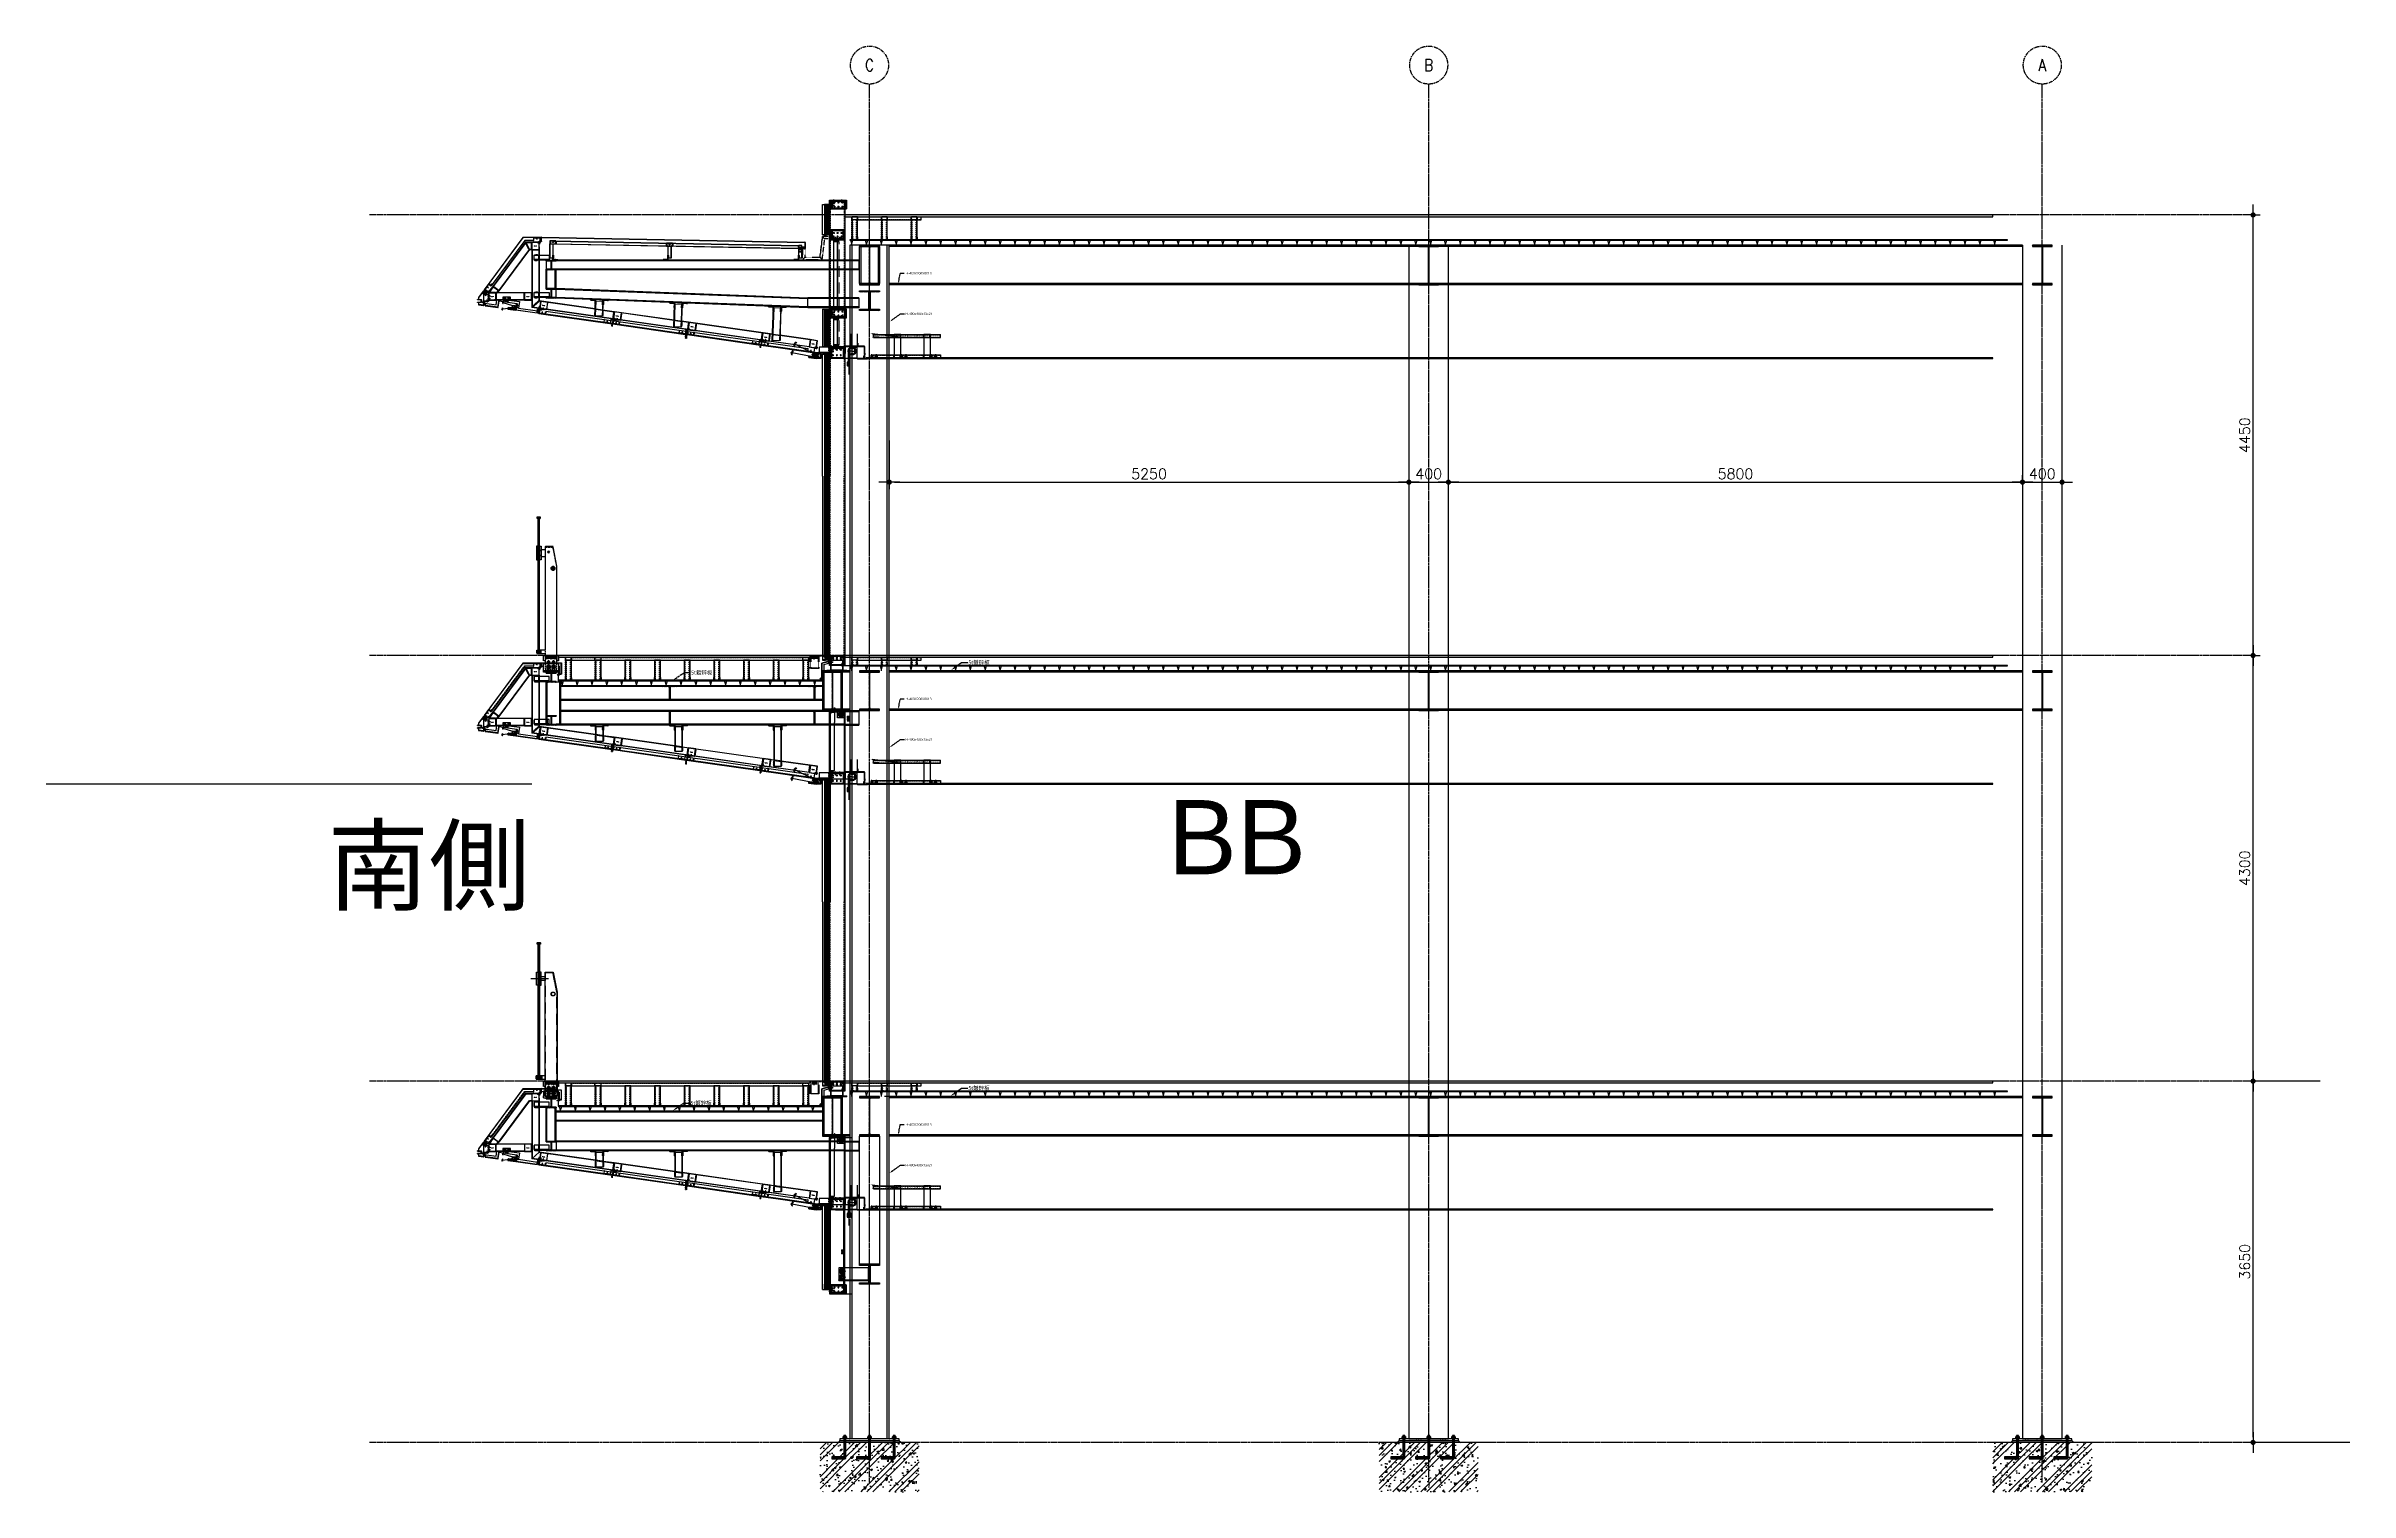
# Model space of a CAD drawing. Extents: x -3378 to 102197, y -3799 to 48702.
# Drawn here: x 51031 to 74309, y 20648 to 35254 of the extents above; entities that cross this region are included whole.
import ezdxf
from ezdxf import colors
from ezdxf.entities.mleader import LeaderData, LeaderLine
from ezdxf.enums import TextEntityAlignment as Align
from ezdxf.math import Vec2, Vec3

# ---------------------------------------------------------------- set-up
doc = ezdxf.new("R2010")
doc.units = 0
for name, pattern in [('1', [8, 4, 4]), ('ACAD_ISO02W100', [15, 12, -3]), ('CEN1', [9, 6, -1, 1, -1]), ('CENTER', [2, 1.25, -0.25, 0.25, -0.25]), ('CENTER2', [28.575, 19.05, -3.175, 3.175, -3.175]), ('DASHED', [0.75, 0.5, -0.25]), ('DIVIDE', [1.25, 0.5, -0.25, 0, -0.25, 0, -0.25]), ('HIDDEN', [0.375, 0.25, -0.125]), ('Hidden 1_16_', [0.023813, 0.015875, -0.007938])]:
    doc.linetypes.add(name, pattern=pattern)
for name, color, linetype in [('##-鐵件', 1, 'Continuous'), ('11', 11, 'Continuous'), ('17矽利康187', 187, 'Continuous'), ('24WELD', 55, 'Continuous'), ('3', 3, 'Continuous'), ('4', 4, 'Continuous'), ('6', 6, 'Continuous'), ('7-ALU-0', 4, 'Continuous'), ('7-CW SUB FRAME', 4, 'Continuous'), ('7-GL-0', 6, 'Continuous'), ('7-STRUC-0', 5, 'Continuous'), ('ANGLE', 3, 'Continuous'), ('ARR', 6, 'Continuous'), ('BCM CL', 14, 'CENTER'), ('BCM-BKP', 6, 'Continuous'), ('BCM-DIM', 54, 'Continuous'), ('BCM-draft', 252, 'Continuous'), ('BCM-EXT', 2, 'Continuous'), ('BCM-Extu', 4, 'Continuous'), ('BCM-GAK', 9, 'Continuous'), ('BCM-SIL', 8, 'Continuous'), ('BOLT', 3, 'Continuous'), ('cen', 1, 'CENTER2'), ('CENTER', 4, 'CENTER'), ('CL', 14, 'CENTER'), ('D04$0$Annotation', 7, 'Continuous'), ('DIM', 173, 'Continuous'), ('FASTENERS_螺絲 固定五金', 124, 'Continuous'), ('GM_ANNO_DIMS', 4, 'Continuous'), ('GM_FILL_WELD', 8, 'Continuous'), ('GM_SECT_15', 15, 'Continuous'), ('GM_STEL_PRIM', 3, 'Continuous'), ('HIDDEN', 9, 'HIDDEN'), ('LAYER3', 165, 'Continuous'), ('outline', 255, 'Continuous'), ('steel', 7, 'Continuous'), ('STRUCTURAL', 3, 'Continuous'), ('WELD', 12, 'Continuous'), ('不鏽鋼板S.S.PANEL', 30, 'Continuous'), ('中心線 CENTER', 6, 'CENTER'), ('剖面線 HATCH', 251, 'Continuous'), ('填縫物 SEALANT', 1, 'Continuous'), ('泡棉', 8, 'Continuous'), ('矽利康', 9, 'Continuous'), ('結構體 STRUCTURAL', 154, 'Continuous'), ('螺絲 固定五金 FASTENERS', 124, 'Continuous'), ('螺絲、螺栓', 4, 'Continuous'), ('視覺模型鋁擠型暫替', 4, 'Continuous'), ('視覺模型鋁擠型暫替-RefEdit0', 4, 'Continuous'), ('視覺模型鋁擠型暫替材質文字', 1, 'Continuous'), ('金屬面材 METAL PANEL', 2, 'Continuous'), ('鋁擠型 AL. EXTRUSION', 3, 'Continuous'), ('鐵件', 6, 'Continuous'), ('鐵件 STEEL', 20, 'Continuous'), ('镀锌钢板', 3, 'Continuous'), ('隔熱材 INSULATION', 9, 'HIDDEN'), ('隱藏線 HIDDEN', 8, 'HIDDEN')]:
    doc.layers.add(name, color=color, linetype=linetype)
for name, color, linetype, plot in [('#-不列印', 252, 'Continuous', False), ('#不列印', 250, 'Continuous', False), ('不顯示', 254, 'Continuous', False)]:
    doc.layers.add(name, color=color, linetype=linetype, plot=plot)
for name, color, linetype, lineweight in [('12', 3, 'Continuous', 9), ('BCM-ALP', 7, 'Continuous', 0), ('BCM-GK', 252, 'Continuous', 5), ('BCM-GLA', 4, 'Continuous', 5), ('BCM-STL', 1, 'Continuous', 5), ('PROLINE', 1, 'Continuous', 13), ('粗实线', 7, 'Continuous', 40), ('虚线', 6, 'HIDDEN', 13), ('（粗实线0.35)', 7, '1', 40)]:
    doc.layers.add(name, color=color, linetype=linetype, lineweight=lineweight)
doc.layers.add('Medium', color=7, linetype='Continuous', true_color=0x454545)
doc.styles.add('C1', font='simplex', dxfattribs={"bigfont": 'CHINESET'})
doc.styles.add('CD2', font='romand', dxfattribs={"height": 15})
doc.styles.add('DIM', font='simplex.shx', dxfattribs={"bigfont": 'chineset.shx'})
doc.styles.add('GM_ANNO_TEXT', font='simplex.shx', dxfattribs={"width": 0.8})
doc.styles.add('marco6', font='arial.ttf', dxfattribs={"height": 0.3})
doc.styles.add('MSCHESE', font='')
doc.styles.add('romans', font='romans.shx', dxfattribs={"width": 0.5, "bigfont": ' chineset.shx'})
doc.styles.get("Standard").update_dxf_attribs({"font": 'romans.shx', "bigfont": 'chinese.shx'})
doc.styles.get('MSCHESE').set_extended_font_data('Microsoft JhengHei')
doc.dimstyles.new('b4-3', dxfattribs={"dimtxt": 5, "dimasz": 3, "dimexe": 1.5, "dimexo": 1.5, "dimgap": 0, "dimtad": 1, "dimtxsty": 'Standard', "dimcen": -1.5, "dimdle": 1, "dimclrd": 256, "dimclre": 256, "dimclrt": 3, "dimadec": 0, "dimazin": 0, "dimtfac": 1, "dimtmove": 0, "dimatfit": 3, "dimfxl": 0.18, "dimtfill": 1, "dimarcsym": 1})
doc.dimstyles.new('DIMDD', dxfattribs={"dimscale": 100, "dimtxt": 0.25, "dimasz": 0.15, "dimexe": 0.2, "dimexo": 0, "dimgap": 0.09, "dimtad": 1, "dimdec": 1, "dimdsep": 46, "dimtxsty": 'C1', "dimblk1": 'DOT', "dimblk2": 'DOT', "dimsah": 1, "dimcen": 0.5, "dimazin": 0, "dimtfac": 1, "dimtdec": 1, "dimtix": 1, "dimtmove": 1, "dimatfit": 3, "dimldrblk": 'SLASH', "dimfxl": 10, "dimtolj": 1, "dimarcsym": 0})
doc.dimstyles.new('GM_DIM', dxfattribs={"dimscale": 0, "dimtxt": 20, "dimasz": 10, "dimexe": 5, "dimexo": 5, "dimgap": 5, "dimtad": 1, "dimdec": 0, "dimdsep": 46, "dimtxsty": 'GM_ANNO_TEXT', "dimblk": 'ARCHTICK', "dimcen": 0, "dimclrd": 4, "dimclre": 4, "dimclrt": 10, "dimadec": 0, "dimazin": 2, "dimtfac": 1, "dimtdec": 0, "dimtix": 1, "dimtofl": 0, "dimtmove": 2, "dimatfit": 3, "dimfxl": 1.5, "dimarcsym": 1})
pattern_1 = [(45, (-4141.5022, 978.2385), (-1.122532, 1.122532), []), (135, (-4141.5022, 978.2385), (-1.122532, -1.122532), [])]
pattern_2 = [(0, (-4141.5022, 978.2385), (0, 1.6497784), [0.9525, -1.905]), (120, (-4141.5022, 978.2385), (-1.42875, -0.8248892), [0.9525, -1.905]), (60, (-4140.5497, 978.2385), (-1.42875, 0.8248892), [0.9525, -1.905])]
pattern_3 = [(45, (-80779.971, -992207.95374), (-0.44194173824, 0.44194173824), [])]
pattern_4 = [(45, (-80931.47096, -992287.45455), (-0.44194173824, 0.44194173824), [])]
pattern_5 = [(45, (-52753.211, -90985.298), (0, 14.3684098), [30.48, -10.16]), (135, (-52746.026, -90978.114), (1e-15, 14.3684098), [30.48, -10.16])]
pattern_6 = [(45, (0, 0), (-13.2583, 13.2583), []), (45, (0.875, 0), (-13.2583, 13.2583), [])]
pattern_7 = [(90, (-94993.687, -997925.494), (-1.25, 0), []), (180, (-94993.687, -997925.494), (-1e-16, -1.25), [])]
pattern_8 = [(90, (154.4923, -120.1606), (-1.649778, 1e-16), [0.9525, -1.905]), (210, (154.4923, -120.1606), (0.824889, -1.42875), [0.9525, -1.905]), (150, (154.4923, -119.2081), (-0.824889, -1.42875), [0.9525, -1.905])]

# ---------------------------------------------------------------- blocks, each defined once
blk = doc.blocks.new('DOT')
blk.add_line((-2, 0), (2, 0))
at = {"const_width": 0.5}
blk.add_lwpolyline([(-0.25, 0, 1), (0.25, 0, 1)], format="xyb", close=True, dxfattribs=at)
blk = doc.blocks.new('*D809')
at = {"layer": 'Defpoints', "color": 0, "ltscale": 10, "transparency": 16777216}
for p in [(59551, 31271), (64801, 31271), (64801, 30849)]:
    blk.add_point(p, dxfattribs=at)
at = {"layer": '不顯示', "color": 0, "lineweight": -2, "ltscale": 10, "transparency": 16777216}
for p, q in [((59551, 31271), (59551, 30779)), ((64801, 31271), (64801, 30779)), ((59604, 30849), (64749, 30849))]:
    blk.add_line(p, q, dxfattribs=at)
at = {"layer": '不顯示', "color": 0, "lineweight": -2, "ltscale": 10, "transparency": 16777216, "xscale": 52.5, "yscale": 52.5, "zscale": 52.5, "rotation": 180}
blk.add_blockref('DOT', (59551, 30849), dxfattribs=at)
at = {"layer": '不顯示', "color": 0, "lineweight": -2, "ltscale": 10, "transparency": 16777216, "xscale": 52.5, "yscale": 52.5, "zscale": 52.5}
blk.add_blockref('DOT', (64801, 30849), dxfattribs=at)
at = {"layer": '不顯示', "color": 2, "ltscale": 10, "transparency": 16777216, "insert": (62176, 30933), "char_height": 105, "attachment_point": 5, "style": 'C1'}
blk.add_mtext('\\A1;5250', dxfattribs=at)
blk = doc.blocks.new('_Dot')
at = {"color": 0, "linetype": 'ByBlock', "lineweight": -2}
blk.add_line((-0.5, 0), (-1, 0), dxfattribs=at)
at = {"color": 0, "linetype": 'ByBlock', "const_width": 0.5}
blk.add_lwpolyline([(-0.25, 0, 1), (0.25, 0, 1)], format="xyb", close=True, dxfattribs=at)
blk = doc.blocks.new('SLASH')
at = {"color": 0}
blk.add_line((-1, 0), (1, 0), dxfattribs=at)
at = {"color": 3, "linetype": 'Continuous'}
blk.add_line((-0.5, -0.5), (0.5, 0.5), dxfattribs=at)
blk = doc.blocks.new('*D810')
at = {"layer": 'Defpoints', "color": 0, "ltscale": 10, "transparency": 16777216}
for p in [(64801, 31271), (65201, 30849), (65201, 30849)]:
    blk.add_point(p, dxfattribs=at)
at = {"layer": '不顯示', "color": 0, "lineweight": -2, "ltscale": 10, "transparency": 16777216}
for p, q in [((64801, 31271), (64801, 30779)), ((64854, 30849), (65149, 30849)), ((65201, 30849), (65201, 30919))]:
    blk.add_line(p, q, dxfattribs=at)
at = {"layer": '不顯示', "color": 0, "lineweight": -2, "ltscale": 10, "transparency": 16777216, "xscale": 52.5, "yscale": 52.5, "zscale": 52.5, "rotation": 180}
blk.add_blockref('DOT', (64801, 30849), dxfattribs=at)
at = {"layer": '不顯示', "color": 0, "lineweight": -2, "ltscale": 10, "transparency": 16777216, "xscale": 52.5, "yscale": 52.5, "zscale": 52.5}
blk.add_blockref('DOT', (65201, 30849), dxfattribs=at)
at = {"layer": '不顯示', "color": 2, "ltscale": 10, "transparency": 16777216, "insert": (65001, 30933), "char_height": 105, "attachment_point": 5, "style": 'C1'}
blk.add_mtext('\\A1;400', dxfattribs=at)
blk = doc.blocks.new('*D811')
at = {"layer": 'Defpoints', "color": 0, "ltscale": 10, "transparency": 16777216}
for p in [(65201, 30849), (71001, 30849, 0), (71001, 30849)]:
    blk.add_point(p, dxfattribs=at)
at = {"layer": '不顯示', "color": 0, "lineweight": -2, "ltscale": 10, "transparency": 16777216}
for p, q in [((65201, 30849), (65201, 30919)), ((65254, 30849), (70949, 30849)), ((71001, 30849), (71001, 30919))]:
    blk.add_line(p, q, dxfattribs=at)
at = {"layer": '不顯示', "color": 0, "lineweight": -2, "ltscale": 10, "transparency": 16777216, "xscale": 52.5, "yscale": 52.5, "zscale": 52.5, "rotation": 180}
blk.add_blockref('DOT', (65201, 30849), dxfattribs=at)
at = {"layer": '不顯示', "color": 0, "lineweight": -2, "ltscale": 10, "transparency": 16777216, "xscale": 52.5, "yscale": 52.5, "zscale": 52.5}
blk.add_blockref('DOT', (71001, 30849), dxfattribs=at)
at = {"layer": '不顯示', "color": 2, "ltscale": 10, "transparency": 16777216, "insert": (68101, 30933), "char_height": 105, "attachment_point": 5, "style": 'C1'}
blk.add_mtext('\\A1;5800', dxfattribs=at)
blk = doc.blocks.new('*D812')
at = {"layer": 'Defpoints', "color": 0, "ltscale": 10, "transparency": 16777216}
for p in [(71001, 30849), (71401, 30849), (71401, 30849)]:
    blk.add_point(p, dxfattribs=at)
at = {"layer": '不顯示', "color": 0, "lineweight": -2, "ltscale": 10, "transparency": 16777216}
for p, q in [((71001, 30849), (71001, 30919)), ((71054, 30849), (71349, 30849)), ((71401, 30849), (71401, 30919))]:
    blk.add_line(p, q, dxfattribs=at)
at = {"layer": '不顯示', "color": 0, "lineweight": -2, "ltscale": 10, "transparency": 16777216, "xscale": 52.5, "yscale": 52.5, "zscale": 52.5, "rotation": 180}
blk.add_blockref('DOT', (71001, 30849), dxfattribs=at)
at = {"layer": '不顯示', "color": 0, "lineweight": -2, "ltscale": 10, "transparency": 16777216, "xscale": 52.5, "yscale": 52.5, "zscale": 52.5}
blk.add_blockref('DOT', (71401, 30849), dxfattribs=at)
at = {"layer": '不顯示', "color": 2, "ltscale": 10, "transparency": 16777216, "insert": (71201, 30933), "char_height": 105, "attachment_point": 5, "style": 'C1'}
blk.add_mtext('\\A1;400', dxfattribs=at)
blk = doc.blocks.new('*u163')
at = {"layer": '泡棉'}
h = blk.add_hatch(dxfattribs=at)
h.set_pattern_fill('HEX', color=256, scale=0.3)
h.set_pattern_definition(pattern_2)
edge = h.paths.add_edge_path()
edge.add_line((-12, 10), (-3, 10))
edge.add_arc((-3, 13), 3, 270, 360)
edge.add_line((0, 13), (0, 15))
edge.add_arc((-3, 15), 3, 0, 90)
edge.add_line((-3, 18), (-12, 18))
edge.add_arc((-12, 15), 3, 90, 180)
edge.add_line((-15, 15), (-15, 13))
edge.add_arc((-12, 13), 3, 180, 270)
at = {"layer": '矽利康'}
h = blk.add_hatch(dxfattribs=at)
h.set_pattern_fill('ANSI37', color=256, scale=0.5, style=0)
h.set_pattern_definition(pattern_1)
edge = h.paths.add_edge_path()
edge.add_arc((-8, -32), 33, 76.4372, 103.5628)
edge.add_arc((-17, 1), 1.6, 315, 360)
edge.add_line((-15, 1), (-15, 13))
edge.add_arc((-12, 13), 3, 180, 270)
edge.add_line((-12, 10), (-3, 10))
edge.add_arc((-3, 13), 3, 270, 360)
edge.add_line((0, 13), (0, 0))
at = {"layer": '泡棉'}
blk.add_lwpolyline([(-12, 10), (-3, 10, 0.414214), (0, 13), (0, 15, 0.414214), (-3, 18), (-12, 18, 0.414214), (-15, 15), (-15, 13, 0.414214)], format="xyb", close=True, dxfattribs=at)
at = {"layer": '矽利康'}
blk.add_lwpolyline([(0, 0, 0.118914), (-15, 0, 0.198912), (-15, 1), (-15, 13, 0.414214), (-12, 10), (-3, 10, 0.414214), (0, 13)], format="xyb", close=True, dxfattribs=at)
blk = doc.blocks.new('A$C19CB1797')
at = {"layer": 'BCM-SIL'}
for p, q in [((4, 19, 0), (13, 19, 0)), ((4, 18, 0), (13, 18, 0)), ((6, 17, 0), (11, 16, 0)), ((6, 17, 0), (11, 16, 0)), ((6, 17, 0), (10, 16, 0)), ((6, 17, 0), (6, 17, 0)), ((6, 17, 0), (6, 16, 0)), ((6, 17, 0), (6, 17, 0)), ((6, 16, 0), (10, 15, 0)), ((6, 16, 0), (6, 15, 0)), ((6, 15, 0), (11, 14, 0)), ((6, 15, 0), (11, 14, 0)), ((6, 15, 0), (10, 14, 0)), ((6, 15, 0), (10, 15, 0)), ((6, 15, 0), (6, 14, 0)), ((6, 15, 0), (6, 15, 0)), ((6, 15, 0), (6, 15, 0)), ((6, 15, 0), (6, 15, 0)), ((6, 14, 0), (11, 13, 0)), ((6, 14, 0), (10, 13, 0)), ((6, 14, 0), (6, 14, 0)), ((6, 14, 0), (6, 13, 0)), ((6, 13, 0), (11, 13, 0)), ((6, 13, 0), (10, 12, 0)), ((6, 13, 0), (6, 12, 0)), ((6, 13, 0), (6, 13, 0)), ((8, 3, 0), (6, 12, 0)), ((6, 12, 0), (6, 5, 0)), ((6, 12, 0), (11, 11, 0)), ((6, 12, 0), (11, 11, 0)), ((6, 12, 0), (10, 11, 0)), ((6, 12, 0), (10, 12, 0)), ((6, 12, 0), (6, 12, 0)), ((6, 12, 0), (6, 12, 0)), ((6, 12, 0), (6, 12, 0)), ((6, 5, 0), (8, 3, 0)), ((8, 24, 0), (8, 0, 0)), ((9, 4, 0), (8, 11, 0)), ((8, 3, 0), (10, 5, 0)), ((8, 3, 0), (9, 4, 0)), ((10, 17, 0), (10, 16, 0)), ((10, 17, 0), (10, 16, 0)), ((10, 16, 0), (11, 16, 0)), ((11, 16, 0), (10, 15, 0)), ((10, 15, 0), (11, 14, 0)), ((10, 15, 0), (10, 15, 0)), ((11, 14, 0), (10, 14, 0)), ((10, 14, 0), (10, 13, 0)), ((11, 13, 0), (10, 12, 0)), ((10, 13, 0), (11, 13, 0)), ((10, 12, 0), (11, 11, 0)), ((10, 12, 0), (10, 12, 0)), ((10, 11, 0), (10, 5, 0)), ((11, 11, 0), (10, 11, 0)), ((11, 16, 0), (11, 16, 0)), ((11, 14, 0), (11, 14, 0)), ((11, 13, 0), (11, 13, 0)), ((11, 11, 0), (11, 11, 0))]:
    blk.add_line(p, q, dxfattribs=at)
at = {"layer": 'BCM-SIL', "elevation": 0}
blk.add_lwpolyline([(13, 20, 0.297439), (4, 20, 0.253368), (4, 19), (4, 18, 0.414214), (4, 18), (13, 18, 0.414214), (13, 18), (13, 19, 0.253368)], format="xyb", close=True, dxfattribs=at)
at = {"layer": 'BCM-SIL', "ltscale": 0.1, "elevation": 0}
blk.add_lwpolyline([(6, 21), (8, 19, 0.205918), (8, 18, 0.205918), (9, 19), (11, 21)], format="xyb", dxfattribs=at)
at = {"layer": 'BCM-SIL'}
for centre, start, end in [((6, 17, 0), 0, 90), ((11, 17, 0), 90, 180)]:
    blk.add_arc(centre, 0.6, start, end, dxfattribs=at)
blk = doc.blocks.new('A$C19b21843')
at = {"layer": '11'}
blk.add_lwpolyline([(3, 4), (3, 3), (3, 3), (3, 2), (3, 2), (3, 2), (3, 1), (3, 0), (5, 0), (5, 15), (3, 15), (3, 14), (3, 14), (3, 13), (3, 12), (3, 12), (3, 12), (3, 11), (3, 10), (3, 10), (3, 10), (3, 9), (3, 8), (3, 8), (3, 8), (3, 7), (3, 6), (3, 6), (3, 6), (3, 5), (3, 4)], close=True, dxfattribs=at)
at = {"layer": '12'}
for p, q in [((5, 13), (9, 13)), ((9, 10), (5, 10)), ((9, 5), (5, 5)), ((9, 2), (5, 2)), ((10, 12), (10, 3)), ((10, 10), (10, 10)), ((10, 10), (11, 5)), ((11, 5), (10, 5)), ((10, 5), (10, 5)), ((11, 10), (11, 10)), ((11, 10), (12, 5)), ((12, 5), (11, 5)), ((12, 10), (12, 10)), ((12, 10), (13, 10)), ((12, 10), (13, 5)), ((12, 5), (12, 5)), ((13, 10), (14, 10)), ((13, 10), (14, 5)), ((13, 5), (13, 5)), ((14, 10), (15, 10)), ((14, 10), (14, 5)), ((14, 5), (14, 5)), ((15, 10), (15, 5)), ((15, 5), (15, 5))]:
    blk.add_line(p, q, dxfattribs=at)
for points in [[(11, 10), (10, 10), (10, 10), (11, 5), (11, 5), (11, 5)], [(12, 10), (11, 10), (11, 10), (12, 5), (12, 5), (12, 5)], [(12, 10), (12, 10), (12, 10), (12, 5), (13, 5), (13, 5)], [(13, 10), (13, 10), (13, 10), (13, 5), (14, 5), (14, 5)], [(14, 10), (14, 10), (14, 10), (14, 5), (14, 5), (15, 5)], [(15, 10), (15, 10), (15, 10), (15, 5), (15, 5), (15, 5)]]:
    blk.add_lwpolyline(points, close=True, dxfattribs=at)
for points in [[(10, 5), (10, 5), (10, 5), (10, 8)], [(15, 10), (15, 10), (15, 5)], [(15, 10), (16, 10), (16, 6), (15, 5)]]:
    blk.add_lwpolyline(points, dxfattribs=at)
for centre, radius, start, end in [((8, 12), 1.66, 300, 60), ((5, 8), 5.37, 327.686, 32.314), ((8, 3), 1.66, 300, 60)]:
    blk.add_arc(centre, radius, start, end, dxfattribs=at)
at = {"layer": '3'}
for p, q in [((0, 12), (3, 9)), ((3, 10), (0, 10)), ((0, 10), (3, 7)), ((0, 7), (3, 4)), ((0, 5), (3, 2)), ((0, 4), (3, 4)), ((0, 3), (0, 2)), ((2, 12), (3, 11))]:
    blk.add_line(p, q, dxfattribs=at)
at = {"layer": '4'}
blk.add_line((0, 8), (20, 8), dxfattribs=at)
at = {"layer": '6'}
blk.add_lwpolyline([(0, 12), (3, 12), (3, 12), (3, 12), (3, 11), (3, 10), (3, 10), (3, 10), (3, 9), (3, 8), (3, 8), (3, 8), (3, 7), (3, 6), (3, 6), (3, 6), (3, 5), (3, 4), (3, 4), (3, 3), (3, 3), (3, 2), (0, 2)], close=True, dxfattribs=at)
blk = doc.blocks.new('M5x16圓頭自攻')
at = {"layer": 'ARR', "color": 0, "linetype": 'CENTER', "ltscale": 0.87}
blk.add_line((18, 0), (-5, 0), dxfattribs=at)
at = {"layer": 'ARR', "color": 0, "linetype": 'ByBlock', "ltscale": 0.3}
for p, q in [((-2, -4), (-2, 4)), ((2, 2), (1, 2)), ((1, 2), (2, -2)), ((0, 2), (1, 2)), ((2, 2), (3, -2)), ((3, 2), (3, 2)), ((4, 2), (5, -2)), ((5, 2), (4, 2)), ((5, 2), (6, -2)), ((7, 2), (6, 2)), ((7, 2), (8, -2)), ((9, 2), (8, 2)), ((8, 2), (8, 2)), ((9, 2), (10, -1)), ((14, 2), (9, 2)), ((16, 0), (14, 2)), ((16, 0), (16, 0)), ((16, 0), (16, 0)), ((2, -2), (3, -2)), ((4, -2), (4, -2)), ((5, -2), (6, -2)), ((7, -2), (8, -2)), ((9, -2), (13, -2)), ((16, 0), (14, -2)), ((16, 0), (16, 0))]:
    blk.add_line(p, q, dxfattribs=at)
blk.add_lwpolyline([(-3, -1, 0.134476), (-2, -4), (-1, -4, 0.198912), (0, -4), (0, -4, 0.198912), (0, -4), (0, 4, 0.198912), (0, 4), (0, 4, 0.198912), (-1, 4), (-2, 4, 0.134562), (-3, 0), (-2, 0), (-2, -1), (-3, -1)], format="xyb", dxfattribs=at)
blk.add_lwpolyline([(1, 2), (2, -2), (2, -2), (2, -2), (1, -2), (0, 2), (0, 2)], dxfattribs=at)
for points in [[(3, -2), (3, -2), (2, 2), (2, 2), (2, 2), (3, 2), (4, -2), (3, -2)], [(5, -2), (4, -2), (3, 2), (4, 2), (4, 2), (4, 2), (5, -2), (5, -2)], [(6, -2), (6, -2), (5, 2), (5, 2), (6, 2), (6, 2), (7, -2), (7, -2)], [(8, -2), (8, -2), (7, 2), (7, 2), (7, 2), (8, 2), (9, -2), (8, -2)], [(9, 2), (9, 2), (10, -1), (9, 2), (9, 2)]]:
    blk.add_lwpolyline(points, close=True, dxfattribs=at)
for centre, radius, start, end in [((1, 3), 0.874, 220.3388, 257.7802), ((11, 0), 1.2, 56.152, 236.152), ((15, 7), 7.01, 241.6458, 278.008), ((16, 2), 1.82, 168.8617, 267.6865), ((16, 0), 0.05, 0, 90), ((1, -3), 1.44, 84.7312, 144.22), ((14, 5), 7.01, 241.6458, 274.9541), ((16, 0), 0.05, 270, 0)]:
    blk.add_arc(centre, radius, start, end, dxfattribs=at)
blk = doc.blocks.new('*U255')
blk.add_blockref('M5x16圓頭自攻', (0, 0))
blk = doc.blocks.new('75x75x2.3t')
at = {"layer": 'GM_SECT_15'}
for points in [[(0, -75), (75, -75), (75, 0), (0, 0)], [(2, -73), (73, -73), (73, -2), (2, -2)]]:
    blk.add_lwpolyline(points, close=True, dxfattribs=at)
at = {"layer": '不顯示', "linetype": 'Continuous', "insert": (22, -38), "char_height": 3.5, "attachment_point": 1, "style": 'DIM'}
blk.add_mtext_dynamic_manual_height_columns('75x75x2.3t', width=3.49, gutter_width=17.5, heights=[0], dxfattribs=at)
blk = doc.blocks.new('*u927')
at = {"layer": 'CENTER', "color": 0, "ltscale": 5}
blk.add_line((28, 0), (-4, 0), dxfattribs=at)
at = {"layer": '螺絲、螺栓', "color": 0, "linetype": 'ByBlock', "ltscale": 0.2}
for p, q in [((0, 5), (0, -5)), ((3, 2), (3, -2)), ((3, 2), (5, 2)), ((5, 3), (6, -3)), ((6, 2), (8, 2)), ((8, 3), (9, -3)), ((9, 2), (11, 2)), ((11, 3), (13, -3)), ((12, 2), (14, 2)), ((15, 3), (16, -3)), ((17, 2), (15, 2)), ((18, 3), (25, 0)), ((18, 3), (19, -3)), ((3, -2), (6, -2)), ((7, -2), (9, -2)), ((10, -2), (12, -2)), ((13, -2), (15, -2)), ((16, -2), (18, -2)), ((25, 0), (20, -2))]:
    blk.add_line(p, q, dxfattribs=at)
blk.add_lwpolyline([(3, -2), (0, -5), (0, -5), (0, 5), (0, 5), (3, 2)], dxfattribs=at)
blk.add_lwpolyline([(0, 2, -0.048054), (3, 1, -0.292428), (3, 0, -0.292428), (3, -1, -0.048054), (0, -2, -0.048054)], format="xyb", dxfattribs=at)
for points in [[(6, -3), (6, -2), (5, 2), (5, 3), (5, 3), (6, 2), (7, -2), (7, -3)], [(9, -3), (9, -2), (8, 2), (8, 3), (8, 3), (9, 2), (10, -2), (10, -3)], [(13, -3), (12, -2), (11, 2), (11, 3), (12, 3), (12, 2), (13, -2), (13, -3)], [(16, -3), (15, -2), (14, 2), (15, 3), (15, 3), (15, 2), (16, -2), (16, -3)], [(19, -3), (18, -2), (17, 2), (18, 3), (18, 3), (18, 2), (20, -2), (19, -3)]]:
    blk.add_lwpolyline(points, close=True, dxfattribs=at)
blk.add_arc((25, 0), 0.252, 292.1627, 69.4623, dxfattribs=at)
blk = doc.blocks.new('*U929')
blk.add_blockref('*u927', (0, 0))
blk = doc.blocks.new('燈座')
for p, q in [((-79, 14), (-79, 11)), ((-79, 11), (0, 0)), ((0, 3, 0), (0, 0))]:
    blk.add_line(p, q)
at = {"layer": '金屬面材 METAL PANEL', "linetype": 'Continuous'}
for points in [[(9, 64), (0, 3, -0.414214), (-3, 0), (-76, 11, -0.414214), (-79, 14), (-77, 26), (-74, 26), (-76, 15, 0.414214), (-74, 14), (-3, 3), (6, 65)], [(-73, 15), (-72, 22), (-1, 12), (-1, 15), (-71, 25, 0.414214), (-75, 23), (-76, 16)]]:
    blk.add_lwpolyline(points, format="xyb", close=True, dxfattribs=at)
at = {"layer": '螺絲 固定五金 FASTENERS', "rotation": 351.8790730473864}
for p in [(1, 30, 0), (4, 50, 0)]:
    blk.add_blockref('*U929', p, dxfattribs=at)
blk = doc.blocks.new('*U35')
blk.add_lwpolyline([(1, 1), (2, 1, -0.398336), (3, 0, -0.027263), (3, 0, -0.398336), (2, -1), (1, -1, 0.414214), (1, -1), (1, -2, -0.398336), (0, -3, -0.027263), (0, -3, -0.398336), (-1, -2), (-1, -1, 0.414214), (-1, -1), (-2, -1, -0.398336), (-3, 0, -0.027263), (-3, 0, -0.398336), (-2, 1), (-1, 1, 0.414214), (-1, 1), (-1, 2, -0.398336), (0, 3, -0.027263), (0, 3, -0.398336), (1, 2), (1, 1, 0.414214)], format="xyb", close=True)
blk.add_circle((0, 0), 5)
at = {"layer": 'CL'}
for p, q in [((-8, 0), (8, 0)), ((0, 8), (0, -8))]:
    blk.add_line(p, q, dxfattribs=at)
blk = doc.blocks.new('圓孔6mm')
at = {"layer": '視覺模型鋁擠型暫替', "color": 6, "linetype": 'Continuous'}
blk.add_circle((0, 0), 3, dxfattribs=at)
at = {"layer": 'BCM-draft'}
blk.add_blockref('*U35', (0, 0), dxfattribs=at)
blk = doc.blocks.new('A$C20AE7E0D')
at = {"layer": 'ARR', "color": 0, "linetype": 'CENTER', "ltscale": 0.87}
blk.add_line((21, 0), (-5, 0), dxfattribs=at)
at = {"layer": 'ARR', "color": 0, "linetype": 'ByBlock', "ltscale": 0.3}
for p, q in [((-2, -4), (-2, 4)), ((2, 2), (1, 2)), ((1, 2), (2, -2)), ((0, 2), (1, 2)), ((2, 2), (3, -2)), ((3, 2), (3, 2)), ((4, 2), (5, -2)), ((5, 2), (4, 2)), ((5, 2), (6, -2)), ((7, 2), (6, 2)), ((7, 2), (8, -2)), ((8, 2), (8, 2)), ((9, 2), (10, -2)), ((10, 2), (9, 2)), ((10, 2), (11, -2)), ((12, 2), (11, 2)), ((12, 2), (13, -1)), ((17, 2), (12, 2)), ((19, 0), (17, 2)), ((19, 0), (19, 0)), ((19, 0), (19, 0)), ((2, -2), (3, -2)), ((4, -2), (4, -2)), ((5, -2), (6, -2)), ((7, -2), (8, -2)), ((9, -2), (9, -2)), ((10, -2), (11, -2)), ((12, -2), (16, -2)), ((19, 0), (17, -2)), ((19, 0), (19, 0))]:
    blk.add_line(p, q, dxfattribs=at)
blk.add_lwpolyline([(-3, -1, 0.134476), (-2, -4), (-1, -4, 0.198912), (0, -4), (0, -4, 0.198912), (0, -4), (0, 4, 0.198912), (0, 4), (0, 4, 0.198912), (-1, 4), (-2, 4, 0.134562), (-3, 0), (-2, 0), (-2, -1), (-3, -1)], format="xyb", dxfattribs=at)
blk.add_lwpolyline([(1, 2), (2, -2), (2, -2), (2, -2), (1, -2), (0, 2), (0, 2)], dxfattribs=at)
for points in [[(3, -2), (3, -2), (2, 2), (2, 2), (2, 2), (3, 2), (4, -2), (3, -2)], [(5, -2), (4, -2), (3, 2), (4, 2), (4, 2), (4, 2), (5, -2), (5, -2)], [(6, -2), (6, -2), (5, 2), (5, 2), (6, 2), (6, 2), (7, -2), (7, -2)], [(8, -2), (8, -2), (7, 2), (7, 2), (7, 2), (8, 2), (9, -2), (8, -2)], [(10, -2), (9, -2), (8, 2), (9, 2), (9, 2), (9, 2), (10, -2), (10, -2)], [(11, -2), (11, -2), (10, 2), (10, 2), (11, 2), (11, 2), (12, -2), (12, -2)], [(12, 2), (12, 2), (13, -1), (12, 2), (12, 2)]]:
    blk.add_lwpolyline(points, close=True, dxfattribs=at)
for centre, radius, start, end in [((1, 3), 0.874, 220.3388, 257.7802), ((14, 0), 1.2, 56.152, 236.152), ((18, 7), 7.01, 241.6458, 278.008), ((19, 2), 1.82, 168.8617, 267.6865), ((19, 0), 0.05, 0, 90), ((1, -3), 1.44, 84.7312, 144.22), ((17, 5), 7.01, 241.6458, 274.9541), ((19, 0), 0.05, 270, 0)]:
    blk.add_arc(centre, radius, start, end, dxfattribs=at)
blk = doc.blocks.new('*U77')
at = {"color": 0, "linetype": 'ByBlock'}
blk.add_blockref('A$C20AE7E0D', (0, 0), dxfattribs=at)
blk = doc.blocks.new('4t托架')
at = {"layer": '視覺模型鋁擠型暫替', "color": 6, "linetype": 'Continuous'}
blk.add_line((-1, -22), (-70, -22), dxfattribs=at)
at = {"layer": '視覺模型鋁擠型暫替', "color": 6, "linetype": 'Continuous', "elevation": 0}
blk.add_lwpolyline([(-70, -25), (-1, -25), (-1, 0), (-70, 0)], close=True, dxfattribs=at)
at = {"layer": '金屬面材 METAL PANEL', "linetype": 'Continuous', "elevation": 0}
blk.add_lwpolyline([(-70, 0), (-73, 0), (-73, -27, 0.414214), (-70, -30), (-1, -30, 0.414214), (2, -27), (2, 0), (-1, 0), (-1, -27), (-70, -27)], format="xyb", close=True, dxfattribs=at)
at = {"layer": '螺絲 固定五金 FASTENERS', "xscale": -1, "rotation": 270}
for p in [(-53, -30), (-18, -30)]:
    blk.add_blockref('*U77', p, dxfattribs=at)
at = {"layer": '視覺模型鋁擠型暫替', "linetype": 'Continuous'}
for p in [(-53, -9), (-18, -9)]:
    blk.add_blockref('圓孔6mm', p, dxfattribs=at)
blk = doc.blocks.new('雨遮外緣鋁擠型')
at = {"layer": '視覺模型鋁擠型暫替', "linetype": 'Continuous'}
h = blk.add_hatch(dxfattribs=at)
h.set_pattern_fill('ANSI31', color=1, scale=5)
h.set_pattern_definition(pattern_3)
h.paths.add_polyline_path([(0, 53), (3, 53), (0, 56)])
h = blk.add_hatch(dxfattribs=at)
h.set_pattern_fill('ANSI31', color=1, scale=5)
h.set_pattern_definition(pattern_3)
h.paths.add_polyline_path([(0, 19), (3, 22), (0, 22)])
at = {"layer": '視覺模型鋁擠型暫替', "color": 1, "linetype": 'Continuous'}
for points in [[(3, 53), (0, 53), (0, 56), (3, 53)], [(3, 22), (0, 22), (0, 19), (3, 22)]]:
    blk.add_lwpolyline(points, dxfattribs=at)
at = {"layer": '金屬面材 METAL PANEL'}
for points in [[(-10, 53), (25, 53, -0.414214), (28, 50), (28, 25, -0.414214), (25, 22), (-10, 22), (-10, 25), (25, 25), (25, 50), (-10, 50)], [(3, 3), (3, 22), (0, 19), (0, 19), (0, 19), (0, 3, 0.373287), (3, 0), (50, -7, 0.456368), (53, -4), (53, 134, 0.414214), (50, 137), (48, 137, 0.23764), (45, 136), (1, 76, 0.160751), (0, 74), (0, 56), (0, 56), (0, 56), (3, 53), (3, 74), (48, 134), (50, 134), (50, -4)]]:
    blk.add_lwpolyline(points, format="xyb", close=True, dxfattribs=at)
at = {"layer": '隱藏線 HIDDEN', "linetype": 'Continuous'}
blk.add_lwpolyline([(0, 22), (0, 0), (53, -8), (53, 137), (46, 137), (0, 75), (0, 53)], dxfattribs=at)
blk = doc.blocks.new('梯形固定件')
at = {"layer": '視覺模型鋁擠型暫替', "linetype": 'Continuous'}
for p, q in [((4, 10), (6, 8)), ((44, 60), (47, 58))]:
    blk.add_line(p, q, dxfattribs=at)
at = {"layer": '視覺模型鋁擠型暫替', "color": 7, "linetype": 'Continuous'}
for centre, radius, start, end in [((6, 8), 3, 143.4284, 233.473), ((6, 8), 2, 143.4284, 233.4731), ((6, 8), 1, 143.4284, 233.4735), ((92, 8), 2, 233.4653, 323.51), ((92, 8), 3, 233.4654, 323.51), ((92, 8), 1, 233.465, 323.51)]:
    blk.add_arc(centre, radius, start, end, dxfattribs=at)
at = {"layer": '視覺模型鋁擠型暫替', "linetype": 'Continuous'}
for radius, start in [(1, 53.472), (3, 53.4725)]:
    blk.add_arc((6, 8), radius, start, 53.4729, dxfattribs=at)
at = {"layer": '金屬面材 METAL PANEL', "linetype": 'Continuous'}
for points in [[(44, 60), (4, 5, 0.61597), (6, 0), (84, 0, 0.237647), (87, 1), (100, 19)], [(4, 10), (42, 61, -0.414214), (46, 62), (101, 21, -0.414231), (102, 17), (94, 6), (92, 8), (100, 19), (44, 60), (6, 8)]]:
    blk.add_lwpolyline(points, format="xyb", dxfattribs=at)
blk.add_lwpolyline([(47, 58), (6, 3), (84, 3), (97, 20), (100, 19)], dxfattribs=at)
blk = doc.blocks.new('箭頭2')
at = {"layer": 'LAYER3', "ltscale": 10}
for p, q in [((-22, -12), (0, 0)), ((22, -12), (0, 0)), ((-22, -12), (-19, -17)), ((-19, -17), (0, -6)), ((19, -17), (0, -6)), ((0, -6), (0, -206)), ((22, -12), (19, -17))]:
    blk.add_line(p, q, dxfattribs=at)
blk = doc.blocks.new('L1燈具')
at = {"color": 165}
for p, q in [((-36, -4), (-33, 13)), ((-35, -4), (-33, 13)), ((-33, 14), (-33, 14)), ((-33, 13), (-33, 14)), ((-33, 14), (-33, 14)), ((-33, 13), (-33, 13)), ((-33, 13), (-33, 13)), ((-33, 13), (-33, 13)), ((-32, 15), (-10, 12)), ((-32, 15), (-32, 15)), ((-32, 14), (-32, 15)), ((-32, 15), (-32, 15)), ((-32, 14), (-10, 11)), ((-18, 9), (-17, 10)), ((-17, 8), (-18, 9)), ((-17, 10), (-16, 9)), ((-17, 7), (-17, 8)), ((-16, 7), (-17, 7)), ((-16, 9), (-16, 10)), ((-16, 10), (-15, 10)), ((-16, 8), (-16, 7)), ((-15, 8), (-16, 8)), ((-15, 10), (-15, 9)), ((-14, 9), (-15, 8)), ((-15, 9), (-14, 9)), ((-10, 12), (-10, 12)), ((-10, 11), (-10, 12)), ((-10, 12), (-10, 12)), ((-10, -6), (-8, 9)), ((-8, 9), (-10, -6)), ((-8, 9), (-10, -6)), ((-8, 9), (-8, 9)), ((-8, 9), (-8, 9)), ((-8, 9), (-8, 9)), ((-36, -4), (-36, -4)), ((-36, -4), (-36, -4)), ((-35, -4), (-36, -4)), ((-36, -4), (-36, -4)), ((-36, -4), (-36, -4)), ((-36, -4), (-36, -4)), ((-34, -5), (-34, -5)), ((-34, -5), (-34, -5)), ((-34, -5), (-34, -5)), ((-13, -8), (-34, -5)), ((-13, -8), (-34, -5)), ((-19, -4), (-19, -3)), ((-19, -3), (-18, -4)), ((-18, -5), (-19, -4)), ((-19, -6), (-18, -5)), ((-18, -6), (-19, -6)), ((-18, -4), (-18, -3)), ((-18, -3), (-17, -3)), ((-17, -5), (-18, -6)), ((-17, -3), (-17, -4)), ((-17, -4), (-16, -4)), ((-16, -5), (-17, -5)), ((-16, -4), (-16, -5)), ((-13, -8), (-13, -8)), ((-13, -8), (-13, -8)), ((-13, -8), (-13, -8)), ((-10, -6), (-10, -6)), ((-10, -6), (-10, -6)), ((-10, -6), (-10, -6))]:
    blk.add_line(p, q, dxfattribs=at)
at = {"color": 53}
for p, q in [((-33, 13), (-36, -4)), ((-10, 12), (-32, 15)), ((-10, -6), (-8, 9)), ((-34, -5), (-13, -8))]:
    blk.add_line(p, q, dxfattribs=at)
at = {"color": 133, "linetype": 'Continuous'}
for p, q in [((-27, 18), (-27, 18)), ((-24, 14), (-27, 18)), ((-27, 18), (-24, 14)), ((-24, 14), (-6, 11)), ((-10, 11), (-6, 11)), ((-7, 11), (-8, 7)), ((-8, 11), (-8, 9)), ((-8, 7), (-8, 7)), ((-6, 11), (1, 8)), ((-6, 11), (1, 7)), ((1, 7), (-2, -7)), ((1, 7), (-1, -7)), ((-27, -6), (-31, -9)), ((-31, -10), (-27, -7)), ((-31, -10), (-31, -9)), ((-9, -9), (-27, -7)), ((-9, -9), (-13, -8)), ((-10, -8), (-9, -4)), ((-10, -4), (-9, -4)), ((-10, -8), (-10, -6)), ((-2, -7), (-9, -9)), ((-1, -8), (-9, -9))]:
    blk.add_line(p, q, dxfattribs=at)
at = {"color": 165, "linetype": 'Continuous'}
for p, q in [((-24, 14), (-24, 14)), ((-24, 14), (-24, 14)), ((-24, 14), (-24, 14)), ((-7, 11), (-8, 11)), ((-8, 11), (-8, 11)), ((-8, 9), (-8, 9)), ((-8, 9), (-8, 9)), ((-8, 9), (-8, 9)), ((-6, 11), (-6, 11)), ((-6, 11), (-6, 11)), ((1, 8), (1, 7)), ((1, 7), (1, 7)), ((-27, -7), (-27, -6)), ((-27, -7), (-27, -6)), ((-27, -7), (-27, -6)), ((-11, -9), (-11, -8)), ((-10, -6), (-10, -6)), ((-10, -6), (-10, -6)), ((-10, -6), (-10, -6)), ((-10, -8), (-10, -8)), ((-9, -9), (-9, -9)), ((-9, -9), (-9, -9)), ((-1, -8), (-2, -7)), ((-1, -7), (-2, -7))]:
    blk.add_line(p, q, dxfattribs=at)
at = {"color": 165}
for points in [[(-33, 14), (-33, 14), (-32, 15), (-32, 15), (-32, 15), (-32, 15)], [(-10, 12), (-10, 11), (-9, 11), (-9, 11), (-8, 11), (-8, 10), (-8, 10), (-8, 9), (-8, 9)], [(-34, -5), (-35, -5), (-35, -5), (-35, -5), (-35, -5), (-36, -4)], [(-10, -6), (-10, -7), (-10, -7), (-11, -8), (-11, -8), (-12, -8), (-12, -8), (-13, -8), (-13, -8)]]:
    blk.add_lwpolyline(points, dxfattribs=at)
for centre, radius in [((-16, 9), 2.75), ((-16, 9), 2.22), ((-16, 9), 2.02), ((-18, -4), 2.75), ((-18, -4), 2.22), ((-18, -4), 2.02)]:
    blk.add_circle(centre, radius, dxfattribs=at)
for centre, radius, start, end in [((-32, 13), 1.5, 81.8746, 171.8793), ((-32, 13), 1.3, 81.8756, 171.8825), ((-10, 9), 2.5, 351.8768, 81.8806), ((-10, 9), 2.3, 351.8756, 81.8825), ((-11, 9), 2.6, 351.8791, 352.9984), ((-34, -4), 1.5, 171.8746, 261.8793), ((-34, -4), 1.3, 171.8756, 261.8825), ((-13, -6), 2.5, 261.8768, 351.8806), ((-13, -6), 2.3, 261.8756, 351.8825), ((-13, -6), 2.6, 350.7598, 351.8791)]:
    blk.add_arc(centre, radius, start, end, dxfattribs=at)
at = {"color": 53}
for centre, radius, start, end in [((-32, 13), 1.5, 115.3042, 124.8946), ((-32, 13), 1.5, 161.4104, 171.8638), ((-32, 13), 1.5, 142.1037, 149.3733), ((-32, 13), 1.5, 126.8408, 138.124), ((-32, 13), 1.5, 149.8758, 154.4914), ((-32, 13), 1.5, 138.3486, 142.1061), ((-32, 13), 1.5, 154.4888, 160.6308), ((-32, 13), 1.5, 124.8888, 126.8362), ((-32, 13), 1.5, 149.377, 149.8746), ((-32, 13), 1.5, 160.6339, 161.4066), ((-32, 13), 1.49, 138.1289, 138.347), ((-32, 13), 1.5, 81.8917, 92.2467), ((-32, 13), 1.5, 98.9944, 115.3019), ((-32, 13), 1.5, 92.2511, 99.0004), ((-10, 9), 2.5, 351.8768, 81.8806), ((-34, -4), 1.5, 171.8917, 182.2467), ((-34, -4), 1.5, 194.3847, 201.086), ((-34, -4), 1.5, 188.9944, 193.7783), ((-34, -4), 1.5, 201.0832, 205.3019), ((-34, -4), 1.5, 183.1268, 188.9969), ((-34, -4), 1.5, 193.7795, 194.3812), ((-34, -4), 1.5, 182.2507, 183.1237), ((-34, -4), 1.5, 205.6342, 214.8892), ((-34, -4), 1.49, 205.3038, 205.6292), ((-34, -4), 1.5, 251.4104, 261.8638), ((-34, -4), 1.5, 232.0994, 244.4914), ((-34, -4), 1.5, 216.8355, 232.1061), ((-34, -4), 1.5, 214.8888, 216.8362), ((-34, -4), 1.5, 244.4852, 251.4062), ((-13, -6), 2.5, 261.8768, 351.8806)]:
    blk.add_arc(centre, radius, start, end, dxfattribs=at)
at = {"color": 133, "linetype": 'Continuous'}
for centre, radius, start, end in [((-24, 14), 0.495, 216.8791, 239.3791), ((-8, 11), 0.495, 351.8791, 81.8791), ((-8, 11), 0.99, 351.8791, 22.3868), ((-6, 11), 0.495, 61.8791, 81.8791), ((1, 7), 0.495, 351.8791, 61.8791), ((-27, -7), 0.495, 101.9693, 126.8791), ((-11, -8), 0.495, 261.8791, 351.8791), ((-11, -8), 0.99, 321.3713, 351.8791), ((-9, -9), 0.495, 261.8791, 281.8791), ((-2, -7), 0.495, 281.8791, 351.8791)]:
    blk.add_arc(centre, radius, start, end, dxfattribs=at)
at = {"color": 165, "linetype": 'Continuous'}
for centre, start, end in [((-11, 9), 351.8791, 352.9984), ((-13, -6), 350.7598, 351.8791)]:
    blk.add_arc(centre, 2.58, start, end, dxfattribs=at)
at = {"layer": 'LAYER3'}
for p, xscale, yscale, zscale, rotation in [((-141, -17), 0.4999999999999999, 0.4999999999999999, 0.4999999999999999, 96.57220988305077), ((-133, 49), -0.5, 0.5, 0.5, 71.16989544259621)]:
    blk.add_blockref('箭頭2', p, dxfattribs=dict(at, xscale=xscale, yscale=yscale, zscale=zscale, rotation=rotation))
blk = doc.blocks.new('H-100x100x6x8')
at = {"layer": '視覺模型鋁擠型暫替', "linetype": 'Continuous'}
h = blk.add_hatch(dxfattribs=at)
h.set_pattern_fill('ANSI31', color=1, scale=30)
h.set_pattern_definition([(45, (-90912.223, -1005445.726), (-2.65165043, 2.65165043), [])])
edge = h.paths.add_edge_path()
edge.add_line((61, -8), (100, -8))
edge.add_line((100, -8), (100, 0))
edge.add_line((100, 0), (0, 0))
edge.add_line((0, 0), (0, -8))
edge.add_line((0, -8), (39, -8))
edge.add_arc((39, -16), 8, 0, 90, ccw=False)
edge.add_line((47, -16), (47, -84))
edge.add_arc((39, -84), 8, -90, 0, ccw=False)
edge.add_line((39, -92), (0, -92))
edge.add_line((0, -92), (0, -100))
edge.add_line((0, -100), (100, -100))
edge.add_line((100, -100), (100, -92))
edge.add_line((100, -92), (61, -92))
edge.add_arc((61, -84), 8, 180, 270, ccw=False)
edge.add_line((53, -84), (53, -16))
edge.add_arc((61, -16), 8, 90, 180, ccw=False)
h.paths.add_polyline_path([(52, -77), (52, -71)], flags=16)
h.paths.add_polyline_path([(93, -6), (93, -2)], flags=16)
h.paths.add_polyline_path([(93, -98), (93, -94)], flags=16)
h.paths.add_polyline_path([(75, -101), (75, -93)])
for p, q in [((0, 0), (100, 0)), ((0, -8), (0, 0)), ((100, 0), (100, -8)), ((0, -8), (39, -8)), ((0, -100), (0, -92)), ((39, -92), (0, -92)), ((100, -100), (0, -100)), ((47, -16), (47, -84)), ((53, -16), (53, -84)), ((61, -8), (100, -8)), ((100, -92), (61, -92)), ((100, -92), (100, -100))]:
    blk.add_line(p, q, dxfattribs=at)
for centre, start, end in [((39, -16), 0, 90), ((39, -84), 270, 0), ((61, -16), 90, 180), ((61, -84), 180, 270)]:
    blk.add_arc(centre, 8, start, end, dxfattribs=at)
blk = doc.blocks.new('H-400x200x8x13')
at = {"layer": '視覺模型鋁擠型暫替', "linetype": 'Continuous'}
h = blk.add_hatch(dxfattribs=at)
h.set_pattern_fill('ANSI31', color=1, scale=30, angle=180)
h.set_pattern_definition([(225, (85874.229, 995633.081), (2.65165043, -2.65165043), [])])
h.paths.add_polyline_path([(300, -400), (300, -387), (217, -387, -0.414214), (204, -374), (204, -26, -0.414214), (217, -13), (300, -13), (300, 0), (100, 0), (100, -13), (183, -13, -0.414214), (196, -26), (196, -374, -0.414214), (183, -387), (100, -387), (100, -400)])
blk.add_lwpolyline([(100, -13), (183, -13, -0.414214), (196, -26), (196, -374, -0.414214), (183, -387), (100, -387), (100, -400), (300, -400), (300, -387), (217, -387, -0.414214), (204, -374), (204, -26, -0.414214), (217, -13), (300, -13), (300, 0), (100, 0)], format="xyb", close=True, dxfattribs=at)
blk = doc.blocks.new('*u164')
at = {"layer": '泡棉'}
h = blk.add_hatch(dxfattribs=at)
h.set_pattern_fill('HEX', color=256, scale=0.3)
h.set_pattern_definition(pattern_2)
edge = h.paths.add_edge_path()
edge.add_line((-12, 10), (-3, 10))
edge.add_arc((-3, 13), 3, 270, 360)
edge.add_line((0, 13), (0, 15))
edge.add_arc((-3, 15), 3, 0, 90)
edge.add_line((-3, 18), (-12, 18))
edge.add_arc((-12, 15), 3, 90, 180)
edge.add_line((-15, 15), (-15, 13))
edge.add_arc((-12, 13), 3, 180, 270)
at = {"layer": '矽利康'}
h = blk.add_hatch(dxfattribs=at)
h.set_pattern_fill('ANSI37', color=256, scale=0.5, style=0)
h.set_pattern_definition(pattern_1)
edge = h.paths.add_edge_path()
edge.add_arc((-8, -32), 33, 76.4372, 103.5628)
edge.add_arc((-17, 1), 1.6, 315, 360)
edge.add_line((-15, 1), (-15, 13))
edge.add_arc((-12, 13), 3, 180, 270)
edge.add_line((-12, 10), (-3, 10))
edge.add_arc((-3, 13), 3, 270, 360)
edge.add_line((0, 13), (0, 0))
at = {"layer": '泡棉'}
blk.add_lwpolyline([(-12, 10), (-3, 10, 0.414214), (0, 13), (0, 15, 0.414214), (-3, 18), (-12, 18, 0.414214), (-15, 15), (-15, 13, 0.414214)], format="xyb", close=True, dxfattribs=at)
at = {"layer": '矽利康'}
blk.add_lwpolyline([(0, 0, 0.118914), (-15, 0, 0.198912), (-15, 1), (-15, 13, 0.414214), (-12, 10), (-3, 10, 0.414214), (0, 13)], format="xyb", close=True, dxfattribs=at)
blk = doc.blocks.new('X-DNI-32')
at = {"layer": 'HIDDEN'}
h = blk.add_hatch(dxfattribs=at)
h.set_pattern_fill('ANSI37', color=256, scale=10, style=0)
h.set_pattern_definition([(45, (-15.8389, -8.5483), (-0.88388, 0.88388), []), (135, (-15.8389, -8.5483), (-0.88388, -0.88388), [])])
h.paths.add_polyline_path([(0, -3), (-2, -3), (-2, -11), (0, -11)])
h.paths.add_polyline_path([(2, -3), (0, -3), (0, -11), (2, -11)])
at = {"layer": 'BOLT'}
blk.add_lwpolyline([(-5, 1), (5, 1), (5, 0), (-5, 0)], close=True, dxfattribs=at)
blk.add_lwpolyline([(3, 1, -0.414214), (2, 2), (2, 2), (-2, 2), (-2, 2, -0.414214), (-3, 1)], format="xyb", dxfattribs=at)
at = {"layer": 'CL'}
blk.add_line((0, 5), (0, -33), dxfattribs=at)
at = {"layer": 'HIDDEN'}
blk.add_lwpolyline([(3, 0, 0.414214), (2, -1), (2, -25, -0.183029), (0, -30, -0.183029), (-2, -25), (-2, -1, 0.414214), (-3, 0)], format="xyb", dxfattribs=at)
blk = doc.blocks.new('*u184')
at = {"layer": '泡棉'}
h = blk.add_hatch(dxfattribs=at)
h.set_pattern_fill('HEX', color=256, scale=0.3)
h.set_pattern_definition(pattern_2)
edge = h.paths.add_edge_path()
edge.add_line((-12, 10), (-3, 10))
edge.add_arc((-3, 13), 3, 270, 360)
edge.add_line((0, 13), (0, 15))
edge.add_arc((-3, 15), 3, 0, 90)
edge.add_line((-3, 18), (-12, 18))
edge.add_arc((-12, 15), 3, 90, 180)
edge.add_line((-15, 15), (-15, 13))
edge.add_arc((-12, 13), 3, 180, 270)
at = {"layer": '矽利康'}
h = blk.add_hatch(dxfattribs=at)
h.set_pattern_fill('ANSI37', color=256, scale=0.5, style=0)
h.set_pattern_definition(pattern_1)
edge = h.paths.add_edge_path()
edge.add_arc((-8, -32), 33, 76.4372, 103.5628)
edge.add_arc((-17, 1), 1.6, 315, 360)
edge.add_line((-15, 1), (-15, 13))
edge.add_arc((-12, 13), 3, 180, 270)
edge.add_line((-12, 10), (-3, 10))
edge.add_arc((-3, 13), 3, 270, 360)
edge.add_line((0, 13), (0, 0))
at = {"layer": '泡棉'}
blk.add_lwpolyline([(-12, 10), (-3, 10, 0.414214), (0, 13), (0, 15, 0.414214), (-3, 18), (-12, 18, 0.414214), (-15, 15), (-15, 13, 0.414214)], format="xyb", close=True, dxfattribs=at)
at = {"layer": '矽利康'}
blk.add_lwpolyline([(0, 0, 0.118914), (-15, 0, 0.198912), (-15, 1), (-15, 13, 0.414214), (-12, 10), (-3, 10, 0.414214), (0, 13)], format="xyb", close=True, dxfattribs=at)
blk = doc.blocks.new('上水槽料')
at = {"layer": '金屬面材 METAL PANEL'}
for p, q in [((-154, 3), (-154, 19)), ((-151, 22), (-144, 22)), ((-144, 19), (-151, 19)), ((-151, 19), (-151, 3)), ((-151, 3), (-3, 3)), ((-145, 40), (-141, 40)), ((-144, 22), (-145, 40)), ((-141, 40), (-141, 22)), ((0, 40), (0, 3)), ((-3, 0), (-151, 0))]:
    blk.add_line(p, q, dxfattribs=at)
blk.add_lwpolyline([(0, 40), (-3, 40), (-3, 3)], dxfattribs=at)
for centre, start, end in [((-151, 19), 90, 180), ((-151, 3), 180, 270), ((-144, 22), 270, 0), ((-3, 3), 270, 0)]:
    blk.add_arc(centre, 3, start, end, dxfattribs=at)
at = {"layer": '螺絲 固定五金 FASTENERS', "rotation": 180}
blk.add_blockref('*U929', (-5, 20), dxfattribs=at)
blk = doc.blocks.new('下水槽料托架4t')
at = {"layer": '金屬面材 METAL PANEL', "linetype": 'Continuous'}
for p, q in [((73, 0), (-60, 0)), ((-60, 0, 0), (-60, -80, 0)), ((-60, -80), (73, -80)), ((-55, 0), (-55, -80)), ((68, 0), (68, -80)), ((73, -80), (73, 0))]:
    blk.add_line(p, q, dxfattribs=at)
at = {"layer": '視覺模型鋁擠型暫替', "linetype": 'Continuous'}
for p in [(-33, -8), (7, -8), (47, -8), (-33, -23), (7, -23), (47, -23)]:
    blk.add_blockref('圓孔6mm', p, dxfattribs=at)
blk = doc.blocks.new('玻璃飾條2')
at = {"layer": '金屬面材 METAL PANEL'}
h = blk.add_hatch(dxfattribs=at)
h.set_pattern_fill('ANSI31', color=256, scale=0.25, angle=90)
h.set_pattern_definition([(135, (84518.6941, -51223.767), (-0.5612660076, -0.5612660076), [])])
h.paths.add_polyline_path([(6, -65), (2, -65), (2, -70), (6, -70)])
blk.add_lwpolyline([(-3, -43, 0.414214), (1, -47), (2, -47), (2, -70), (-38, -70), (-38, -60), (-42, -60), (-42, -70, 0.414214), (-38, -74), (2, -74, 0.414214), (6, -70), (6, -47, 0.414214), (2, -43), (1, -43), (1, -3, 0.414214), (-3, 1), (-18, 1), (-18, -3), (-3, -3)], format="xyb", close=True, dxfattribs=at)
blk.add_lwpolyline([(2, -70), (2, -65), (6, -65), (6, -70)], close=True, dxfattribs=at)
blk = doc.blocks.new('*U658')
for centre, end in [((-4, -136), 16.3529), ((-5, -139), 16.3529), ((-5, -141), 16.3529), ((-5, -144), 16.3529), ((-5, -146), 16.3529), ((-5, -149), 16.3529), ((-5, -151), 16.3529), ((-5, -154), 16.3529), ((-3, -106), 16.3529), ((-4, -109), 16.3529), ((-4, -111), 16.3529), ((-4, -114), 16.3529), ((-4, -116), 16.3529), ((-4, -119), 16.3529), ((-4, -121), 16.3529), ((-4, -124), 16.3529), ((-4, -126), 16.3529), ((-4, -129), 16.3529), ((-4, -131), 16.3529), ((-4, -134), 16.3529), ((-2, -74), 16.3529), ((-2, -76), 16.3529), ((-3, -79), 16.3529), ((-3, -81), 16.3529), ((-3, -84), 16.3529), ((-3, -86), 16.3529), ((-3, -89), 16.3529), ((-3, -91), 16.3529), ((-3, -94), 16.3529), ((-3, -96), 16.3529), ((-3, -99), 16.3529), ((-3, -101), 16.3529), ((-3, -104), 16.3529), ((-1, -44), 16.3529), ((-2, -46), 16.3529), ((-2, -49), 16.3529), ((-2, -51), 16.3529), ((-2, -54), 16.3529), ((-2, -56), 16.3529), ((-2, -59), 16.3529), ((-2, -61), 16.3529), ((-2, -64), 16.3529), ((-2, -66), 16.3529), ((-2, -69), 16.3529), ((-2, -71), 16.3529), ((0, -11), 16.3529), ((0, -14), 16.3529), ((-1, -16), 16.3529), ((-1, -19), 16.3529), ((-1, -21), 16.3529), ((-1, -24), 16.3529), ((-1, -26), 16.3529), ((-1, -29), 16.3529), ((-1, -31), 16.3529), ((-1, -34), 16.3529), ((-1, -36), 16.3529), ((-1, -39), 16.3529), ((-1, -41), 16.3529), ((0, -4), 88.1431), ((0, -6), 16.3529), ((0, -9), 16.3529)]:
    blk.add_arc(centre, 4, 268.1431, end)
blk = doc.blocks.new('A$C4E2A2353')
at = {"layer": 'ARR', "color": 0, "linetype": 'CEN1', "ltscale": 0.5}
blk.add_line((43, 0), (-4, 0), dxfattribs=at)
at = {"layer": 'ARR', "color": 0, "linetype": 'ByBlock', "ltscale": 0.3}
for p, q in [((0, -5), (0, 5)), ((3, -2), (3, 3)), ((4, 2), (3, 2)), ((3, 1), (4, -2)), ((5, 3), (4, 2)), ((4, 2), (5, -2)), ((4, 2), (5, -2)), ((5, 2), (5, 3)), ((5, 3), (6, -3)), ((7, 2), (5, 2)), ((5, 2), (6, -2)), ((5, 2), (6, -2)), ((5, 2), (6, -2)), ((8, 2), (7, 3)), ((7, 3), (8, -3)), ((7, 3), (7, 2)), ((7, 2), (8, -2)), ((7, 2), (8, -2)), ((7, 2), (8, -2)), ((9, 2), (8, 2)), ((8, 2), (9, -2)), ((8, 2), (9, -2)), ((10, 3), (9, 2)), ((9, 2), (10, -2)), ((9, 2), (10, -2)), ((10, 2), (10, 3)), ((10, 3), (11, -3)), ((12, 2), (10, 2)), ((10, 2), (11, -2)), ((10, 2), (11, -2)), ((10, 2), (11, -2)), ((13, 2), (12, 3)), ((12, 3), (13, -3)), ((12, 3), (12, 2)), ((12, 2), (13, -2)), ((12, 2), (13, -2)), ((12, 2), (13, -2)), ((14, 2), (13, 2)), ((13, 2), (14, -2)), ((13, 2), (14, -2)), ((15, 2), (14, 3)), ((14, 3), (16, -3)), ((14, 3), (14, 2)), ((14, 2), (15, -2)), ((14, 2), (15, -2)), ((17, 2), (15, 2)), ((15, 2), (16, -2)), ((15, 2), (16, -2)), ((15, 2), (16, -2)), ((18, 2), (17, 3)), ((17, 3), (18, -3)), ((17, 3), (17, 2)), ((17, 2), (17, -2)), ((17, 2), (18, -2)), ((17, 2), (18, -2)), ((19, 2), (18, 2)), ((18, 2), (18, -2)), ((18, 2), (18, -2)), ((20, 2), (19, 3)), ((19, 3), (21, -3)), ((19, 3), (19, 2)), ((19, 2), (20, -2)), ((19, 2), (20, -2)), ((21, 2), (20, 2)), ((20, 2), (21, -2)), ((20, 2), (21, -2)), ((20, 2), (20, -2)), ((22, 3), (21, 2)), ((22, 3), (21, 2)), ((21, 2), (22, -2)), ((21, 2), (22, -2)), ((21, 2), (22, -2)), ((21, 2), (22, -2)), ((22, 2), (22, 3)), ((22, 3), (23, -3)), ((22, 2), (22, 3)), ((22, 3), (23, -3)), ((24, 2), (22, 2)), ((22, 2), (23, -2)), ((24, 2), (22, 2)), ((22, 2), (23, -2)), ((22, 2), (23, -2)), ((22, 2), (23, -2)), ((22, 2), (23, -2)), ((22, 2), (23, -2)), ((25, 2), (24, 3)), ((24, 3), (25, -3)), ((24, 3), (24, 2)), ((25, 2), (24, 3)), ((24, 3), (25, -3)), ((24, 3), (24, 2)), ((24, 2), (25, -2)), ((24, 2), (25, -2)), ((24, 2), (25, -2)), ((24, 2), (25, -2)), ((24, 2), (25, -2)), ((24, 2), (25, -2)), ((26, 2), (25, 2)), ((25, 2), (26, -2)), ((26, 2), (25, 2)), ((25, 2), (26, -2)), ((25, 2), (26, -2)), ((25, 2), (26, -2)), ((27, 3), (26, 2)), ((27, 3), (26, 2)), ((26, 2), (27, -2)), ((26, 2), (27, -2)), ((26, 2), (27, -2)), ((26, 2), (27, -2)), ((27, 2), (27, 3)), ((27, 3), (28, -3)), ((27, 2), (27, 3)), ((27, 3), (28, -3)), ((29, 1), (27, 2)), ((27, 2), (28, -2)), ((27, 2), (28, -2)), ((27, 2), (28, -2)), ((27, 2), (28, -2)), ((27, 2), (28, -2)), ((27, 2), (28, -2)), ((30, 1), (29, 2)), ((29, 2), (30, -2)), ((29, 2), (29, 1)), ((29, 1), (30, -1)), ((30, 1), (30, -1)), ((32, 0), (30, 1)), ((32, 0), (32, 0)), ((3, -1), (3, -3)), ((3, -3), (4, -2)), ((3, -2), (3, -3)), ((4, -2), (5, -2)), ((5, -2), (6, -3)), ((6, -2), (8, -2)), ((6, -3), (6, -2)), ((8, -3), (9, -2)), ((8, -2), (8, -3)), ((9, -2), (10, -2)), ((10, -2), (11, -3)), ((11, -2), (13, -2)), ((11, -3), (11, -2)), ((13, -3), (14, -2)), ((13, -2), (13, -3)), ((14, -2), (15, -2)), ((15, -2), (16, -3)), ((16, -2), (17, -2)), ((16, -3), (16, -2)), ((17, -2), (18, -3)), ((18, -2), (20, -2)), ((18, -3), (18, -2)), ((20, -2), (21, -3)), ((21, -2), (22, -2)), ((21, -3), (21, -2)), ((22, -2), (23, -3)), ((22, -2), (23, -3)), ((23, -2), (25, -2)), ((23, -3), (23, -2)), ((23, -2), (25, -2)), ((23, -3), (23, -2)), ((25, -3), (26, -2)), ((25, -2), (25, -3)), ((25, -3), (26, -2)), ((25, -2), (25, -3)), ((26, -2), (27, -2)), ((26, -2), (27, -2)), ((27, -2), (28, -3)), ((27, -2), (28, -3)), ((28, -2), (30, -1)), ((28, -3), (28, -2)), ((28, -3), (28, -2)), ((30, -1), (32, 0)), ((30, -2), (30, -1)), ((30, -1), (30, -2)), ((32, 0), (32, 0))]:
    blk.add_line(p, q, dxfattribs=at)
blk.add_lwpolyline([(3, 3), (0, 5), (0, 5), (0, -5), (0, -5), (3, -2)], dxfattribs=at)
blk.add_lwpolyline([(0, -2, 0.048054), (3, -1, 0.292428), (3, 0, 0.292428), (3, 1, 0.048054), (0, 2, 0.048054)], format="xyb", dxfattribs=at)
blk = doc.blocks.new('*U920')
at = {"layer": '螺絲、螺栓', "color": 0, "linetype": 'ByBlock', "xscale": -1, "rotation": 180}
blk.add_blockref('A$C4E2A2353', (0, 0), dxfattribs=at)
blk = doc.blocks.new('*U659')
for centre, end in [((-5, -166), 16.3529), ((-5, -169), 16.3529), ((-6, -171), 16.3529), ((-6, -174), 16.3529), ((-6, -176), 16.3529), ((-6, -179), 16.3529), ((-6, -181), 16.3529), ((-6, -184), 16.3529), ((-6, -186), 16.3529), ((-4, -136), 16.3529), ((-5, -139), 16.3529), ((-5, -141), 16.3529), ((-5, -144), 16.3529), ((-5, -146), 16.3529), ((-5, -149), 16.3529), ((-5, -151), 16.3529), ((-5, -154), 16.3529), ((-5, -156), 16.3529), ((-5, -159), 16.3529), ((-5, -161), 16.3529), ((-5, -164), 16.3529), ((-3, -106), 16.3529), ((-4, -109), 16.3529), ((-4, -111), 16.3529), ((-4, -114), 16.3529), ((-4, -116), 16.3529), ((-4, -119), 16.3529), ((-4, -121), 16.3529), ((-4, -124), 16.3529), ((-4, -126), 16.3529), ((-4, -129), 16.3529), ((-4, -131), 16.3529), ((-4, -134), 16.3529), ((-2, -74), 16.3529), ((-2, -76), 16.3529), ((-3, -79), 16.3529), ((-3, -81), 16.3529), ((-3, -84), 16.3529), ((-3, -86), 16.3529), ((-3, -89), 16.3529), ((-3, -91), 16.3529), ((-3, -94), 16.3529), ((-3, -96), 16.3529), ((-3, -99), 16.3529), ((-3, -101), 16.3529), ((-3, -104), 16.3529), ((-1, -44), 16.3529), ((-2, -46), 16.3529), ((-2, -49), 16.3529), ((-2, -51), 16.3529), ((-2, -54), 16.3529), ((-2, -56), 16.3529), ((-2, -59), 16.3529), ((-2, -61), 16.3529), ((-2, -64), 16.3529), ((-2, -66), 16.3529), ((-2, -69), 16.3529), ((-2, -71), 16.3529), ((0, -11), 16.3529), ((0, -14), 16.3529), ((-1, -16), 16.3529), ((-1, -19), 16.3529), ((-1, -21), 16.3529), ((-1, -24), 16.3529), ((-1, -26), 16.3529), ((-1, -29), 16.3529), ((-1, -31), 16.3529), ((-1, -34), 16.3529), ((-1, -36), 16.3529), ((-1, -39), 16.3529), ((-1, -41), 16.3529), ((0, -4), 88.1431), ((0, -6), 16.3529), ((0, -9), 16.3529)]:
    blk.add_arc(centre, 4, 268.1431, end)
blk = doc.blocks.new('直料下端+套筒')
h = blk.add_hatch()
h.set_pattern_fill('ANSI31', color=9, scale=10, angle=45, style=0)
h.set_pattern_definition([(90, (28287.5602, -593310.4569), (-1.25, 1e-15), [])])
h.paths.add_polyline_path([(-151, -40), (-151, -24), (-155, -24), (-155, -22), (-145, -22), (-145, -40)])
at = {"layer": 'BCM-DIM', "linetype": 'Continuous'}
h = blk.add_hatch(dxfattribs=at)
h.set_pattern_fill('ANSI37', color=256, scale=10, angle=45)
h.set_pattern_definition([(90, (-95148.0598, -997857.4866), (-1.25, 0), []), (180, (-95148.0598, -997857.4866), (-1e-16, -1.25), [])])
h.paths.add_polyline_path([(-154, 0), (-162, 0), (-162, -22), (-154, -22)])
at = {"layer": 'BCM-Extu', "linetype": 'ByBlock'}
h = blk.add_hatch(dxfattribs=at)
h.set_pattern_fill('DOTS', color=8, scale=15, angle=90, style=0)
h.set_pattern_definition([(90, (374.4121, 2749.6714), (-0.9375, 0.46875), [0, -0.9375])])
h.paths.add_polyline_path([(-181, -20), (-182, -18), (-182, -15), (-171, -15), (-171, -18), (-172, -20)])
at = {"layer": 'BCM-GK', "linetype": 'ByBlock'}
h = blk.add_hatch(dxfattribs=at)
h.set_pattern_fill('ANSI37', color=256, angle=-180)
h.set_pattern_definition([(225, (-459917.4387, 114366.8098), (2.24506403, -2.24506403), []), (315, (-459917.4387, 114366.8098), (2.24506403, 2.24506403), [])])
h.paths.add_polyline_path([(-200, -39), (-189, -39), (-189, -33), (-199, -33), (-200, -32)])
h = blk.add_hatch(dxfattribs=at)
h.set_pattern_fill('ANSI37', color=256, angle=-180)
h.set_pattern_definition([(225, (-459917.4387, 114366.8098), (2.24506403, -2.24506403), []), (315, (-459917.4387, 114366.8098), (2.24506403, 2.24506403), [])])
h.paths.add_polyline_path([(-200, -39), (-189, -39), (-189, -33), (-199, -33), (-200, -32)])
h = blk.add_hatch(dxfattribs=at)
h.set_pattern_fill('ANSI38', color=256, angle=180)
h.set_pattern_definition([(225, (1299193.2596, -122171.6), (2.24506403, -2.24506403), []), (315, (1299193.2596, -122171.6), (6.735192091, -2.24506403), [7.9375, -4.7625])])
h.paths.add_polyline_path([(-171, -21), (-171, -19), (-171, -33), (-183, -33), (-183, -19), (-182, -21)])
at = {"layer": 'PROLINE'}
h = blk.add_hatch(dxfattribs=at)
h.set_pattern_fill('ANSI37', color=256, scale=0.15)
h.set_pattern_definition([(45, (-464.1443, -68.6803), (-0.3367596, 0.3367596), []), (135, (-464.1443, -68.6803), (-0.3367596, -0.3367596), [])])
edge = h.paths.add_edge_path()
edge.add_arc((-211, -2), 1.23, 99.5286, 180)
edge.add_line((-212, -2), (-212, -2))
edge.add_arc((-212, -2), 0.282, 182.4561, 290.1637)
edge.add_line((-211, -2), (-210, -2))
edge.add_line((-210, -2), (-210, -5))
edge.add_line((-210, -5), (-211, -5))
edge.add_arc((-211, -6), 0.5, 90, 201.278)
edge.add_line((-211, -6), (-210, -10))
edge.add_line((-210, -10), (-210, -12))
edge.add_arc((-209, -12), 1.23, 180, 216.2675)
edge.add_line((-210, -12), (-207, -16))
edge.add_arc((-205, -16), 1.5, 216.2675, 318.7486)
edge.add_line((-204, -17), (-201, -13))
edge.add_arc((-204, -10), 4.15, 318.2028, 398.17)
edge.add_arc((-199, -6), 3.2, 138.0592, 217.896, ccw=False)
edge.add_line((-201, -4), (-200, 2))
edge.add_line((-200, 2), (-211, 0))
h.paths.add_polyline_path([(-207, -6), (-208, -7), (-208, -10), (-208, -11), (-208, -11), (-207, -11), (-206, -13), (-206, -13), (-205, -13), (-205, -13), (-204, -12), (-204, -12), (-204, -7), (-204, -6), (-205, -6), (-206, -5), (-207, -6)], flags=16)
at = {"layer": '泡棉'}
h = blk.add_hatch(dxfattribs=at)
h.set_pattern_fill('ANSI37', color=256, scale=20, angle=-90)
h.set_pattern_definition([(315, (-115748.682, -947073.2284), (1.767766953, 1.767766953), []), (45, (-115748.682, -947073.2284), (-1.767766953, 1.767766953), [])])
h.paths.add_polyline_path([(-232, -222), (-250, -241, -0.070459), (-232, -255)])
h = blk.add_hatch(dxfattribs=at)
h.set_pattern_fill('HEX', color=256, scale=0.3, angle=90)
h.set_pattern_definition([(90, (0, -50), (-1.649778, 1e-16), [0.9525, -1.905]), (210, (0, -50), (0.82489, -1.42875), [0.9525, -1.905]), (150, (6e-17, -49.0475), (-0.82489, -1.42875), [0.9525, -1.905])])
h.paths.add_polyline_path([(-155, -22), (-163, -22), (-163, -37), (-155, -37)])
at = {"color": 6, "linetype": 'Continuous'}
blk.add_lwpolyline([(-151, -40), (-151, -24), (-155, -24), (-155, -22), (-145, -22), (-145, -40)], close=True, dxfattribs=at)
at = {"layer": 'BCM-BKP', "color": 8}
blk.add_line((-213, -92), (-213, -150), dxfattribs=at)
blk.add_lwpolyline([(-213, -92), (-160, -78)], dxfattribs=at)
at = {"layer": 'BCM-DIM', "linetype": 'Continuous'}
for p, q in [((-155, 0), (-163, 0)), ((-154, -22), (-162, -22))]:
    blk.add_line(p, q, dxfattribs=at)
at = {"layer": 'BCM-Extu', "color": 8, "linetype": 'ByBlock'}
for points in [[(-171, -19), (-171, -15), (-183, -15), (-183, -19), (-182, -21), (-171, -21)], [(-172, -20), (-181, -20), (-182, -18), (-182, -15), (-171, -15), (-171, -18)]]:
    blk.add_lwpolyline(points, close=True, dxfattribs=at)
at = {"layer": 'BCM-GK'}
blk.add_lwpolyline([(-200, -39), (-189, -39), (-189, -33), (-199, -33), (-200, -32), (-200, -39)], dxfattribs=at)
blk.add_lwpolyline([(-200, -39), (-189, -39), (-189, -33), (-199, -33), (-200, -32), (-200, -39)], dxfattribs=at)
at = {"layer": 'BCM-GK', "linetype": 'ByBlock'}
for points in [[(-189, -33), (-163, -33), (-163, -39), (-189, -39)], [(-189, -33), (-163, -33), (-163, -39), (-189, -39)], [(-171, -33), (-171, -21), (-183, -21), (-183, -33)]]:
    blk.add_lwpolyline(points, close=True, dxfattribs=at)
blk.add_lwpolyline([(-189, -33), (-163, -39)], dxfattribs=at)
blk.add_lwpolyline([(-189, -33), (-163, -39)], dxfattribs=at)
at = {"layer": '泡棉'}
blk.add_lwpolyline([(-155, -22), (-163, -22), (-163, -37), (-155, -37)], close=True, dxfattribs=at)
at = {"layer": '金屬面材 METAL PANEL', "linetype": 'Continuous'}
blk.add_lwpolyline([(-3, -40), (-3, -40), (-3, -40), (-3, -3), (-152, -3), (-152, -19), (-145, -19, -0.414214), (-142, -22), (-142, -40), (-145, -40), (-145, -40), (-142, -40), (-142, -40), (-145, -40), (-145, -22), (-152, -22, -0.414214), (-155, -19), (-155, -3, -0.414214), (-152, 0), (-3, 0, -0.414214), (0, -3), (0, -40), (-3, -40), (-3, -40), (-3, -40)], format="xyb", dxfattribs=at)
at = {"layer": '金屬面材 METAL PANEL'}
blk.add_lwpolyline([(-233, -77), (-233, -221), (-251, -240), (-250, -241), (-232, -222), (-232, -79)], dxfattribs=at)
for points in [[(-232, -79), (-161, -60), (-161, -76, 0.414214), (-160, -78), (-145, -78), (-145, -76), (-160, -76), (-160, -60, 0.414214), (-161, -58), (-233, -77)], [(-8, -8), (-5, -8), (-5, -92, -0.414214), (-8, -95), (-137, -95, -0.414214), (-140, -92), (-140, -8), (-137, -8), (-137, -92), (-8, -92), (-8, -8)], [(-9, -92), (-9, -8, 0.414214), (-12, -5), (-133, -5, 0.414214), (-136, -8), (-136, -92), (-133, -92), (-133, -8), (-12, -8), (-12, -92), (-9, -92)]]:
    blk.add_lwpolyline(points, format="xyb", dxfattribs=at)
at = {"layer": '鐵件', "color": 2}
for centre, radius, start, end in [((-180, -155), 3.5, 90, 180), ((-180, -155), 2.5, 90, 180), ((-180, -155), 1.5, 90, 180), ((-180, -155), 0.5, 90, 180), ((20, -155), 3.5, 0, 90), ((20, -155), 2.5, 0, 90), ((20, -155), 1.5, 0, 90), ((20, -155), 0.5, 0, 90)]:
    blk.add_arc(centre, radius, start, end, dxfattribs=at)
at = {"layer": '鐵件', "color": 7, "linetype": 'Continuous'}
for centre, radius, start, end in [((-136, -8), 3, 59.8468, 180), ((-136, -8), 2, 70.3754, 180), ((-136, -8), 1, 80.2523, 180), ((-9, -8), 3, 0, 120.1532), ((-9, -8), 2, 0, 109.6246), ((-9, -8), 1, 0, 99.7477)]:
    blk.add_arc(centre, radius, start, end, dxfattribs=at)
at = {"layer": '鐵件 STEEL'}
for p, q in [((-145, -100), (-145, -151)), ((-19, -100), (-19, -151))]:
    blk.add_line(p, q, dxfattribs=at)
blk.add_lwpolyline([(-180, -151), (-180, -155), (20, -155), (20, -151)], close=True, dxfattribs=at)
at = {"layer": '隱藏線 HIDDEN', "linetype": 'HIDDEN', "ltscale": 20}
for p, q in [((-145, -51), (-145, -100)), ((-19, -51), (-145, -51)), ((-140, -51), (-140, -100)), ((-140, -100), (-140, -151)), ((-24, -51), (-24, -100)), ((-24, -100), (-24, -151)), ((-19, -51), (-19, -100))]:
    blk.add_line(p, q, dxfattribs=at)
at = {"layer": '24WELD', "xscale": 0.8437500000000009, "yscale": 0.8437500000000009, "zscale": 0.8437500000000009, "rotation": 91.85693719835425}
for name, p in [('*U659', (-159, -155)), ('*U658', (-148, -151, 0))]:
    blk.add_blockref(name, p, dxfattribs=at)
at = {"layer": 'BCM-SIL', "extrusion": (0, 0, -1), "zscale": -1, "rotation": 180}
blk.add_blockref('*u184', (145, -58), dxfattribs=at)
at = {"layer": 'BCM-SIL', "rotation": 270}
blk.add_blockref('*U255', (-152, -76), dxfattribs=at)
at = {"layer": '螺絲 固定五金 FASTENERS'}
for name, p in [('*U920', (-155, -31)), ('*U929', (-145, -68))]:
    blk.add_blockref(name, p, dxfattribs=at)
at = {"layer": '螺絲 固定五金 FASTENERS', "rotation": 180}
blk.add_blockref('*U929', (0, -20), dxfattribs=at)
at = {"layer": '視覺模型鋁擠型暫替', "linetype": 'Continuous', "rotation": 270}
blk.add_blockref('玻璃飾條2', (-152, -42), dxfattribs=at)
at = {"layer": '視覺模型鋁擠型暫替', "linetype": 'Continuous'}
for name, p in [('上水槽料', (0, -100)), ('下水槽料托架4t', (-86, -10))]:
    blk.add_blockref(name, p, dxfattribs=at)
blk = doc.blocks.new('橫料01')
at = {"layer": '視覺模型鋁擠型暫替', "linetype": 'Continuous'}
h = blk.add_hatch(dxfattribs=at)
h.set_pattern_fill('ANSI31', color=1, scale=5)
h.set_pattern_definition(pattern_4)
h.paths.add_polyline_path([(-151, -27), (-148, -27), (-151, -24)])
h = blk.add_hatch(dxfattribs=at)
h.set_pattern_fill('ANSI31', color=1, scale=5)
h.set_pattern_definition(pattern_4)
h.paths.add_polyline_path([(-151, -67), (-148, -64), (-151, -64)])
at = {"layer": '視覺模型鋁擠型暫替', "color": 1, "linetype": 'Continuous'}
for points in [[(-148, -27), (-151, -27), (-151, -24), (-148, -27)], [(-148, -64), (-151, -64), (-151, -67), (-148, -64)]]:
    blk.add_lwpolyline(points, dxfattribs=at)
at = {"layer": '視覺模型鋁擠型暫替', "color": 7, "linetype": 'Continuous'}
for centre, radius, start, end in [((-136, -82), 3, 180, 300), ((-136, -82), 2, 180, 289.4712), ((-136, -82), 1, 180, 279.5941), ((8, -8), 3, 0, 120), ((8, -8), 2, 0, 109.4712), ((8, -8), 1, 0, 99.5941)]:
    blk.add_arc(centre, radius, start, end, dxfattribs=at)
at = {"layer": '金屬面材 METAL PANEL'}
for points in [[(-151, -64), (-151, -87), (13, -87), (13, -3), (-151, -3), (-151, -27), (-154, -27), (-154, -3, -0.414128), (-151, 0), (13, 0, -0.414214), (16, -3), (16, -87, -0.414214), (13, -90), (-151, -90, -0.414214), (-154, -87), (-154, -64)], [(-151, -67), (-145, -67, 0.414214), (-141, -64), (-141, -27, 0.414239), (-145, -24), (-151, -24), (-148, -27), (-145, -27), (-145, -64), (-148, -64)]]:
    blk.add_lwpolyline(points, format="xyb", close=True, dxfattribs=at)
at = {"layer": '镀锌钢板'}
for points in [[(-136, -82), (-136, -8), (5, -8), (5, -82), (8, -82), (8, -8, 0.414214), (5, -5), (-136, -5, 0.414214), (-139, -8), (-139, -82)], [(11, -8), (11, -82, -0.414214), (8, -85), (-133, -85, -0.414214), (-136, -82), (-136, -8), (-133, -8), (-133, -82), (8, -82), (8, -8)]]:
    blk.add_lwpolyline(points, format="xyb", close=True, dxfattribs=at)
at = {"layer": '螺絲 固定五金 FASTENERS', "xscale": -1.000000000000002, "rotation": 90}
for p in [(-111, 0), (-33, 0)]:
    blk.add_blockref('*U929', p, dxfattribs=at)
blk = doc.blocks.new('4t 托架')
at = {"layer": '視覺模型鋁擠型暫替', "color": 7, "linetype": 'Continuous'}
for centre, radius, start, end in [((14, -11), 1, 270, 0), ((14, -11), 2, 270, 0), ((14, -11), 3, 270, 0), ((139, -11), 3, 180, 270), ((139, -11), 2, 180, 270), ((139, -11), 1, 180, 270)]:
    blk.add_arc(centre, radius, start, end, dxfattribs=at)
at = {"layer": '镀锌钢板', "color": 6, "linetype": 'Continuous'}
for p, q in [((14, -6), (14, -77)), ((139, -11), (14, -11)), ((139, -77), (139, -6))]:
    blk.add_line(p, q, dxfattribs=at)
blk.add_lwpolyline([(10, -6), (144, -6), (144, -77), (10, -77)], close=True, dxfattribs=at)
at = {"layer": '視覺模型鋁擠型暫替', "linetype": 'Continuous'}
for p in [(37, -21), (37, -62), (77, -21), (77, -62), (117, -21), (117, -62)]:
    blk.add_blockref('圓孔6mm', p, dxfattribs=at)
blk = doc.blocks.new('玻璃飾條03')
at = {"layer": '視覺模型鋁擠型暫替', "color": 2, "linetype": 'Continuous'}
for centre, radius, start, end in [((57, 0), 3, 90, 180), ((57, 0), 2.5, 90, 180), ((57, 0), 2, 90, 180), ((57, 0), 1.5, 90, 180), ((57, 0), 1, 90, 180), ((57, -4), 3, 180, 270), ((57, -4), 2.5, 180, 270), ((57, -4), 2, 180, 270), ((57, -4), 1.5, 180, 270), ((57, -4), 1, 180, 270)]:
    blk.add_arc(centre, radius, start, end, dxfattribs=at)
at = {"layer": '金屬面材 METAL PANEL', "linetype": 'Continuous'}
for points in [[(57, -19), (61, -19), (61, 15), (57, 15)], [(0, -4), (57, -4), (57, 0), (0, 0)]]:
    blk.add_lwpolyline(points, close=True, dxfattribs=at)
at = {"layer": '螺絲 固定五金 FASTENERS', "xscale": -1, "rotation": 180}
blk.add_blockref('*U920', (57, 8), dxfattribs=at)
at = {"layer": '螺絲 固定五金 FASTENERS'}
blk.add_blockref('*U920', (57, -12), dxfattribs=at)
blk = doc.blocks.new('下端橫料')
h = blk.add_hatch()
h.set_pattern_fill('ANSI31', color=9, scale=10, angle=45, style=0)
h.set_pattern_definition([(90, (-64563.3798, -611643.4237), (-1.25, 1e-15), [])])
h.paths.add_polyline_path([(-154, 21), (-144, 21), (-144, -16), (-154, -16), (-154, -14), (-150, -14), (-150, 20), (-154, 20)])
at = {"layer": 'BCM-DIM', "linetype": 'Continuous'}
h = blk.add_hatch(dxfattribs=at)
h.set_pattern_fill('ANSI37', color=256, scale=10, angle=45)
h.set_pattern_definition([(90, (-95148.2913, -997814.4785), (-1.25, 0), []), (180, (-95148.2913, -997814.4785), (-1e-16, -1.25), [])])
h.paths.add_polyline_path([(-155, 48), (-163, 48), (-163, 21), (-155, 21)])
at = {"layer": 'BCM-Extu', "linetype": 'ByBlock'}
h = blk.add_hatch(dxfattribs=at)
h.set_pattern_fill('DOTS', color=8, scale=15, angle=90, style=0)
h.set_pattern_definition([(90, (374.4122, 2792.6792), (-0.9375, 0.46875), [0, -0.9375])])
h.paths.add_polyline_path([(-181, 23), (-182, 25), (-182, 28), (-171, 28), (-171, 25), (-172, 23)])
at = {"layer": 'BCM-GK', "linetype": 'ByBlock'}
h = blk.add_hatch(dxfattribs=at)
h.set_pattern_fill('ANSI37', color=256, angle=-180)
h.set_pattern_definition([(225, (-459917.4386, 114409.8176), (2.24506403, -2.24506403), []), (315, (-459917.4386, 114409.8176), (2.24506403, 2.24506403), [])])
h.paths.add_polyline_path([(-200, 5), (-189, 5), (-189, 11), (-199, 11), (-200, 12)])
h = blk.add_hatch(dxfattribs=at)
h.set_pattern_fill('ANSI38', color=256, angle=180)
h.set_pattern_definition([(225, (1299193.2597, -122128.5923), (2.24506403, -2.24506403), []), (315, (1299193.2597, -122128.5923), (6.735192091, -2.24506403), [7.9375, -4.7625])])
h.paths.add_polyline_path([(-171, 23), (-170, 24), (-170, 11), (-182, 11), (-182, 24), (-182, 23)])
at = {"layer": '泡棉'}
h = blk.add_hatch(dxfattribs=at)
h.set_pattern_fill('HEX', color=256, scale=0.3, angle=90)
h.set_pattern_definition([(90, (0.0001, -35.6512), (-1.649778, 1e-16), [0.9525, -1.905]), (210, (0.0001, -35.6512), (0.824889, -1.42875), [0.9525, -1.905]), (150, (0.0001, -34.6987), (-0.824889, -1.42875), [0.9525, -1.905])])
h.paths.add_polyline_path([(-154, 21), (-162, 21), (-162, 6), (-154, 6)])
at = {"color": 6, "linetype": 'Continuous'}
blk.add_lwpolyline([(-154, 21), (-144, 21), (-144, -16), (-154, -16), (-154, -14), (-150, -14), (-150, 20), (-154, 20)], close=True, dxfattribs=at)
at = {"layer": 'BCM-DIM', "linetype": 'Continuous'}
for p, q in [((-155, 48), (-163, 48)), ((-155, 21), (-163, 21))]:
    blk.add_line(p, q, dxfattribs=at)
at = {"layer": 'BCM-EXT', "color": 8}
blk.add_lwpolyline([(-200, 33), (-200, 5)], dxfattribs=at)
at = {"layer": 'BCM-Extu', "color": 8, "linetype": 'ByBlock'}
for points in [[(-170, 24), (-170, 29), (-182, 29), (-182, 24), (-182, 23), (-171, 23)], [(-172, 23), (-181, 23), (-182, 25), (-182, 28), (-171, 28), (-171, 25)]]:
    blk.add_lwpolyline(points, close=True, dxfattribs=at)
at = {"layer": 'BCM-GK'}
blk.add_lwpolyline([(-200, 5), (-189, 5), (-189, 11), (-199, 11), (-200, 12), (-200, 5)], dxfattribs=at)
at = {"layer": 'BCM-GK', "linetype": 'ByBlock'}
for points in [[(-189, 11), (-162, 11), (-162, 5), (-189, 5)], [(-170, 11), (-170, 23), (-182, 23), (-182, 11)]]:
    blk.add_lwpolyline(points, close=True, dxfattribs=at)
blk.add_lwpolyline([(-189, 11), (-162, 5)], dxfattribs=at)
at = {"layer": 'BCM-GLA', "linetype": 'ByBlock'}
for points in [[(-200, 56), (-200, 12), (-199, 11), (-192, 11), (-192, 56)], [(-182, 56), (-182, 12), (-183, 11), (-190, 11), (-190, 56)], [(-162, 56), (-162, 12), (-163, 11), (-170, 11), (-170, 56)]]:
    blk.add_lwpolyline(points, dxfattribs=at)
at = {"layer": 'BCM-GLA', "color": 5, "linetype": 'ByBlock'}
for points in [[(-199, 56), (-199, 12), (-199, 12), (-193, 12), (-193, 56)], [(-183, 56), (-183, 12), (-184, 12), (-189, 12), (-189, 56)], [(-163, 56), (-163, 12), (-164, 12), (-169, 12), (-169, 56)]]:
    blk.add_lwpolyline(points, dxfattribs=at)
at = {"layer": '泡棉'}
blk.add_lwpolyline([(-154, 6), (-162, 6), (-162, 21), (-154, 21)], close=True, dxfattribs=at)
at = {"layer": '金屬面材 METAL PANEL'}
for p, q in [((-225, 1), (-225, 56)), ((-225, 1), (-205, 1)), ((-205, 5), (-205, 56))]:
    blk.add_line(p, q, dxfattribs=at)
at = {"layer": '視覺模型鋁擠型暫替', "linetype": 'Continuous'}
blk.add_blockref('玻璃飾條03', (-205, 5), dxfattribs=at)
at = {"layer": '視覺模型鋁擠型暫替', "linetype": 'Continuous', "xscale": -1, "rotation": 180}
for name, p in [('橫料01', (0, -42)), ('4t 托架', (-141, -39))]:
    blk.add_blockref(name, p, dxfattribs=at)
blk = doc.blocks.new('*U654')
for centre, end in [((-144, 5), 286.3529), ((-141, 5), 286.3529), ((-139, 5), 286.3529), ((-136, 4), 286.3529), ((-134, 4), 286.3529), ((-131, 4), 286.3529), ((-129, 4), 286.3529), ((-126, 4), 286.3529), ((-124, 4), 286.3529), ((-121, 4), 286.3529), ((-119, 4), 286.3529), ((-116, 4), 286.3529), ((-114, 4), 286.3529), ((-111, 4), 286.3529), ((-109, 4), 286.3529), ((-106, 3), 286.3529), ((-104, 3), 286.3529), ((-101, 3), 286.3529), ((-99, 3), 286.3529), ((-96, 3), 286.3529), ((-94, 3), 286.3529), ((-91, 3), 286.3529), ((-89, 3), 286.3529), ((-86, 3), 286.3529), ((-84, 3), 286.3529), ((-81, 3), 286.3529), ((-79, 3), 286.3529), ((-76, 2), 286.3529), ((-74, 2), 286.3529), ((-71, 2), 286.3529), ((-69, 2), 286.3529), ((-66, 2), 286.3529), ((-64, 2), 286.3529), ((-61, 2), 286.3529), ((-59, 2), 286.3529), ((-56, 2), 286.3529), ((-54, 2), 286.3529), ((-51, 2), 286.3529), ((-49, 2), 286.3529), ((-46, 2), 286.3529), ((-44, 1), 286.3529), ((-41, 1), 286.3529), ((-39, 1), 286.3529), ((-36, 1), 286.3529), ((-34, 1), 286.3529), ((-31, 1), 286.3529), ((-29, 1), 286.3529), ((-26, 1), 286.3529), ((-24, 1), 286.3529), ((-21, 1), 286.3529), ((-19, 1), 286.3529), ((-16, 1), 286.3529), ((-14, 0), 286.3529), ((-11, 0), 286.3529), ((-9, 0), 286.3529), ((-6, 0), 286.3529), ((-4, 0), 358.1431)]:
    blk.add_arc(centre, 4, 178.1431, end)
blk = doc.blocks.new('*U655')
for centre, end in [((-1, -44), 16.3529), ((-2, -46), 16.3529), ((-2, -49), 16.3529), ((-2, -51), 16.3529), ((-2, -54), 16.3529), ((-2, -56), 16.3529), ((-2, -59), 16.3529), ((0, -11), 16.3529), ((0, -14), 16.3529), ((-1, -16), 16.3529), ((-1, -19), 16.3529), ((-1, -21), 16.3529), ((-1, -24), 16.3529), ((-1, -26), 16.3529), ((-1, -29), 16.3529), ((-1, -31), 16.3529), ((-1, -34), 16.3529), ((-1, -36), 16.3529), ((-1, -39), 16.3529), ((-1, -41), 16.3529), ((0, -4), 88.1431), ((0, -6), 16.3529), ((0, -9), 16.3529)]:
    blk.add_arc(centre, 4, 268.1431, end)
blk = doc.blocks.new('組件01')
at = {"layer": '視覺模型鋁擠型暫替', "color": 7, "linetype": 'Continuous'}
for centre, radius, start, end in [((-89, 0), 3, 180, 270), ((-89, 0), 2, 180, 270), ((-89, 0), 1, 180, 270), ((-86, 0), 1, 270, 0), ((-86, 0), 2, 270, 0), ((-86, 0), 3, 270, 0)]:
    blk.add_arc(centre, radius, start, end, dxfattribs=at)
at = {"layer": '金屬面材 METAL PANEL', "linetype": 'Continuous'}
blk.add_line((-3, 13), (-13, 3), dxfattribs=at)
blk.add_lwpolyline([(-86, 0), (-86, -55, -0.414214), (-89, -58), (-131, -58), (-131, -55), (-89, -55), (-89, 0)], format="xyb", dxfattribs=at)
blk.add_lwpolyline([(-3, 62), (-3, 3), (-110, 3), (-110, 0), (-3, 0, 0.414214), (0, 3), (0, 62)], format="xyb", close=True, dxfattribs=at)
blk.add_lwpolyline([(-3, 57), (-105, 57), (-105, 3)], dxfattribs=at)
at = {"layer": '24WELD', "zscale": 0.5625}
for name, p, xscale, yscale, rotation in [('*U654', (-19, 3), -0.5625000000000022, 0.5625000000000022, 178.1430628016457), ('*U655', (-3, 18), 0.5625, 0.5625, 181.8569201425871)]:
    blk.add_blockref(name, p, dxfattribs=dict(at, xscale=xscale, yscale=yscale, rotation=rotation))
at = {"layer": '螺絲 固定五金 FASTENERS'}
for p in [(-3, 47), (-3, 25)]:
    blk.add_blockref('*U77', p, dxfattribs=at)
blk = doc.blocks.new('*U59')
for centre, end in [((0, -11), 16.3529), ((0, -14), 16.3529), ((-1, -16), 16.3529), ((-1, -19), 16.3529), ((-1, -21), 16.3529), ((-1, -24), 16.3529), ((-1, -26), 16.3529), ((0, -4), 88.1431), ((0, -6), 16.3529), ((0, -9), 16.3529)]:
    blk.add_arc(centre, 4, 268.1431, end)
blk = doc.blocks.new('*U656')
for centre, end in [((-29, 1), 286.3529), ((-26, 1), 286.3529), ((-24, 1), 286.3529), ((-21, 1), 286.3529), ((-19, 1), 286.3529), ((-16, 1), 286.3529), ((-14, 0), 286.3529), ((-11, 0), 286.3529), ((-9, 0), 286.3529), ((-6, 0), 286.3529), ((-4, 0), 358.1431)]:
    blk.add_arc(centre, 4, 178.1431, end)
blk = doc.blocks.new('L3燈具')
at = {"color": 133, "linetype": 'Continuous'}
for p, q in [((-22, 14), (-24, 15)), ((-24, 15), (-24, 15)), ((-22, 14), (-22, 14)), ((-10, 8), (-16, 11)), ((-16, 11), (-16, 11)), ((-14, 36), (-12, 35)), ((-14, 36), (-14, 36)), ((-12, 35), (-12, 35)), ((-10, 8), (-10, 8)), ((-6, 32), (-6, 32)), ((0, 29), (0, 29))]:
    blk.add_line(p, q, dxfattribs=at)
at = {"color": 165, "linetype": 'Continuous'}
for p, q in [((-22, 17), (-23, 18)), ((-23, 18), (-23, 17)), ((-23, 17), (-23, 16)), ((-23, 16), (-23, 16)), ((-23, 16), (-23, 15)), ((-23, 15), (-22, 16)), ((-21, 17), (-22, 17)), ((-22, 16), (-21, 17)), ((-22, 16), (-22, 15)), ((-21, 15), (-22, 16)), ((-22, 15), (-21, 15)), ((-21, 17), (-21, 17)), ((-16, 11), (-11, 13)), ((-16, 11), (-11, 13)), ((-14, 34), (-15, 35)), ((-15, 35), (-15, 34)), ((-15, 34), (-14, 34)), ((-14, 34), (-15, 33)), ((-15, 33), (-14, 32)), ((-13, 35), (-14, 34)), ((-14, 32), (-14, 33)), ((-14, 33), (-12, 33)), ((-14, 15), (-14, 15)), ((-13, 34), (-13, 35)), ((-13, 35), (-13, 35)), ((-12, 33), (-13, 34)), ((-13, 16), (-13, 16)), ((-13, 15), (-13, 15)), ((-12, 33), (-12, 33)), ((-11, 20), (-12, 20)), ((-12, 20), (-9, 18)), ((-12, 20), (-12, 20)), ((-11, 20), (-12, 20)), ((-12, 20), (-9, 19)), ((-9, 18), (-12, 19)), ((-12, 19), (-12, 19)), ((-10, 18), (-12, 19)), ((-12, 18), (-12, 18)), ((-12, 18), (-11, 18)), ((-12, 18), (-12, 18)), ((-12, 18), (-11, 18)), ((-12, 15), (-12, 15)), ((-11, 11), (-12, 10)), ((-12, 10), (-11, 10)), ((-8, 21), (-11, 22)), ((-11, 22), (-11, 21)), ((-11, 22), (-11, 22)), ((-8, 21), (-11, 22)), ((-11, 22), (-11, 21)), ((-11, 21), (-9, 20)), ((-11, 21), (-11, 21)), ((-11, 21), (-9, 20)), ((-9, 19), (-11, 20)), ((-11, 20), (-11, 20)), ((-9, 19), (-11, 20)), ((-11, 18), (-11, 18)), ((-11, 16), (-11, 16)), ((-11, 16), (-11, 16)), ((-11, 16), (-11, 16)), ((-11, 16), (-11, 16)), ((-10, 11), (-11, 12)), ((-11, 12), (-11, 12)), ((-11, 12), (-11, 11)), ((-11, 10), (-10, 10)), ((-9, 24), (-10, 24)), ((-10, 24), (-7, 23)), ((-10, 24), (-10, 24)), ((-9, 24), (-10, 24)), ((-10, 24), (-7, 23)), ((-8, 22), (-10, 23)), ((-10, 23), (-10, 22)), ((-10, 23), (-10, 23)), ((-8, 22), (-10, 23)), ((-10, 23), (-10, 22)), ((-10, 22), (-8, 21)), ((-10, 22), (-10, 22)), ((-10, 22), (-8, 21)), ((-10, 18), (-9, 18)), ((-10, 18), (-10, 17)), ((-10, 17), (-9, 18)), ((-10, 18), (-10, 17)), ((-10, 17), (-10, 18)), ((-10, 17), (-10, 17)), ((-10, 17), (-10, 17)), ((-9, 11), (-10, 11)), ((-10, 10), (-9, 11)), ((-10, 10), (-10, 9)), ((-9, 9), (-10, 10)), ((-10, 9), (-9, 9)), ((-6, 25), (-9, 26)), ((-9, 26), (-9, 25)), ((-9, 26), (-9, 26)), ((-6, 25), (-9, 26)), ((-9, 26), (-9, 25)), ((-9, 25), (-8, 25)), ((-9, 25), (-9, 25)), ((-9, 25), (-8, 25)), ((-8, 24), (-9, 24)), ((-9, 24), (-9, 24)), ((-8, 24), (-9, 24)), ((-9, 20), (-8, 21)), ((-9, 20), (-8, 21)), ((-9, 20), (-9, 20)), ((-9, 20), (-9, 20)), ((-9, 20), (-9, 20)), ((-9, 20), (-9, 20)), ((-9, 20), (-9, 20)), ((-9, 20), (-9, 20)), ((-9, 20), (-9, 20)), ((-9, 18), (-9, 19)), ((-9, 19), (-9, 18)), ((-9, 19), (-9, 19)), ((-9, 19), (-9, 19)), ((-9, 11), (-9, 11)), ((-5, 27), (-8, 28)), ((-8, 28), (-8, 28)), ((-5, 27), (-8, 28)), ((-8, 27), (-8, 27)), ((-8, 27), (-7, 27)), ((-8, 27), (-8, 27)), ((-8, 27), (-7, 27)), ((-8, 25), (-8, 24)), ((-8, 25), (-8, 25)), ((-8, 25), (-8, 24)), ((-8, 24), (-8, 24)), ((-7, 23), (-8, 24)), ((-8, 24), (-8, 24)), ((-8, 24), (-8, 24)), ((-8, 24), (-7, 24)), ((-8, 24), (-8, 24)), ((-7, 23), (-8, 24)), ((-8, 24), (-8, 24)), ((-8, 24), (-7, 24)), ((-8, 21), (-8, 22)), ((-8, 22), (-8, 22)), ((-8, 21), (-8, 22)), ((-8, 21), (-8, 21)), ((-8, 21), (-8, 21)), ((-7, 27), (-7, 27)), ((-7, 24), (-6, 25)), ((-7, 24), (-6, 25)), ((-7, 24), (-7, 24)), ((-7, 23), (-7, 23)), ((-7, 23), (-7, 23)), ((-7, 23), (-7, 23)), ((-7, 23), (-7, 23)), ((-4, 27), (-6, 32)), ((-4, 27), (-6, 32)), ((-6, 27), (-6, 26)), ((-6, 26), (-5, 27)), ((-6, 27), (-6, 26)), ((-6, 26), (-5, 27)), ((-6, 26), (-6, 26)), ((-6, 26), (-6, 26)), ((-6, 25), (-6, 25)), ((-5, 27), (-5, 27)), ((-2, 30), (-3, 30)), ((-3, 30), (-2, 28)), ((-2, 28), (-3, 28)), ((-3, 28), (-3, 27)), ((-3, 27), (-2, 28)), ((-2, 29), (-2, 30)), ((-1, 29), (-2, 29)), ((-2, 28), (-1, 27)), ((-1, 28), (0, 29)), ((0, 29), (-1, 29)), ((-1, 27), (-1, 28)), ((-1, 27), (-1, 27))]:
    blk.add_line(p, q, dxfattribs=at)
for centre, radius in [((-22, 16), 1.75), ((-16, 24), 4), ((-16, 24), 4.07), ((-16, 24), 3.85), ((-14, 34), 1.75), ((-10, 11), 1.75), ((-2, 28), 1.75)]:
    blk.add_circle(centre, radius, dxfattribs=at)
for centre, radius, start, end in [((-22, 16), 2.1, 283.8351, 205.4441), ((-22, 16), 2.13, 284.2067, 205.0725), ((-14, 34), 2.1, 103.8351, 25.4441), ((-14, 34), 2.13, 104.2067, 25.0725), ((-8, 24), 11.1, 236.2835, 239.7949), ((-8, 24), 11.1, 236.4704, 239.3601), ((-4, 14), 9.2, 148.2538, 153.92), ((-4, 14), 9.14, 148.5502, 153.92), ((-10, 11), 2.1, 283.8351, 107.0734), ((-10, 11), 2.13, 284.2067, 107.0734), ((0, 23), 9.11, 148.215, 153.8586), ((0, 23), 9.06, 148.514, 153.8586), ((-2, 28), 2.13, 202.2058, 25.0725), ((-2, 28), 2.1, 202.2058, 25.4441)]:
    blk.add_arc(centre, radius, start, end, dxfattribs=at)
at = {"color": 133, "linetype": 'Continuous'}
for centre, radius, start, end in [((-16, 11), 0.2, 220.5242, 244.6396), ((-1, 39), 10, 224.4646, 228.5497)]:
    blk.add_arc(centre, radius, start, end, dxfattribs=at)
at = {"linetype": 'Continuous'}
blk.add_arc((-6, 32), 0.2, 64.6396, 88.755, dxfattribs=at)
at = {"color": 133, "linetype": 'Continuous', "extrusion": (0, 0, -1)}
for centre, major_axis, start_param, end_param in [((-17, 11), (0.32, -1.04), -1.35384, -1.321801), ((-6, 33), (1, 0.41), 1.321801, 1.35384)]:
    blk.add_ellipse(centre, major_axis=major_axis, ratio=0.866113, start_param=start_param, end_param=end_param, dxfattribs=at)
at = {"color": 165, "linetype": 'Continuous'}
for points, knots in [([(-24, 15), (-24, 15), (-24, 15), (-24, 15), (-24, 15), (-24, 15), (-24, 15), (-24, 15), (-24, 15), (-24, 15)], [0, 0, 0, 0, 0.25, 0.25, 0.5, 0.5, 0.75, 0.75, 1, 1, 1, 1]), ([(-24, 15), (-24, 15), (-24, 15), (-24, 15), (-24, 15), (-24, 15), (-24, 15), (-24, 15), (-24, 15), (-24, 15)], [0.1948221, 0.1948221, 0.1948221, 0.1948221, 0.25, 0.25, 0.5, 0.5, 0.75, 0.75, 1, 1, 1, 1]), ([(-22, 14), (-22, 14), (-22, 14), (-22, 14), (-22, 14), (-22, 14), (-22, 14), (-22, 14), (-22, 14), (-22, 14)], [0, 0, 0, 0, 0.25, 0.25, 0.5, 0.5, 0.75, 0.75, 1, 1, 1, 1]), ([(-22, 14), (-22, 14), (-22, 14), (-22, 14), (-22, 14), (-22, 14), (-22, 14), (-22, 14), (-22, 14), (-22, 14)], [0, 0, 0, 0, 0.25, 0.25, 0.5, 0.5, 0.75, 0.75, 0.8056543, 0.8056543, 0.8056543, 0.8056543]), ([(-14, 36), (-14, 36), (-14, 36), (-14, 36), (-14, 36), (-14, 36), (-14, 36), (-14, 36), (-14, 36), (-14, 36)], [0, 0, 0, 0, 0.25, 0.25, 0.5, 0.5, 0.75, 0.75, 1, 1, 1, 1]), ([(-14, 36), (-14, 36), (-14, 36), (-14, 36), (-14, 36), (-14, 36), (-14, 36), (-14, 36), (-14, 36), (-14, 36)], [0, 0, 0, 0, 0.25, 0.25, 0.5, 0.5, 0.75, 0.75, 0.8056543, 0.8056543, 0.8056543, 0.8056543]), ([(-13, 16), (-13, 16), (-14, 16), (-14, 16), (-14, 16), (-14, 16), (-14, 15), (-14, 15), (-14, 15), (-14, 15), (-14, 15)], [0, 0, 0, 0, 0.239415, 0.239415, 0.47883, 0.47883, 0.957661, 0.957661, 0.957661, 1, 1, 1, 1]), ([(-13, 16), (-13, 16), (-13, 16), (-14, 16), (-14, 16), (-14, 16), (-14, 15), (-14, 15)], [0, 0, 0, 0, 0.25, 0.25, 0.5, 0.5, 1, 1, 1, 1]), ([(-12, 18), (-12, 18), (-13, 18), (-13, 17), (-13, 17), (-12, 17), (-12, 17), (-12, 17), (-12, 17), (-11, 17), (-11, 17), (-11, 17), (-11, 17), (-10, 17)], [0, 0, 0, 0, 0.25, 0.25, 0.375, 0.375, 0.5, 0.5, 0.625, 0.625, 0.75, 0.75, 1, 1, 1, 1]), ([(-12, 18), (-12, 18), (-12, 18), (-12, 18), (-12, 18), (-12, 18), (-12, 18), (-12, 18), (-12, 18), (-12, 18), (-12, 18), (-12, 18), (-12, 18), (-12, 18), (-12, 18), (-13, 18), (-13, 17), (-13, 17), (-12, 17), (-12, 17), (-12, 17), (-12, 17), (-12, 17), (-12, 17), (-12, 17), (-12, 17), (-12, 17), (-12, 17), (-12, 17), (-12, 17), (-12, 17), (-12, 17), (-12, 17), (-11, 17), (-11, 17), (-11, 17), (-11, 17), (-11, 17), (-11, 17), (-11, 17), (-11, 17), (-11, 17), (-11, 17), (-11, 17), (-11, 17), (-11, 17), (-11, 17), (-11, 17), (-11, 17), (-11, 17), (-11, 17), (-11, 17), (-10, 17), (-10, 18)], [0, 0, 0, 0, 0.03125, 0.03125, 0.039062, 0.039062, 0.041016, 0.041016, 0.042969, 0.042969, 0.046875, 0.046875, 0.0625, 0.0625, 0.125, 0.125, 0.25, 0.25, 0.375, 0.375, 0.382812, 0.382812, 0.390625, 0.390625, 0.40625, 0.40625, 0.4375, 0.4375, 0.46875, 0.46875, 0.5, 0.5, 0.625, 0.625, 0.75, 0.75, 0.765625, 0.765625, 0.78125, 0.78125, 0.8125, 0.8125, 0.875, 0.875, 0.90625, 0.90625, 0.921875, 0.921875, 0.929688, 0.929688, 0.9375, 0.9375, 1, 1, 1, 1]), ([(-12, 15), (-12, 15), (-12, 15), (-12, 15), (-12, 15), (-12, 15), (-12, 15), (-12, 15), (-12, 15), (-12, 15), (-12, 15), (-12, 15), (-12, 15), (-12, 15), (-12, 15), (-12, 15), (-12, 15), (-12, 15), (-12, 15), (-12, 15), (-12, 15), (-12, 15), (-12, 15), (-12, 15), (-12, 15), (-12, 16), (-12, 16), (-12, 16), (-12, 16), (-12, 16), (-12, 16), (-12, 16), (-12, 16), (-12, 16), (-12, 16), (-12, 16), (-12, 16), (-12, 16), (-12, 16), (-12, 16), (-12, 16), (-12, 16), (-12, 16), (-12, 16), (-12, 16), (-12, 16), (-12, 16), (-12, 16), (-12, 16), (-12, 17), (-12, 17), (-12, 17), (-12, 17), (-12, 17), (-12, 17), (-12, 17), (-12, 17), (-12, 17), (-12, 17), (-13, 17), (-13, 17), (-13, 17), (-13, 17), (-13, 17), (-13, 16), (-13, 16), (-13, 16), (-13, 16), (-13, 16), (-13, 16), (-13, 16), (-13, 16), (-13, 16), (-13, 16), (-13, 16), (-13, 16)], [0, 0, 0, 0, 0.014689, 0.014689, 0.022509, 0.022509, 0.026419, 0.026419, 0.028374, 0.028374, 0.030329, 0.030329, 0.038149, 0.038149, 0.042058, 0.042058, 0.045968, 0.045968, 0.061608, 0.061608, 0.124168, 0.124168, 0.186727, 0.186727, 0.218007, 0.218007, 0.233647, 0.233647, 0.237557, 0.237557, 0.239512, 0.239512, 0.241467, 0.241467, 0.249287, 0.249287, 0.374406, 0.374406, 0.382225, 0.382225, 0.386135, 0.386135, 0.390045, 0.390045, 0.405685, 0.405685, 0.436965, 0.436965, 0.499524, 0.499524, 0.562084, 0.562084, 0.569904, 0.569904, 0.577724, 0.577724, 0.593364, 0.593364, 0.624643, 0.624643, 0.749762, 0.749762, 0.812322, 0.812322, 0.843601, 0.843601, 0.851421, 0.851421, 0.855331, 0.855331, 0.859241, 0.859241, 0.874881, 0.874881, 1, 1, 1, 1]), ([(-12, 15), (-12, 15), (-12, 15), (-12, 15), (-12, 15), (-12, 15), (-12, 15), (-12, 15), (-12, 15), (-12, 15), (-12, 15), (-12, 15), (-12, 15), (-12, 15), (-12, 15), (-12, 15), (-12, 15), (-12, 15), (-12, 15), (-12, 15), (-12, 15), (-12, 15), (-12, 15), (-12, 15), (-12, 15), (-12, 16), (-12, 16), (-12, 16), (-12, 16), (-12, 16), (-12, 16), (-12, 16), (-12, 16), (-12, 16), (-12, 16), (-12, 16), (-12, 16), (-12, 16), (-12, 16), (-12, 16), (-12, 16), (-12, 16), (-12, 16), (-12, 16), (-12, 16), (-12, 16), (-12, 16), (-12, 16), (-12, 16), (-12, 16), (-12, 17), (-12, 17), (-12, 17), (-12, 17), (-12, 17), (-12, 17), (-12, 17), (-12, 17), (-12, 17), (-13, 17), (-13, 17), (-13, 17), (-13, 17), (-13, 16), (-13, 16), (-13, 16), (-13, 16), (-13, 16), (-13, 16), (-13, 16), (-13, 16), (-13, 16), (-13, 16), (-13, 16), (-13, 16), (-13, 16)], [0, 0, 0, 0, 0.015625, 0.015625, 0.023437, 0.023437, 0.027344, 0.027344, 0.029297, 0.029297, 0.03125, 0.03125, 0.039063, 0.039063, 0.042969, 0.042969, 0.046875, 0.046875, 0.0625, 0.0625, 0.125, 0.125, 0.1875, 0.1875, 0.21875, 0.21875, 0.234375, 0.234375, 0.238281, 0.238281, 0.240234, 0.240234, 0.242188, 0.242188, 0.25, 0.25, 0.375, 0.375, 0.382813, 0.382813, 0.386719, 0.386719, 0.390625, 0.390625, 0.40625, 0.40625, 0.4375, 0.4375, 0.5, 0.5, 0.5625, 0.5625, 0.570312, 0.570312, 0.578125, 0.578125, 0.59375, 0.59375, 0.625, 0.625, 0.75, 0.75, 0.8125, 0.8125, 0.84375, 0.84375, 0.851562, 0.851562, 0.855469, 0.855469, 0.859375, 0.859375, 0.875, 0.875, 1, 1, 1, 1]), ([(-13, 15), (-13, 15), (-13, 15), (-13, 15), (-13, 15), (-13, 15), (-13, 16), (-13, 16), (-13, 16), (-13, 16), (-13, 16), (-13, 16), (-13, 16), (-13, 16), (-13, 16), (-13, 16), (-13, 16), (-13, 16), (-13, 16), (-13, 16), (-13, 16), (-13, 16), (-13, 16), (-13, 16), (-13, 16), (-13, 16), (-13, 16), (-13, 16), (-13, 16), (-13, 16), (-13, 16), (-13, 16), (-13, 16)], [0, 0, 0, 0, 0.066966, 0.066966, 0.066966, 0.534822, 0.534822, 0.593305, 0.593305, 0.651787, 0.651787, 0.659097, 0.659097, 0.666407, 0.666407, 0.681028, 0.681028, 0.710269, 0.710269, 0.768751, 0.768751, 0.885715, 0.885715, 0.914956, 0.914956, 0.929576, 0.929576, 0.936887, 0.936887, 0.944197, 0.944197, 1, 1, 1, 1]), ([(-13, 16), (-13, 16), (-13, 16), (-13, 16), (-13, 16), (-13, 16), (-13, 16), (-13, 15), (-13, 15), (-13, 15), (-13, 15), (-13, 15), (-13, 15), (-13, 15), (-13, 15), (-13, 15), (-13, 15), (-13, 15), (-13, 15), (-13, 15), (-13, 15), (-13, 15), (-13, 15), (-13, 15), (-13, 15), (-13, 15), (-13, 15), (-13, 15), (-13, 15), (-13, 15), (-13, 15), (-13, 14), (-12, 14), (-12, 14), (-12, 14), (-12, 14), (-12, 14), (-12, 14), (-12, 14), (-12, 14), (-12, 14), (-12, 14), (-12, 14), (-12, 14), (-12, 14), (-12, 14), (-12, 14), (-11, 14), (-11, 14), (-11, 14), (-11, 14), (-11, 14), (-11, 14), (-11, 14), (-11, 14), (-11, 14), (-11, 14), (-11, 15), (-11, 15), (-11, 15), (-11, 15), (-11, 15), (-11, 15), (-11, 15), (-11, 15), (-11, 15), (-11, 16), (-11, 16), (-11, 16), (-11, 16), (-11, 16)], [0, 0, 0, 0, 0.029187, 0.029187, 0.060268, 0.060268, 0.122429, 0.122429, 0.130199, 0.130199, 0.134084, 0.134084, 0.137969, 0.137969, 0.15351, 0.15351, 0.18459, 0.18459, 0.246752, 0.246752, 0.262292, 0.262292, 0.264234, 0.264234, 0.266177, 0.266177, 0.270062, 0.270062, 0.277832, 0.277832, 0.308913, 0.308913, 0.371074, 0.371074, 0.402154, 0.402154, 0.409925, 0.409925, 0.417695, 0.417695, 0.425465, 0.425465, 0.433235, 0.433235, 0.495396, 0.495396, 0.619718, 0.619718, 0.650799, 0.650799, 0.658569, 0.658569, 0.662454, 0.662454, 0.664397, 0.664397, 0.666339, 0.666339, 0.68188, 0.68188, 0.744041, 0.744041, 0.806202, 0.806202, 0.868363, 0.868363, 0.992685, 0.992685, 0.992685, 1, 1, 1, 1]), ([(-13, 15), (-13, 15), (-13, 15), (-13, 16), (-13, 16), (-13, 16), (-13, 16), (-13, 16), (-13, 16), (-13, 16), (-13, 16), (-13, 16), (-13, 16), (-13, 16), (-13, 16), (-13, 16), (-13, 16), (-13, 16), (-13, 16), (-13, 16), (-13, 16), (-13, 16), (-13, 16), (-13, 16), (-13, 16), (-13, 16), (-13, 16), (-13, 16), (-13, 16), (-13, 16)], [0, 0, 0, 0, 0.5, 0.5, 0.5625, 0.5625, 0.625, 0.625, 0.632812, 0.632812, 0.640625, 0.640625, 0.65625, 0.65625, 0.6875, 0.6875, 0.75, 0.75, 0.875, 0.875, 0.90625, 0.90625, 0.921875, 0.921875, 0.929688, 0.929688, 0.9375, 0.9375, 1, 1, 1, 1]), ([(-13, 16), (-13, 16), (-13, 16), (-13, 16), (-13, 16), (-13, 16), (-13, 16), (-13, 15), (-13, 15), (-13, 15), (-13, 15), (-13, 15), (-13, 15), (-13, 15), (-13, 15), (-13, 15), (-13, 15), (-13, 15), (-13, 15), (-13, 15), (-13, 15), (-13, 15), (-13, 15), (-13, 15), (-13, 15), (-13, 15), (-13, 15), (-13, 15), (-13, 15), (-13, 15), (-13, 15), (-12, 15), (-12, 14), (-12, 14), (-12, 14), (-12, 14), (-12, 14), (-12, 14), (-12, 14), (-12, 14), (-12, 14), (-12, 14), (-12, 14), (-12, 14), (-12, 14), (-12, 14), (-12, 14), (-11, 14), (-11, 14), (-11, 14), (-11, 14), (-11, 15), (-11, 15), (-11, 15), (-11, 15), (-11, 15), (-11, 15), (-11, 15), (-11, 15), (-11, 15), (-11, 15), (-11, 15), (-11, 15), (-11, 15), (-11, 15), (-11, 15), (-11, 16), (-11, 16)], [0, 0, 0, 0, 0.03125, 0.03125, 0.0625, 0.0625, 0.125, 0.125, 0.132812, 0.132812, 0.136719, 0.136719, 0.140625, 0.140625, 0.15625, 0.15625, 0.1875, 0.1875, 0.25, 0.25, 0.265625, 0.265625, 0.267578, 0.267578, 0.269531, 0.269531, 0.273437, 0.273437, 0.28125, 0.28125, 0.3125, 0.3125, 0.375, 0.375, 0.40625, 0.40625, 0.414062, 0.414062, 0.421875, 0.421875, 0.429688, 0.429688, 0.4375, 0.4375, 0.5, 0.5, 0.625, 0.625, 0.65625, 0.65625, 0.664063, 0.664063, 0.667969, 0.667969, 0.669922, 0.669922, 0.671875, 0.671875, 0.6875, 0.6875, 0.75, 0.75, 0.8125, 0.8125, 0.875, 0.875, 1, 1, 1, 1]), ([(-12, 35), (-12, 35), (-12, 35), (-12, 35), (-12, 35), (-12, 35), (-12, 35), (-12, 35), (-12, 35), (-12, 35)], [0, 0, 0, 0, 0.25, 0.25, 0.5, 0.5, 0.75, 0.75, 1, 1, 1, 1]), ([(-12, 35), (-12, 35), (-12, 35), (-12, 35), (-12, 35), (-12, 35), (-12, 35), (-12, 35), (-12, 35), (-12, 35)], [0.1948221, 0.1948221, 0.1948221, 0.1948221, 0.25, 0.25, 0.5, 0.5, 0.75, 0.75, 1, 1, 1, 1]), ([(-11, 18), (-11, 18), (-11, 18), (-11, 18), (-11, 18), (-11, 18), (-11, 18), (-11, 17), (-11, 17), (-11, 17), (-11, 17), (-11, 17), (-11, 17), (-11, 17), (-11, 17), (-11, 17), (-11, 17), (-11, 17), (-11, 17), (-11, 17), (-12, 17), (-12, 17), (-12, 17), (-12, 18), (-12, 18), (-12, 18), (-12, 18), (-12, 18), (-12, 18), (-12, 18), (-12, 18), (-12, 18), (-12, 18), (-12, 18), (-12, 18), (-12, 18), (-12, 18), (-12, 18), (-12, 18), (-12, 18), (-12, 18), (-12, 18), (-12, 18), (-12, 18), (-12, 18), (-12, 18), (-12, 18), (-12, 18), (-12, 18), (-12, 18)], [0, 0, 0, 0, 0.005073, 0.005073, 0.038004, 0.038004, 0.103868, 0.103868, 0.235595, 0.235595, 0.301459, 0.301459, 0.309692, 0.309692, 0.317925, 0.317925, 0.334391, 0.334391, 0.367323, 0.367323, 0.49905, 0.49905, 0.564914, 0.564914, 0.630777, 0.630777, 0.762504, 0.762504, 0.828368, 0.828368, 0.844834, 0.844834, 0.84895, 0.84895, 0.853067, 0.853067, 0.8613, 0.8613, 0.894232, 0.894232, 0.960095, 0.960095, 0.976561, 0.976561, 0.984794, 0.984794, 0.993027, 0.993027, 1, 1, 1, 1]), ([(-11, 18), (-11, 18), (-11, 18), (-11, 18), (-11, 18), (-11, 18), (-11, 18), (-11, 18), (-11, 18), (-11, 18), (-11, 18), (-11, 17), (-11, 17), (-11, 17), (-11, 17), (-11, 17), (-11, 17), (-11, 17), (-11, 17), (-11, 17), (-11, 17), (-11, 17), (-11, 17), (-11, 17), (-12, 17), (-12, 17), (-12, 17), (-12, 17), (-12, 17), (-12, 18), (-12, 18), (-12, 18), (-12, 18), (-12, 18), (-12, 18), (-12, 18), (-12, 18), (-12, 18), (-12, 18), (-12, 18), (-12, 18), (-12, 18), (-12, 18), (-12, 18), (-12, 18), (-12, 18), (-12, 18), (-12, 18), (-12, 18), (-12, 18), (-12, 18), (-12, 18), (-12, 18), (-12, 18)], [0, 0, 0, 0, 0.015625, 0.015625, 0.023437, 0.023437, 0.03125, 0.03125, 0.0625, 0.0625, 0.125, 0.125, 0.25, 0.25, 0.3125, 0.3125, 0.320312, 0.320312, 0.328125, 0.328125, 0.34375, 0.34375, 0.375, 0.375, 0.5, 0.5, 0.5625, 0.5625, 0.625, 0.625, 0.75, 0.75, 0.8125, 0.8125, 0.828125, 0.828125, 0.832031, 0.832031, 0.835938, 0.835938, 0.84375, 0.84375, 0.875, 0.875, 0.9375, 0.9375, 0.953125, 0.953125, 0.960938, 0.960938, 0.96875, 0.96875, 1, 1, 1, 1]), ([(-11, 16), (-11, 16), (-11, 16), (-11, 16), (-11, 16), (-11, 16), (-11, 16), (-11, 16), (-11, 16), (-11, 16), (-11, 16), (-11, 16), (-11, 16), (-11, 16), (-11, 16), (-11, 16), (-11, 15), (-11, 15), (-11, 15), (-11, 15), (-11, 15), (-12, 15), (-12, 15), (-12, 15), (-12, 15)], [0, 0, 0, 0, 0.092296, 0.092296, 0.092296, 0.320564, 0.320564, 0.349097, 0.349097, 0.363364, 0.363364, 0.370497, 0.370497, 0.377631, 0.377631, 0.434698, 0.434698, 0.548831, 0.548831, 0.662965, 0.662965, 0.777099, 0.777099, 1, 1, 1, 1]), ([(-11, 16), (-11, 16), (-11, 16), (-11, 16), (-11, 16), (-11, 16), (-11, 16), (-11, 16), (-11, 16), (-11, 16), (-11, 16), (-11, 16), (-11, 16), (-11, 15), (-11, 15), (-11, 15), (-11, 15), (-11, 15), (-11, 15), (-12, 15), (-12, 15), (-12, 15)], [0, 0, 0, 0, 0.25, 0.25, 0.28125, 0.28125, 0.296875, 0.296875, 0.304688, 0.304688, 0.3125, 0.3125, 0.375, 0.375, 0.5, 0.5, 0.625, 0.625, 0.75, 0.75, 1, 1, 1, 1]), ([(-10, 8), (-10, 8), (-10, 8), (-10, 8), (-10, 8), (-10, 8), (-10, 8), (-10, 8), (-10, 8), (-10, 8)], [0, 0, 0, 0, 0.25, 0.25, 0.5, 0.5, 0.75, 0.75, 1, 1, 1, 1]), ([(-10, 8), (-10, 8), (-10, 8), (-10, 8), (-10, 8), (-10, 8), (-10, 8), (-10, 8), (-10, 8), (-10, 8)], [0, 0, 0, 0, 0.25, 0.25, 0.5, 0.5, 0.75, 0.75, 0.8056552, 0.8056552, 0.8056552, 0.8056552]), ([(-7, 27), (-7, 27), (-7, 27), (-7, 27), (-7, 27), (-7, 27), (-7, 27), (-7, 27), (-7, 27), (-7, 26), (-7, 26), (-7, 26), (-7, 26), (-7, 26), (-7, 26), (-7, 26), (-7, 26), (-7, 26), (-7, 26), (-7, 26), (-7, 26), (-7, 26), (-7, 26), (-7, 26), (-7, 26), (-7, 26), (-7, 26), (-7, 26), (-7, 26), (-7, 26), (-7, 26), (-7, 26), (-7, 26), (-7, 26), (-8, 27), (-8, 27), (-8, 27), (-8, 27), (-8, 27), (-8, 27), (-8, 27), (-8, 27), (-8, 27), (-8, 27), (-8, 27), (-8, 27), (-8, 27), (-8, 27), (-8, 27), (-8, 27), (-8, 27), (-8, 27)], [0, 0, 0, 0, 0.000985, 0.000985, 0.005102, 0.005102, 0.038036, 0.038036, 0.103905, 0.103905, 0.235642, 0.235642, 0.301511, 0.301511, 0.317978, 0.317978, 0.334445, 0.334445, 0.36738, 0.36738, 0.433248, 0.433248, 0.466183, 0.466183, 0.48265, 0.48265, 0.499117, 0.499117, 0.515584, 0.515584, 0.532051, 0.532051, 0.564986, 0.564986, 0.630855, 0.630855, 0.762592, 0.762592, 0.894329, 0.894329, 0.960198, 0.960198, 0.976665, 0.976665, 0.980782, 0.980782, 0.984899, 0.984899, 0.993133, 0.993133, 1, 1, 1, 1]), ([(-8, 27), (-8, 27), (-8, 27), (-8, 26), (-8, 26), (-8, 26), (-8, 26), (-8, 26), (-7, 26), (-7, 26), (-7, 26), (-7, 26), (-6, 26), (-6, 26), (-6, 26), (-6, 26)], [0, 0, 0, 0, 0.25, 0.25, 0.375, 0.375, 0.5, 0.5, 0.625, 0.625, 0.75, 0.75, 0.875, 0.875, 1, 1, 1, 1]), ([(-8, 27), (-8, 27), (-8, 27), (-8, 27), (-8, 27), (-8, 27), (-8, 27), (-8, 27), (-8, 27), (-8, 27), (-8, 27), (-8, 27), (-8, 26), (-8, 26), (-8, 26), (-8, 26), (-8, 26), (-8, 26), (-8, 26), (-8, 26), (-8, 26), (-8, 26), (-8, 26), (-8, 26), (-8, 26), (-8, 26), (-8, 26), (-8, 26), (-7, 26), (-7, 26), (-7, 26), (-7, 26), (-7, 26), (-7, 26), (-7, 26), (-7, 26), (-7, 26), (-7, 26), (-7, 26), (-6, 26), (-6, 26), (-6, 26), (-6, 26), (-6, 26), (-6, 26), (-6, 27)], [0, 0, 0, 0, 0.03125, 0.03125, 0.039062, 0.039062, 0.046875, 0.046875, 0.0625, 0.0625, 0.125, 0.125, 0.25, 0.25, 0.3125, 0.3125, 0.34375, 0.34375, 0.359375, 0.359375, 0.375, 0.375, 0.4375, 0.4375, 0.46875, 0.46875, 0.5, 0.5, 0.625, 0.625, 0.75, 0.75, 0.78125, 0.78125, 0.796875, 0.796875, 0.804688, 0.804688, 0.8125, 0.8125, 0.875, 0.875, 0.9375, 0.9375, 1, 1, 1, 1]), ([(-7, 27), (-7, 27), (-7, 27), (-7, 27), (-7, 27), (-7, 27), (-7, 27), (-7, 27), (-7, 27), (-7, 27), (-7, 27), (-7, 27), (-7, 27), (-7, 26), (-7, 26), (-7, 26), (-7, 26), (-7, 26), (-7, 26), (-7, 26), (-7, 26), (-7, 26), (-7, 26), (-7, 26), (-7, 26), (-7, 26), (-7, 26), (-7, 26), (-7, 26), (-7, 26), (-7, 26), (-7, 26), (-7, 26), (-7, 26), (-7, 26), (-7, 26), (-7, 26), (-8, 26), (-8, 26), (-8, 27), (-8, 27), (-8, 27), (-8, 27), (-8, 27), (-8, 27), (-8, 27), (-8, 27), (-8, 27), (-8, 27), (-8, 27), (-8, 27), (-8, 27), (-8, 27), (-8, 27), (-8, 27), (-8, 27)], [0, 0, 0, 0, 0.015625, 0.015625, 0.023438, 0.023438, 0.027344, 0.027344, 0.03125, 0.03125, 0.0625, 0.0625, 0.125, 0.125, 0.25, 0.25, 0.3125, 0.3125, 0.328125, 0.328125, 0.34375, 0.34375, 0.375, 0.375, 0.4375, 0.4375, 0.46875, 0.46875, 0.484375, 0.484375, 0.5, 0.5, 0.515625, 0.515625, 0.53125, 0.53125, 0.5625, 0.5625, 0.625, 0.625, 0.75, 0.75, 0.875, 0.875, 0.9375, 0.9375, 0.953125, 0.953125, 0.957031, 0.957031, 0.960938, 0.960938, 0.96875, 0.96875, 1, 1, 1, 1]), ([(0, 29), (0, 29), (0, 29), (0, 29), (0, 29), (0, 29), (0, 29), (0, 29), (0, 29), (0, 29)], [0, 0, 0, 0, 0.25, 0.25, 0.5, 0.5, 0.75, 0.75, 1, 1, 1, 1]), ([(0, 29), (0, 29), (0, 29), (0, 29), (0, 29), (0, 29), (0, 29), (0, 29), (0, 29), (0, 29)], [0.1948221, 0.1948221, 0.1948221, 0.1948221, 0.25, 0.25, 0.5, 0.5, 0.75, 0.75, 1, 1, 1, 1])]:
    blk.add_open_spline(points, degree=3, knots=knots, dxfattribs=at)
at = {"layer": 'outline', "color": 133, "linetype": 'Continuous'}
for p, q in [((-29, 17), (-28, 18)), ((-29, 17), (-28, 18)), ((-28, 17), (-29, 17)), ((-28, 17), (-29, 17)), ((-19, 37), (-28, 18)), ((-28, 17), (-24, 15)), ((-24, 15), (-22, 14)), ((-22, 14), (-19, 13)), ((-19, 37), (-19, 38)), ((-19, 38), (-18, 38)), ((-19, 37), (-19, 38)), ((-19, 38), (-18, 38)), ((-14, 36), (-18, 38)), ((-16, 11), (-10, 8)), ((-12, 35), (-14, 36)), ((-14, 16), (-12, 19)), ((-14, 15), (-14, 2)), ((-14, 15), (-14, 2)), ((-13, 15), (-12, 18)), ((-13, 1), (13, 1)), ((-13, 0), (13, 0)), ((-9, 34), (-12, 35)), ((-10, 8), (-3, 5)), ((-6, 32), (0, 29)), ((0, 29), (-6, 32)), ((-2, 4), (-3, 5)), ((-2, 5), (-3, 5)), ((-2, 6), (8, 25)), ((-2, 6), (-2, 4)), ((-2, 6), (-2, 5)), ((7, 26), (0, 29)), ((8, 26), (7, 26)), ((7, 26), (8, 26)), ((8, 26), (8, 25)), ((8, 26), (8, 25)), ((12, 19), (14, 16)), ((12, 18), (13, 15)), ((14, 2), (14, 15)), ((14, 2), (14, 15))]:
    blk.add_line(p, q, dxfattribs=at)
at = {"layer": 'outline', "color": 165, "linetype": 'Continuous'}
for p, q in [((-28, 18), (-28, 17)), ((-18, 38), (-19, 37)), ((-3, 5), (-2, 6)), ((8, 25), (7, 26))]:
    blk.add_line(p, q, dxfattribs=at)
at = {"layer": 'outline', "color": 133, "linetype": 'Continuous'}
for centre, radius, start, end in [((-29, 17), 0.2, 154.6396, 244.6396), ((-19, 38), 0.2, 64.6396, 154.6396), ((-19, 14), 1, 245.1106, 295.7376), ((-18, 11), 1.8, 84.8145, 115.7376), ((-17, 12), 1.2, 336.8599, 80.7295), ((-18, 3), 10, 80.7295, 84.8145), ((-13, 15), 1.6, 145, 180), ((-13, 15), 1, 145, 180), ((-13, 2), 1.6, 180, 270), ((-13, 2), 1, 180, 270), ((-10, 33), 1, 13.5416, 64.1686), ((-7, 34), 1.8, 193.5416, 224.4646), ((-7, 33), 1.2, 228.5497, 332.4193), ((13, 15), 1, 0, 35), ((13, 2), 1.6, 270, 0), ((13, 2), 1, 270, 0), ((13, 15), 1.6, 0, 35)]:
    blk.add_arc(centre, radius, start, end, dxfattribs=at)
at = {"layer": 'outline', "linetype": 'Continuous'}
for radius, start, end in [(7.18, 272.0199, 37.2059), (3.6, 311.2912, 357.9345)]:
    blk.add_arc((0, 17), radius, start, end, dxfattribs=at)
at = {"layer": 'outline', "color": 165, "linetype": 'Continuous'}
for radius, start, end in [(5.94, 278.4067, 30.819), (5.97, 278.219, 31.0068), (5.45, 281.9692, 27.2565)]:
    blk.add_arc((0, 17), radius, start, end, dxfattribs=at)
at = {"layer": 'outline', "color": 133, "linetype": 'Continuous', "extrusion": (0, 0, -1)}
for centre, major_axis in [((-29, 17), (0.067, -0.188)), ((-19, 38), (-0.188, -0.067)), ((-2, 5), (0.188, 0.067)), ((8, 26), (-0.067, 0.188))]:
    blk.add_ellipse(centre, major_axis=major_axis, ratio=0.966562, start_param=0.78555, end_param=2.356042, dxfattribs=at)
at = {"layer": 'LAYER3', "rotation": 87.64139388054957}
blk.add_blockref('箭頭2', (-242, 10, 0), dxfattribs=at)
at = {"layer": 'LAYER3', "xscale": -1, "rotation": 71.53372761617614}
blk.add_blockref('箭頭2', (-225, 102, 0), dxfattribs=at)
blk = doc.blocks.new('上下水槽合併托架用')
at = {"layer": '視覺模型鋁擠型暫替-RefEdit0', "color": 7}
for centre, radius, start, end in [((-130, -4), 1, 270, 0), ((-130, -4), 2, 270, 0), ((-130, -4), 3, 270, 0), ((-4, -4), 3, 180, 270), ((-4, -4), 2, 180, 270), ((-4, -4), 1, 180, 270)]:
    blk.add_arc(centre, radius, start, end, dxfattribs=at)
at = {"layer": '金屬面材 METAL PANEL'}
for p, q in [((-130, 0), (-130, -100)), ((-130, -4), (-4, -4)), ((-4, 0), (-4, -100))]:
    blk.add_line(p, q, dxfattribs=at)
blk.add_lwpolyline([(-134, -100), (0, -100), (0, 0), (-134, 0)], close=True, dxfattribs=at)
at = {"layer": '視覺模型鋁擠型暫替', "linetype": 'Continuous'}
for p in [(-107, -23, 0), (-67, -23, 0), (-27, -23, 0)]:
    blk.add_blockref('圓孔6mm', p, dxfattribs=at)
at = {"layer": '視覺模型鋁擠型暫替', "linetype": 'Continuous', "xscale": -1, "rotation": 180}
for p in [(-107, -77, 0), (-67, -77, 0), (-27, -77, 0)]:
    blk.add_blockref('圓孔6mm', p, dxfattribs=at)
blk = doc.blocks.new('*U664')
for centre, end in [((-44, -5), 294.4496), ((-41, -5), 294.4496), ((-39, -4), 294.4496), ((-36, -4), 294.4496), ((-34, -4), 294.4496), ((-31, -3), 294.4496), ((-29, -3), 294.4496), ((-26, -3), 294.4496), ((-24, -3), 294.4496), ((-21, -2), 294.4496), ((-19, -2), 294.4496), ((-16, -2), 294.4496), ((-14, -2), 294.4496), ((-11, -1), 294.4496), ((-9, -1), 294.4496), ((-6, -1), 294.4496), ((-4, 0), 6.2397)]:
    blk.add_arc(centre, 4, 186.2397, end)
blk = doc.blocks.new('陽台帷幕下方固定')
h = blk.add_hatch()
h.set_pattern_fill('ANSI31', color=9, scale=10, angle=45, style=0)
h.set_pattern_definition([(90, (28287.5603, -593331.8325), (-1.25, 1e-15), [])])
h.paths.add_polyline_path([(-150, -80), (-150, -46), (-155, -46), (-155, -45), (-145, -45), (-145, -80)])
h = blk.add_hatch()
h.set_pattern_fill('ANSI31', color=9, scale=10, angle=45, style=0)
h.set_pattern_definition([(90, (28287.5603, -593330.4569), (-1.25, 1e-15), [])])
h.paths.add_polyline_path([(-150, -80), (-150, -96), (-155, -96), (-155, -98), (-145, -98), (-145, -80)])
at = {"layer": 'BCM-DIM', "linetype": 'Continuous'}
h = blk.add_hatch(dxfattribs=at)
h.set_pattern_fill('ANSI37', color=256, scale=10, angle=45)
h.set_pattern_definition([(90, (-95148.0597, -997947.1466), (-1.25, 0), []), (180, (-95148.0597, -997947.1466), (-1e-16, -1.25), [])])
h.paths.add_polyline_path([(-154, -120), (-162, -120), (-162, -98), (-154, -98)])
at = {"layer": 'BCM-Extu', "linetype": 'ByBlock'}
h = blk.add_hatch(dxfattribs=at)
h.set_pattern_fill('DOTS', color=8, scale=15, angle=90, style=0)
h.set_pattern_definition([(90, (374.4122, 2604.4488), (-0.9375, 0.46875), [0, -0.9375])])
h.paths.add_polyline_path([(-181, -100), (-182, -102), (-182, -105), (-171, -105), (-171, -102), (-172, -100)])
at = {"layer": 'BCM-GK', "linetype": 'ByBlock'}
h = blk.add_hatch(dxfattribs=at)
h.set_pattern_fill('ANSI37', color=256, angle=-180)
h.set_pattern_definition([(225, (-459917.4387, 114221.5872), (2.24506403, -2.24506403), []), (315, (-459917.4387, 114221.5872), (2.24506403, 2.24506403), [])])
h.paths.add_polyline_path([(-200, -82), (-189, -82), (-189, -88), (-199, -88), (-200, -89)])
h = blk.add_hatch(dxfattribs=at)
h.set_pattern_fill('ANSI38', color=256, angle=180)
h.set_pattern_definition([(225, (1299193.2597, -122316.8227), (2.24506403, -2.24506403), []), (315, (1299193.2597, -122316.8227), (6.735192091, -2.24506403), [7.9375, -4.7625])])
h.paths.add_polyline_path([(-171, -100), (-170, -101), (-170, -88), (-182, -88), (-182, -101), (-182, -100)])
at = {"layer": '剖面線 HATCH'}
h = blk.add_hatch(dxfattribs=at)
h.set_pattern_fill('ANSI31', color=256)
h.set_pattern_definition([(45, (-51379.389, -102655.0787), (-2.24506403, 2.24506403), [])])
h.paths.add_polyline_path([(-9, -8), (-12, -8), (-12, -112), (-9, -112)])
h = blk.add_hatch(dxfattribs=at)
h.set_pattern_fill('ANSI31', color=256)
h.set_pattern_definition([(45, (-51375.3893, -102655.0787), (-2.24506403, 2.24506403), [])])
h.paths.add_polyline_path([(-5, -8), (-8, -8), (-8, -112), (-5, -112)])
h = blk.add_hatch(dxfattribs=at)
h.set_pattern_fill('ANSI31', color=256)
h.set_pattern_definition([(45, (-51370.3898, -102655.0726), (-2.24506403, 2.24506403), [])])
h.paths.add_polyline_path([(0, -8), (-3, -8), (-3, -112), (0, -112)])
at = {"layer": '泡棉'}
h = blk.add_hatch(dxfattribs=at)
h.set_pattern_fill('HEX', color=256, scale=0.3, angle=90)
h.set_pattern_definition([(90, (4e-05, -139.66), (-1.649778, 1e-16), [0.9525, -1.905]), (210, (4e-05, -139.66), (0.824889, -1.42875), [0.9525, -1.905]), (150, (4e-05, -138.7075), (-0.824889, -1.42875), [0.9525, -1.905])])
h.paths.add_polyline_path([(-155, -83), (-162, -83), (-162, -98), (-155, -98)])
at = {"layer": '視覺模型鋁擠型暫替', "linetype": 'Continuous'}
h = blk.add_hatch(dxfattribs=at)
h.set_pattern_fill('ANSI31', color=1, scale=5)
h.set_pattern_definition([(45, (-80931.471, -992305.4549), (-0.44194173824, 0.44194173824), [])])
h.paths.add_polyline_path([(-151, -45), (-148, -45), (-151, -42)])
h = blk.add_hatch(dxfattribs=at)
h.set_pattern_fill('ANSI31', color=1, scale=5)
h.set_pattern_definition([(45, (-80931.471, -992321.95303), (-0.44194173824, 0.44194173824), [])])
h.paths.add_polyline_path([(-151, -101), (-148, -98), (-151, -98)])
for p, q in [((-364, -106), (-365, -109)), ((-365, -109), (-285, -120)), ((-285, -117, 0), (-285, -120))]:
    blk.add_line(p, q)
at = {"color": 0, "linetype": 'Continuous', "lineweight": 0, "elevation": 0, "flags": 128}
for points in [[(-49, 590), (-37, 597)], [(-49, 576), (-49, 590)], [(-49, 590), (-47, 588)], [(-47, 577), (-49, 576)], [(-37, 569), (-49, 576)], [(-37, 597), (-26, 590)], [(-37, 594), (-37, 597)], [(-26, 576), (-37, 569)], [(-37, 572), (-37, 569)], [(-27, 588), (-26, 590)], [(-27, 577), (-26, 576)], [(-26, 590), (-26, 576)]]:
    blk.add_lwpolyline(points, dxfattribs=at)
at = {"color": 0, "linetype": 'Continuous', "lineweight": 0}
blk.add_circle((-38, 583, 0), 15, dxfattribs=at)
blk.add_circle((-38, 583, 0), 8)
for start, end in [(86.0494, 273.8593), (273.8593, 86.0494)]:
    blk.add_arc((-38, 583, 0), 8.5, start, end, dxfattribs=at)
at = {"layer": 'BCM-ALP'}
blk.add_line((-278, -66, 0), (-285, -115, 0), dxfattribs=at)
blk.add_line((-278, -66, 0), (-285, -115, 0), dxfattribs=at)
blk.add_arc((-278, -66, 0), 3, 351.8791, 81.8791, dxfattribs=at)
at = {"layer": 'BCM-DIM', "linetype": 'Continuous'}
for p, q in [((-154, -98), (-162, -98)), ((-155, -120), (-162, -120))]:
    blk.add_line(p, q, dxfattribs=at)
at = {"layer": 'BCM-Extu', "color": 8, "linetype": 'ByBlock'}
for points in [[(-172, -100), (-181, -100), (-182, -102), (-182, -105), (-171, -105), (-171, -102)], [(-170, -101), (-170, -106), (-182, -106), (-182, -101), (-182, -100), (-171, -100)]]:
    blk.add_lwpolyline(points, close=True, dxfattribs=at)
at = {"layer": 'BCM-GK'}
blk.add_lwpolyline([(-200, -82), (-189, -82), (-189, -88), (-199, -88), (-200, -89), (-200, -82)], dxfattribs=at)
at = {"layer": 'BCM-GK', "linetype": 'ByBlock'}
for points in [[(-189, -88), (-162, -88), (-162, -82), (-189, -82)], [(-170, -88), (-170, -100), (-182, -100), (-182, -88)]]:
    blk.add_lwpolyline(points, close=True, dxfattribs=at)
blk.add_lwpolyline([(-189, -88), (-162, -82)], dxfattribs=at)
at = {"layer": '剖面線 HATCH'}
for points in [[(-12, -8), (-9, -8), (-9, -112), (-12, -112)], [(-8, -8), (-5, -8), (-5, -112), (-8, -112)], [(-3, -8), (0, -8), (0, -112), (-3, -112)]]:
    blk.add_lwpolyline(points, close=True, dxfattribs=at)
at = {"layer": '泡棉'}
blk.add_lwpolyline([(-155, -98), (-162, -98), (-162, -83), (-155, -83)], close=True, dxfattribs=at)
at = {"layer": '視覺模型鋁擠型暫替', "color": 1, "linetype": 'Continuous'}
for points in [[(-148, -45), (-151, -45), (-151, -42), (-148, -45)], [(-148, -98), (-151, -98), (-151, -101), (-148, -98)]]:
    blk.add_lwpolyline(points, dxfattribs=at)
at = {"layer": '視覺模型鋁擠型暫替', "color": 2, "linetype": 'Continuous'}
for centre, radius, start, end in [((-155, -77), 3, 90, 180), ((-155, -77), 2.5, 90, 180), ((-155, -82), 3, 180, 270), ((-155, -82), 2.5, 180, 270), ((-155, -77), 2, 90, 180), ((-155, -77), 1.5, 90, 180), ((-155, -82), 2, 180, 270), ((-155, -82), 1.5, 180, 270), ((-155, -77), 1, 90, 180), ((-155, -82), 1, 180, 270)]:
    blk.add_arc(centre, radius, start, end, dxfattribs=at)
at = {"layer": '視覺模型鋁擠型暫替', "color": 7, "linetype": 'Continuous'}
for centre, radius, start, end in [((-135, -8), 3, 90, 180), ((-135, -8), 2, 90, 180), ((-135, -8), 1, 90, 180), ((-9, -8), 3, 0, 90), ((-9, -8), 2, 0, 90), ((-9, -8), 1, 0, 90)]:
    blk.add_arc(centre, radius, start, end, dxfattribs=at)
at = {"layer": '視覺模型鋁擠型暫替-RefEdit0'}
blk.add_line((-151, -45, 0), (-155, -45), dxfattribs=at)
at = {"layer": '金屬面材 METAL PANEL'}
for p, q in [((-151, 0, 0), (-3, 0, 0)), ((-155, -45), (-155, -3, 0)), ((-151, -98), (-155, -98)), ((-155, -117), (-155, -98)), ((-3, -3, 0), (-151, -3, 0)), ((-151, -3, 0), (-151, -45)), ((-151, -98), (-151, -117)), ((-151, -117), (-3, -117)), ((-3, -120), (-151, -120)), ((-3, -117, 0), (-3, -3, 0)), ((0, -3, 0), (0, -117))]:
    blk.add_line(p, q, dxfattribs=at)
for points in [[(-155, 0), (-155, 610), (-75, 610)], [(0, 550), (0, 0)]]:
    blk.add_lwpolyline(points, dxfattribs=at)
at = {"layer": '金屬面材 METAL PANEL', "linetype": 'Continuous', "elevation": 0}
for points in [[(-374, -19), (-377, -46, 0.414214), (-375, -49), (-312, -58, 0.414214), (-309, -55), (-303, -16), (-290, -18), (-289, -15), (-303, -13, 0.414214), (-306, -16), (-312, -55), (-374, -46), (-371, -19)], [(-247, -114), (-278, -114), (-272, -66), (-247, -66), (-247, -63), (-272, -63, 0.373283), (-275, -65), (-281, -114, 0.456364), (-278, -117), (-247, -117)]]:
    blk.add_lwpolyline(points, format="xyb", close=True, dxfattribs=at)
at = {"layer": '金屬面材 METAL PANEL', "linetype": 'Continuous'}
for points in [[(-278, -66), (-285, -117, -0.414214), (-288, -120), (-362, -109, -0.414214), (-364, -106), (-362, -94), (-360, -94), (-361, -105, 0.414214), (-360, -106), (-288, -117), (-281, -65)], [(-358, -105), (-357, -98), (-287, -108), (-286, -105), (-357, -95, 0.414214), (-360, -97), (-361, -104)]]:
    blk.add_lwpolyline(points, format="xyb", close=True, dxfattribs=at)
at = {"layer": '金屬面材 METAL PANEL', "linetype": 'Continuous', "elevation": 0}
blk.add_lwpolyline([(-281, -2), (-283, -19, -0.414214), (-287, -22), (-299, -20), (-298, -17), (-286, -19), (-284, -2), (-281, -2)], format="xyb", dxfattribs=at)
at = {"layer": '金屬面材 METAL PANEL'}
for points in [[(-205, -82), (-155, -82), (-155, -77), (-205, -77)], [(-155, -96), (-150, -96), (-150, -46), (-155, -46)]]:
    blk.add_lwpolyline(points, close=True, dxfattribs=at)
for points in [[(-151, -101), (-145, -101, 0.414214), (-141, -98), (-141, -45, 0.414239), (-145, -42), (-151, -42), (-148, -45), (-145, -45), (-145, -98), (-148, -98)], [(-5, -8), (-5, -112, -0.414214), (-8, -115), (-136, -115, -0.414214), (-139, -112), (-139, -8), (-136, -8), (-136, -112), (-8, -112), (-8, -8)], [(-132, -112), (-132, -8), (-12, -8), (-12, -112), (-9, -112), (-9, -8, 0.414214), (-12, -5), (-132, -5, 0.414214), (-135, -8), (-135, -112)]]:
    blk.add_lwpolyline(points, format="xyb", close=True, dxfattribs=at)
for centre, start, end in [((-151, -3, 0), 90, 180), ((-3, -3, 0), 0, 90), ((-151, -117), 180, 270), ((-3, -117), 270, 0)]:
    blk.add_arc(centre, 3, start, end, dxfattribs=at)
at = {"layer": '鐵件 STEEL', "linetype": 'Continuous'}
blk.add_line((0, 616, 0), (-75, 616, 0), dxfattribs=at)
blk.add_lwpolyline([(0, 625), (0, 550), (-75, 550), (-75, 625)], close=True, dxfattribs=at)
at = {"layer": '鐵件 STEEL', "elevation": 0}
blk.add_lwpolyline([(-58, 603), (-58, 563), (-18, 563), (-18, 603)], close=True, dxfattribs=at)
at = {"layer": '鐵件 STEEL', "linetype": 'Continuous', "elevation": 0}
blk.add_lwpolyline([(-29, 598), (-29, 568, -1), (-47, 568), (-47, 598, -1)], format="xyb", close=True, dxfattribs=at)
at = {"layer": '鐵件 STEEL', "elevation": 0}
blk.add_lwpolyline([(-131, 18), (-131, 3), (-114, 3), (-114, 0), (-131, 0, -0.414214), (-134, 3), (-134, 18)], format="xyb", close=True, dxfattribs=at)
at = {"layer": '隱藏線 HIDDEN', "linetype": 'HIDDEN', "ltscale": 20, "elevation": 0}
blk.add_lwpolyline([(-75, 610), (0, 610)], dxfattribs=at)
at = {"layer": '24WELD'}
for name, p, xscale, yscale, zscale, rotation in [('*U656', (-78, 625, 0), -1.518750000000001, 1.518750000000001, 1.518750000000002, 358.1430628016458), ('*U59', (-58, 598, 0), -1.012500000000001, 1.012500000000001, 1.012500000000001, 358.1430628016457), ('*U59', (-18, 598, 0), 1.012500000000001, 1.012500000000001, 1.012500000000001, 1.856937198354216), ('*U664', (-291, -104), -0.5625000000000039, 0.5625000000000039, 0.5625, 178.1430628016457)]:
    blk.add_blockref(name, p, dxfattribs=dict(at, xscale=xscale, yscale=yscale, zscale=zscale, rotation=rotation))
at = {"layer": 'BCM-DIM', "rotation": 81.87907304478298}
blk.add_blockref('A$C19b21843', (-336, -54, 0), dxfattribs=at)
at = {"layer": 'BCM-SIL', "extrusion": (0, 0, -1), "xscale": -1.000000000000006, "zscale": -1.000000000000006, "rotation": 90}
blk.add_blockref('*u164', (153, 0, 0), dxfattribs=at)
at = {"layer": '螺絲 固定五金 FASTENERS'}
for name, p, xscale, rotation in [('*U77', (-136, 9, 0), -1, 180), ('*U77', (-122, 3, 0), -1.000000000000006, 90), ('*U929', (-94, 0, 0), -1.000000000000004, 90), ('*U929', (-50, 0, 0), -1.000000000000004, 90), ('*U920', (-155, -53), -1, 180), ('*U920', (-155, -90), -1, 180)]:
    blk.add_blockref(name, p, dxfattribs=dict(at, xscale=xscale, rotation=rotation))
for name, p, rotation in [('*U77', (-282, -9, 0), 171.8790770947747), ('*U929', (-285, -95, 0), 351.8790730473864), ('*U929', (-282, -75, 0), 351.8790730473864)]:
    blk.add_blockref(name, p, dxfattribs=dict(at, rotation=rotation))
at = {"layer": '視覺模型鋁擠型暫替', "linetype": 'Continuous', "rotation": 352.0386746788479}
blk.add_blockref('L3燈具', (-303, -102), dxfattribs=at)
at = {"layer": '視覺模型鋁擠型暫替', "linetype": 'Continuous'}
blk.add_blockref('組件01', (-155, -63), dxfattribs=at)
at = {"layer": '視覺模型鋁擠型暫替材質文字', "linetype": 'Continuous', "rotation": 351.8790773316201}
blk.add_blockref('75x75x2.3t', (-349, 71, 0), dxfattribs=at)
at = {"layer": '金屬面材 METAL PANEL'}
blk.add_blockref('上下水槽合併托架用', (-13, -10), dxfattribs=at)
blk = doc.blocks.new('懸掛單元')
at = {"layer": 'BCM CL', "ltscale": 0.5}
blk.add_line((100, -200, 0), (-236, -200, 0), dxfattribs=at)
at = {"layer": 'BCM-ALP'}
for p, q in [((-244, -196, 0), (-251, -245, 0)), ((-241, -196, 0), (-248, -246, 0)), ((-251, -245, 0), (-248, -246, 0))]:
    blk.add_line(p, q, dxfattribs=at)
at = {"layer": 'BCM-ALP', "elevation": 0}
blk.add_lwpolyline([(-97, -112), (-97, -127), (-80, -127), (-80, -130), (-97, -130, -0.414214), (-100, -127), (-100, -112)], format="xyb", close=True, dxfattribs=at)
at = {"layer": 'BCM-ALP'}
blk.add_arc((-244, -196, 0), 3, 351.8791, 81.8791, dxfattribs=at)
at = {"layer": 'BCM-GLA', "linetype": 'ByBlock', "elevation": 0}
for points in [[(-166, -1002), (-166, -218), (-165, -217), (-158, -217), (-158, -1002)], [(-149, -1002), (-149, -218), (-150, -217), (-157, -217), (-157, -1002)], [(-129, -1002), (-129, -218), (-130, -217), (-137, -217), (-137, -1002)]]:
    blk.add_lwpolyline(points, dxfattribs=at)
at = {"layer": 'BCM-GLA', "color": 5, "linetype": 'ByBlock', "elevation": 0}
for points in [[(-165, -1002), (-165, -219), (-165, -218), (-159, -218), (-159, -1002)], [(-150, -1002), (-150, -219), (-150, -218), (-156, -218), (-156, -1002)], [(-130, -1002), (-130, -219), (-130, -218), (-136, -218), (-136, -1002)]]:
    blk.add_lwpolyline(points, dxfattribs=at)
at = {"layer": '視覺模型鋁擠型暫替', "linetype": 'Continuous', "elevation": 0}
for points in [[(-340, -149), (-344, -176, 0.414214), (-341, -179), (-278, -188, 0.414214), (-275, -185), (-269, -146), (-256, -148), (-256, -145), (-269, -143, 0.414214), (-272, -146), (-278, -185), (-341, -176), (-337, -149)], [(-214, -244), (-245, -244), (-238, -195), (-214, -195), (-214, -192), (-238, -192, 0.373283), (-241, -195), (-248, -244, 0.456364), (-245, -247), (-214, -247)]]:
    blk.add_lwpolyline(points, format="xyb", close=True, dxfattribs=at)
blk.add_lwpolyline([(-247, -132), (-250, -149, -0.414214), (-253, -152), (-265, -150), (-265, -147), (-253, -149), (-250, -132), (-247, -132)], format="xyb", dxfattribs=at)
at = {"layer": '金屬面材 METAL PANEL', "elevation": 0}
blk.add_lwpolyline([(-191, -1002), (-191, -207), (-171, -207), (-171, -1002)], dxfattribs=at)
at = {"layer": '金屬面材 METAL PANEL'}
blk.add_lwpolyline([(-121, -130), (-121, -1100), (34, -1100), (34, -130)], dxfattribs=at)
at = {"layer": '隱藏線 HIDDEN', "linetype": 'HIDDEN', "ltscale": 20}
for p, q in [((-116, 480), (-116, -1100, 0)), ((-114, 480), (-114, -1100, 0)), ((26, 480), (26, -1100, 0)), ((28, 480), (28, -1100, 0))]:
    blk.add_line(p, q, dxfattribs=at)
at = {"layer": 'BCM-DIM', "rotation": 81.87907304478298}
blk.add_blockref('A$C19b21843', (-302, -184, 0), dxfattribs=at)
at = {"layer": 'BCM-SIL', "extrusion": (0, 0, -1), "xscale": -1.000000000000009, "zscale": -1.000000000000009, "rotation": 90}
blk.add_blockref('*u164', (120, -130, 0), dxfattribs=at)
at = {"layer": '螺絲 固定五金 FASTENERS', "rotation": 171.8790770947747}
blk.add_blockref('*U77', (-248, -139, 0), dxfattribs=at)
at = {"layer": '螺絲 固定五金 FASTENERS'}
for p, xscale, rotation in [((-102, -120, 0), -1, 180), ((-89, -127, 0), -1.000000000000009, 90)]:
    blk.add_blockref('*U77', p, dxfattribs=dict(at, xscale=xscale, rotation=rotation))
at = {"layer": '視覺模型鋁擠型暫替', "linetype": 'Continuous'}
blk.add_blockref('下端橫料', (34, -1057, 0), dxfattribs=at)
at = {"layer": '視覺模型鋁擠型暫替材質文字', "linetype": 'Continuous', "rotation": 351.8790773316201}
blk.add_blockref('75x75x2.3t', (-316, -59, 0), dxfattribs=at)
at = {"layer": '鐵件'}
blk.add_blockref('陽台帷幕下方固定', (34, -130), dxfattribs=at)
blk = doc.blocks.new('123')
at = {"layer": '金屬面材 METAL PANEL', "linetype": 'Continuous'}
for p, q in [((-49, -38), (-49, -15)), ((-46, -12), (-4, -12)), ((-4, -15), (-46, -15)), ((-46, -15), (-46, -38)), ((-29, -38), (-46, -38)), ((-46, -41), (-29, -41)), ((-29, -41), (-29, -38)), ((-4, -12), (-4, -15))]:
    blk.add_line(p, q, dxfattribs=at)
blk.add_lwpolyline([(-49, 76), (-49, 64, 0.414214), (-46, 61), (-16, 61), (-16, 64), (-46, 64), (-46, 76), (-49, 76)], format="xyb", dxfattribs=at)
blk.add_lwpolyline([(-46, 61), (-3, 61, -0.414214), (0, 58), (0, -9, -0.414214), (-3, -12), (-46, -12), (-46, -9), (-3, -9), (-3, 58), (-46, 58)], format="xyb", close=True, dxfattribs=at)
for centre, start, end in [((-46, -15), 90, 180), ((-46, -38), 180, 270)]:
    blk.add_arc(centre, 3, start, end, dxfattribs=at)
at = {"layer": '螺絲 固定五金 FASTENERS', "xscale": -1}
blk.add_blockref('*U77', (-46, 70), dxfattribs=at)
at = {"layer": '螺絲 固定五金 FASTENERS'}
for p, xscale, rotation in [((-31, 64), -1.000000000000001, 90), ((-3, 42), -1, 180), ((-3, 17), -1, 180), ((-40, -44), -1, 270)]:
    blk.add_blockref('*U77', p, dxfattribs=dict(at, xscale=xscale, rotation=rotation))
for p, rotation in [((-16, -15), 90), ((-46, -21), 180)]:
    blk.add_blockref('*U77', p, dxfattribs=dict(at, rotation=rotation))
blk = doc.blocks.new('*U661')
blk.add_circle((0, 6), 6)
at = {"style": 'CD2', "width": 0.85}
blk.add_attdef('GRID-BUB', text='', height=3.75, dxfattribs=at).set_placement((0, 6), align=Align.MIDDLE)
blk = doc.blocks.new('*U662')
blk.add_circle((0, 6), 6)
at = {"style": 'CD2', "width": 0.85}
blk.add_attdef('GRID-BUB', text='', height=3.75, dxfattribs=at).set_placement((0, 6), align=Align.MIDDLE)
blk = doc.blocks.new('*U663')
blk.add_circle((0, 6), 6)
at = {"style": 'CD2', "width": 0.85}
blk.add_attdef('GRID-BUB', text='', height=3.75, dxfattribs=at).set_placement((0, 6), align=Align.MIDDLE)
blk = doc.blocks.new('*U671')
for centre, end in [((4, 0), 178.1431), ((6, 0), 106.3529), ((9, 0), 106.3529), ((11, 0), 106.3529), ((14, 0), 106.3529), ((16, -1), 106.3529), ((19, -1), 106.3529), ((21, -1), 106.3529), ((24, -1), 106.3529), ((26, -1), 106.3529), ((29, -1), 106.3529), ((31, -1), 106.3529)]:
    blk.add_arc(centre, 4, 358.1431, end)
blk = doc.blocks.new('*U672')
for centre, end in [((4, 0), 178.1431), ((6, 0), 106.3529), ((9, 0), 106.3529), ((11, 0), 106.3529), ((14, 0), 106.3529), ((16, -1), 106.3529), ((19, -1), 106.3529), ((21, -1), 106.3529), ((24, -1), 106.3529), ((26, -1), 106.3529), ((29, -1), 106.3529), ((31, -1), 106.3529), ((34, -1), 106.3529), ((36, -1), 106.3529)]:
    blk.add_arc(centre, 4, 358.1431, end)
blk = doc.blocks.new('*U673')
for centre, end in [((4, 0), 178.1431), ((6, 0), 106.3529), ((9, 0), 106.3529), ((11, 0), 106.3529), ((14, 0), 106.3529), ((16, -1), 106.3529), ((19, -1), 106.3529), ((21, -1), 106.3529), ((24, -1), 106.3529), ((26, -1), 106.3529), ((29, -1), 106.3529), ((31, -1), 106.3529), ((34, -1), 106.3529), ((36, -1), 106.3529)]:
    blk.add_arc(centre, 4, 358.1431, end)
blk = doc.blocks.new('*U674')
for centre, end in [((4, 0), 178.1431), ((6, 0), 106.3529), ((9, 0), 106.3529), ((11, 0), 106.3529), ((14, 0), 106.3529), ((16, -1), 106.3529), ((19, -1), 106.3529), ((21, -1), 106.3529), ((24, -1), 106.3529), ((26, -1), 106.3529), ((29, -1), 106.3529), ((31, -1), 106.3529), ((34, -1), 106.3529), ((36, -1), 106.3529)]:
    blk.add_arc(centre, 4, 358.1431, end)
blk = doc.blocks.new('*U675')
for centre, end in [((4, 0), 178.1431), ((6, 0), 106.3529), ((9, 0), 106.3529), ((11, 0), 106.3529), ((14, 0), 106.3529), ((16, -1), 106.3529), ((19, -1), 106.3529), ((21, -1), 106.3529), ((24, -1), 106.3529), ((26, -1), 106.3529), ((29, -1), 106.3529), ((31, -1), 106.3529)]:
    blk.add_arc(centre, 4, 358.1431, end)
blk = doc.blocks.new('*U676')
for centre, end in [((4, 0), 178.1431), ((6, 0), 106.3529), ((9, 0), 106.3529), ((11, 0), 106.3529), ((14, 0), 106.3529), ((16, -1), 106.3529), ((19, -1), 106.3529), ((21, -1), 106.3529), ((24, -1), 106.3529), ((26, -1), 106.3529), ((29, -1), 106.3529), ((31, -1), 106.3529), ((34, -1), 106.3529), ((36, -1), 106.3529)]:
    blk.add_arc(centre, 4, 358.1431, end)
blk = doc.blocks.new('*U677')
for centre, end in [((4, 0), 178.1431), ((6, 0), 106.3529), ((9, 0), 106.3529), ((11, 0), 106.3529), ((14, 0), 106.3529), ((16, -1), 106.3529), ((19, -1), 106.3529), ((21, -1), 106.3529), ((24, -1), 106.3529), ((26, -1), 106.3529), ((29, -1), 106.3529), ((31, -1), 106.3529), ((34, -1), 106.3529), ((36, -1), 106.3529)]:
    blk.add_arc(centre, 4, 358.1431, end)
blk = doc.blocks.new('*U678')
for centre, end in [((4, 0), 178.1431), ((6, 0), 106.3529), ((9, 0), 106.3529), ((11, 0), 106.3529), ((14, 0), 106.3529), ((16, -1), 106.3529), ((19, -1), 106.3529), ((21, -1), 106.3529), ((24, -1), 106.3529), ((26, -1), 106.3529), ((29, -1), 106.3529), ((31, -1), 106.3529), ((34, -1), 106.3529), ((36, -1), 106.3529)]:
    blk.add_arc(centre, 4, 358.1431, end)
blk = doc.blocks.new('*U682')
for centre, end in [((4, 0), 178.1431), ((6, 0), 106.3529), ((9, 0), 106.3529), ((11, 0), 106.3529), ((14, 0), 106.3529), ((16, -1), 106.3529), ((19, -1), 106.3529), ((21, -1), 106.3529), ((24, -1), 106.3529), ((26, -1), 106.3529), ((29, -1), 106.3529), ((31, -1), 106.3529)]:
    blk.add_arc(centre, 4, 358.1431, end)
blk = doc.blocks.new('*U683')
for centre, end in [((4, 0), 178.1431), ((6, 0), 106.3529), ((9, 0), 106.3529), ((11, 0), 106.3529), ((14, 0), 106.3529), ((16, -1), 106.3529), ((19, -1), 106.3529), ((21, -1), 106.3529), ((24, -1), 106.3529), ((26, -1), 106.3529)]:
    blk.add_arc(centre, 4, 358.1431, end)
blk = doc.blocks.new('*U684')
for centre, end in [((4, 0), 178.1431), ((6, 0), 106.3529), ((9, 0), 106.3529), ((11, 0), 106.3529), ((14, 0), 106.3529), ((16, -1), 106.3529), ((19, -1), 106.3529), ((21, -1), 106.3529), ((24, -1), 106.3529), ((26, -1), 106.3529)]:
    blk.add_arc(centre, 4, 358.1431, end)
blk = doc.blocks.new('*U685')
for centre, end in [((4, 0), 178.1431), ((6, 0), 106.3529), ((9, 0), 106.3529), ((11, 0), 106.3529), ((14, 0), 106.3529), ((16, -1), 106.3529), ((19, -1), 106.3529), ((21, -1), 106.3529), ((24, -1), 106.3529), ((26, -1), 106.3529), ((29, -1), 106.3529), ((31, -1), 106.3529), ((34, -1), 106.3529), ((36, -1), 106.3529)]:
    blk.add_arc(centre, 4, 358.1431, end)
blk = doc.blocks.new('*U686')
for centre, end in [((4, 0), 178.1431), ((6, 0), 106.3529), ((9, 0), 106.3529), ((11, 0), 106.3529), ((14, 0), 106.3529), ((16, -1), 106.3529), ((19, -1), 106.3529), ((21, -1), 106.3529), ((24, -1), 106.3529), ((26, -1), 106.3529), ((29, -1), 106.3529), ((31, -1), 106.3529)]:
    blk.add_arc(centre, 4, 358.1431, end)
blk = doc.blocks.new('*U687')
for centre, end in [((4, 0), 178.1431), ((6, 0), 106.3529), ((9, 0), 106.3529), ((11, 0), 106.3529), ((14, 0), 106.3529), ((16, -1), 106.3529), ((19, -1), 106.3529), ((21, -1), 106.3529), ((24, -1), 106.3529), ((26, -1), 106.3529)]:
    blk.add_arc(centre, 4, 358.1431, end)
blk = doc.blocks.new('*U688')
for centre, end in [((4, 0), 178.1431), ((6, 0), 106.3529), ((9, 0), 106.3529), ((11, 0), 106.3529), ((14, 0), 106.3529), ((16, -1), 106.3529), ((19, -1), 106.3529), ((21, -1), 106.3529), ((24, -1), 106.3529), ((26, -1), 106.3529)]:
    blk.add_arc(centre, 4, 358.1431, end)
blk = doc.blocks.new('*U689')
for centre, end in [((4, 0), 178.1431), ((6, 0), 106.3529), ((9, 0), 106.3529), ((11, 0), 106.3529), ((14, 0), 106.3529), ((16, -1), 106.3529), ((19, -1), 106.3529), ((21, -1), 106.3529), ((24, -1), 106.3529), ((26, -1), 106.3529), ((29, -1), 106.3529), ((31, -1), 106.3529), ((34, -1), 106.3529), ((36, -1), 106.3529)]:
    blk.add_arc(centre, 4, 358.1431, end)
blk = doc.blocks.new('*U680')
for centre, end in [((-236, 15), 284.4529), ((-233, 15), 284.4529), ((-231, 15), 284.4529), ((-229, 15), 284.4529), ((-226, 15), 284.4529), ((-224, 15), 284.4529), ((-221, 15), 284.4529), ((-219, 14), 284.4529), ((-216, 14), 284.4529), ((-214, 14), 284.4529), ((-211, 14), 284.4529), ((-209, 14), 284.4529), ((-206, 14), 284.4529), ((-204, 13), 284.4529), ((-201, 13), 284.4529), ((-199, 13), 284.4529), ((-196, 13), 284.4529), ((-194, 13), 284.4529), ((-191, 13), 284.4529), ((-189, 12), 284.4529), ((-186, 12), 284.4529), ((-184, 12), 284.4529), ((-181, 12), 284.4529), ((-179, 12), 284.4529), ((-176, 12), 284.4529), ((-174, 11), 284.4529), ((-171, 11), 284.4529), ((-169, 11), 284.4529), ((-166, 11), 284.4529), ((-164, 11), 284.4529), ((-161, 11), 284.4529), ((-159, 10), 284.4529), ((-156, 10), 284.4529), ((-154, 10), 284.4529), ((-151, 10), 284.4529), ((-149, 10), 284.4529), ((-146, 10), 284.4529), ((-144, 9), 284.4529), ((-141, 9), 284.4529), ((-139, 9), 284.4529), ((-136, 9), 284.4529), ((-134, 9), 284.4529), ((-131, 9), 284.4529), ((-129, 8), 284.4529), ((-126, 8), 284.4529), ((-124, 8), 284.4529), ((-121, 8), 284.4529), ((-119, 8), 284.4529), ((-116, 8), 284.4529), ((-114, 7), 284.4529), ((-111, 7), 284.4529), ((-109, 7), 284.4529), ((-106, 7), 284.4529), ((-104, 7), 284.4529), ((-101, 7), 284.4529), ((-99, 6), 284.4529), ((-96, 6), 284.4529), ((-94, 6), 284.4529), ((-91, 6), 284.4529), ((-89, 6), 284.4529), ((-86, 6), 284.4529), ((-84, 6), 284.4529), ((-81, 5), 284.4529), ((-79, 5), 284.4529), ((-76, 5), 284.4529), ((-74, 5), 284.4529), ((-71, 5), 284.4529), ((-69, 5), 284.4529), ((-66, 4), 284.4529), ((-64, 4), 284.4529), ((-61, 4), 284.4529), ((-59, 4), 284.4529), ((-56, 4), 284.4529), ((-54, 4), 284.4529), ((-51, 3), 284.4529), ((-49, 3), 284.4529), ((-46, 3), 284.4529), ((-44, 3), 284.4529), ((-41, 3), 284.4529), ((-39, 3), 284.4529), ((-36, 2), 284.4529), ((-34, 2), 284.4529), ((-31, 2), 284.4529), ((-29, 2), 284.4529), ((-26, 2), 284.4529), ((-24, 2), 284.4529), ((-21, 1), 284.4529), ((-19, 1), 284.4529), ((-16, 1), 284.4529), ((-14, 1), 284.4529), ((-11, 1), 284.4529), ((-9, 1), 284.4529), ((-6, 0), 284.4529), ((-4, 0), 356.2431)]:
    blk.add_arc(centre, 4, 176.2431, end)
blk = doc.blocks.new('*U700')
for centre, end in [((-236, 15), 284.4529), ((-233, 15), 284.4529), ((-231, 15), 284.4529), ((-229, 15), 284.4529), ((-226, 15), 284.4529), ((-224, 15), 284.4529), ((-221, 15), 284.4529), ((-219, 14), 284.4529), ((-216, 14), 284.4529), ((-214, 14), 284.4529), ((-211, 14), 284.4529), ((-209, 14), 284.4529), ((-206, 14), 284.4529), ((-204, 13), 284.4529), ((-201, 13), 284.4529), ((-199, 13), 284.4529), ((-196, 13), 284.4529), ((-194, 13), 284.4529), ((-191, 13), 284.4529), ((-189, 12), 284.4529), ((-186, 12), 284.4529), ((-184, 12), 284.4529), ((-181, 12), 284.4529), ((-179, 12), 284.4529), ((-176, 12), 284.4529), ((-174, 11), 284.4529), ((-171, 11), 284.4529), ((-169, 11), 284.4529), ((-166, 11), 284.4529), ((-164, 11), 284.4529), ((-161, 11), 284.4529), ((-159, 10), 284.4529), ((-156, 10), 284.4529), ((-154, 10), 284.4529), ((-151, 10), 284.4529), ((-149, 10), 284.4529), ((-146, 10), 284.4529), ((-144, 9), 284.4529), ((-141, 9), 284.4529), ((-139, 9), 284.4529), ((-136, 9), 284.4529), ((-134, 9), 284.4529), ((-131, 9), 284.4529), ((-129, 8), 284.4529), ((-126, 8), 284.4529), ((-124, 8), 284.4529), ((-121, 8), 284.4529), ((-119, 8), 284.4529), ((-116, 8), 284.4529), ((-114, 7), 284.4529), ((-111, 7), 284.4529), ((-109, 7), 284.4529), ((-106, 7), 284.4529), ((-104, 7), 284.4529), ((-101, 7), 284.4529), ((-99, 6), 284.4529), ((-96, 6), 284.4529), ((-94, 6), 284.4529), ((-91, 6), 284.4529), ((-89, 6), 284.4529), ((-86, 6), 284.4529), ((-84, 6), 284.4529), ((-81, 5), 284.4529), ((-79, 5), 284.4529), ((-76, 5), 284.4529), ((-74, 5), 284.4529), ((-71, 5), 284.4529), ((-69, 5), 284.4529), ((-66, 4), 284.4529), ((-64, 4), 284.4529), ((-61, 4), 284.4529), ((-59, 4), 284.4529), ((-56, 4), 284.4529), ((-54, 4), 284.4529), ((-51, 3), 284.4529), ((-49, 3), 284.4529), ((-46, 3), 284.4529), ((-44, 3), 284.4529), ((-41, 3), 284.4529), ((-39, 3), 284.4529), ((-36, 2), 284.4529), ((-34, 2), 284.4529), ((-31, 2), 284.4529), ((-29, 2), 284.4529), ((-26, 2), 284.4529), ((-24, 2), 284.4529), ((-21, 1), 284.4529), ((-19, 1), 284.4529), ((-16, 1), 284.4529), ((-14, 1), 284.4529), ((-11, 1), 284.4529), ((-9, 1), 284.4529), ((-6, 0), 284.4529), ((-4, 0), 356.2431)]:
    blk.add_arc(centre, 4, 176.2431, end)
blk = doc.blocks.new('M12_WASH')
at = {"color": 0, "linetype": 'ByBlock'}
for p, q in [((2, 2), (0, 1)), ((0, -2), (2, -1))]:
    blk.add_line(p, q, dxfattribs=at)
blk.add_lwpolyline([(0, -10), (2, -10), (2, 10), (0, 10)], close=True, dxfattribs=at)
blk = doc.blocks.new('柱墩座')
at = {"layer": '剖面線 HATCH'}
h = blk.add_hatch(dxfattribs=at)
h.set_pattern_fill('AR-CONC', color=256)
h.set_pattern_definition([(50, (-52643.91, -92915.07), (182.18467, -15.93909), [19.05, -209.55]), (355, (-52643.91, -92915.07), (-35.24342, 191.05685), [15.24, -167.6406]), (100.45144, (-52628.73, -92916.4), (146.94125, 175.11775), [16.19, -178.09024]), (46.1842, (-52643.91, -92864.27), (271.07904, -42.04233), [28.575, -314.325]), (96.63556, (-52621.32, -92867.78), (237.40413, 247.4261), [24.285, -267.1356]), (351.18415, (-52643.91, -92864.27), (237.4041, 247.4261), [22.86, -251.4597]), (21, (-52618.51, -92876.97), (151.6144, -102.2652), [19.05, -209.55]), (326, (-52618.51, -92876.97), (61.80203, 184.18797), [15.24, -167.64]), (71.45144, (-52605.88, -92885.5), (213.41642, 81.92277), [16.19, -178.08994]), (37.5, (-52643.914, -92915.07), (3.088603, 84.55504), [0, -165.608, 0, -170.18, 0, -168.275]), (7.5, (-52643.91, -92915.07), (66.81966, 100.180575), [0, -97.028, 0, -161.798, 0, -64.135]), (327.5, (-52700.556, -92915.07), (135.590595, -5.728744), [0, -63.5, 0, -198.12, 0, -262.89]), (317.5, (-52725.96, -92915.07), (148.12918, 25.42649), [0, -82.55, 0, -131.572, 0, -186.69])])
h.paths.add_polyline_path([(500, 500), (-500, 500), (-500, 0), (500, 0)])
h = blk.add_hatch(dxfattribs=at)
h.set_pattern_fill('GOST_GROUND', color=256, scale=20)
h.set_pattern_definition([(45, (173.72, -66444.85), (282.8427, 0), [400]), (45, (233.72, -66444.85), (282.8427, 0), [400]), (45, (293.72, -66444.85), (282.8427, 0), [400])])
h.paths.add_polyline_path([(500, 500), (-500, 500), (-500, 0), (500, 0)])
h = blk.add_hatch(dxfattribs=at)
h.set_pattern_fill('ANSI31', color=256, angle=90)
h.set_pattern_definition([(135, (-604199.8967, 102453.3672), (-2.24506403, -2.24506403), [])])
edge = h.paths.add_edge_path()
edge.add_line((-260, 536), (-260, 355))
edge.add_line((-260, 355), (-382, 355))
edge.add_line((-382, 355), (-382, 335))
edge.add_line((-382, 335), (-250, 335))
edge.add_arc((-250, 345), 10, 270, 360.0003)
edge.add_line((-240, 345), (-240, 536))
edge.add_line((-240, 536), (-260, 536))
h = blk.add_hatch(dxfattribs=at)
h.set_pattern_fill('ANSI31', color=256, angle=90)
h.set_pattern_definition([(135, (-603949.8967, 102453.3672), (-2.24506403, -2.24506403), [])])
edge = h.paths.add_edge_path()
edge.add_line((-10, 536), (-10, 355))
edge.add_line((-10, 355), (-132, 355))
edge.add_line((-132, 355), (-132, 335))
edge.add_line((-132, 335), (0, 335))
edge.add_arc((0, 345), 10, 270, 360.0003)
edge.add_line((10, 345), (10, 536))
edge.add_line((10, 536), (-10, 536))
h = blk.add_hatch(dxfattribs=at)
h.set_pattern_fill('ANSI31', color=256, angle=90)
h.set_pattern_definition([(135, (-603699.8967, 102453.3672), (-2.24506403, -2.24506403), [])])
edge = h.paths.add_edge_path()
edge.add_line((240, 536), (240, 355))
edge.add_line((240, 355), (118, 355))
edge.add_line((118, 355), (118, 335))
edge.add_line((118, 335), (250, 335))
edge.add_arc((250, 345), 10, 270, 360.0003)
edge.add_line((260, 345), (260, 536))
edge.add_line((260, 536), (240, 536))
at = {"layer": '結構體 STRUCTURAL'}
h = blk.add_hatch(dxfattribs=at)
h.set_pattern_fill('AR-CONC', color=6, scale=0.1)
h.set_pattern_definition([(50, (-1769.33, -66444.849), (18.218467, -1.5939086), [1.905, -20.955]), (355, (-1769.33, -66444.849), (-3.524342, 19.1056845), [1.524, -16.7640584]), (100.451445, (-1767.812, -66444.981), (14.6941247, 17.511775), [1.619001, -17.8090245]), (46.1842, (-1769.33, -66439.769), (27.107904, -4.204233), [2.8575, -31.4325]), (96.635558, (-1767.07, -66440.12), (23.740413, 24.742612), [2.428502, -26.713561]), (351.18415, (-1769.33, -66439.769), (23.740413, 24.742612), [2.285997, -25.145973]), (21, (-1766.79, -66441.039), (15.161439, -10.2265198), [1.905, -20.955]), (326, (-1766.79, -66441.039), (6.180203, 18.4187966), [1.524, -16.764]), (71.451445, (-1765.527, -66441.89), (21.341642, 8.192277), [1.619001, -17.808994]), (37.5, (-1769.33, -66444.8485), (0.3088603, 8.4555039), [0, -16.5608, 0, -17.018, 0, -16.8275]), (7.5, (-1769.33, -66444.8485), (6.6819663, 10.0180575), [0, -9.7028, 0, -16.1798, 0, -6.4135]), (327.5, (-1774.994, -66444.8485), (13.5590595, -0.5728744), [0, -6.35, 0, -19.812, 0, -26.289]), (317.5, (-1777.534, -66444.849), (14.8129181, 2.542649), [0, -8.255, 0, -13.1572, 0, -18.669])])
h.paths.add_polyline_path([(300, 520), (-300, 520, -0.156484), (-320, 500), (320, 500, -0.156484)])
at = {"linetype": 'DASHED'}
for p, q in [((-242, 569), (-258, 569)), ((-256, 570), (-256, 560)), ((-244, 570), (-244, 560)), ((8, 569), (-8, 569)), ((-6, 570), (-6, 560)), ((6, 570), (6, 560)), ((258, 569), (242, 569)), ((244, 570), (244, 560)), ((256, 570), (256, 560))]:
    blk.add_line(p, q, dxfattribs=at)
at = {"color": 0, "linetype": 'ByBlock'}
for points in [[(-235, 544), (-265, 544), (-267, 547), (-267, 558), (-265, 560), (-235, 560), (-233, 558), (-233, 547)], [(15, 544), (-15, 544), (-17, 547), (-17, 558), (-15, 560), (15, 560), (17, 558), (17, 547)], [(265, 544), (235, 544), (233, 547), (233, 558), (235, 560), (265, 560), (267, 558), (267, 547)]]:
    blk.add_lwpolyline(points, close=True, dxfattribs=at)
for points in [[(-267, 558, 0.024151), (-267, 557)], [(-267, 547, 0.024151), (-267, 546, 0.024151)], [(-234, 559, 0.442794), (-241, 557), (-241, 547, -0.309768), (-259, 547), (-259, 557, 0.442794), (-266, 559, 0.442794)], [(-266, 545, 0.442794), (-259, 547), (-259, 557, -0.309768), (-241, 557), (-241, 547, 0.442794), (-234, 545)], [(-233, 557, 0.024151), (-233, 558, 0.024151)], [(-233, 546, 0.024151), (-233, 547)], [(-17, 558, 0.024151), (-17, 557)], [(-17, 547, 0.024151), (-17, 546, 0.024151)], [(16, 559, 0.442794), (9, 557), (9, 547, -0.309768), (-9, 547), (-9, 557, 0.442794), (-16, 559, 0.442794)], [(-16, 545, 0.442794), (-9, 547), (-9, 557, -0.309768), (9, 557), (9, 547, 0.442794), (16, 545)], [(17, 557, 0.024151), (17, 558, 0.024151)], [(17, 546, 0.024151), (17, 547)], [(233, 558, 0.024151), (233, 557)], [(233, 547, 0.024151), (233, 546, 0.024151)], [(266, 559, 0.442794), (259, 557), (259, 547, -0.309768), (241, 547), (241, 557, 0.442794), (234, 559, 0.442794)], [(234, 545, 0.442794), (241, 547), (241, 557, -0.309768), (259, 557), (259, 547, 0.442794), (266, 545)], [(267, 557, 0.024151), (267, 558, 0.024151)], [(267, 546, 0.024151), (267, 547)]]:
    blk.add_lwpolyline(points, format="xyb", dxfattribs=at)
at = {"layer": 'FASTENERS_螺絲 固定五金', "linetype": 'Continuous'}
for points in [[(-269, 536), (-269, 540), (-232, 540), (-232, 536), (-269, 536)], [(-19, 536), (-19, 540), (18, 540), (18, 536), (-19, 536)], [(231, 536), (231, 540), (268, 540), (268, 536), (231, 536)]]:
    blk.add_lwpolyline(points, dxfattribs=at)
at = {"layer": 'FASTENERS_螺絲 固定五金', "linetype": 'ByBlock'}
for points in [[(-240, 560), (-240, 569), (-244, 570), (-256, 570), (-260, 569), (-260, 560)], [(10, 560), (10, 569), (6, 570), (-6, 570), (-10, 569), (-10, 560)], [(260, 560), (260, 569), (256, 570), (244, 570), (240, 569), (240, 560)]]:
    blk.add_lwpolyline(points, dxfattribs=at)
at = {"layer": 'GM_ANNO_DIMS'}
for points in [[(-260, 536), (-260, 355), (-382, 355), (-382, 335), (-250, 335, 0.414215), (-240, 345), (-240, 536)], [(-10, 536), (-10, 355), (-132, 355), (-132, 335), (0, 335, 0.414215), (10, 345), (10, 536)], [(240, 536), (240, 355), (118, 355), (118, 335), (250, 335, 0.414215), (260, 345), (260, 536)]]:
    blk.add_lwpolyline(points, format="xyb", close=True, dxfattribs=at)
at = {"layer": '結構體 STRUCTURAL'}
for p, q in [((500, 500), (-500, 500)), ((200, 536), (-200, 536))]:
    blk.add_line(p, q, dxfattribs=at)
at = {"layer": '結構體 STRUCTURAL', "color": 2, "linetype": 'Continuous'}
blk.add_lwpolyline([(-300, 536), (-300, 520), (300, 520), (300, 536)], close=True, dxfattribs=at)
at = {"layer": '結構體 STRUCTURAL', "color": 6}
for centre, start, end in [((-341, 541), 297.2125, 332.7875), ((341, 541), 207.2125, 242.7875)]:
    blk.add_arc(centre, 46.3, start, end, dxfattribs=at)
at = {"layer": 'FASTENERS_螺絲 固定五金', "linetype": 'ByBlock', "xscale": -1.666666666666748, "yscale": 1.666666666666748, "zscale": 1.666666666666742, "rotation": 90}
for p in [(-250, 544), (0, 544), (250, 544)]:
    blk.add_blockref('M12_WASH', p, dxfattribs=at)
at = {"layer": 'Defpoints', "color": 8, "style": 'romans', "width": 0.8}
for p in [(-240, 551), (10, 551), (260, 551)]:
    blk.add_text('M20', height=2.1, dxfattribs=at).set_placement(p)
blk = doc.blocks.new('*U209')
at = {"layer": '鐵件'}
for p, q in [((-231, 0), (2169, 0)), ((-231, -30), (-231, 0)), ((2169, -30), (2169, 0)), ((-231, -30), (2169, -30))]:
    blk.add_line(p, q, dxfattribs=at)
at = {"layer": '鐵件', "linetype": 'HIDDEN', "ltscale": 50}
for p, q in [((-231, -2), (2169, -2)), ((-231, -28), (2169, -28))]:
    blk.add_line(p, q, dxfattribs=at)
blk = doc.blocks.new('*U723')
for centre, end in [((0, 14), 196.3529), ((0, 11), 196.3529), ((0, 9), 196.3529), ((0, 6), 196.3529), ((0, 4), 268.1431), ((1, 41), 196.3529), ((1, 39), 196.3529), ((1, 36), 196.3529), ((1, 34), 196.3529), ((1, 31), 196.3529), ((1, 29), 196.3529), ((1, 26), 196.3529), ((1, 24), 196.3529), ((1, 21), 196.3529), ((1, 19), 196.3529), ((1, 16), 196.3529)]:
    blk.add_arc(centre, 4, 88.1431, end)
blk = doc.blocks.new('*U724')
for centre, end in [((0, 14), 196.3529), ((0, 11), 196.3529), ((0, 9), 196.3529), ((0, 6), 196.3529), ((0, 4), 268.1431), ((1, 44), 196.3529), ((1, 41), 196.3529), ((1, 39), 196.3529), ((1, 36), 196.3529), ((1, 34), 196.3529), ((1, 31), 196.3529), ((1, 29), 196.3529), ((1, 26), 196.3529), ((1, 24), 196.3529), ((1, 21), 196.3529), ((1, 19), 196.3529), ((1, 16), 196.3529), ((2, 76), 196.3529), ((2, 74), 196.3529), ((2, 71), 196.3529), ((2, 69), 196.3529), ((2, 66), 196.3529), ((2, 64), 196.3529), ((2, 61), 196.3529), ((2, 59), 196.3529), ((2, 56), 196.3529), ((2, 54), 196.3529), ((2, 51), 196.3529), ((2, 49), 196.3529), ((2, 46), 196.3529), ((3, 101), 196.3529), ((3, 99), 196.3529), ((3, 96), 196.3529), ((3, 94), 196.3529), ((3, 91), 196.3529), ((3, 89), 196.3529), ((3, 86), 196.3529), ((3, 84), 196.3529), ((3, 81), 196.3529), ((3, 79), 196.3529)]:
    blk.add_arc(centre, 4, 88.1431, end)
blk = doc.blocks.new('*U725')
for centre, end in [((0, 14), 196.3529), ((0, 11), 196.3529), ((0, 9), 196.3529), ((0, 6), 196.3529), ((0, 4), 268.1431), ((1, 44), 196.3529), ((1, 41), 196.3529), ((1, 39), 196.3529), ((1, 36), 196.3529), ((1, 34), 196.3529), ((1, 31), 196.3529), ((1, 29), 196.3529), ((1, 26), 196.3529), ((1, 24), 196.3529), ((1, 21), 196.3529), ((1, 19), 196.3529), ((1, 16), 196.3529), ((2, 76), 196.3529), ((2, 74), 196.3529), ((2, 71), 196.3529), ((2, 69), 196.3529), ((2, 66), 196.3529), ((2, 64), 196.3529), ((2, 61), 196.3529), ((2, 59), 196.3529), ((2, 56), 196.3529), ((2, 54), 196.3529), ((2, 51), 196.3529), ((2, 49), 196.3529), ((2, 46), 196.3529), ((3, 101), 196.3529), ((3, 99), 196.3529), ((3, 96), 196.3529), ((3, 94), 196.3529), ((3, 91), 196.3529), ((3, 89), 196.3529), ((3, 86), 196.3529), ((3, 84), 196.3529), ((3, 81), 196.3529), ((3, 79), 196.3529)]:
    blk.add_arc(centre, 4, 88.1431, end)
blk = doc.blocks.new('*U726')
for centre, end in [((0, 14), 196.3529), ((0, 11), 196.3529), ((0, 9), 196.3529), ((0, 6), 196.3529), ((0, 4), 268.1431), ((1, 41), 196.3529), ((1, 39), 196.3529), ((1, 36), 196.3529), ((1, 34), 196.3529), ((1, 31), 196.3529), ((1, 29), 196.3529), ((1, 26), 196.3529), ((1, 24), 196.3529), ((1, 21), 196.3529), ((1, 19), 196.3529), ((1, 16), 196.3529)]:
    blk.add_arc(centre, 4, 88.1431, end)
blk = doc.blocks.new('*U716')
for centre, end in [((0, 14), 196.3529), ((0, 11), 196.3529), ((0, 9), 196.3529), ((0, 6), 196.3529), ((0, 4), 268.1431), ((1, 44), 196.3529), ((1, 41), 196.3529), ((1, 39), 196.3529), ((1, 36), 196.3529), ((1, 34), 196.3529), ((1, 31), 196.3529), ((1, 29), 196.3529), ((1, 26), 196.3529), ((1, 24), 196.3529), ((1, 21), 196.3529), ((1, 19), 196.3529), ((1, 16), 196.3529), ((2, 76), 196.3529), ((2, 74), 196.3529), ((2, 71), 196.3529), ((2, 69), 196.3529), ((2, 66), 196.3529), ((2, 64), 196.3529), ((2, 61), 196.3529), ((2, 59), 196.3529), ((2, 56), 196.3529), ((2, 54), 196.3529), ((2, 51), 196.3529), ((2, 49), 196.3529), ((2, 46), 196.3529), ((3, 101), 196.3529), ((3, 99), 196.3529), ((3, 96), 196.3529), ((3, 94), 196.3529), ((3, 91), 196.3529), ((3, 89), 196.3529), ((3, 86), 196.3529), ((3, 84), 196.3529), ((3, 81), 196.3529), ((3, 79), 196.3529)]:
    blk.add_arc(centre, 4, 88.1431, end)
blk = doc.blocks.new('*U717')
for centre, end in [((0, 14), 196.3529), ((0, 11), 196.3529), ((0, 9), 196.3529), ((0, 6), 196.3529), ((0, 4), 268.1431), ((1, 44), 196.3529), ((1, 41), 196.3529), ((1, 39), 196.3529), ((1, 36), 196.3529), ((1, 34), 196.3529), ((1, 31), 196.3529), ((1, 29), 196.3529), ((1, 26), 196.3529), ((1, 24), 196.3529), ((1, 21), 196.3529), ((1, 19), 196.3529), ((1, 16), 196.3529), ((2, 76), 196.3529), ((2, 74), 196.3529), ((2, 71), 196.3529), ((2, 69), 196.3529), ((2, 66), 196.3529), ((2, 64), 196.3529), ((2, 61), 196.3529), ((2, 59), 196.3529), ((2, 56), 196.3529), ((2, 54), 196.3529), ((2, 51), 196.3529), ((2, 49), 196.3529), ((2, 46), 196.3529), ((3, 101), 196.3529), ((3, 99), 196.3529), ((3, 96), 196.3529), ((3, 94), 196.3529), ((3, 91), 196.3529), ((3, 89), 196.3529), ((3, 86), 196.3529), ((3, 84), 196.3529), ((3, 81), 196.3529), ((3, 79), 196.3529)]:
    blk.add_arc(centre, 4, 88.1431, end)
blk = doc.blocks.new('St-LC-60x30x10x2_3')
at = {"layer": 'STRUCTURAL', "color": 0, "linetype": 'ByBlock', "lineweight": -2}
blk.add_lwpolyline([(15, 38), (15, 36), (9, 36, 0.414214), (7, 34), (7, 13, 0.414214), (9, 11), (60, 11, 0.414214), (63, 13), (63, 34, 0.414214), (60, 36), (55, 36), (55, 38), (60, 38, -0.414214), (65, 34), (65, 13, -0.414214), (60, 8), (9, 8, -0.414214), (5, 13), (5, 34, -0.414214), (9, 38)], format="xyb", close=True, dxfattribs=at)
at = {"layer": 'Defpoints', "color": 0, "linetype": 'ByBlock', "lineweight": -2, "style": 'romans', "width": 0.6}
blk.add_text('LC-60x30x10x2.3', height=2, rotation=360, dxfattribs=at).set_placement((13, 11))
blk = doc.blocks.new('*U727')
for centre, end in [((0, 14), 196.3529), ((0, 11), 196.3529), ((0, 9), 196.3529), ((0, 6), 196.3529), ((0, 4), 268.1431), ((1, 41), 196.3529), ((1, 39), 196.3529), ((1, 36), 196.3529), ((1, 34), 196.3529), ((1, 31), 196.3529), ((1, 29), 196.3529), ((1, 26), 196.3529), ((1, 24), 196.3529), ((1, 21), 196.3529), ((1, 19), 196.3529), ((1, 16), 196.3529)]:
    blk.add_arc(centre, 4, 88.1431, end)
blk = doc.blocks.new('*U728')
for centre, end in [((0, 14), 196.3529), ((0, 11), 196.3529), ((0, 9), 196.3529), ((0, 6), 196.3529), ((0, 4), 268.1431), ((1, 44), 196.3529), ((1, 41), 196.3529), ((1, 39), 196.3529), ((1, 36), 196.3529), ((1, 34), 196.3529), ((1, 31), 196.3529), ((1, 29), 196.3529), ((1, 26), 196.3529), ((1, 24), 196.3529), ((1, 21), 196.3529), ((1, 19), 196.3529), ((1, 16), 196.3529), ((2, 76), 196.3529), ((2, 74), 196.3529), ((2, 71), 196.3529), ((2, 69), 196.3529), ((2, 66), 196.3529), ((2, 64), 196.3529), ((2, 61), 196.3529), ((2, 59), 196.3529), ((2, 56), 196.3529), ((2, 54), 196.3529), ((2, 51), 196.3529), ((2, 49), 196.3529), ((2, 46), 196.3529), ((3, 101), 196.3529), ((3, 99), 196.3529), ((3, 96), 196.3529), ((3, 94), 196.3529), ((3, 91), 196.3529), ((3, 89), 196.3529), ((3, 86), 196.3529), ((3, 84), 196.3529), ((3, 81), 196.3529), ((3, 79), 196.3529)]:
    blk.add_arc(centre, 4, 88.1431, end)
blk = doc.blocks.new('*U729')
for centre, end in [((0, 14), 196.3529), ((0, 11), 196.3529), ((0, 9), 196.3529), ((0, 6), 196.3529), ((0, 4), 268.1431), ((1, 41), 196.3529), ((1, 39), 196.3529), ((1, 36), 196.3529), ((1, 34), 196.3529), ((1, 31), 196.3529), ((1, 29), 196.3529), ((1, 26), 196.3529), ((1, 24), 196.3529), ((1, 21), 196.3529), ((1, 19), 196.3529), ((1, 16), 196.3529)]:
    blk.add_arc(centre, 4, 88.1431, end)
blk = doc.blocks.new('*U730')
at = {"layer": '##-鐵件', "color": 1}
blk.add_lwpolyline([(1692, 30), (1490, 30), (1490, -30), (1692, -30)], close=True, dxfattribs=at)
at = {"color": 251, "linetype": 'Hidden 1_16_', "ltscale": 5}
for p, q in [((1692, 28), (1490, 28)), ((1692, 20), (1490, 20)), ((1692, -20), (1490, -20)), ((1692, -28), (1490, -28))]:
    blk.add_line(p, q, dxfattribs=at)
at = {"layer": '#不列印', "rotation": 90}
blk.add_blockref('St-LC-60x30x10x2_3', (1701, -35), dxfattribs=at)
blk = doc.blocks.new('*U240')
at = {"layer": '鐵件', "rotation": 270}
blk.add_blockref('*U730', (0, 1591), dxfattribs=at)
blk = doc.blocks.new('*U241')
at = {"color": 0, "linetype": 'ByBlock', "lineweight": -2}
for p in [(0, 0), (300, 0), (600, 0), (900, 0), (1200, 0), (1500, 0), (1800, 0), (2100, 0), (2400, 0)]:
    blk.add_blockref('*U240', p, dxfattribs=at)
blk = doc.blocks.new('*U731')
for centre, end in [((0, 14), 196.3529), ((0, 11), 196.3529), ((0, 9), 196.3529), ((0, 6), 196.3529), ((0, 4), 268.1431), ((1, 44), 196.3529), ((1, 41), 196.3529), ((1, 39), 196.3529), ((1, 36), 196.3529), ((1, 34), 196.3529), ((1, 31), 196.3529), ((1, 29), 196.3529), ((1, 26), 196.3529), ((1, 24), 196.3529), ((1, 21), 196.3529), ((1, 19), 196.3529), ((1, 16), 196.3529), ((2, 76), 196.3529), ((2, 74), 196.3529), ((2, 71), 196.3529), ((2, 69), 196.3529), ((2, 66), 196.3529), ((2, 64), 196.3529), ((2, 61), 196.3529), ((2, 59), 196.3529), ((2, 56), 196.3529), ((2, 54), 196.3529), ((2, 51), 196.3529), ((2, 49), 196.3529), ((2, 46), 196.3529), ((3, 101), 196.3529), ((3, 99), 196.3529), ((3, 96), 196.3529), ((3, 94), 196.3529), ((3, 91), 196.3529), ((3, 89), 196.3529), ((3, 86), 196.3529), ((3, 84), 196.3529), ((3, 81), 196.3529), ((3, 79), 196.3529)]:
    blk.add_arc(centre, 4, 88.1431, end)
blk = doc.blocks.new('*U242')
at = {"layer": '24WELD', "xscale": -0.5062500000000003, "yscale": 0.5062500000000004, "zscale": 0.5062500000000004, "rotation": 88.14306280164571}
blk.add_blockref('*U731', (27, -1), dxfattribs=at)
blk = doc.blocks.new('*U243')
at = {"color": 0, "linetype": 'ByBlock', "lineweight": -2}
for p in [(0, 0), (300, 0), (600, 0), (900, 0), (1200, 0), (1500, 0), (1800, 0)]:
    blk.add_blockref('*U242', p, dxfattribs=at)
blk = doc.blocks.new('陽台地板')
at = {"layer": '結構體 STRUCTURAL'}
h = blk.add_hatch(dxfattribs=at)
h.set_pattern_fill('AR-HBONE', color=256, scale=0.1)
h.set_pattern_definition(pattern_5)
h.paths.add_polyline_path([(0, 0), (0, -18), (2542, -18), (2542, 0)])
blk.add_lwpolyline([(0, 0), (0, -18), (2542, -18), (2542, 0)], close=True, dxfattribs=at)
for name, p in [('*U241', (100, -149, 0)), ('*U243', (400, -249, 0))]:
    blk.add_blockref(name, p)
at = {"layer": '24WELD'}
for name, p, xscale, yscale, zscale, rotation in [('*U724', (127, -47, 0), 0.5062500000000004, 0.5062500000000004, 0.5062500000000004, 91.85693719835433), ('*U723', (130, -21, 0), 0.5062500000000004, 0.5062500000000004, 0.5062500000000004, 181.8569371983544), ('*U729', (370, -21, 0), -0.5062500000000004, 0.5062500000000004, 0.5062500000000004, 178.1430628016457), ('*U728', (427, -47, 0), 0.5062500000000001, 0.5062500000000001, 0.5062500000000001, 91.85693719835433), ('*U727', (430, -21, 0), 0.5062500000000004, 0.5062500000000004, 0.5062500000000004, 181.8569371983544), ('*U726', (2470, -21, 0), -0.5062500000000004, 0.5062500000000004, 0.5062500000000004, 178.1430628016457), ('*U716', (2473, -47, 0), -0.5062500000000002, 0.5062500000000003, 0.5062500000000003, 268.1430628016457), ('*U725', (127, -250, 0), -0.5062500000000003, 0.5062500000000004, 0.5062500000000004, 88.14306280164571), ('*U717', (2473, -250, 0), 0.5062500000000003, 0.5062500000000003, 0.5062500000000003, 271.8569371983543)]:
    blk.add_blockref(name, p, dxfattribs=dict(at, xscale=xscale, yscale=yscale, zscale=zscale, rotation=rotation))
at = {"layer": '螺絲、螺栓'}
blk.add_blockref('*U209', (361, -18, 0), dxfattribs=at)
at = {"layer": '鐵件', "rotation": 180}
blk.add_blockref('St-LC-60x30x10x2_3', (135, -9, 0), dxfattribs=at)
blk = doc.blocks.new('*U718')
at = {"layer": '##-鐵件', "color": 1}
blk.add_lwpolyline([(1542, 30), (1490, 30), (1490, -30), (1542, -30)], close=True, dxfattribs=at)
at = {"color": 251, "linetype": 'Hidden 1_16_', "ltscale": 5}
for p, q in [((1542, 28), (1490, 28)), ((1542, 20), (1490, 20)), ((1542, -20), (1490, -20)), ((1542, -28), (1490, -28))]:
    blk.add_line(p, q, dxfattribs=at)
at = {"layer": '#不列印', "rotation": 90}
blk.add_blockref('St-LC-60x30x10x2_3', (1551, -35), dxfattribs=at)
blk = doc.blocks.new('*U719')
at = {"layer": '##-鐵件', "color": 1}
blk.add_lwpolyline([(1542, 30), (1490, 30), (1490, -30), (1542, -30)], close=True, dxfattribs=at)
at = {"color": 251, "linetype": 'Hidden 1_16_', "ltscale": 5}
for p, q in [((1542, 28), (1490, 28)), ((1542, 20), (1490, 20)), ((1542, -20), (1490, -20)), ((1542, -28), (1490, -28))]:
    blk.add_line(p, q, dxfattribs=at)
at = {"layer": '#不列印', "rotation": 90}
blk.add_blockref('St-LC-60x30x10x2_3', (1551, -35), dxfattribs=at)
blk = doc.blocks.new('*U720')
at = {"layer": '##-鐵件', "color": 1}
blk.add_lwpolyline([(1542, 30), (1490, 30), (1490, -30), (1542, -30)], close=True, dxfattribs=at)
at = {"color": 251, "linetype": 'Hidden 1_16_', "ltscale": 5}
for p, q in [((1542, 28), (1490, 28)), ((1542, 20), (1490, 20)), ((1542, -20), (1490, -20)), ((1542, -28), (1490, -28))]:
    blk.add_line(p, q, dxfattribs=at)
at = {"layer": '#不列印', "rotation": 90}
blk.add_blockref('St-LC-60x30x10x2_3', (1551, -35), dxfattribs=at)
blk = doc.blocks.new('*U208')
at = {"layer": '鐵件'}
for p, q in [((-231, 0), (412, 0)), ((-231, -30), (-231, 0)), ((412, -30), (412, 0)), ((-231, -30), (412, -30))]:
    blk.add_line(p, q, dxfattribs=at)
at = {"layer": '鐵件', "linetype": 'HIDDEN', "ltscale": 50}
for p, q in [((-231, -2), (412, -2)), ((-231, -28), (412, -28))]:
    blk.add_line(p, q, dxfattribs=at)
blk = doc.blocks.new('室內地板')
at = {"layer": '結構體 STRUCTURAL'}
h = blk.add_hatch(dxfattribs=at)
h.set_pattern_fill('AR-HBONE', color=256, scale=0.1)
h.set_pattern_definition(pattern_5)
h.paths.add_polyline_path([(0, 0), (0, -18), (11600, -18), (11600, 0)])
blk.add_lwpolyline([(0, 0), (0, -18), (11600, -18), (11600, 0)], close=True, dxfattribs=at)
at = {"layer": '螺絲、螺栓'}
blk.add_blockref('*U208', (361, -18), dxfattribs=at)
at = {"layer": '鐵件'}
for name, p, rotation in [('St-LC-60x30x10x2_3', (135, -9), 180), ('*U719', (100, 1442), 270), ('St-LC-60x30x10x2_3', (435, -9), 180), ('*U718', (400, 1442), 270), ('St-LC-60x30x10x2_3', (735, -9), 180), ('*U720', (700, 1442), 270)]:
    blk.add_blockref(name, p, dxfattribs=dict(at, rotation=rotation))
blk = doc.blocks.new('*U721')
at = {"layer": '##-鐵件', "color": 1}
blk.add_lwpolyline([(1692, 30), (1490, 30), (1490, -30), (1692, -30)], close=True, dxfattribs=at)
at = {"color": 251, "linetype": 'Hidden 1_16_', "ltscale": 5}
for p, q in [((1692, 28), (1490, 28)), ((1692, 20), (1490, 20)), ((1692, -20), (1490, -20)), ((1692, -28), (1490, -28))]:
    blk.add_line(p, q, dxfattribs=at)
at = {"layer": '#不列印', "rotation": 90}
blk.add_blockref('St-LC-60x30x10x2_3', (1701, -35), dxfattribs=at)
blk = doc.blocks.new('*U722')
at = {"layer": '##-鐵件', "color": 1}
blk.add_lwpolyline([(1692, 30), (1490, 30), (1490, -30), (1692, -30)], close=True, dxfattribs=at)
at = {"color": 251, "linetype": 'Hidden 1_16_', "ltscale": 5}
for p, q in [((1692, 28), (1490, 28)), ((1692, 20), (1490, 20)), ((1692, -20), (1490, -20)), ((1692, -28), (1490, -28))]:
    blk.add_line(p, q, dxfattribs=at)
at = {"layer": '#不列印', "rotation": 90}
blk.add_blockref('St-LC-60x30x10x2_3', (1701, -35), dxfattribs=at)
blk = doc.blocks.new('*U732')
at = {"layer": '##-鐵件', "color": 1}
blk.add_lwpolyline([(1692, 30), (1490, 30), (1490, -30), (1692, -30)], close=True, dxfattribs=at)
at = {"color": 251, "linetype": 'Hidden 1_16_', "ltscale": 5}
for p, q in [((1692, 28), (1490, 28)), ((1692, 20), (1490, 20)), ((1692, -20), (1490, -20)), ((1692, -28), (1490, -28))]:
    blk.add_line(p, q, dxfattribs=at)
at = {"layer": '#不列印', "rotation": 90}
blk.add_blockref('St-LC-60x30x10x2_3', (1701, -35), dxfattribs=at)
blk = doc.blocks.new('屋頂地板')
at = {"layer": '結構體 STRUCTURAL'}
h = blk.add_hatch(dxfattribs=at)
h.set_pattern_fill('AR-HBONE', color=256, scale=0.1)
h.set_pattern_definition([(45, (-52753.211, -90985.298), (0, 14.3684098), [30.48, -10.16]), (135, (-52746.027, -90978.114), (1e-15, 14.3684098), [30.48, -10.16])])
h.paths.add_polyline_path([(0, 0), (0, -18), (11600, -18), (11600, 0)])
blk.add_lwpolyline([(0, 0), (0, -18), (11600, -18), (11600, 0)], close=True, dxfattribs=at)
at = {"layer": '螺絲、螺栓'}
blk.add_blockref('*U208', (361, -18), dxfattribs=at)
at = {"layer": '鐵件'}
for name, p, rotation in [('St-LC-60x30x10x2_3', (135, -9), 180), ('*U722', (100, 1442), 270), ('St-LC-60x30x10x2_3', (435, -9), 180), ('*U721', (400, 1442), 270), ('St-LC-60x30x10x2_3', (735, -9), 180), ('*U732', (700, 1442), 270)]:
    blk.add_blockref(name, p, dxfattribs=dict(at, rotation=rotation))
blk = doc.blocks.new('ASC-Facade Detail W1 & W2$0$CW_C1$0$NR-54')
for points in [[(-0.21, 1.25, 0.766396), (-0.44, -1.18, -0.994084), (-0.41, -1.19, 0.041271), (-0.21, -1.25, 0.632567), (-0.18, -1.21), (-0.23, -1.12, -0.575047), (-0.15, -0.99), (0.21, -0.99, -0.768251), (0.26, -1.16), (0.19, -1.2, 0.837568), (0.21, -1.25, 0.766396), (0.44, 1.18, -0.994084), (0.41, 1.19, 0.041271), (0.21, 1.25, 0.632567), (0.18, 1.21), (0.23, 1.12, -0.575047), (0.15, 0.99), (-0.21, 0.99, -0.768251), (-0.26, 1.16), (-0.19, 1.2, 0.837568)], [(-1.19, 0.2, 0.464153), (-1.1, 0.09), (-1.02, 0.09, -1), (-1.02, -0.09), (-1.1, -0.09, 0.464153), (-1.19, -0.2, 0.268255), (-0.42, -1.13, 0.481314), (-0.3, -1.06, -0.376214), (-0.15, -0.93), (0.21, -0.93, -0.348452), (0.36, -1.04, 0.468335), (0.48, -1.11, 0.253356), (1.19, -0.2, 0.464153), (1.1, -0.09), (1.02, -0.09, -1), (1.02, 0.09), (1.1, 0.09, 0.464153), (1.19, 0.2, 0.268255), (0.42, 1.13, 0.481314), (0.3, 1.06, -0.376214), (0.15, 0.93), (-0.21, 0.93, -0.348452), (-0.36, 1.04, 0.468335), (-0.48, 1.11, 0.253356)]]:
    blk.add_lwpolyline(points, format="xyb", close=True)
blk = doc.blocks.new('CW WINDOW SHADING')
at = {"layer": '鋁擠型 AL. EXTRUSION'}
h = blk.add_hatch(dxfattribs=at)
h.set_pattern_fill('ANSI31', color=256, scale=50.8, style=0)
h.set_pattern_definition([(135, (-79898.378, 10971.907), (4.49012806, 4.49012806), [])])
h.paths.add_polyline_path([(-11, 27), (-8, 27), (-8, 60), (-11, 60)])
h = blk.add_hatch(dxfattribs=at)
h.set_pattern_fill('ANSI31', color=256, scale=50.8, style=0)
h.set_pattern_definition([(135, (-79909.291, 10956.907), (4.49012806, 4.49012806), [])])
edge = h.paths.add_edge_path()
edge.add_arc((25, -70), 0.6, 31.3464, 211.3464, ccw=False)
edge.add_arc((7, -81), 22, 360, 391.3464, ccw=False)
edge.add_line((29, -81), (29, -108))
edge.add_arc((23, -108), 6, 330, 360, ccw=False)
edge.add_line((28, -111), (27, -112))
edge.add_arc((26, -111), 2, 270, 330, ccw=False)
edge.add_line((26, -113), (25, -113))
edge.add_arc((25, -112), 0.5, 90, 270, ccw=False)
edge.add_line((25, -112), (26, -112))
edge.add_arc((26, -111), 1, 270, 330)
edge.add_line((27, -111), (27, -110))
edge.add_arc((27, -109), 0.381, 330, 450)
edge.add_line((27, -109), (18, -109))
edge.add_arc((18, -109), 0.381, 450, 570)
edge.add_line((18, -110), (19, -111))
edge.add_arc((19, -111), 1, 210, 270)
edge.add_line((19, -112), (20, -112))
edge.add_arc((20, -112), 0.5, 270, 450, ccw=False)
edge.add_line((20, -113), (19, -113))
edge.add_arc((19, -111), 2, 210, 270, ccw=False)
edge.add_line((18, -112), (17, -111))
edge.add_arc((23, -108), 6, 180, 210, ccw=False)
edge.add_line((17, -108), (17, -88))
edge.add_line((17, -88), (17, -88))
edge.add_line((17, -88), (17, -90))
edge.add_arc((18, -90), 0.381, 540, 630)
edge.add_line((18, -90), (20, -90))
edge.add_arc((20, -90), 0.381, 270, 360)
edge.add_line((20, -90), (20, -82))
edge.add_arc((20, -82), 0.381, 360, 450)
edge.add_line((20, -82), (18, -82))
edge.add_arc((18, -82), 0.381, 450, 540)
edge.add_line((17, -82), (17, -84))
edge.add_line((17, -84), (17, -84))
edge.add_line((17, -84), (17, -81))
edge.add_arc((39, -81), 22, 508.6536, 540, ccw=False)
edge.add_arc((20, -70), 0.6, 328.6536, 508.6536, ccw=False)
edge.add_arc((39, -81), 20.8, 508.6536, 536.3089)
edge.add_arc((18, -80), 0.381, 536.3089, 630)
edge.add_line((18, -81), (22, -81))
edge.add_arc((22, -81), 0.5, 270, 450, ccw=False)
edge.add_line((22, -82), (21, -82))
edge.add_arc((21, -82), 0.381, 450, 540)
edge.add_line((21, -82), (21, -90))
edge.add_arc((21, -90), 0.381, 540, 630)
edge.add_line((21, -90), (27, -90))
edge.add_arc((27, -90), 0.381, 270, 360)
edge.add_line((28, -90), (28, -82))
edge.add_arc((27, -82), 0.381, 360, 450)
edge.add_line((27, -82), (26, -82))
edge.add_arc((26, -81), 0.5, 90, 270, ccw=False)
edge.add_line((26, -81), (27, -81))
edge.add_arc((27, -80), 0.381, 270, 363.6911)
edge.add_arc((7, -81), 20.8, 363.6911, 391.3464)
edge = h.paths.add_edge_path(flags=16)
edge.add_line((28, -92), (28, -108))
edge.add_arc((27, -108), 0.254, 270, 360, ccw=False)
edge.add_line((27, -108), (18, -108))
edge.add_arc((18, -108), 0.254, 180, 270, ccw=False)
edge.add_line((18, -108), (18, -92))
edge.add_arc((18, -92), 0.254, 90, 180, ccw=False)
edge.add_line((18, -92), (28, -92))
for p, q in [((183, 85), (-4, 85)), ((56, 36), (20, 36)), ((23, 36), (23, -80)), ((30, 36), (30, -198)), ((113, 72), (37, 72)), ((54, 71), (49, 71)), ((51, 83), (51, 69)), ((59, 36), (66, 36)), ((62, 33), (62, 39)), ((62, 30), (62, -7)), ((69, 36), (105, 36)), ((94, 71), (98, 71)), ((96, 83), (96, 69)), ((199, 10), (184, 10)), ((186, 12), (186, 8))]:
    blk.add_line(p, q, dxfattribs=at)
for points in [[(-11, 27), (-8, 27), (-8, 60), (-11, 60)], [(188, 84), (187, 85), (186, 85), (-4, 85), (-5, 85), (-5, 84), (-6, 84), (-6, 83), (-7, 82), (-7, 26), (-8, 26), (-8, 15), (-8, 15), (-8, 14), (-7, 14), (-7, 14), (-6, 14), (-6, 14), (-5, 15), (-5, 15), (-5, 80), (-5, 81), (-5, 82), (-4, 83), (-3, 83), (-2, 83), (185, 83), (185, 83), (186, 83), (187, 82), (187, 82), (187, 81), (187, 2), (189, 2), (189, 82), (189, 83), (188, 84)], [(113, -31), (113, 77), (37, 77), (37, -31)], [(191, 18), (189, 18), (189, 2), (187, 2), (187, 0), (189, 0), (189, -18), (184, -18), (184, -11), (182, -11), (182, -21), (189, -21), (189, -30), (189, -30), (189, -31), (189, -40), (219, -40), (221, -38), (194, -38), (194, -36), (192, -36), (192, -38), (191, -38), (191, -23), (192, -23), (192, -25), (194, -25), (194, -21), (191, -21), (191, 0), (194, 0), (194, 2), (191, 2), (191, 18)], [(23, -80), (22, -83)], [(23, -80), (25, -82)]]:
    blk.add_lwpolyline(points, close=True, dxfattribs=at)
for points in [[(24, -71, -1), (25, -70, -0.137634), (29, -81), (29, -108, -0.131652), (28, -111), (27, -112, -0.267949), (26, -113), (25, -113, -1), (25, -112), (26, -112, 0.267949), (27, -111), (27, -110, 0.57735), (27, -109), (18, -109, 0.57735), (18, -110), (19, -111, 0.267949), (19, -112), (20, -112, -1), (20, -113), (19, -113, -0.267949), (18, -112), (17, -111, -0.131652), (17, -108), (17, -88), (17, -88), (17, -90, 0.414214), (18, -90), (20, -90, 0.414214), (20, -90), (20, -82, 0.414214), (20, -82), (18, -82, 0.414214), (17, -82), (17, -84), (17, -84), (17, -81, -0.137634), (20, -70, -1), (21, -71, 0.121258), (18, -80, 0.433211), (18, -81), (22, -81, -1), (22, -82), (21, -82, 0.414214), (21, -82), (21, -90, 0.414214), (21, -90), (27, -90, 0.414214), (28, -90), (28, -82, 0.414214), (27, -82), (26, -82, -1), (26, -81), (27, -81, 0.433211), (27, -80, 0.121258)], [(18, -92), (27, -92, -0.414214), (28, -92), (28, -108, -0.414214), (27, -108), (18, -108, -0.414214), (18, -108)], [(28, -92), (28, -108, -0.414214), (27, -108), (18, -108, -0.414214), (18, -108), (18, -92, -0.414214), (18, -92)]]:
    blk.add_lwpolyline(points, format="xyb", close=True, dxfattribs=at)
at = {"layer": '鋁擠型 AL. EXTRUSION', "const_width": 2.39}
blk.add_lwpolyline([(25, -83, -1), (23, -84, -1)], format="xyb", close=True, dxfattribs=at)
at = {"layer": '鋁擠型 AL. EXTRUSION'}
blk.add_lwpolyline([(116, -40), (183, -40), (184, -40), (188, -40, 0.153915), (188, -40), (189, -39, 0.73323), (189, -38), (188, -38), (184, -38), (183, -38), (182, -38, -0.414214), (181, -38), (181, -12, -0.414214), (182, -11), (182, -11), (183, -11, -0.414214), (184, -12), (184, -13), (184, -17, 0.414214), (184, -18), (185, -18, 0.414214), (185, -17), (185, -17), (185, -10, 0.414214), (185, -10), (180, -10, 0.414214), (180, -10), (180, -37), (180, -38, -0.414214), (179, -38), (179, -38), (178, -38), (166, -38), (166, -39, -0.414214), (166, -39), (166, -38), (118, -38), (115, -38, 0.668179), (115, -39), (116, -40, 0.198912), (116, -40)], format="xyb", dxfattribs=at)
for radius in [39.9, 36.5]:
    blk.add_circle((62, 36), radius, dxfattribs=at)
at = {"layer": '鋁擠型 AL. EXTRUSION', "xscale": 25.39999999850988, "yscale": 25.39999999850988, "zscale": 25.39999999850988}
blk.add_blockref('ASC-Facade Detail W1 & W2$0$CW_C1$0$NR-54', (62, 36), dxfattribs=at)
blk = doc.blocks.new('*U221')
at = {"layer": '鐵件'}
for p, q in [((-291, 0), (412, 0)), ((-291, -30), (-291, 0)), ((412, -30), (412, 0)), ((-291, -30), (412, -30))]:
    blk.add_line(p, q, dxfattribs=at)
at = {"layer": '鐵件', "linetype": 'HIDDEN', "ltscale": 50}
for p, q in [((-291, -2), (412, -2)), ((-291, -28), (412, -28))]:
    blk.add_line(p, q, dxfattribs=at)
blk = doc.blocks.new('*U222')
at = {"layer": '鐵件'}
for p, q in [((-266, 0), (412, 0)), ((-266, -30), (-266, 0)), ((412, -30), (412, 0)), ((-266, -30), (412, -30))]:
    blk.add_line(p, q, dxfattribs=at)
at = {"layer": '鐵件', "linetype": 'HIDDEN', "ltscale": 50}
for p, q in [((-266, -2), (412, -2)), ((-266, -28), (412, -28))]:
    blk.add_line(p, q, dxfattribs=at)
blk = doc.blocks.new('*U735')
for centre, end in [((4, 0), 178.1431), ((6, 0), 106.3529), ((9, 0), 106.3529), ((11, 0), 106.3529), ((14, 0), 106.3529), ((16, -1), 106.3529), ((19, -1), 106.3529), ((21, -1), 106.3529), ((24, -1), 106.3529), ((26, -1), 106.3529), ((29, -1), 106.3529), ((31, -1), 106.3529), ((34, -1), 106.3529), ((36, -1), 106.3529), ((39, -1), 106.3529), ((41, -1), 106.3529), ((44, -1), 106.3529), ((46, -2), 106.3529), ((49, -2), 106.3529), ((51, -2), 106.3529), ((54, -2), 106.3529), ((56, -2), 106.3529)]:
    blk.add_arc(centre, 4, 358.1431, end)
blk = doc.blocks.new('*U505')
for centre, end in [((0, -11), 16.3529), ((0, -14), 16.3529), ((-1, -16), 16.3529), ((0, -4), 88.1431), ((0, -6), 16.3529), ((0, -9), 16.3529)]:
    blk.add_arc(centre, 4, 268.1431, end)
blk = doc.blocks.new('*U506')
for centre, end in [((0, -11), 16.3529), ((0, -14), 16.3529), ((-1, -16), 16.3529), ((0, -4), 88.1431), ((0, -6), 16.3529), ((0, -9), 16.3529)]:
    blk.add_arc(centre, 4, 268.1431, end)
blk = doc.blocks.new('*U507')
for centre, end in [((0, -11), 16.3529), ((0, -14), 16.3529), ((-1, -16), 16.3529), ((0, -4), 88.1431), ((0, -6), 16.3529), ((0, -9), 16.3529)]:
    blk.add_arc(centre, 4, 268.1431, end)
blk = doc.blocks.new('*U508')
for centre, end in [((0, -11), 16.3529), ((0, -14), 16.3529), ((-1, -16), 16.3529), ((0, -4), 88.1431), ((0, -6), 16.3529), ((0, -9), 16.3529)]:
    blk.add_arc(centre, 4, 268.1431, end)
blk = doc.blocks.new('*U509')
for centre, end in [((0, -11), 16.3529), ((0, -14), 16.3529), ((-1, -16), 16.3529), ((0, -4), 88.1431), ((0, -6), 16.3529), ((0, -9), 16.3529)]:
    blk.add_arc(centre, 4, 268.1431, end)
blk = doc.blocks.new('*U491')
for centre, end in [((0, -11), 16.3529), ((0, -14), 16.3529), ((-1, -16), 16.3529), ((0, -4), 88.1431), ((0, -6), 16.3529), ((0, -9), 16.3529)]:
    blk.add_arc(centre, 4, 268.1431, end)
blk = doc.blocks.new('*U492')
for centre, end in [((0, -11), 16.3529), ((0, -14), 16.3529), ((-1, -16), 16.3529), ((0, -4), 88.1431), ((0, -6), 16.3529), ((0, -9), 16.3529)]:
    blk.add_arc(centre, 4, 268.1431, end)
blk = doc.blocks.new('*U493')
for centre, end in [((0, -11), 16.3529), ((0, -14), 16.3529), ((-1, -16), 16.3529), ((0, -4), 88.1431), ((0, -6), 16.3529), ((0, -9), 16.3529)]:
    blk.add_arc(centre, 4, 268.1431, end)
blk = doc.blocks.new('*U494')
for centre, end in [((0, -11), 16.3529), ((0, -14), 16.3529), ((-1, -16), 16.3529), ((0, -4), 88.1431), ((0, -6), 16.3529), ((0, -9), 16.3529)]:
    blk.add_arc(centre, 4, 268.1431, end)
blk = doc.blocks.new('*U495')
for centre, end in [((0, -11), 16.3529), ((0, -14), 16.3529), ((-1, -16), 16.3529), ((0, -4), 88.1431), ((0, -6), 16.3529), ((0, -9), 16.3529)]:
    blk.add_arc(centre, 4, 268.1431, end)
blk = doc.blocks.new('*U496')
for centre, end in [((0, -11), 16.3529), ((0, -14), 16.3529), ((-1, -16), 16.3529), ((0, -4), 88.1431), ((0, -6), 16.3529), ((0, -9), 16.3529)]:
    blk.add_arc(centre, 4, 268.1431, end)
blk = doc.blocks.new('6t 矽酸鈣板')
at = {"layer": '結構體 STRUCTURAL', "ltscale": 50}
h = blk.add_hatch(dxfattribs=at)
h.set_pattern_fill('JIS_LC_20', color=256, scale=2, angle=45)
h.set_pattern_definition([(90, (-51370.39, -83265.073), (-40, 0), []), (90, (-51369.823, -83264.507), (-40, 0), [])])
h.paths.add_polyline_path([(11600, 6), (215, 6), (215, 0), (11600, 0)])
at = {"layer": '結構體 STRUCTURAL'}
blk.add_lwpolyline([(215, 6), (215, 0), (11600, 0), (11600, 6)], close=True, dxfattribs=at)
at = {"layer": '鐵件 STEEL'}
for p, q in [((562, 242, 0), (562, 6)), ((862, 242, 0), (862, 6))]:
    blk.add_line(p, q, dxfattribs=at)
for points in [[(500, 6), (565, 6), (565, 242), (500, 242)], [(800, 6), (865, 6), (865, 242), (800, 242)]]:
    blk.add_lwpolyline(points, close=True, dxfattribs=at)
blk.add_blockref('CW WINDOW SHADING', (11, 38, 0))
at = {"layer": '24WELD', "yscale": 1.012500000000001, "zscale": 1.012500000000001}
for name, p, xscale, rotation in [('*U508', (500, 237), -1.012500000000001, 358.1430628016458), ('*U509', (565, 237), -1.012500000000001, 358.1430628016458), ('*U494', (800, 237), -1.012500000000001, 358.1430628016458), ('*U495', (865, 237), -1.012500000000001, 358.1430628016458), ('*U735', (284, 212, 0), 1.012500000000001, 1.85693719835422), ('*U496', (325, 31), 1.012500000000001, 1.85693719835422), ('*U505', (500, 31), -1.012500000000001, 358.1430628016458), ('*U506', (565, 31), -1.012500000000001, 358.1430628016458), ('*U507', (625, 31), 1.012500000000001, 1.856937198354223), ('*U491', (800, 31), -1.012500000000001, 358.1430628016458), ('*U492', (865, 31), -1.012500000000001, 358.1430628016458), ('*U493', (925, 31), 1.012500000000001, 1.856937198354223)]:
    blk.add_blockref(name, p, dxfattribs=dict(at, xscale=xscale, rotation=rotation))
at = {"layer": '螺絲 固定五金 FASTENERS', "xscale": -1, "rotation": 270}
for p in [(280, 0), (310, 0), (580, 0), (610, 0), (880, 0), (910, 0)]:
    blk.add_blockref('*U929', p, dxfattribs=at)
at = {"layer": '螺絲、螺栓'}
blk.add_blockref('*U222', (556, 242, 0), dxfattribs=at)
at = {"layer": '螺絲、螺栓', "xscale": -1, "rotation": 180}
blk.add_blockref('*U221', (556, 6), dxfattribs=at)
at = {"layer": '鐵件', "xscale": -1}
for p in [(330, -2), (630, -2), (930, -2)]:
    blk.add_blockref('St-LC-60x30x10x2_3', p, dxfattribs=at)
blk = doc.blocks.new('*D886')
at = {"layer": 'Defpoints', "color": 0, "ltscale": 10, "transparency": 16777216}
for p in [(73331, 24798), (74010, 24798), (74309, 21148, 0)]:
    blk.add_point(p, dxfattribs=at)
at = {"layer": '不顯示', "color": 0, "lineweight": -2, "ltscale": 10, "transparency": 16777216}
for p, q in [((74010, 24798), (73261, 24798)), ((73331, 21201), (73331, 24746)), ((74309, 21148), (73261, 21148))]:
    blk.add_line(p, q, dxfattribs=at)
at = {"layer": '不顯示', "color": 0, "lineweight": -2, "ltscale": 10, "transparency": 16777216, "xscale": 52.5, "yscale": 52.5, "zscale": 52.5}
for p, rotation in [((73331, 24798), 90), ((73331, 21148), 270)]:
    blk.add_blockref('DOT', p, dxfattribs=dict(at, rotation=rotation))
at = {"layer": '不顯示', "color": 2, "ltscale": 10, "transparency": 16777216, "insert": (73247, 22973), "char_height": 105, "attachment_point": 5, "rotation": 90, "style": 'C1'}
blk.add_mtext('\\A1;3650', dxfattribs=at)
blk = doc.blocks.new('*D887')
at = {"layer": 'Defpoints', "color": 0, "ltscale": 10, "transparency": 16777216}
for p in [(73331, 29098, 0), (73331, 29098), (74010, 24798)]:
    blk.add_point(p, dxfattribs=at)
at = {"layer": '不顯示', "color": 0, "lineweight": -2, "ltscale": 10, "transparency": 16777216}
for p, q in [((73331, 29098), (73401, 29098)), ((73331, 24851), (73331, 29046)), ((74010, 24798), (73261, 24798))]:
    blk.add_line(p, q, dxfattribs=at)
at = {"layer": '不顯示', "color": 0, "lineweight": -2, "ltscale": 10, "transparency": 16777216, "xscale": 52.5, "yscale": 52.5, "zscale": 52.5}
for p, rotation in [((73331, 29098), 90), ((73331, 24798), 270)]:
    blk.add_blockref('DOT', p, dxfattribs=dict(at, rotation=rotation))
at = {"layer": '不顯示', "color": 2, "ltscale": 10, "transparency": 16777216, "insert": (73247, 26948), "char_height": 105, "attachment_point": 5, "rotation": 90, "style": 'C1'}
blk.add_mtext('\\A1;4300', dxfattribs=at)
blk = doc.blocks.new('*D888')
at = {"layer": 'Defpoints', "color": 0, "ltscale": 10, "transparency": 16777216}
for p in [(73331, 33548), (73331, 33548), (73331, 29098)]:
    blk.add_point(p, dxfattribs=at)
at = {"layer": '不顯示', "color": 0, "lineweight": -2, "ltscale": 10, "transparency": 16777216}
for p, q in [((73331, 33548), (73401, 33548)), ((73331, 29151), (73331, 33496)), ((73331, 29098), (73401, 29098))]:
    blk.add_line(p, q, dxfattribs=at)
at = {"layer": '不顯示', "color": 0, "lineweight": -2, "ltscale": 10, "transparency": 16777216, "xscale": 52.5, "yscale": 52.5, "zscale": 52.5}
for p, rotation in [((73331, 33548), 90), ((73331, 29098), 270)]:
    blk.add_blockref('DOT', p, dxfattribs=dict(at, rotation=rotation))
at = {"layer": '不顯示', "color": 2, "ltscale": 10, "transparency": 16777216, "insert": (73247, 31323), "char_height": 105, "attachment_point": 5, "rotation": 90, "style": 'C1'}
blk.add_mtext('\\A1;4450', dxfattribs=at)
blk = doc.blocks.new('*U227')
at = {"layer": 'WELD'}
for points in [[(-36, 0, -0.414214), (-33, 3), (-30, 3)], [(-33, 0, -0.414214), (-30, 3), (-27, 3)], [(-30, 0, -0.414214), (-27, 3), (-24, 3)], [(-27, 0, -0.414214), (-24, 3), (-21, 3)], [(-24, 0, -0.414214), (-21, 3), (-18, 3)], [(-21, 0, -0.414214), (-18, 3), (-15, 3)], [(-18, 0, -0.414214), (-15, 3), (-12, 3)], [(-15, 0, -0.414214), (-12, 3), (-9, 3)], [(-12, 0, -0.414214), (-9, 3), (-6, 3)], [(-9, 0, -0.414214), (-6, 3), (-3, 3)]]:
    blk.add_lwpolyline(points, format="xyb", dxfattribs=at)
blk.add_arc((-3, 0), 3, 360, 180, dxfattribs=at)
blk = doc.blocks.new('*U226')
at = {"layer": 'WELD'}
for points in [[(-120, 0, -0.414214), (-117, 3), (-114, 3)], [(-117, 0, -0.414214), (-114, 3), (-111, 3)], [(-114, 0, -0.414214), (-111, 3), (-108, 3)], [(-111, 0, -0.414214), (-108, 3), (-105, 3)], [(-108, 0, -0.414214), (-105, 3), (-102, 3)], [(-105, 0, -0.414214), (-102, 3), (-99, 3)], [(-102, 0, -0.414214), (-99, 3), (-96, 3)], [(-99, 0, -0.414214), (-96, 3), (-93, 3)], [(-96, 0, -0.414214), (-93, 3), (-90, 3)], [(-93, 0, -0.414214), (-90, 3), (-87, 3)], [(-90, 0, -0.414214), (-87, 3), (-84, 3)], [(-87, 0, -0.414214), (-84, 3), (-81, 3)], [(-84, 0, -0.414214), (-81, 3), (-78, 3)], [(-81, 0, -0.414214), (-78, 3), (-75, 3)], [(-78, 0, -0.414214), (-75, 3), (-72, 3)], [(-75, 0, -0.414214), (-72, 3), (-69, 3)], [(-72, 0, -0.414214), (-69, 3), (-66, 3)], [(-69, 0, -0.414214), (-66, 3), (-63, 3)], [(-66, 0, -0.414214), (-63, 3), (-60, 3)], [(-63, 0, -0.414214), (-60, 3), (-57, 3)], [(-60, 0, -0.414214), (-57, 3), (-54, 3)], [(-57, 0, -0.414214), (-54, 3), (-51, 3)], [(-54, 0, -0.414214), (-51, 3), (-48, 3)], [(-51, 0, -0.414214), (-48, 3), (-45, 3)], [(-48, 0, -0.414214), (-45, 3), (-42, 3)], [(-45, 0, -0.414214), (-42, 3), (-39, 3)], [(-42, 0, -0.414214), (-39, 3), (-36, 3)], [(-39, 0, -0.414214), (-36, 3), (-33, 3)], [(-36, 0, -0.414214), (-33, 3), (-30, 3)], [(-33, 0, -0.414214), (-30, 3), (-27, 3)], [(-30, 0, -0.414214), (-27, 3), (-24, 3)], [(-27, 0, -0.414214), (-24, 3), (-21, 3)], [(-24, 0, -0.414214), (-21, 3), (-18, 3)], [(-21, 0, -0.414214), (-18, 3), (-15, 3)], [(-18, 0, -0.414214), (-15, 3), (-12, 3)], [(-15, 0, -0.414214), (-12, 3), (-9, 3)], [(-12, 0, -0.414214), (-9, 3), (-6, 3)], [(-9, 0, -0.414214), (-6, 3), (-3, 3)]]:
    blk.add_lwpolyline(points, format="xyb", dxfattribs=at)
blk.add_arc((-3, 0), 3, 360, 180, dxfattribs=at)
blk = doc.blocks.new('*U225')
at = {"layer": 'WELD'}
for points in [[(-36, 0, -0.414214), (-33, 3), (-30, 3)], [(-33, 0, -0.414214), (-30, 3), (-27, 3)], [(-30, 0, -0.414214), (-27, 3), (-24, 3)], [(-27, 0, -0.414214), (-24, 3), (-21, 3)], [(-24, 0, -0.414214), (-21, 3), (-18, 3)], [(-21, 0, -0.414214), (-18, 3), (-15, 3)], [(-18, 0, -0.414214), (-15, 3), (-12, 3)], [(-15, 0, -0.414214), (-12, 3), (-9, 3)], [(-12, 0, -0.414214), (-9, 3), (-6, 3)], [(-9, 0, -0.414214), (-6, 3), (-3, 3)]]:
    blk.add_lwpolyline(points, format="xyb", dxfattribs=at)
blk.add_arc((-3, 0), 3, 360, 180, dxfattribs=at)
blk = doc.blocks.new('M8外六角螺钉F')
at = {"color": 1, "linetype": 'CENTER', "lineweight": 9, "ltscale": 0.5}
for p, q in [((-94064, 37346), (-94043, 37346)), ((-94054, 37356), (-94054, 37335))]:
    blk.add_line(p, q, dxfattribs=at)
at = {"color": 7, "lineweight": 9, "flags": 128}
blk.add_lwpolyline([(-94047, 37342), (-94054, 37338), (-94060, 37342), (-94060, 37350), (-94054, 37353), (-94047, 37350)], close=True, dxfattribs=at)
at = {"color": 7, "lineweight": 9}
blk.add_circle((-94054, 37346), 6.5, dxfattribs=at)
blk = doc.blocks.new('240410_扶手底部不鏽鋼')
for centre in [(-25, 20, 0), (25, 20)]:
    blk.add_circle(centre, 8)
at = {"layer": '不鏽鋼板S.S.PANEL'}
for p, q in [((75, 45), (-75, 45)), ((-75, 45, 40935), (-75, -5, 40935)), ((75, -5), (75, 45)), ((-75, -25, 40935), (-75, -5, 40935)), ((-75, -5), (75, -5)), ((-75, -25, 40935), (75, -25, 40935)), ((75, -5, 40935), (75, -25, 40935))]:
    blk.add_line(p, q, dxfattribs=at)
at = {"layer": '不鏽鋼板S.S.PANEL', "linetype": 'HIDDEN', "ltscale": 12, "elevation": 0}
for points in [[(-34, 20), (-34, 29, -0.414214), (-25, 38), (-25, 38, -0.414214), (-16, 29), (-16, 20)], [(-34, 20), (-34, 11, 0.414214), (-25, 2), (-25, 2, 0.414214), (-16, 11), (-16, 20)], [(16, 20), (16, 29, -0.414214), (25, 38), (25, 38, -0.414214), (34, 29), (34, 20)], [(16, 20), (16, 11, 0.414214), (25, 2), (25, 2, 0.414214), (34, 11), (34, 20)]]:
    blk.add_lwpolyline(points, format="xyb", dxfattribs=at)
at = {"layer": '螺絲、螺栓', "color": 1}
for centre in [(-25, 125, 0), (-25, 75, 0), (25, 125, 0), (25, 75, 0)]:
    blk.add_circle(centre, 8, dxfattribs=at)
at = {"layer": '鐵件 STEEL', "color": 3, "ltscale": 13}
for centre in [(-25, 125, 0), (-25, 75, 0), (-25, 20, 0), (25, 125, 0), (25, 20, 0), (25, 75)]:
    blk.add_circle(centre, 17.5, dxfattribs=at)
at = {"layer": 'GM_FILL_WELD', "color": 0, "xscale": -1.000000000000001, "rotation": 90}
blk.add_blockref('*U225', (-60, 9), dxfattribs=at)
at = {"layer": 'GM_FILL_WELD', "color": 0, "xscale": -1}
blk.add_blockref('*U226', (-60, 45), dxfattribs=at)
at = {"layer": 'GM_FILL_WELD', "color": 0, "rotation": 270}
blk.add_blockref('*U227', (60, 9), dxfattribs=at)
at = {"layer": '螺絲、螺栓', "color": 1, "xscale": -2.131761829113787, "yscale": 2.131761829113787, "zscale": 2.131761829113787}
for p in [(-200525, -79487), (-200525, -79537), (-200525, -79592, 0), (-200475, -79487, 0), (-200475, -79537, 0), (-200475, -79592)]:
    blk.add_blockref('M8外六角螺钉F', p, dxfattribs=at)
blk = doc.blocks.new('240410_GC_扶手')
at = {"layer": '隱藏線 HIDDEN', "linetype": 'HIDDEN', "ltscale": 20}
for points in [[(-73, 115), (-73, 170), (-58, 170), (-58, 115)], [(-44, 170), (-44, 135), (-41, 135), (-41, 170)], [(-31, 170), (-31, 135), (-28, 135), (-28, 170)], [(-18, 170), (-18, 135), (-15, 135), (-15, 170)], [(-5, 170), (-5, 135), (-2, 135), (-2, 170)], [(8, 170), (8, 135), (11, 135), (11, 170)], [(21, 170), (21, 135), (24, 135), (24, 170)], [(34, 170), (34, 135), (37, 135), (37, 170)], [(47, 170), (47, 135), (50, 135), (50, 170)], [(63, 115), (63, 170), (78, 170), (78, 115)]]:
    blk.add_lwpolyline(points, close=True, dxfattribs=at)
at = {"layer": '#-不列印'}
blk.add_blockref('240410_扶手底部不鏽鋼', (2, 25, 0), dxfattribs=at)
blk = doc.blocks.new('*U515')
for centre, end in [((0, 14), 196.3529), ((0, 11), 196.3529), ((0, 9), 196.3529), ((0, 6), 196.3529), ((0, 4), 268.1431), ((1, 44), 196.3529), ((1, 41), 196.3529), ((1, 39), 196.3529), ((1, 36), 196.3529), ((1, 34), 196.3529), ((1, 31), 196.3529), ((1, 29), 196.3529), ((1, 26), 196.3529), ((1, 24), 196.3529), ((1, 21), 196.3529), ((1, 19), 196.3529), ((1, 16), 196.3529), ((2, 46), 196.3529)]:
    blk.add_arc(centre, 4, 88.1431, end)
blk = doc.blocks.new('*U547')
for centre, end in [((-43, -54), 339.8221), ((-41, -52), 339.8221), ((-40, -50), 339.8221), ((-38, -48), 339.8221), ((-37, -46), 339.8221), ((-35, -44), 339.8221), ((-34, -42), 339.8221), ((-32, -40), 339.8221), ((-30, -38), 339.8221), ((-29, -36), 339.8221), ((-27, -34), 339.8221), ((-26, -33), 339.8221), ((-24, -31), 339.8221), ((-23, -29), 339.8221), ((-21, -27), 339.8221), ((-20, -25), 339.8221), ((-18, -23), 339.8221), ((-16, -21), 339.8221), ((-15, -19), 339.8221), ((-13, -17), 339.8221), ((-12, -15), 339.8221), ((-10, -13), 339.8221), ((-9, -11), 339.8221), ((-7, -9), 339.8221), ((-6, -7), 339.8221), ((-4, -5), 339.8221), ((-2, -3), 51.6123)]:
    blk.add_arc(centre, 4, 231.6123, end)
blk = doc.blocks.new('*U548')
for centre, end in [((-69, 2), 286.3529), ((-66, 2), 286.3529), ((-64, 2), 286.3529), ((-61, 2), 286.3529), ((-59, 2), 286.3529), ((-56, 2), 286.3529), ((-54, 2), 286.3529), ((-51, 2), 286.3529), ((-49, 2), 286.3529), ((-46, 2), 286.3529), ((-44, 1), 286.3529), ((-41, 1), 286.3529), ((-39, 1), 286.3529), ((-36, 1), 286.3529), ((-34, 1), 286.3529), ((-31, 1), 286.3529), ((-29, 1), 286.3529), ((-26, 1), 286.3529), ((-24, 1), 286.3529), ((-21, 1), 286.3529), ((-19, 1), 286.3529), ((-16, 1), 286.3529), ((-14, 0), 286.3529), ((-11, 0), 286.3529), ((-9, 0), 286.3529), ((-6, 0), 286.3529), ((-4, 0), 358.1431)]:
    blk.add_arc(centre, 4, 178.1431, end)
blk = doc.blocks.new('*U549')
for centre, end in [((-69, 2), 286.3529), ((-66, 2), 286.3529), ((-64, 2), 286.3529), ((-61, 2), 286.3529), ((-59, 2), 286.3529), ((-56, 2), 286.3529), ((-54, 2), 286.3529), ((-51, 2), 286.3529), ((-49, 2), 286.3529), ((-46, 2), 286.3529), ((-44, 1), 286.3529), ((-41, 1), 286.3529), ((-39, 1), 286.3529), ((-36, 1), 286.3529), ((-34, 1), 286.3529), ((-31, 1), 286.3529), ((-29, 1), 286.3529), ((-26, 1), 286.3529), ((-24, 1), 286.3529), ((-21, 1), 286.3529), ((-19, 1), 286.3529), ((-16, 1), 286.3529), ((-14, 0), 286.3529), ((-11, 0), 286.3529), ((-9, 0), 286.3529), ((-6, 0), 286.3529), ((-4, 0), 358.1431)]:
    blk.add_arc(centre, 4, 178.1431, end)
blk = doc.blocks.new('*U550')
for centre, end in [((-1, -44), 16.3529), ((-2, -46), 16.3529), ((-2, -49), 16.3529), ((-2, -51), 16.3529), ((-2, -54), 16.3529), ((-2, -56), 16.3529), ((-2, -59), 16.3529), ((-2, -61), 16.3529), ((-2, -64), 16.3529), ((-2, -66), 16.3529), ((-2, -69), 16.3529), ((0, -11), 16.3529), ((0, -14), 16.3529), ((-1, -16), 16.3529), ((-1, -19), 16.3529), ((-1, -21), 16.3529), ((-1, -24), 16.3529), ((-1, -26), 16.3529), ((-1, -29), 16.3529), ((-1, -31), 16.3529), ((-1, -34), 16.3529), ((-1, -36), 16.3529), ((-1, -39), 16.3529), ((-1, -41), 16.3529), ((0, -4), 88.1431), ((0, -6), 16.3529), ((0, -9), 16.3529)]:
    blk.add_arc(centre, 4, 268.1431, end)
blk = doc.blocks.new('*U536')
for centre, end in [((-69, 2), 286.3529), ((-66, 2), 286.3529), ((-64, 2), 286.3529), ((-61, 2), 286.3529), ((-59, 2), 286.3529), ((-56, 2), 286.3529), ((-54, 2), 286.3529), ((-51, 2), 286.3529), ((-49, 2), 286.3529), ((-46, 2), 286.3529), ((-44, 1), 286.3529), ((-41, 1), 286.3529), ((-39, 1), 286.3529), ((-36, 1), 286.3529), ((-34, 1), 286.3529), ((-31, 1), 286.3529), ((-29, 1), 286.3529), ((-26, 1), 286.3529), ((-24, 1), 286.3529), ((-21, 1), 286.3529), ((-19, 1), 286.3529), ((-16, 1), 286.3529), ((-14, 0), 286.3529), ((-11, 0), 286.3529), ((-9, 0), 286.3529), ((-6, 0), 286.3529), ((-4, 0), 358.1431)]:
    blk.add_arc(centre, 4, 178.1431, end)
blk = doc.blocks.new('*U537')
for centre, end in [((-77, 40), 260.7588), ((-75, 39), 260.7588), ((-72, 38), 260.7588), ((-70, 36), 260.7588), ((-68, 35), 260.7588), ((-66, 34), 260.7588), ((-63, 33), 260.7588), ((-61, 32), 260.7588), ((-59, 31), 260.7588), ((-57, 30), 260.7588), ((-55, 28), 260.7588), ((-52, 27), 260.7588), ((-50, 26), 260.7588), ((-48, 25), 260.7588), ((-46, 24), 260.7588), ((-43, 23), 260.7588), ((-41, 21), 260.7588), ((-39, 20), 260.7588), ((-37, 19), 260.7588), ((-35, 18), 260.7588), ((-32, 17), 260.7588), ((-30, 16), 260.7588), ((-28, 15), 260.7588), ((-26, 13), 260.7588), ((-24, 12), 260.7588), ((-21, 11), 260.7588), ((-19, 10), 260.7588), ((-17, 9), 260.7588), ((-15, 8), 260.7588), ((-12, 6), 260.7588), ((-10, 5), 260.7588), ((-8, 4), 260.7588), ((-6, 3), 260.7588), ((-4, 2), 332.549)]:
    blk.add_arc(centre, 4, 152.549, end)
blk = doc.blocks.new('*U538')
for centre, end in [((-77, 40), 260.7588), ((-75, 39), 260.7588), ((-72, 38), 260.7588), ((-70, 36), 260.7588), ((-68, 35), 260.7588), ((-66, 34), 260.7588), ((-63, 33), 260.7588), ((-61, 32), 260.7588), ((-59, 31), 260.7588), ((-57, 30), 260.7588), ((-55, 28), 260.7588), ((-52, 27), 260.7588), ((-50, 26), 260.7588), ((-48, 25), 260.7588), ((-46, 24), 260.7588), ((-43, 23), 260.7588), ((-41, 21), 260.7588), ((-39, 20), 260.7588), ((-37, 19), 260.7588), ((-35, 18), 260.7588), ((-32, 17), 260.7588), ((-30, 16), 260.7588), ((-28, 15), 260.7588), ((-26, 13), 260.7588), ((-24, 12), 260.7588), ((-21, 11), 260.7588), ((-19, 10), 260.7588), ((-17, 9), 260.7588), ((-15, 8), 260.7588), ((-12, 6), 260.7588), ((-10, 5), 260.7588), ((-8, 4), 260.7588), ((-6, 3), 260.7588), ((-4, 2), 332.549)]:
    blk.add_arc(centre, 4, 152.549, end)
blk = doc.blocks.new('*U551')
for centre, end in [((-2, -74), 16.3529), ((-2, -76), 16.3529), ((-3, -79), 16.3529), ((-3, -81), 16.3529), ((-3, -84), 16.3529), ((-3, -86), 16.3529), ((-3, -89), 16.3529), ((-1, -44), 16.3529), ((-2, -46), 16.3529), ((-2, -49), 16.3529), ((-2, -51), 16.3529), ((-2, -54), 16.3529), ((-2, -56), 16.3529), ((-2, -59), 16.3529), ((-2, -61), 16.3529), ((-2, -64), 16.3529), ((-2, -66), 16.3529), ((-2, -69), 16.3529), ((-2, -71), 16.3529), ((0, -11), 16.3529), ((0, -14), 16.3529), ((-1, -16), 16.3529), ((-1, -19), 16.3529), ((-1, -21), 16.3529), ((-1, -24), 16.3529), ((-1, -26), 16.3529), ((-1, -29), 16.3529), ((-1, -31), 16.3529), ((-1, -34), 16.3529), ((-1, -36), 16.3529), ((-1, -39), 16.3529), ((-1, -41), 16.3529), ((0, -4), 88.1431), ((0, -6), 16.3529), ((0, -9), 16.3529)]:
    blk.add_arc(centre, 4, 268.1431, end)
blk = doc.blocks.new('*U552')
for centre, end in [((-69, 2), 286.3529), ((-66, 2), 286.3529), ((-64, 2), 286.3529), ((-61, 2), 286.3529), ((-59, 2), 286.3529), ((-56, 2), 286.3529), ((-54, 2), 286.3529), ((-51, 2), 286.3529), ((-49, 2), 286.3529), ((-46, 2), 286.3529), ((-44, 1), 286.3529), ((-41, 1), 286.3529), ((-39, 1), 286.3529), ((-36, 1), 286.3529), ((-34, 1), 286.3529), ((-31, 1), 286.3529), ((-29, 1), 286.3529), ((-26, 1), 286.3529), ((-24, 1), 286.3529), ((-21, 1), 286.3529), ((-19, 1), 286.3529), ((-16, 1), 286.3529), ((-14, 0), 286.3529), ((-11, 0), 286.3529), ((-9, 0), 286.3529), ((-6, 0), 286.3529), ((-4, 0), 358.1431)]:
    blk.add_arc(centre, 4, 178.1431, end)
blk = doc.blocks.new('*U533')
for centre, end in [((-1, -44), 16.3529), ((-2, -46), 16.3529), ((-2, -49), 16.3529), ((-2, -51), 16.3529), ((-2, -54), 16.3529), ((-2, -56), 16.3529), ((-2, -59), 16.3529), ((-2, -61), 16.3529), ((-2, -64), 16.3529), ((-2, -66), 16.3529), ((-2, -69), 16.3529), ((0, -11), 16.3529), ((0, -14), 16.3529), ((-1, -16), 16.3529), ((-1, -19), 16.3529), ((-1, -21), 16.3529), ((-1, -24), 16.3529), ((-1, -26), 16.3529), ((-1, -29), 16.3529), ((-1, -31), 16.3529), ((-1, -34), 16.3529), ((-1, -36), 16.3529), ((-1, -39), 16.3529), ((-1, -41), 16.3529), ((0, -4), 88.1431), ((0, -6), 16.3529), ((0, -9), 16.3529)]:
    blk.add_arc(centre, 4, 268.1431, end)
blk = doc.blocks.new('*U534')
for centre, end in [((-69, 2), 286.3529), ((-66, 2), 286.3529), ((-64, 2), 286.3529), ((-61, 2), 286.3529), ((-59, 2), 286.3529), ((-56, 2), 286.3529), ((-54, 2), 286.3529), ((-51, 2), 286.3529), ((-49, 2), 286.3529), ((-46, 2), 286.3529), ((-44, 1), 286.3529), ((-41, 1), 286.3529), ((-39, 1), 286.3529), ((-36, 1), 286.3529), ((-34, 1), 286.3529), ((-31, 1), 286.3529), ((-29, 1), 286.3529), ((-26, 1), 286.3529), ((-24, 1), 286.3529), ((-21, 1), 286.3529), ((-19, 1), 286.3529), ((-16, 1), 286.3529), ((-14, 0), 286.3529), ((-11, 0), 286.3529), ((-9, 0), 286.3529), ((-6, 0), 286.3529), ((-4, 0), 358.1431)]:
    blk.add_arc(centre, 4, 178.1431, end)
blk = doc.blocks.new('*U535')
for centre, end in [((-77, 40), 260.7588), ((-75, 39), 260.7588), ((-72, 38), 260.7588), ((-70, 36), 260.7588), ((-68, 35), 260.7588), ((-66, 34), 260.7588), ((-63, 33), 260.7588), ((-61, 32), 260.7588), ((-59, 31), 260.7588), ((-57, 30), 260.7588), ((-55, 28), 260.7588), ((-52, 27), 260.7588), ((-50, 26), 260.7588), ((-48, 25), 260.7588), ((-46, 24), 260.7588), ((-43, 23), 260.7588), ((-41, 21), 260.7588), ((-39, 20), 260.7588), ((-37, 19), 260.7588), ((-35, 18), 260.7588), ((-32, 17), 260.7588), ((-30, 16), 260.7588), ((-28, 15), 260.7588), ((-26, 13), 260.7588), ((-24, 12), 260.7588), ((-21, 11), 260.7588), ((-19, 10), 260.7588), ((-17, 9), 260.7588), ((-15, 8), 260.7588), ((-12, 6), 260.7588), ((-10, 5), 260.7588), ((-8, 4), 260.7588), ((-6, 3), 260.7588), ((-4, 2), 332.549)]:
    blk.add_arc(centre, 4, 152.549, end)
blk = doc.blocks.new('*U564')
for centre, end in [((-77, 40), 260.7588), ((-75, 39), 260.7588), ((-72, 38), 260.7588), ((-70, 36), 260.7588), ((-68, 35), 260.7588), ((-66, 34), 260.7588), ((-63, 33), 260.7588), ((-61, 32), 260.7588), ((-59, 31), 260.7588), ((-57, 30), 260.7588), ((-55, 28), 260.7588), ((-52, 27), 260.7588), ((-50, 26), 260.7588), ((-48, 25), 260.7588), ((-46, 24), 260.7588), ((-43, 23), 260.7588), ((-41, 21), 260.7588), ((-39, 20), 260.7588), ((-37, 19), 260.7588), ((-35, 18), 260.7588), ((-32, 17), 260.7588), ((-30, 16), 260.7588), ((-28, 15), 260.7588), ((-26, 13), 260.7588), ((-24, 12), 260.7588), ((-21, 11), 260.7588), ((-19, 10), 260.7588), ((-17, 9), 260.7588), ((-15, 8), 260.7588), ((-12, 6), 260.7588), ((-10, 5), 260.7588), ((-8, 4), 260.7588), ((-6, 3), 260.7588), ((-4, 2), 332.549)]:
    blk.add_arc(centre, 4, 152.549, end)
blk = doc.blocks.new('*U565')
for centre, end in [((-43, -54), 339.8221), ((-41, -52), 339.8221), ((-40, -50), 339.8221), ((-38, -48), 339.8221), ((-37, -46), 339.8221), ((-35, -44), 339.8221), ((-34, -42), 339.8221), ((-32, -40), 339.8221), ((-30, -38), 339.8221), ((-29, -36), 339.8221), ((-27, -34), 339.8221), ((-26, -33), 339.8221), ((-24, -31), 339.8221), ((-23, -29), 339.8221), ((-21, -27), 339.8221), ((-20, -25), 339.8221), ((-18, -23), 339.8221), ((-16, -21), 339.8221), ((-15, -19), 339.8221), ((-13, -17), 339.8221), ((-12, -15), 339.8221), ((-10, -13), 339.8221), ((-9, -11), 339.8221), ((-7, -9), 339.8221), ((-6, -7), 339.8221), ((-4, -5), 339.8221), ((-2, -3), 51.6123)]:
    blk.add_arc(centre, 4, 231.6123, end)
blk = doc.blocks.new('*U566')
for centre, end in [((-69, 2), 286.3529), ((-66, 2), 286.3529), ((-64, 2), 286.3529), ((-61, 2), 286.3529), ((-59, 2), 286.3529), ((-56, 2), 286.3529), ((-54, 2), 286.3529), ((-51, 2), 286.3529), ((-49, 2), 286.3529), ((-46, 2), 286.3529), ((-44, 1), 286.3529), ((-41, 1), 286.3529), ((-39, 1), 286.3529), ((-36, 1), 286.3529), ((-34, 1), 286.3529), ((-31, 1), 286.3529), ((-29, 1), 286.3529), ((-26, 1), 286.3529), ((-24, 1), 286.3529), ((-21, 1), 286.3529), ((-19, 1), 286.3529), ((-16, 1), 286.3529), ((-14, 0), 286.3529), ((-11, 0), 286.3529), ((-9, 0), 286.3529), ((-6, 0), 286.3529), ((-4, 0), 358.1431)]:
    blk.add_arc(centre, 4, 178.1431, end)
blk = doc.blocks.new('*U553')
for centre, end in [((-69, 2), 286.3529), ((-66, 2), 286.3529), ((-64, 2), 286.3529), ((-61, 2), 286.3529), ((-59, 2), 286.3529), ((-56, 2), 286.3529), ((-54, 2), 286.3529), ((-51, 2), 286.3529), ((-49, 2), 286.3529), ((-46, 2), 286.3529), ((-44, 1), 286.3529), ((-41, 1), 286.3529), ((-39, 1), 286.3529), ((-36, 1), 286.3529), ((-34, 1), 286.3529), ((-31, 1), 286.3529), ((-29, 1), 286.3529), ((-26, 1), 286.3529), ((-24, 1), 286.3529), ((-21, 1), 286.3529), ((-19, 1), 286.3529), ((-16, 1), 286.3529), ((-14, 0), 286.3529), ((-11, 0), 286.3529), ((-9, 0), 286.3529), ((-6, 0), 286.3529), ((-4, 0), 358.1431)]:
    blk.add_arc(centre, 4, 178.1431, end)
blk = doc.blocks.new('*U554')
for centre, end in [((-2, -74), 16.3529), ((-2, -76), 16.3529), ((-3, -79), 16.3529), ((-3, -81), 16.3529), ((-3, -84), 16.3529), ((-3, -86), 16.3529), ((-3, -89), 16.3529), ((-1, -44), 16.3529), ((-2, -46), 16.3529), ((-2, -49), 16.3529), ((-2, -51), 16.3529), ((-2, -54), 16.3529), ((-2, -56), 16.3529), ((-2, -59), 16.3529), ((-2, -61), 16.3529), ((-2, -64), 16.3529), ((-2, -66), 16.3529), ((-2, -69), 16.3529), ((-2, -71), 16.3529), ((0, -11), 16.3529), ((0, -14), 16.3529), ((-1, -16), 16.3529), ((-1, -19), 16.3529), ((-1, -21), 16.3529), ((-1, -24), 16.3529), ((-1, -26), 16.3529), ((-1, -29), 16.3529), ((-1, -31), 16.3529), ((-1, -34), 16.3529), ((-1, -36), 16.3529), ((-1, -39), 16.3529), ((-1, -41), 16.3529), ((0, -4), 88.1431), ((0, -6), 16.3529), ((0, -9), 16.3529)]:
    blk.add_arc(centre, 4, 268.1431, end)
blk = doc.blocks.new('*U574')
for centre, end in [((-69, 2), 286.3529), ((-66, 2), 286.3529), ((-64, 2), 286.3529), ((-61, 2), 286.3529), ((-59, 2), 286.3529), ((-56, 2), 286.3529), ((-54, 2), 286.3529), ((-51, 2), 286.3529), ((-49, 2), 286.3529), ((-46, 2), 286.3529), ((-44, 1), 286.3529), ((-41, 1), 286.3529), ((-39, 1), 286.3529), ((-36, 1), 286.3529), ((-34, 1), 286.3529), ((-31, 1), 286.3529), ((-29, 1), 286.3529), ((-26, 1), 286.3529), ((-24, 1), 286.3529), ((-21, 1), 286.3529), ((-19, 1), 286.3529), ((-16, 1), 286.3529), ((-14, 0), 286.3529), ((-11, 0), 286.3529), ((-9, 0), 286.3529), ((-6, 0), 286.3529), ((-4, 0), 358.1431)]:
    blk.add_arc(centre, 4, 178.1431, end)
blk = doc.blocks.new('*U575')
for centre, end in [((-88, 46), 260.7588), ((-86, 44), 260.7588), ((-83, 43), 260.7588), ((-81, 42), 260.7588), ((-79, 41), 260.7588), ((-77, 40), 260.7588), ((-75, 39), 260.7588), ((-72, 38), 260.7588), ((-70, 36), 260.7588), ((-68, 35), 260.7588), ((-66, 34), 260.7588), ((-63, 33), 260.7588), ((-61, 32), 260.7588), ((-59, 31), 260.7588), ((-57, 30), 260.7588), ((-55, 28), 260.7588), ((-52, 27), 260.7588), ((-50, 26), 260.7588), ((-48, 25), 260.7588), ((-46, 24), 260.7588), ((-43, 23), 260.7588), ((-41, 21), 260.7588), ((-39, 20), 260.7588), ((-37, 19), 260.7588), ((-35, 18), 260.7588), ((-32, 17), 260.7588), ((-30, 16), 260.7588), ((-28, 15), 260.7588), ((-26, 13), 260.7588), ((-24, 12), 260.7588), ((-21, 11), 260.7588), ((-19, 10), 260.7588), ((-17, 9), 260.7588), ((-15, 8), 260.7588), ((-12, 6), 260.7588), ((-10, 5), 260.7588), ((-8, 4), 260.7588), ((-6, 3), 260.7588), ((-4, 2), 332.549)]:
    blk.add_arc(centre, 4, 152.549, end)
blk = doc.blocks.new('*U576')
for centre, end in [((-88, 46), 260.7588), ((-86, 44), 260.7588), ((-83, 43), 260.7588), ((-81, 42), 260.7588), ((-79, 41), 260.7588), ((-77, 40), 260.7588), ((-75, 39), 260.7588), ((-72, 38), 260.7588), ((-70, 36), 260.7588), ((-68, 35), 260.7588), ((-66, 34), 260.7588), ((-63, 33), 260.7588), ((-61, 32), 260.7588), ((-59, 31), 260.7588), ((-57, 30), 260.7588), ((-55, 28), 260.7588), ((-52, 27), 260.7588), ((-50, 26), 260.7588), ((-48, 25), 260.7588), ((-46, 24), 260.7588), ((-43, 23), 260.7588), ((-41, 21), 260.7588), ((-39, 20), 260.7588), ((-37, 19), 260.7588), ((-35, 18), 260.7588), ((-32, 17), 260.7588), ((-30, 16), 260.7588), ((-28, 15), 260.7588), ((-26, 13), 260.7588), ((-24, 12), 260.7588), ((-21, 11), 260.7588), ((-19, 10), 260.7588), ((-17, 9), 260.7588), ((-15, 8), 260.7588), ((-12, 6), 260.7588), ((-10, 5), 260.7588), ((-8, 4), 260.7588), ((-6, 3), 260.7588), ((-4, 2), 332.549)]:
    blk.add_arc(centre, 4, 152.549, end)
blk = doc.blocks.new('*U569')
for centre, end in [((-88, 46), 260.7588), ((-86, 44), 260.7588), ((-83, 43), 260.7588), ((-81, 42), 260.7588), ((-79, 41), 260.7588), ((-77, 40), 260.7588), ((-75, 39), 260.7588), ((-72, 38), 260.7588), ((-70, 36), 260.7588), ((-68, 35), 260.7588), ((-66, 34), 260.7588), ((-63, 33), 260.7588), ((-61, 32), 260.7588), ((-59, 31), 260.7588), ((-57, 30), 260.7588), ((-55, 28), 260.7588), ((-52, 27), 260.7588), ((-50, 26), 260.7588), ((-48, 25), 260.7588), ((-46, 24), 260.7588), ((-43, 23), 260.7588), ((-41, 21), 260.7588), ((-39, 20), 260.7588), ((-37, 19), 260.7588), ((-35, 18), 260.7588), ((-32, 17), 260.7588), ((-30, 16), 260.7588), ((-28, 15), 260.7588), ((-26, 13), 260.7588), ((-24, 12), 260.7588), ((-21, 11), 260.7588), ((-19, 10), 260.7588), ((-17, 9), 260.7588), ((-15, 8), 260.7588), ((-12, 6), 260.7588), ((-10, 5), 260.7588), ((-8, 4), 260.7588), ((-6, 3), 260.7588), ((-4, 2), 332.549)]:
    blk.add_arc(centre, 4, 152.549, end)
blk = doc.blocks.new('*U570')
for centre, end in [((-88, 46), 260.7588), ((-86, 44), 260.7588), ((-83, 43), 260.7588), ((-81, 42), 260.7588), ((-79, 41), 260.7588), ((-77, 40), 260.7588), ((-75, 39), 260.7588), ((-72, 38), 260.7588), ((-70, 36), 260.7588), ((-68, 35), 260.7588), ((-66, 34), 260.7588), ((-63, 33), 260.7588), ((-61, 32), 260.7588), ((-59, 31), 260.7588), ((-57, 30), 260.7588), ((-55, 28), 260.7588), ((-52, 27), 260.7588), ((-50, 26), 260.7588), ((-48, 25), 260.7588), ((-46, 24), 260.7588), ((-43, 23), 260.7588), ((-41, 21), 260.7588), ((-39, 20), 260.7588), ((-37, 19), 260.7588), ((-35, 18), 260.7588), ((-32, 17), 260.7588), ((-30, 16), 260.7588), ((-28, 15), 260.7588), ((-26, 13), 260.7588), ((-24, 12), 260.7588), ((-21, 11), 260.7588), ((-19, 10), 260.7588), ((-17, 9), 260.7588), ((-15, 8), 260.7588), ((-12, 6), 260.7588), ((-10, 5), 260.7588), ((-8, 4), 260.7588), ((-6, 3), 260.7588), ((-4, 2), 332.549)]:
    blk.add_arc(centre, 4, 152.549, end)
blk = doc.blocks.new('*U572')
for centre, end in [((-69, 2), 286.3529), ((-66, 2), 286.3529), ((-64, 2), 286.3529), ((-61, 2), 286.3529), ((-59, 2), 286.3529), ((-56, 2), 286.3529), ((-54, 2), 286.3529), ((-51, 2), 286.3529), ((-49, 2), 286.3529), ((-46, 2), 286.3529), ((-44, 1), 286.3529), ((-41, 1), 286.3529), ((-39, 1), 286.3529), ((-36, 1), 286.3529), ((-34, 1), 286.3529), ((-31, 1), 286.3529), ((-29, 1), 286.3529), ((-26, 1), 286.3529), ((-24, 1), 286.3529), ((-21, 1), 286.3529), ((-19, 1), 286.3529), ((-16, 1), 286.3529), ((-14, 0), 286.3529), ((-11, 0), 286.3529), ((-9, 0), 286.3529), ((-6, 0), 286.3529), ((-4, 0), 358.1431)]:
    blk.add_arc(centre, 4, 178.1431, end)
blk = doc.blocks.new('*U573')
for centre, end in [((-69, 2), 286.3529), ((-66, 2), 286.3529), ((-64, 2), 286.3529), ((-61, 2), 286.3529), ((-59, 2), 286.3529), ((-56, 2), 286.3529), ((-54, 2), 286.3529), ((-51, 2), 286.3529), ((-49, 2), 286.3529), ((-46, 2), 286.3529), ((-44, 1), 286.3529), ((-41, 1), 286.3529), ((-39, 1), 286.3529), ((-36, 1), 286.3529), ((-34, 1), 286.3529), ((-31, 1), 286.3529), ((-29, 1), 286.3529), ((-26, 1), 286.3529), ((-24, 1), 286.3529), ((-21, 1), 286.3529), ((-19, 1), 286.3529), ((-16, 1), 286.3529), ((-14, 0), 286.3529), ((-11, 0), 286.3529), ((-9, 0), 286.3529), ((-6, 0), 286.3529), ((-4, 0), 358.1431)]:
    blk.add_arc(centre, 4, 178.1431, end)
blk = doc.blocks.new('*U567')
for centre, end in [((-69, 2), 286.3529), ((-66, 2), 286.3529), ((-64, 2), 286.3529), ((-61, 2), 286.3529), ((-59, 2), 286.3529), ((-56, 2), 286.3529), ((-54, 2), 286.3529), ((-51, 2), 286.3529), ((-49, 2), 286.3529), ((-46, 2), 286.3529), ((-44, 1), 286.3529), ((-41, 1), 286.3529), ((-39, 1), 286.3529), ((-36, 1), 286.3529), ((-34, 1), 286.3529), ((-31, 1), 286.3529), ((-29, 1), 286.3529), ((-26, 1), 286.3529), ((-24, 1), 286.3529), ((-21, 1), 286.3529), ((-19, 1), 286.3529), ((-16, 1), 286.3529), ((-14, 0), 286.3529), ((-11, 0), 286.3529), ((-9, 0), 286.3529), ((-6, 0), 286.3529), ((-4, 0), 358.1431)]:
    blk.add_arc(centre, 4, 178.1431, end)
blk = doc.blocks.new('*u145')
at = {"layer": 'Defpoints'}
h = blk.add_hatch(color=251, dxfattribs=at)
h.dxf.hatch_style = 1
edge = h.paths.add_edge_path(flags=17)
edge.add_arc((0, 0), 0.26, 0, 360)
edge = h.paths.add_edge_path()
edge.add_arc((0, 0), 0.282, 0, 360)
h.paths.add_polyline_path([(0, 0), (0, 0), (0, 0), (0, 0), (0, 0), (0, 0), (0, 0), (0, 0), (0, 0), (0, 0), (0, 0), (0, 0), (0, 0), (0, 0), (0, 0), (0, 0), (0, 0), (0, 0), (0, 0), (0, 0), (0, 0), (0, 0), (0, 0)], flags=16)
h.paths.add_polyline_path([(0, 0), (0, 0), (0, 0), (0, 0), (0, 0), (0, 0)], flags=16)
h.paths.add_polyline_path([(0, 0), (0, 0), (0, 0), (0, 0), (0, 0), (0, 0), (0, 0), (0, 0), (0, 0), (0, 0), (0, 0), (0, 0), (0, 0), (0, 0)], flags=16)
h.paths.add_polyline_path([(0, 0), (0, 0), (0, 0), (0, 0), (0, 0), (0, 0), (0, 0), (0, 0), (0, 0), (0, 0)], flags=16)
h.paths.add_polyline_path([(0, 0), (0, 0), (0, 0), (0, 0), (0, 0), (0, 0), (0, 0), (0, 0), (0, 0), (0, 0), (0, 0)], flags=16)
blk = doc.blocks.new('*U169')
h = blk.add_hatch()
h.set_pattern_fill('STEEL1', color=256, scale=0.5, pattern_type=2)
h.set_pattern_definition(pattern_6)
edge = h.paths.add_edge_path()
edge.add_line((0, 50), (0, 0))
edge.add_line((0, 0), (50, 0))
edge.add_line((50, 0), (50, 1.5))
edge.add_arc((45.5, 1.5), 4.5, 0, 90)
edge.add_line((45.5, 6), (12.5, 6))
edge.add_arc((12.5, 12.5), 6.5, 180, 270, ccw=False)
edge.add_line((6, 12.5), (6, 45.5))
edge.add_arc((1.5, 45.5), 4.5, 0, 90)
edge.add_line((1.5, 50), (0, 50))
at = {"layer": '鐵件'}
blk.add_lwpolyline([(0, 50), (0, 0), (50, 0), (50, 1.5, 0.4142136), (45.5, 6), (12.5, 6, -0.4142136), (6, 12.5), (6, 45.5, 0.4142136), (1.5, 50)], format="xyb", close=True, dxfattribs=at)
blk.add_blockref('*u145', (0, 0))
blk = doc.blocks.new('*U167')
h = blk.add_hatch()
h.set_pattern_fill('STEEL1', color=256, scale=0.5, pattern_type=2)
h.set_pattern_definition(pattern_6)
edge = h.paths.add_edge_path()
edge.add_line((0, 50), (0, 0))
edge.add_line((0, 0), (50, 0))
edge.add_line((50, 0), (50, 1.5))
edge.add_arc((45.5, 1.5), 4.5, 0, 90)
edge.add_line((45.5, 6), (12.5, 6))
edge.add_arc((12.5, 12.5), 6.5, 180, 270, ccw=False)
edge.add_line((6, 12.5), (6, 45.5))
edge.add_arc((1.5, 45.5), 4.5, 0, 90)
edge.add_line((1.5, 50), (0, 50))
at = {"layer": '鐵件'}
blk.add_lwpolyline([(0, 50), (0, 0), (50, 0), (50, 1.5, 0.4142136), (45.5, 6), (12.5, 6, -0.4142136), (6, 12.5), (6, 45.5, 0.4142136), (1.5, 50)], format="xyb", close=True, dxfattribs=at)
blk.add_blockref('*u145', (0, 0))
blk = doc.blocks.new('60x30x2t')
at = {"layer": 'GM_SECT_15'}
for points in [[(0, -30), (60, -30), (60, 0), (0, 0)], [(2, -28), (58, -28), (58, -2), (2, -2)]]:
    blk.add_lwpolyline(points, close=True, dxfattribs=at)
at = {"layer": '不顯示', "linetype": 'Continuous', "insert": (19, -14), "char_height": 3.5, "attachment_point": 1, "style": 'DIM'}
blk.add_mtext_dynamic_manual_height_columns('60x30x2t', width=104.26, gutter_width=87.5, heights=[0], dxfattribs=at)
blk = doc.blocks.new('*U168')
h = blk.add_hatch()
h.set_pattern_fill('STEEL1', color=256, scale=0.5, pattern_type=2)
h.set_pattern_definition(pattern_6)
edge = h.paths.add_edge_path()
edge.add_line((0, 50), (0, 0))
edge.add_line((0, 0), (50, 0))
edge.add_line((50, 0), (50, 1.5))
edge.add_arc((45.5, 1.5), 4.5, 0, 90)
edge.add_line((45.5, 6), (12.5, 6))
edge.add_arc((12.5, 12.5), 6.5, 180, 270, ccw=False)
edge.add_line((6, 12.5), (6, 45.5))
edge.add_arc((1.5, 45.5), 4.5, 0, 90)
edge.add_line((1.5, 50), (0, 50))
at = {"layer": '鐵件'}
blk.add_lwpolyline([(0, 50), (0, 0), (50, 0), (50, 1.5, 0.4142136), (45.5, 6), (12.5, 6, -0.4142136), (6, 12.5), (6, 45.5, 0.4142136), (1.5, 50)], format="xyb", close=True, dxfattribs=at)
blk.add_blockref('*u145', (0, 0))
blk = doc.blocks.new('*U555')
for centre, end in [((-29, 1), 286.3529), ((-26, 1), 286.3529), ((-24, 1), 286.3529), ((-21, 1), 286.3529), ((-19, 1), 286.3529), ((-16, 1), 286.3529), ((-14, 0), 286.3529), ((-11, 0), 286.3529), ((-9, 0), 286.3529), ((-6, 0), 286.3529), ((-4, 0), 358.1431)]:
    blk.add_arc(centre, 4, 178.1431, end)
blk = doc.blocks.new('*U556')
for centre, end in [((0, -11), 16.3529), ((0, -14), 16.3529), ((-1, -16), 16.3529), ((-1, -19), 16.3529), ((-1, -21), 16.3529), ((-1, -24), 16.3529), ((-1, -26), 16.3529), ((-1, -29), 16.3529), ((0, -4), 88.1431), ((0, -6), 16.3529), ((0, -9), 16.3529)]:
    blk.add_arc(centre, 4, 268.1431, end)
blk = doc.blocks.new('*U577')
for centre, end in [((0, -6), 15.2733), ((0, -9), 15.2733), ((-1, -11), 15.2733), ((-1, -14), 15.2733), ((-1, -16), 15.2733), ((-1, -19), 15.2733), ((-1, -21), 15.2733), ((0, -4), 87.0635)]:
    blk.add_arc(centre, 4, 267.0635, end)
blk = doc.blocks.new('*U578')
for centre, end in [((4, 0), 176.1329), ((6, 0), 104.3427), ((9, -1), 104.3427), ((11, -1), 104.3427), ((14, -1), 104.3427), ((16, -1), 104.3427), ((19, -1), 104.3427), ((21, -1), 104.3427)]:
    blk.add_arc(centre, 4, 356.1329, end)
blk = doc.blocks.new('*U579')
for centre, end in [((0, -6), 15.2733), ((0, -9), 15.2733), ((-1, -11), 15.2733), ((-1, -14), 15.2733), ((-1, -16), 15.2733), ((-1, -19), 15.2733), ((-1, -21), 15.2733), ((0, -4), 87.0635)]:
    blk.add_arc(centre, 4, 267.0635, end)
blk = doc.blocks.new('*U580')
for centre, end in [((4, 0), 176.1329), ((6, 0), 104.3427), ((9, -1), 104.3427), ((11, -1), 104.3427), ((14, -1), 104.3427), ((16, -1), 104.3427), ((19, -1), 104.3427), ((21, -1), 104.3427)]:
    blk.add_arc(centre, 4, 356.1329, end)
blk = doc.blocks.new('*U581')
for centre, end in [((0, -6), 15.2733), ((0, -9), 15.2733), ((-1, -11), 15.2733), ((-1, -14), 15.2733), ((-1, -16), 15.2733), ((-1, -19), 15.2733), ((-1, -21), 15.2733), ((0, -4), 87.0635)]:
    blk.add_arc(centre, 4, 267.0635, end)
blk = doc.blocks.new('*U557')
for centre, end in [((-54, 2), 286.3529), ((-51, 2), 286.3529), ((-49, 2), 286.3529), ((-46, 2), 286.3529), ((-44, 1), 286.3529), ((-41, 1), 286.3529), ((-39, 1), 286.3529), ((-36, 1), 286.3529), ((-34, 1), 286.3529), ((-31, 1), 286.3529), ((-29, 1), 286.3529), ((-26, 1), 286.3529), ((-24, 1), 286.3529), ((-21, 1), 286.3529), ((-19, 1), 286.3529), ((-16, 1), 286.3529), ((-14, 0), 286.3529), ((-11, 0), 286.3529), ((-9, 0), 286.3529), ((-6, 0), 286.3529), ((-4, 0), 358.1431)]:
    blk.add_arc(centre, 4, 178.1431, end)
blk = doc.blocks.new('*U558')
for centre, end in [((0, -11), 16.3529), ((0, -14), 16.3529), ((-1, -16), 16.3529), ((-1, -19), 16.3529), ((-1, -21), 16.3529), ((-1, -24), 16.3529), ((-1, -26), 16.3529), ((-1, -29), 16.3529), ((0, -4), 88.1431), ((0, -6), 16.3529), ((0, -9), 16.3529)]:
    blk.add_arc(centre, 4, 268.1431, end)
blk = doc.blocks.new('*U559')
for centre, end in [((-54, 2), 286.3529), ((-51, 2), 286.3529), ((-49, 2), 286.3529), ((-46, 2), 286.3529), ((-44, 1), 286.3529), ((-41, 1), 286.3529), ((-39, 1), 286.3529), ((-36, 1), 286.3529), ((-34, 1), 286.3529), ((-31, 1), 286.3529), ((-29, 1), 286.3529), ((-26, 1), 286.3529), ((-24, 1), 286.3529), ((-21, 1), 286.3529), ((-19, 1), 286.3529), ((-16, 1), 286.3529), ((-14, 0), 286.3529), ((-11, 0), 286.3529), ((-9, 0), 286.3529), ((-6, 0), 286.3529), ((-4, 0), 358.1431)]:
    blk.add_arc(centre, 4, 178.1431, end)
blk = doc.blocks.new('*U560')
for centre, end in [((0, -11), 16.3529), ((0, -14), 16.3529), ((-1, -16), 16.3529), ((-1, -19), 16.3529), ((-1, -21), 16.3529), ((-1, -24), 16.3529), ((-1, -26), 16.3529), ((-1, -29), 16.3529), ((0, -4), 88.1431), ((0, -6), 16.3529), ((0, -9), 16.3529)]:
    blk.add_arc(centre, 4, 268.1431, end)
blk = doc.blocks.new('H-200x200x12x12')
at = {"layer": '視覺模型鋁擠型暫替', "linetype": 'Continuous'}
h = blk.add_hatch(dxfattribs=at)
h.set_pattern_fill('ANSI31', color=1, angle=180)
h.set_pattern_definition([(225, (-52512.6892, -102910.0726), (2.24506403, -2.24506403), [])])
edge = h.paths.add_edge_path()
edge.add_line((100, -100), (100, -88))
edge.add_line((100, -88), (19, -88))
edge.add_arc((19, -75), 13, 180, 270, ccw=False)
edge.add_line((6, -75), (6, 75))
edge.add_arc((19, 75), 13, 90, 180, ccw=False)
edge.add_line((19, 88), (100, 88))
edge.add_line((100, 88), (100, 100))
edge.add_line((100, 100), (-100, 100))
edge.add_line((-100, 100), (-100, 88))
edge.add_line((-100, 88), (-19, 88))
edge.add_arc((-19, 75), 13, 0, 90, ccw=False)
edge.add_line((-6, 75), (-6, -75))
edge.add_arc((-19, -75), 13, -90, 0, ccw=False)
edge.add_line((-19, -88), (-100, -88))
edge.add_line((-100, -88), (-100, -100))
edge.add_line((-100, -100), (100, -100))
h.paths.add_polyline_path([(-3, 0), (3, 0)], flags=16)
h.paths.add_polyline_path([(-52, -97), (-52, -91)], flags=16)
h.paths.add_polyline_path([(-74, 91), (-74, 97)], flags=16)
h.paths.add_polyline_path([(-39, 87), (-39, 100)])
blk.add_lwpolyline([(100, -100), (-100, -100), (-100, -88), (-19, -88, 0.414214), (-6, -75), (-6, 75, 0.414214), (-19, 88), (-100, 88), (-100, 100), (100, 100), (100, 88), (19, 88, 0.414214), (6, 75), (6, -75, 0.414214), (19, -88), (100, -88)], format="xyb", close=True, dxfattribs=at)
blk = doc.blocks.new('*U79')
for centre, end in [((0, 14), 196.3529), ((0, 11), 196.3529), ((0, 9), 196.3529), ((0, 6), 196.3529), ((0, 4), 268.1431), ((1, 44), 196.3529), ((1, 41), 196.3529), ((1, 39), 196.3529), ((1, 36), 196.3529), ((1, 34), 196.3529), ((1, 31), 196.3529), ((1, 29), 196.3529), ((1, 26), 196.3529), ((1, 24), 196.3529), ((1, 21), 196.3529), ((1, 19), 196.3529), ((1, 16), 196.3529), ((2, 71), 196.3529), ((2, 69), 196.3529), ((2, 66), 196.3529), ((2, 64), 196.3529), ((2, 61), 196.3529), ((2, 59), 196.3529), ((2, 56), 196.3529), ((2, 54), 196.3529), ((2, 51), 196.3529), ((2, 49), 196.3529), ((2, 46), 196.3529)]:
    blk.add_arc(centre, 4, 88.1431, end)
blk = doc.blocks.new('757857')
at = {"color": 0, "linetype": 'Continuous', "lineweight": 0, "elevation": 0, "flags": 128}
for points in [[(-39, 231), (-32, 242)], [(-32, 242), (-19, 242)], [(-31, 240), (-32, 242)], [(-20, 240), (-19, 242)], [(-19, 242), (-12, 231)], [(-32, 218), (-39, 231)], [(-36, 231), (-39, 231)], [(-32, 182), (-39, 169)], [(-39, 169), (-32, 158)], [(-36, 169), (-39, 169)], [(-32, 218), (-31, 221)], [(-19, 218), (-32, 218)], [(-19, 182), (-32, 182)], [(-32, 182), (-31, 179)], [(-31, 160), (-32, 158)], [(-32, 158), (-19, 158)], [(-20, 221), (-19, 218)], [(-20, 179), (-19, 182)], [(-20, 160), (-19, 158)], [(-12, 231), (-19, 218)], [(-12, 169), (-19, 182)], [(-19, 158), (-12, 169)], [(-14, 231), (-12, 231)], [(-14, 169), (-12, 169)]]:
    blk.add_lwpolyline(points, dxfattribs=at)
at = {"color": 0, "linetype": 'Continuous', "lineweight": 0}
for centre in [(-26, 230, 0), (-26, 170, 0)]:
    blk.add_circle(centre, 15, dxfattribs=at)
blk.add_circle((-26, 230, 0), 8)
for centre, start, end in [((-26, 230, 0), 3.8593, 176.0494), ((-26, 230, 0), 176.0494, 3.8593), ((-26, 170, 0), 356.1407, 183.9506), ((-26, 170, 0), 183.9506, 356.1407)]:
    blk.add_arc(centre, 8.5, start, end, dxfattribs=at)
at = {"layer": 'GM_SECT_15', "elevation": 0}
blk.add_lwpolyline([(-60, 135), (244, 135), (244, 265), (-60, 265), (-60, 135)], dxfattribs=at)
for points in [[(-46, 239), (-6, 239, -1), (-6, 221), (-46, 221, -1)], [(-46, 179), (-6, 179, -1), (-6, 161), (-46, 161, -1)]]:
    blk.add_lwpolyline(points, format="xyb", close=True, dxfattribs=at)
for points in [[(-46, 210), (-6, 210), (-6, 250), (-46, 250)], [(-60, 135), (-60, 144), (244, 144), (244, 135)], [(-46, 150), (-6, 150), (-6, 190), (-46, 190)]]:
    blk.add_lwpolyline(points, close=True, dxfattribs=at)
at = {"layer": '金屬面材 METAL PANEL'}
for radius in [6, 5, 4, 3, 2]:
    blk.add_arc((244, 135, 0), radius, 180, 270, dxfattribs=at)
at = {"layer": '24WELD'}
for name, p, xscale, yscale, zscale, rotation in [('*U59', (-40, 250, 0), 1.012500000000001, 1.012500000000001, 1.012500000000001, 91.85693719835425), ('*U79', (244, 135, 0), 1.687500000000002, 1.687500000000002, 1.687500000000002, 1.856937198354219), ('*U59', (-40, 210, 0), -1.0125, 1.0125, 1.012500000000001, 88.14306280164571), ('*U59', (-40, 190, 0), 1.012500000000001, 1.012500000000001, 1.012500000000001, 91.85693719835425), ('*U59', (-40, 150, 0), -1.0125, 1.0125, 1.012500000000001, 88.14306280164571)]:
    blk.add_blockref(name, p, dxfattribs=dict(at, xscale=xscale, yscale=yscale, zscale=zscale, rotation=rotation))
at = {"layer": '視覺模型鋁擠型暫替'}
blk.add_blockref('H-200x200x12x12', (250, 200), dxfattribs=at)
blk = doc.blocks.new('*U234')
at = {"layer": '視覺模型鋁擠型暫替', "linetype": 'Continuous'}
blk.add_lwpolyline([(-100, 0), (100, 0), (100, -1295), (-100, -1295)], close=True, dxfattribs=at)
blk = doc.blocks.new('*U582')
for centre, end in [((-44, -5), 294.4496), ((-41, -5), 294.4496), ((-39, -4), 294.4496), ((-36, -4), 294.4496), ((-34, -4), 294.4496), ((-31, -3), 294.4496), ((-29, -3), 294.4496), ((-26, -3), 294.4496), ((-24, -3), 294.4496), ((-21, -2), 294.4496), ((-19, -2), 294.4496), ((-16, -2), 294.4496), ((-14, -2), 294.4496), ((-11, -1), 294.4496), ((-9, -1), 294.4496), ((-6, -1), 294.4496), ((-4, 0), 6.2397)]:
    blk.add_arc(centre, 4, 186.2397, end)
blk = doc.blocks.new('*U593')
for centre, end in [((0, -14), 16.4914), ((0, -16), 16.4914), ((-1, -19), 16.4914), ((0, -4), 88.2815), ((0, -6), 16.4914), ((0, -9), 16.4914), ((0, -11), 16.4914)]:
    blk.add_arc(centre, 4, 268.2815, end)
blk = doc.blocks.new('*U594')
for centre, end in [((4, 0), 178.2815), ((6, 0), 106.4914), ((9, 0), 106.4914), ((11, 0), 106.4914), ((14, 0), 106.4914), ((16, 0), 106.4914), ((19, -1), 106.4914)]:
    blk.add_arc(centre, 4, 358.2815, end)
blk = doc.blocks.new('*U598')
for centre, end in [((4, 0), 178.1431), ((6, 0), 106.3529), ((9, 0), 106.3529), ((11, 0), 106.3529), ((14, 0), 106.3529), ((16, -1), 106.3529), ((19, -1), 106.3529), ((21, -1), 106.3529), ((24, -1), 106.3529), ((26, -1), 106.3529), ((29, -1), 106.3529), ((31, -1), 106.3529)]:
    blk.add_arc(centre, 4, 358.1431, end)
blk = doc.blocks.new('*U599')
for centre, end in [((4, 0), 178.1431), ((6, 0), 106.3529), ((9, 0), 106.3529), ((11, 0), 106.3529), ((14, 0), 106.3529), ((16, -1), 106.3529), ((19, -1), 106.3529), ((21, -1), 106.3529), ((24, -1), 106.3529), ((26, -1), 106.3529), ((29, -1), 106.3529), ((31, -1), 106.3529), ((34, -1), 106.3529), ((36, -1), 106.3529)]:
    blk.add_arc(centre, 4, 358.1431, end)
blk = doc.blocks.new('*U600')
for centre, end in [((4, 0), 178.1431), ((6, 0), 106.3529), ((9, 0), 106.3529), ((11, 0), 106.3529), ((14, 0), 106.3529), ((16, -1), 106.3529), ((19, -1), 106.3529), ((21, -1), 106.3529), ((24, -1), 106.3529), ((26, -1), 106.3529), ((29, -1), 106.3529), ((31, -1), 106.3529), ((34, -1), 106.3529), ((36, -1), 106.3529)]:
    blk.add_arc(centre, 4, 358.1431, end)
blk = doc.blocks.new('*U613')
for centre, end in [((4, 0), 178.1431), ((6, 0), 106.3529), ((9, 0), 106.3529), ((11, 0), 106.3529), ((14, 0), 106.3529), ((16, -1), 106.3529), ((19, -1), 106.3529), ((21, -1), 106.3529), ((24, -1), 106.3529), ((26, -1), 106.3529), ((29, -1), 106.3529), ((31, -1), 106.3529), ((34, -1), 106.3529), ((36, -1), 106.3529)]:
    blk.add_arc(centre, 4, 358.1431, end)
blk = doc.blocks.new('*U614')
for centre, end in [((4, 0), 178.1431), ((6, 0), 106.3529), ((9, 0), 106.3529), ((11, 0), 106.3529), ((14, 0), 106.3529), ((16, -1), 106.3529), ((19, -1), 106.3529), ((21, -1), 106.3529), ((24, -1), 106.3529), ((26, -1), 106.3529), ((29, -1), 106.3529), ((31, -1), 106.3529)]:
    blk.add_arc(centre, 4, 358.1431, end)
blk = doc.blocks.new('*U615')
for centre, end in [((4, 0), 178.1431), ((6, 0), 106.3529), ((9, 0), 106.3529), ((11, 0), 106.3529), ((14, 0), 106.3529), ((16, -1), 106.3529), ((19, -1), 106.3529), ((21, -1), 106.3529), ((24, -1), 106.3529), ((26, -1), 106.3529), ((29, -1), 106.3529), ((31, -1), 106.3529), ((34, -1), 106.3529), ((36, -1), 106.3529)]:
    blk.add_arc(centre, 4, 358.1431, end)
blk = doc.blocks.new('*U616')
for centre, end in [((4, 0), 178.1431), ((6, 0), 106.3529), ((9, 0), 106.3529), ((11, 0), 106.3529), ((14, 0), 106.3529), ((16, -1), 106.3529), ((19, -1), 106.3529), ((21, -1), 106.3529), ((24, -1), 106.3529), ((26, -1), 106.3529), ((29, -1), 106.3529), ((31, -1), 106.3529), ((34, -1), 106.3529), ((36, -1), 106.3529)]:
    blk.add_arc(centre, 4, 358.1431, end)
blk = doc.blocks.new('*U617')
for centre, end in [((4, 0), 178.1431), ((6, 0), 106.3529), ((9, 0), 106.3529), ((11, 0), 106.3529), ((14, 0), 106.3529), ((16, -1), 106.3529), ((19, -1), 106.3529), ((21, -1), 106.3529), ((24, -1), 106.3529), ((26, -1), 106.3529), ((29, -1), 106.3529), ((31, -1), 106.3529), ((34, -1), 106.3529), ((36, -1), 106.3529)]:
    blk.add_arc(centre, 4, 358.1431, end)
blk = doc.blocks.new('*u55')
at = {"layer": '泡棉'}
h = blk.add_hatch(dxfattribs=at)
h.set_pattern_fill('HEX', color=256, scale=0.3)
h.set_pattern_definition(pattern_2)
edge = h.paths.add_edge_path()
edge.add_line((-12, 10), (-3, 10))
edge.add_arc((-3, 13), 3, 270, 360)
edge.add_line((0, 13), (0, 15))
edge.add_arc((-3, 15), 3, 0, 90)
edge.add_line((-3, 18), (-12, 18))
edge.add_arc((-12, 15), 3, 90, 180)
edge.add_line((-15, 15), (-15, 13))
edge.add_arc((-12, 13), 3, 180, 270)
at = {"layer": '矽利康'}
h = blk.add_hatch(dxfattribs=at)
h.set_pattern_fill('ANSI37', color=256, scale=0.5, style=0)
h.set_pattern_definition(pattern_1)
edge = h.paths.add_edge_path()
edge.add_arc((-8, -32), 33, 76.4372, 103.5628)
edge.add_arc((-17, 1), 1.6, 315, 360)
edge.add_line((-15, 1), (-15, 13))
edge.add_arc((-12, 13), 3, 180, 270)
edge.add_line((-12, 10), (-3, 10))
edge.add_arc((-3, 13), 3, 270, 360)
edge.add_line((0, 13), (0, 0))
at = {"layer": '泡棉'}
blk.add_lwpolyline([(-12, 10), (-3, 10, 0.414214), (0, 13), (0, 15, 0.414214), (-3, 18), (-12, 18, 0.414214), (-15, 15), (-15, 13, 0.414214)], format="xyb", close=True, dxfattribs=at)
at = {"layer": '矽利康'}
blk.add_lwpolyline([(0, 0, 0.118914), (-15, 0, 0.198912), (-15, 1), (-15, 13, 0.414214), (-12, 10), (-3, 10, 0.414214), (0, 13)], format="xyb", close=True, dxfattribs=at)
blk = doc.blocks.new('*U609')
at = {"layer": 'BCM-draft', "linetype": 'HIDDEN', "ltscale": 5}
blk.add_line((17, 35), (683, 35), dxfattribs=at)
at = {"layer": 'BCM-draft'}
blk.add_lwpolyline([(17, 37), (683, 37)], dxfattribs=at)
at = {"layer": '不鏽鋼板S.S.PANEL'}
blk.add_lwpolyline([(685, 2), (685, 35), (698, 35), (698, 37), (685, 37, 0.414214), (683, 35), (683, 2), (17, 2), (17, 35, 0.414214), (15, 37), (2, 37), (2, 35), (15, 35), (15, 2, 0.414214), (17, 0), (683, 0, 0.414214)], format="xyb", close=True, dxfattribs=at)
at = {"layer": '金屬面材 METAL PANEL'}
for points in [[(18, 40), (3, 40), (3, 57), (0, 57), (0, 40, 0.414214), (3, 37), (18, 37)], [(682, 40), (697, 40), (697, 57), (700, 57), (700, 40, -0.414214), (697, 37), (682, 37)]]:
    blk.add_lwpolyline(points, format="xyb", close=True, dxfattribs=at)
at = {"layer": '隔熱材 INSULATION', "const_width": 0.2}
blk.add_lwpolyline([(683, 35), (683, 52), (17, 52), (17, 35)], dxfattribs=at)
at = {"layer": '隔熱材 INSULATION'}
blk.add_lwpolyline([(683, 2), (17, 2), (17, 52), (683, 52)], close=True, dxfattribs=at)
at = {"layer": '填縫物 SEALANT', "extrusion": (0, 0, -1), "zscale": -1}
blk.add_blockref('*u55', (0, 0), dxfattribs=at)
at = {"layer": '填縫物 SEALANT'}
blk.add_blockref('*u55', (700, 0), dxfattribs=at)
at = {"layer": '螺絲 固定五金 FASTENERS'}
for p, rotation in [((3, 48), 180), ((9, 35), 90), ((690, 35), 90)]:
    blk.add_blockref('*U255', p, dxfattribs=dict(at, rotation=rotation))
blk.add_blockref('*U255', (697, 48), dxfattribs=at)
blk = doc.blocks.new('5224')
at = {"layer": '視覺模型鋁擠型暫替', "color": 2, "linetype": 'Continuous'}
for centre, radius, start, end in [((-151094, 297895, 0), 3, 90, 180), ((-151094, 297895, 0), 2, 90, 180), ((-151094, 297895, 0), 2.5, 90, 180), ((-151094, 297895, 0), 1, 90, 180), ((-151094, 297895, 0), 1.5, 90, 180), ((-151090, 297895, 0), 3, 0, 90), ((-151090, 297895, 0), 2, 0, 90), ((-151090, 297895, 0), 2.5, 0, 90), ((-151090, 297895, 0), 1, 0, 90), ((-151090, 297895, 0), 1.5, 0, 90)]:
    blk.add_arc(centre, radius, start, end, dxfattribs=at)
at = {"layer": '金屬面材 METAL PANEL', "elevation": 0}
for points in [[(-151144, 297891), (-151069, 297891), (-151069, 297895), (-151144, 297895)], [(-151094, 297940), (-151094, 297895), (-151090, 297895), (-151090, 297940)]]:
    blk.add_lwpolyline(points, close=True, dxfattribs=at)
at = {"layer": '螺絲 固定五金 FASTENERS', "rotation": 270}
blk.add_blockref('*U255', (-151082, 297895, 0), dxfattribs=at)
blk = doc.blocks.new('護蓋')
at = {"layer": '螺絲 固定五金 FASTENERS', "xscale": -1, "rotation": 180}
blk.add_blockref('*U920', (0, 10), dxfattribs=at)
at = {"layer": '螺絲 固定五金 FASTENERS'}
blk.add_blockref('*U920', (0, -10), dxfattribs=at)
blk = doc.blocks.new('425424')
at = {"layer": 'BCM-DIM', "linetype": 'Continuous'}
h = blk.add_hatch(dxfattribs=at)
h.set_pattern_fill('ANSI37', color=256, scale=10, angle=45)
h.set_pattern_definition(pattern_7)
h.paths.add_polyline_path([(0, -12), (-8, -12), (-8, 0), (0, 0)])
h = blk.add_hatch(dxfattribs=at)
h.set_pattern_fill('ANSI37', color=256, scale=10, angle=45)
h.set_pattern_definition(pattern_7)
h.paths.add_polyline_path([(0, -78), (-8, -78), (-8, -90), (0, -90)])
at = {"layer": '泡棉'}
h = blk.add_hatch(dxfattribs=at)
h.set_pattern_fill('HEX', color=256, scale=0.3, angle=90)
h.set_pattern_definition(pattern_8)
h.paths.add_polyline_path([(0, -12), (-8, -12), (-8, -27), (0, -27)])
h = blk.add_hatch(dxfattribs=at)
h.set_pattern_fill('HEX', color=256, scale=0.3, angle=90)
h.set_pattern_definition(pattern_8)
h.paths.add_polyline_path([(0, -64), (-8, -64), (-8, -78), (0, -78)])
at = {"layer": 'BCM-DIM', "linetype": 'Continuous'}
for p, q in [((0, 0), (-8, 0)), ((0, -27), (-8, -27)), ((0, -64), (-8, -64)), ((0, -90), (-8, -90))]:
    blk.add_line(p, q, dxfattribs=at)
at = {"layer": '泡棉'}
for points in [[(0, -12), (-8, -12), (-8, -27), (0, -27)], [(0, -78), (-8, -78), (-8, -64), (0, -64)]]:
    blk.add_lwpolyline(points, close=True, dxfattribs=at)
blk = doc.blocks.new('*U633')
at = {"layer": 'BCM-draft', "linetype": 'HIDDEN', "ltscale": 5}
blk.add_line((17, 35), (273, 35), dxfattribs=at)
at = {"layer": 'BCM-draft'}
blk.add_lwpolyline([(17, 37), (273, 37)], dxfattribs=at)
at = {"layer": '不鏽鋼板S.S.PANEL'}
blk.add_lwpolyline([(275, 2), (275, 35), (288, 35), (288, 37), (275, 37, 0.414214), (273, 35), (273, 2), (17, 2), (17, 35, 0.414214), (15, 37), (2, 37), (2, 35), (15, 35), (15, 2, 0.414214), (17, 0), (273, 0, 0.414214)], format="xyb", close=True, dxfattribs=at)
at = {"layer": '金屬面材 METAL PANEL'}
for points in [[(18, 40), (3, 40), (3, 57), (0, 57), (0, 40, 0.414214), (3, 37), (18, 37)], [(272, 40), (287, 40), (287, 57), (290, 57), (290, 40, -0.414214), (287, 37), (272, 37)]]:
    blk.add_lwpolyline(points, format="xyb", close=True, dxfattribs=at)
at = {"layer": '隔熱材 INSULATION', "const_width": 0.2}
blk.add_lwpolyline([(273, 35), (273, 52), (17, 52), (17, 35)], dxfattribs=at)
at = {"layer": '隔熱材 INSULATION'}
blk.add_lwpolyline([(273, 2), (17, 2), (17, 52), (273, 52)], close=True, dxfattribs=at)
at = {"layer": '填縫物 SEALANT', "extrusion": (0, 0, -1), "zscale": -1}
blk.add_blockref('*u55', (0, 0), dxfattribs=at)
at = {"layer": '填縫物 SEALANT'}
blk.add_blockref('*u55', (290, 0), dxfattribs=at)
at = {"layer": '螺絲 固定五金 FASTENERS'}
for p, rotation in [((3, 48), 180), ((9, 35), 90), ((280, 35), 90)]:
    blk.add_blockref('*U255', p, dxfattribs=dict(at, rotation=rotation))
blk.add_blockref('*U255', (287, 48), dxfattribs=at)
blk = doc.blocks.new('屋頂上下水槽合併用拖架')
at = {"layer": '視覺模型鋁擠型暫替', "color": 7}
for centre, radius, start, end in [((-113, -75), 2.5, 0, 90), ((-113, -75), 1.5, 0, 90), ((-113, -75), 0.5, 0, 90), ((-5, -75), 2.5, 90, 180), ((-5, -75), 1.5, 90, 180), ((-5, -75), 0.5, 90, 180)]:
    blk.add_arc(centre, radius, start, end, dxfattribs=at)
at = {"layer": '金屬面材 METAL PANEL'}
for p, q in [((-113, 0), (-113, -80)), ((-113, -75), (-5, -75)), ((-5, 0), (-5, -80))]:
    blk.add_line(p, q, dxfattribs=at)
blk.add_lwpolyline([(-118, -80), (0, -80), (0, 0), (-118, 0)], close=True, dxfattribs=at)
blk.add_lwpolyline([(-95, -53), (-95, -53)], dxfattribs=at)
at = {"layer": '視覺模型鋁擠型暫替', "linetype": 'Continuous'}
for p in [(-98, -22, 0), (-59, -22), (-20, -22, 0)]:
    blk.add_blockref('圓孔6mm', p, dxfattribs=at)
at = {"layer": '視覺模型鋁擠型暫替', "linetype": 'Continuous', "xscale": -1, "rotation": 180}
for p in [(-98, -58, 0), (-59, -58), (-20, -58, 0)]:
    blk.add_blockref('圓孔6mm', p, dxfattribs=at)
blk = doc.blocks.new('*U768')
at = {"layer": 'GM_STEL_PRIM'}
for p, q in [((0, -15), (-11, 25)), ((0, -15), (11, 25)), ((0, -25), (0, -15))]:
    blk.add_line(p, q, dxfattribs=at)
blk = doc.blocks.new('*U769')
at = {"layer": 'GM_ANNO_DIMS', "color": 0, "linetype": 'ByBlock', "lineweight": -2}
for p in [(0, 0), (150, 0), (300, 0), (450, 0), (600, 0), (750, 0), (900, 0), (1050, 0), (1200, 0), (1350, 0), (1500, 0), (1650, 0), (1800, 0), (1950, 0), (2100, 0), (2250, 0), (2400, 0), (2550, 0), (2700, 0), (2850, 0), (3000, 0), (3150, 0), (3300, 0), (3450, 0), (3600, 0), (3750, 0), (3900, 0), (4050, 0), (4200, 0), (4350, 0), (4500, 0), (4650, 0), (4800, 0), (4950, 0), (5100, 0), (5250, 0), (5400, 0), (5550, 0), (5700, 0), (5850, 0), (6000, 0), (6150, 0), (6300, 0), (6450, 0), (6600, 0), (6750, 0), (6900, 0), (7050, 0), (7200, 0), (7350, 0), (7500, 0), (7650, 0), (7800, 0), (7950, 0), (8100, 0), (8250, 0), (8400, 0), (8550, 0), (8700, 0), (8850, 0), (9000, 0), (9150, 0), (9300, 0), (9450, 0), (9600, 0), (9750, 0), (9900, 0), (10050, 0), (10200, 0), (10350, 0), (10500, 0), (10650, 0), (10800, 0), (10950, 0), (11100, 0), (11250, 0), (11400, 0), (11550, 0)]:
    blk.add_blockref('*U768', p, dxfattribs=at)
blk = doc.blocks.new('*U757')
at = {"layer": 'GM_STEL_PRIM'}
for p, q in [((0, -15), (-11, 25)), ((0, -15), (11, 25)), ((0, -25), (0, -15))]:
    blk.add_line(p, q, dxfattribs=at)
blk = doc.blocks.new('*U758')
at = {"layer": 'GM_ANNO_DIMS', "color": 0, "linetype": 'ByBlock', "lineweight": -2}
for p in [(0, 0), (150, 0), (300, 0), (450, 0), (600, 0), (750, 0), (900, 0), (1050, 0), (1200, 0), (1350, 0), (1500, 0), (1650, 0), (1800, 0), (1950, 0), (2100, 0), (2250, 0), (2400, 0), (2550, 0), (2700, 0), (2850, 0), (3000, 0), (3150, 0), (3300, 0), (3450, 0), (3600, 0), (3750, 0), (3900, 0), (4050, 0), (4200, 0), (4350, 0), (4500, 0), (4650, 0), (4800, 0), (4950, 0), (5100, 0), (5250, 0), (5400, 0), (5550, 0), (5700, 0), (5850, 0), (6000, 0), (6150, 0), (6300, 0), (6450, 0), (6600, 0), (6750, 0), (6900, 0), (7050, 0), (7200, 0), (7350, 0), (7500, 0), (7650, 0), (7800, 0), (7950, 0), (8100, 0), (8250, 0), (8400, 0), (8550, 0), (8700, 0), (8850, 0), (9000, 0), (9150, 0), (9300, 0), (9450, 0), (9600, 0), (9750, 0), (9900, 0), (10050, 0), (10200, 0), (10350, 0), (10500, 0), (10650, 0), (10800, 0), (10950, 0), (11100, 0), (11250, 0), (11400, 0), (11550, 0)]:
    blk.add_blockref('*U757', p, dxfattribs=at)
blk = doc.blocks.new('*U749')
at = {"layer": 'GM_STEL_PRIM'}
for p, q in [((0, -15), (-11, 25)), ((0, -15), (11, 25)), ((0, -25), (0, -15))]:
    blk.add_line(p, q, dxfattribs=at)
blk = doc.blocks.new('*U750')
at = {"layer": 'GM_ANNO_DIMS', "color": 0, "linetype": 'ByBlock', "lineweight": -2}
for p in [(0, 0), (150, 0), (300, 0), (450, 0), (600, 0), (750, 0), (900, 0), (1050, 0), (1200, 0), (1350, 0), (1500, 0), (1650, 0), (1800, 0), (1950, 0), (2100, 0), (2250, 0), (2400, 0), (2550, 0), (2700, 0), (2850, 0), (3000, 0), (3150, 0), (3300, 0), (3450, 0), (3600, 0), (3750, 0), (3900, 0), (4050, 0), (4200, 0), (4350, 0), (4500, 0), (4650, 0), (4800, 0), (4950, 0), (5100, 0), (5250, 0), (5400, 0), (5550, 0), (5700, 0), (5850, 0), (6000, 0), (6150, 0), (6300, 0), (6450, 0), (6600, 0), (6750, 0), (6900, 0), (7050, 0), (7200, 0), (7350, 0), (7500, 0), (7650, 0), (7800, 0), (7950, 0), (8100, 0), (8250, 0), (8400, 0), (8550, 0), (8700, 0), (8850, 0), (9000, 0), (9150, 0), (9300, 0), (9450, 0), (9600, 0), (9750, 0), (9900, 0), (10050, 0), (10200, 0), (10350, 0), (10500, 0), (10650, 0), (10800, 0), (10950, 0), (11100, 0), (11250, 0), (11400, 0), (11550, 0)]:
    blk.add_blockref('*U749', p, dxfattribs=at)
blk = doc.blocks.new('*U779')
at = {"layer": 'GM_STEL_PRIM'}
for p, q in [((0, -15), (-11, 25)), ((0, -15), (11, 25)), ((0, -25), (0, -15))]:
    blk.add_line(p, q, dxfattribs=at)
blk = doc.blocks.new('*U780')
at = {"layer": 'GM_ANNO_DIMS', "color": 0, "linetype": 'ByBlock', "lineweight": -2}
for p in [(0, 0), (150, 0), (300, 0), (450, 0), (600, 0), (750, 0), (900, 0), (1050, 0), (1200, 0), (1350, 0), (1500, 0), (1650, 0), (1800, 0), (1950, 0), (2100, 0), (2250, 0), (2400, 0), (2550, 0)]:
    blk.add_blockref('*U779', p, dxfattribs=at)
blk = doc.blocks.new('*U761')
at = {"layer": 'GM_STEL_PRIM'}
for p, q in [((0, -15), (-11, 25)), ((0, -15), (11, 25)), ((0, -25), (0, -15))]:
    blk.add_line(p, q, dxfattribs=at)
blk = doc.blocks.new('*U762')
at = {"layer": 'GM_ANNO_DIMS', "color": 0, "linetype": 'ByBlock', "lineweight": -2}
for p in [(0, 0), (150, 0), (300, 0), (450, 0), (600, 0), (750, 0), (900, 0), (1050, 0), (1200, 0), (1350, 0), (1500, 0), (1650, 0), (1800, 0), (1950, 0), (2100, 0), (2250, 0), (2400, 0), (2550, 0)]:
    blk.add_blockref('*U761', p, dxfattribs=at)
blk = doc.blocks.new('M8对拧螺钉CF1')
at = {"color": 7, "lineweight": 9, "flags": 128}
blk.add_lwpolyline([(-2, -1), (0, -3), (2, -1), (2, 1), (0, 3), (-2, 1)], close=True, dxfattribs=at)
at = {"color": 7, "lineweight": 9}
blk.add_circle((0, 0), 2.89, dxfattribs=at)
at = {"layer": 'cen', "color": 1, "linetype": 'CENTER', "ltscale": 0.5}
for p, q in [((-10, 0), (10, 0)), ((0, 10), (0, -10))]:
    blk.add_line(p, q, dxfattribs=at)
at = {"layer": '（粗实线0.35)'}
blk.add_circle((0, 0), 8, dxfattribs=at)
blk = doc.blocks.new('*U219')
at = {"layer": 'D04$0$Annotation', "color": 8}
for centre, end in [((4, 0), 180), ((8, 0), 120), ((12, 0), 120), ((16, 0), 120), ((20, 0), 120), ((24, 0), 120), ((28, 0), 120), ((32, 0), 120), ((36, 0), 120), ((40, 0), 120), ((44, 0), 120), ((48, 0), 120), ((52, 0), 120), ((56, 0), 120)]:
    blk.add_arc(centre, 4, 0, end, dxfattribs=at)
blk = doc.blocks.new('*U292')
at = {"color": 6, "linetype": 'ACAD_ISO02W100', "lineweight": 9, "ltscale": 0.12}
for p, q in [((0, 8), (1, 8)), ((0, -8), (0, 8)), ((0, 3), (3, 3)), ((0, 1), (3, 1)), ((1, -8), (1, 8)), ((1, 8), (5, 4)), ((3, 3), (5, 0)), ((3, -3), (5, 0)), ((5, 4), (44, 4)), ((5, 4), (5, -4)), ((5, 4), (6, 3)), ((5, 3), (45, 3)), ((6, -4), (6, 4)), ((44, 4), (45, 3)), ((44, -4), (44, 4)), ((45, 3), (45, -3)), ((0, -1), (3, -1)), ((0, -3), (3, -3)), ((0, -8), (1, -8)), ((1, -8), (5, -4)), ((5, -3), (45, -3)), ((5, -4), (6, -3)), ((5, -4), (44, -4)), ((44, -4), (45, -3))]:
    blk.add_line(p, q, dxfattribs=at)
for centre, radius, start, end in [((2, 2), 1.32, 326.6933, 33.3067), ((1, 0), 2.26, 320.1408, 39.8592), ((2, -2), 1.32, 326.6933, 33.3067)]:
    blk.add_arc(centre, radius, start, end, dxfattribs=at)
at = {"layer": 'CENTER', "color": 1, "linetype": 'CENTER', "ltscale": 0.5}
blk.add_line((-2, 0), (46, 0), dxfattribs=at)
blk = doc.blocks.new('*U293')
at = {"color": 6, "linetype": 'ACAD_ISO02W100', "lineweight": 9, "ltscale": 0.12}
for p, q in [((0, 8), (1, 8)), ((0, -8), (0, 8)), ((0, 3), (3, 3)), ((0, 1), (3, 1)), ((1, -8), (1, 8)), ((1, 8), (5, 4)), ((3, 3), (5, 0)), ((3, -3), (5, 0)), ((5, 4), (44, 4)), ((5, 4), (5, -4)), ((5, 4), (6, 3)), ((5, 3), (45, 3)), ((6, -4), (6, 4)), ((44, 4), (45, 3)), ((44, -4), (44, 4)), ((45, 3), (45, -3)), ((0, -1), (3, -1)), ((0, -3), (3, -3)), ((0, -8), (1, -8)), ((1, -8), (5, -4)), ((5, -3), (45, -3)), ((5, -4), (6, -3)), ((5, -4), (44, -4)), ((44, -4), (45, -3))]:
    blk.add_line(p, q, dxfattribs=at)
for centre, radius, start, end in [((2, 2), 1.32, 326.6933, 33.3067), ((1, 0), 2.26, 320.1408, 39.8592), ((2, -2), 1.32, 326.6933, 33.3067)]:
    blk.add_arc(centre, radius, start, end, dxfattribs=at)
at = {"layer": 'CENTER', "color": 1, "linetype": 'CENTER', "ltscale": 0.5}
blk.add_line((-2, 0), (46, 0), dxfattribs=at)
blk = doc.blocks.new('*U800')
at = {"color": 1, "linetype": 'CENTER', "ltscale": 0.3}
for p, q in [((0, -20), (0, 20)), ((20, 0), (-20, 0))]:
    blk.add_line(p, q, dxfattribs=at)
blk.add_lwpolyline([(0, 17), (15, 9), (15, -9), (0, -17), (-15, -9), (-15, 9)], close=True)
blk.add_circle((0, 0), 15)
at = {"layer": '粗实线'}
blk.add_circle((0, 0), 18.5, dxfattribs=at)
at = {"layer": '虚线', "ltscale": 21}
blk.add_lwpolyline([(-10, 10), (-10, -10, 1), (11, -10), (11, 10, 1)], format="xyb", close=True, dxfattribs=at)
blk = doc.blocks.new('*U799')
at = {"layer": '粗实线', "color": 0, "linetype": 'ByBlock', "lineweight": -2}
for p in [(0, 0), (50, 0)]:
    blk.add_blockref('*U800', p, dxfattribs=at)
blk = doc.blocks.new('M12CF')
at = {"color": 1, "linetype": 'CENTER', "lineweight": -2, "ltscale": 0.5}
for p, q in [((-16, 0), (16, 0)), ((0, 16), (0, -16))]:
    blk.add_line(p, q, dxfattribs=at)
at = {"color": 7, "lineweight": 9, "flags": 128}
blk.add_lwpolyline([(-4, -2), (0, -5), (4, -2), (4, 2), (0, 5), (-4, 2)], close=True, dxfattribs=at)
at = {"color": 7, "lineweight": 9}
for radius in [12, 4.62]:
    blk.add_circle((0, 0), radius, dxfattribs=at)
blk = doc.blocks.new('*U306')
for centre, end in [((4, -1), 170.022), ((6, -1), 98.2318), ((9, -2), 98.2318), ((11, -2), 98.2318), ((14, -2), 98.2318), ((16, -3), 98.2318), ((19, -3), 98.2318), ((21, -4), 98.2318), ((24, -4), 98.2318), ((26, -5), 98.2318), ((29, -5), 98.2318), ((31, -5), 98.2318)]:
    blk.add_arc(centre, 4, 350.022, end)
blk = doc.blocks.new('*U307')
for centre, end in [((4, -1), 170.022), ((6, -1), 98.2318), ((9, -2), 98.2318), ((11, -2), 98.2318), ((14, -2), 98.2318), ((16, -3), 98.2318), ((19, -3), 98.2318), ((21, -4), 98.2318), ((24, -4), 98.2318), ((26, -5), 98.2318), ((29, -5), 98.2318), ((31, -5), 98.2318)]:
    blk.add_arc(centre, 4, 350.022, end)
blk = doc.blocks.new('*U308')
for centre, end in [((4, -1), 170.022), ((6, -1), 98.2318), ((9, -2), 98.2318), ((11, -2), 98.2318), ((14, -2), 98.2318), ((16, -3), 98.2318), ((19, -3), 98.2318), ((21, -4), 98.2318), ((24, -4), 98.2318), ((26, -5), 98.2318), ((29, -5), 98.2318), ((31, -5), 98.2318)]:
    blk.add_arc(centre, 4, 350.022, end)
blk = doc.blocks.new('*U309')
for centre, end in [((4, -1), 170.022), ((6, -1), 98.2318), ((9, -2), 98.2318), ((11, -2), 98.2318), ((14, -2), 98.2318), ((16, -3), 98.2318), ((19, -3), 98.2318), ((21, -4), 98.2318), ((24, -4), 98.2318), ((26, -5), 98.2318), ((29, -5), 98.2318), ((31, -5), 98.2318)]:
    blk.add_arc(centre, 4, 350.022, end)
blk = doc.blocks.new('*U298')
for centre, end in [((4, -1), 170.022), ((6, -1), 98.2318), ((9, -2), 98.2318), ((11, -2), 98.2318), ((14, -2), 98.2318), ((16, -3), 98.2318), ((19, -3), 98.2318), ((21, -4), 98.2318), ((24, -4), 98.2318), ((26, -5), 98.2318), ((29, -5), 98.2318), ((31, -5), 98.2318)]:
    blk.add_arc(centre, 4, 350.022, end)
blk = doc.blocks.new('*U299')
for centre, end in [((4, -1), 170.022), ((6, -1), 98.2318), ((9, -2), 98.2318), ((11, -2), 98.2318), ((14, -2), 98.2318), ((16, -3), 98.2318), ((19, -3), 98.2318), ((21, -4), 98.2318), ((24, -4), 98.2318), ((26, -5), 98.2318), ((29, -5), 98.2318), ((31, -5), 98.2318)]:
    blk.add_arc(centre, 4, 350.022, end)
blk = doc.blocks.new('*U300')
for centre, end in [((-69, 2), 286.3529), ((-66, 2), 286.3529), ((-64, 2), 286.3529), ((-61, 2), 286.3529), ((-59, 2), 286.3529), ((-56, 2), 286.3529), ((-54, 2), 286.3529), ((-51, 2), 286.3529), ((-49, 2), 286.3529), ((-46, 2), 286.3529), ((-44, 1), 286.3529), ((-41, 1), 286.3529), ((-39, 1), 286.3529), ((-36, 1), 286.3529), ((-34, 1), 286.3529), ((-31, 1), 286.3529), ((-29, 1), 286.3529), ((-26, 1), 286.3529), ((-24, 1), 286.3529), ((-21, 1), 286.3529), ((-19, 1), 286.3529), ((-16, 1), 286.3529), ((-14, 0), 286.3529), ((-11, 0), 286.3529), ((-9, 0), 286.3529), ((-6, 0), 286.3529), ((-4, 0), 358.1431)]:
    blk.add_arc(centre, 4, 178.1431, end)
blk = doc.blocks.new('*U329')
for centre, end in [((-69, 2), 286.3529), ((-66, 2), 286.3529), ((-64, 2), 286.3529), ((-61, 2), 286.3529), ((-59, 2), 286.3529), ((-56, 2), 286.3529), ((-54, 2), 286.3529), ((-51, 2), 286.3529), ((-49, 2), 286.3529), ((-46, 2), 286.3529), ((-44, 1), 286.3529), ((-41, 1), 286.3529), ((-39, 1), 286.3529), ((-36, 1), 286.3529), ((-34, 1), 286.3529), ((-31, 1), 286.3529), ((-29, 1), 286.3529), ((-26, 1), 286.3529), ((-24, 1), 286.3529), ((-21, 1), 286.3529), ((-19, 1), 286.3529), ((-16, 1), 286.3529), ((-14, 0), 286.3529), ((-11, 0), 286.3529), ((-9, 0), 286.3529), ((-6, 0), 286.3529), ((-4, 0), 358.1431)]:
    blk.add_arc(centre, 4, 178.1431, end)
blk = doc.blocks.new('*D836')
at = {"layer": '不顯示', "lineweight": -2, "transparency": 16777216}
for p, q in [((56744, 23830), (56741, 23831)), ((56749, 23847), (56747, 23828)), ((56747, 23830), (56750, 23830)), ((56752, 23846), (56750, 23828)), ((56753, 23829), (56756, 23829))]:
    blk.add_line(p, q, dxfattribs=at)
at = {"layer": '不顯示', "transparency": 16777216}
for points in [[(56744, 23831), (56744, 23830), (56747, 23830)], [(56753, 23830), (56753, 23829), (56750, 23830)]]:
    blk.add_solid(points, dxfattribs=at)
at = {"layer": '不顯示', "color": 3, "transparency": 16777216, "insert": (56749, 23831), "char_height": 2.5, "attachment_point": 5, "rotation": 351.8791, "bg_fill": 3, "box_fill_scale": 1.1, "bg_fill_color": 256, "bg_fill_true_color": 13158600, "bg_fill_transparency": 0}
blk.add_mtext('3', dxfattribs=at)
at = {"layer": 'Defpoints', "color": 0, "transparency": 16777216}
for p in [(56750, 23848, 0), (56750, 23830), (56753, 23848, 0)]:
    blk.add_point(p, dxfattribs=at)
blk = doc.blocks.new('*U323')
for centre, end in [((-69, 2), 286.3529), ((-66, 2), 286.3529), ((-64, 2), 286.3529), ((-61, 2), 286.3529), ((-59, 2), 286.3529), ((-56, 2), 286.3529), ((-54, 2), 286.3529), ((-51, 2), 286.3529), ((-49, 2), 286.3529), ((-46, 2), 286.3529), ((-44, 1), 286.3529), ((-41, 1), 286.3529), ((-39, 1), 286.3529), ((-36, 1), 286.3529), ((-34, 1), 286.3529), ((-31, 1), 286.3529), ((-29, 1), 286.3529), ((-26, 1), 286.3529), ((-24, 1), 286.3529), ((-21, 1), 286.3529), ((-19, 1), 286.3529), ((-16, 1), 286.3529), ((-14, 0), 286.3529), ((-11, 0), 286.3529), ((-9, 0), 286.3529), ((-6, 0), 286.3529), ((-4, 0), 358.1431)]:
    blk.add_arc(centre, 4, 178.1431, end)
blk = doc.blocks.new('*U324')
for centre, end in [((-69, 2), 286.3529), ((-66, 2), 286.3529), ((-64, 2), 286.3529), ((-61, 2), 286.3529), ((-59, 2), 286.3529), ((-56, 2), 286.3529), ((-54, 2), 286.3529), ((-51, 2), 286.3529), ((-49, 2), 286.3529), ((-46, 2), 286.3529), ((-44, 1), 286.3529), ((-41, 1), 286.3529), ((-39, 1), 286.3529), ((-36, 1), 286.3529), ((-34, 1), 286.3529), ((-31, 1), 286.3529), ((-29, 1), 286.3529), ((-26, 1), 286.3529), ((-24, 1), 286.3529), ((-21, 1), 286.3529), ((-19, 1), 286.3529), ((-16, 1), 286.3529), ((-14, 0), 286.3529), ((-11, 0), 286.3529), ((-9, 0), 286.3529), ((-6, 0), 286.3529), ((-4, 0), 358.1431)]:
    blk.add_arc(centre, 4, 178.1431, end)
blk = doc.blocks.new('*D837')
at = {"layer": '不顯示', "lineweight": -2, "transparency": 16777216}
for p, q in [((58244, 23616), (58241, 23617)), ((58249, 23633), (58247, 23614)), ((58247, 23616), (58250, 23615)), ((58252, 23632), (58250, 23614)), ((58253, 23615), (58256, 23615))]:
    blk.add_line(p, q, dxfattribs=at)
at = {"layer": '不顯示', "transparency": 16777216}
for points in [[(58244, 23617), (58244, 23616), (58247, 23616)], [(58253, 23616), (58253, 23615), (58250, 23615)]]:
    blk.add_solid(points, dxfattribs=at)
at = {"layer": '不顯示', "color": 3, "transparency": 16777216, "insert": (58249, 23617), "char_height": 2.5, "attachment_point": 5, "rotation": 351.8791, "bg_fill": 3, "box_fill_scale": 1.1, "bg_fill_color": 256, "bg_fill_true_color": 13158600, "bg_fill_transparency": 0}
blk.add_mtext('3', dxfattribs=at)
at = {"layer": 'Defpoints', "color": 0, "transparency": 16777216}
for p in [(58250, 23634, 0), (58250, 23615), (58253, 23634, 0)]:
    blk.add_point(p, dxfattribs=at)
blk = doc.blocks.new('*U310')
for centre, end in [((-69, 2), 286.3529), ((-66, 2), 286.3529), ((-64, 2), 286.3529), ((-61, 2), 286.3529), ((-59, 2), 286.3529), ((-56, 2), 286.3529), ((-54, 2), 286.3529), ((-51, 2), 286.3529), ((-49, 2), 286.3529), ((-46, 2), 286.3529), ((-44, 1), 286.3529), ((-41, 1), 286.3529), ((-39, 1), 286.3529), ((-36, 1), 286.3529), ((-34, 1), 286.3529), ((-31, 1), 286.3529), ((-29, 1), 286.3529), ((-26, 1), 286.3529), ((-24, 1), 286.3529), ((-21, 1), 286.3529), ((-19, 1), 286.3529), ((-16, 1), 286.3529), ((-14, 0), 286.3529), ((-11, 0), 286.3529), ((-9, 0), 286.3529), ((-6, 0), 286.3529), ((-4, 0), 358.1431)]:
    blk.add_arc(centre, 4, 178.1431, end)
blk = doc.blocks.new('*U311')
for centre, end in [((-69, 2), 286.3529), ((-66, 2), 286.3529), ((-64, 2), 286.3529), ((-61, 2), 286.3529), ((-59, 2), 286.3529), ((-56, 2), 286.3529), ((-54, 2), 286.3529), ((-51, 2), 286.3529), ((-49, 2), 286.3529), ((-46, 2), 286.3529), ((-44, 1), 286.3529), ((-41, 1), 286.3529), ((-39, 1), 286.3529), ((-36, 1), 286.3529), ((-34, 1), 286.3529), ((-31, 1), 286.3529), ((-29, 1), 286.3529), ((-26, 1), 286.3529), ((-24, 1), 286.3529), ((-21, 1), 286.3529), ((-19, 1), 286.3529), ((-16, 1), 286.3529), ((-14, 0), 286.3529), ((-11, 0), 286.3529), ((-9, 0), 286.3529), ((-6, 0), 286.3529), ((-4, 0), 358.1431)]:
    blk.add_arc(centre, 4, 178.1431, end)
blk = doc.blocks.new('*D838')
at = {"layer": '不顯示', "lineweight": -2, "transparency": 16777216}
for p, q in [((57492, 23716), (57489, 23702)), ((57493, 23703), (57499, 23702)), ((57503, 23715), (57501, 23700))]:
    blk.add_line(p, q, dxfattribs=at)
at = {"layer": '不顯示', "transparency": 16777216}
for points in [[(57493, 23703), (57493, 23703), (57490, 23703)], [(57499, 23703), (57499, 23702), (57502, 23702)]]:
    blk.add_solid(points, dxfattribs=at)
at = {"layer": '不顯示', "color": 3, "transparency": 16777216, "insert": (57496, 23704), "char_height": 2.5, "attachment_point": 5, "rotation": 351.8791, "bg_fill": 3, "box_fill_scale": 1.1, "bg_fill_color": 256, "bg_fill_true_color": 13158600, "bg_fill_transparency": 0}
blk.add_mtext('12', dxfattribs=at)
at = {"layer": 'Defpoints', "color": 0, "transparency": 16777216}
for p in [(57492, 23718), (57502, 23702), (57504, 23716, 0)]:
    blk.add_point(p, dxfattribs=at)
blk = doc.blocks.new('*U325')
for centre, end in [((4, -1), 170.022), ((6, -1), 98.2318), ((9, -2), 98.2318), ((11, -2), 98.2318), ((14, -2), 98.2318), ((16, -3), 98.2318), ((19, -3), 98.2318), ((21, -4), 98.2318), ((24, -4), 98.2318), ((26, -5), 98.2318), ((29, -5), 98.2318), ((31, -5), 98.2318)]:
    blk.add_arc(centre, 4, 350.022, end)
blk = doc.blocks.new('*U326')
for centre, end in [((4, -1), 170.022), ((6, -1), 98.2318), ((9, -2), 98.2318), ((11, -2), 98.2318), ((14, -2), 98.2318), ((16, -3), 98.2318), ((19, -3), 98.2318), ((21, -4), 98.2318), ((24, -4), 98.2318), ((26, -5), 98.2318), ((29, -5), 98.2318), ((31, -5), 98.2318)]:
    blk.add_arc(centre, 4, 350.022, end)
blk = doc.blocks.new('*U327')
for centre, end in [((4, -1), 170.022), ((6, -1), 98.2318), ((9, -2), 98.2318), ((11, -2), 98.2318), ((14, -2), 98.2318), ((16, -3), 98.2318), ((19, -3), 98.2318), ((21, -4), 98.2318), ((24, -4), 98.2318), ((26, -5), 98.2318), ((29, -5), 98.2318), ((31, -5), 98.2318), ((33, -6), 98.2318), ((36, -6), 98.2318), ((38, -7), 98.2318), ((41, -7), 98.2318)]:
    blk.add_arc(centre, 4, 350.022, end)
blk = doc.blocks.new('*U328')
for centre, end in [((4, -1), 170.022), ((6, -1), 98.2318), ((9, -2), 98.2318), ((11, -2), 98.2318), ((14, -2), 98.2318), ((16, -3), 98.2318), ((19, -3), 98.2318), ((21, -4), 98.2318), ((24, -4), 98.2318), ((26, -5), 98.2318), ((29, -5), 98.2318), ((31, -5), 98.2318), ((33, -6), 98.2318), ((36, -6), 98.2318), ((38, -7), 98.2318), ((41, -7), 98.2318), ((43, -8), 98.2318), ((46, -8), 98.2318), ((48, -8), 98.2318), ((51, -9), 98.2318)]:
    blk.add_arc(centre, 4, 350.022, end)
blk = doc.blocks.new('*U312')
for centre, end in [((4, -1), 170.022), ((6, -1), 98.2318), ((9, -2), 98.2318), ((11, -2), 98.2318), ((14, -2), 98.2318), ((16, -3), 98.2318), ((19, -3), 98.2318), ((21, -4), 98.2318), ((24, -4), 98.2318), ((26, -5), 98.2318), ((29, -5), 98.2318), ((31, -5), 98.2318)]:
    blk.add_arc(centre, 4, 350.022, end)
blk = doc.blocks.new('*U313')
for centre, end in [((4, -1), 170.022), ((6, -1), 98.2318), ((9, -2), 98.2318), ((11, -2), 98.2318), ((14, -2), 98.2318), ((16, -3), 98.2318), ((19, -3), 98.2318), ((21, -4), 98.2318), ((24, -4), 98.2318), ((26, -5), 98.2318), ((29, -5), 98.2318), ((31, -5), 98.2318)]:
    blk.add_arc(centre, 4, 350.022, end)
blk = doc.blocks.new('*U314')
for centre, end in [((4, -1), 170.022), ((6, -1), 98.2318), ((9, -2), 98.2318), ((11, -2), 98.2318), ((14, -2), 98.2318), ((16, -3), 98.2318), ((19, -3), 98.2318), ((21, -4), 98.2318), ((24, -4), 98.2318), ((26, -5), 98.2318), ((29, -5), 98.2318)]:
    blk.add_arc(centre, 4, 350.022, end)
blk = doc.blocks.new('*U315')
for centre, end in [((4, -1), 170.022), ((6, -1), 98.2318), ((9, -2), 98.2318), ((11, -2), 98.2318), ((14, -2), 98.2318), ((16, -3), 98.2318), ((19, -3), 98.2318), ((21, -4), 98.2318), ((24, -4), 98.2318), ((26, -5), 98.2318), ((29, -5), 98.2318), ((31, -5), 98.2318), ((33, -6), 98.2318), ((36, -6), 98.2318), ((38, -7), 98.2318), ((41, -7), 98.2318)]:
    blk.add_arc(centre, 4, 350.022, end)
blk = doc.blocks.new('*U332')
for centre, end in [((4, -1), 170.022), ((6, -1), 98.2318), ((9, -2), 98.2318), ((11, -2), 98.2318), ((14, -2), 98.2318), ((16, -3), 98.2318), ((19, -3), 98.2318), ((21, -4), 98.2318), ((24, -4), 98.2318), ((26, -5), 98.2318), ((29, -5), 98.2318), ((31, -5), 98.2318)]:
    blk.add_arc(centre, 4, 350.022, end)
blk = doc.blocks.new('*U333')
for centre, end in [((4, -1), 170.022), ((6, -1), 98.2318), ((9, -2), 98.2318), ((11, -2), 98.2318), ((14, -2), 98.2318), ((16, -3), 98.2318), ((19, -3), 98.2318), ((21, -4), 98.2318), ((24, -4), 98.2318), ((26, -5), 98.2318), ((29, -5), 98.2318), ((31, -5), 98.2318)]:
    blk.add_arc(centre, 4, 350.022, end)
blk = doc.blocks.new('*U334')
for centre, end in [((4, -1), 170.022), ((6, -1), 98.2318), ((9, -2), 98.2318), ((11, -2), 98.2318), ((14, -2), 98.2318), ((16, -3), 98.2318), ((19, -3), 98.2318), ((21, -4), 98.2318), ((24, -4), 98.2318), ((26, -5), 98.2318), ((29, -5), 98.2318), ((31, -5), 98.2318), ((33, -6), 98.2318)]:
    blk.add_arc(centre, 4, 350.022, end)
blk = doc.blocks.new('*U335')
for centre, end in [((4, -1), 170.022), ((6, -1), 98.2318), ((9, -2), 98.2318), ((11, -2), 98.2318), ((14, -2), 98.2318), ((16, -3), 98.2318), ((19, -3), 98.2318), ((21, -4), 98.2318), ((24, -4), 98.2318), ((26, -5), 98.2318), ((29, -5), 98.2318), ((31, -5), 98.2318), ((33, -6), 98.2318), ((36, -6), 98.2318), ((38, -7), 98.2318), ((41, -7), 98.2318), ((43, -8), 98.2318)]:
    blk.add_arc(centre, 4, 350.022, end)
blk = doc.blocks.new('42452')
at = {"layer": '視覺模型鋁擠型暫替', "linetype": 'Continuous'}
h = blk.add_hatch(dxfattribs=at)
h.set_pattern_fill('ANSI31', color=1, scale=3)
h.set_pattern_definition([(45, (179418.033, -322648.764), (-6.7351921, 6.7351921), [])])
h.paths.add_polyline_path([(75, 0), (-75, 0), (-75, -10), (-14.5, -10), (75, -10)])
h.paths.add_polyline_path([(14.5, -10), (-14.5, -10, -0.4142136), (-3.5, -21), (-3.5, -129, -0.4142136), (-14.5, -140), (-75, -140), (-75, -150), (75, -150), (75, -140), (14.5, -140, -0.4142136), (3.5, -129), (3.5, -21, -0.4142136)])
blk.add_lwpolyline([(-75, 0), (75, 0), (75, -10), (14.5, -10, 0.4142136), (3.5, -21), (3.5, -129, 0.4142136), (14.5, -140), (75, -140), (75, -150), (-75, -150), (-75, -140), (-14.5, -140, 0.4142136), (-3.5, -129), (-3.5, -21, 0.4142136), (-14.5, -10), (-75, -10)], format="xyb", close=True, dxfattribs=at)
blk = doc.blocks.new('*U401')
for centre, end in [((-69, 2), 286.3529), ((-66, 2), 286.3529), ((-64, 2), 286.3529), ((-61, 2), 286.3529), ((-59, 2), 286.3529), ((-56, 2), 286.3529), ((-54, 2), 286.3529), ((-51, 2), 286.3529), ((-49, 2), 286.3529), ((-46, 2), 286.3529), ((-44, 1), 286.3529), ((-41, 1), 286.3529), ((-39, 1), 286.3529), ((-36, 1), 286.3529), ((-34, 1), 286.3529), ((-31, 1), 286.3529), ((-29, 1), 286.3529), ((-26, 1), 286.3529), ((-24, 1), 286.3529), ((-21, 1), 286.3529), ((-19, 1), 286.3529), ((-16, 1), 286.3529), ((-14, 0), 286.3529), ((-11, 0), 286.3529), ((-9, 0), 286.3529), ((-6, 0), 286.3529), ((-4, 0), 358.1431)]:
    blk.add_arc(centre, 4, 178.1431, end)
blk = doc.blocks.new('*U402')
for centre, end in [((-69, 2), 286.3529), ((-66, 2), 286.3529), ((-64, 2), 286.3529), ((-61, 2), 286.3529), ((-59, 2), 286.3529), ((-56, 2), 286.3529), ((-54, 2), 286.3529), ((-51, 2), 286.3529), ((-49, 2), 286.3529), ((-46, 2), 286.3529), ((-44, 1), 286.3529), ((-41, 1), 286.3529), ((-39, 1), 286.3529), ((-36, 1), 286.3529), ((-34, 1), 286.3529), ((-31, 1), 286.3529), ((-29, 1), 286.3529), ((-26, 1), 286.3529), ((-24, 1), 286.3529), ((-21, 1), 286.3529), ((-19, 1), 286.3529), ((-16, 1), 286.3529), ((-14, 0), 286.3529), ((-11, 0), 286.3529), ((-9, 0), 286.3529), ((-6, 0), 286.3529), ((-4, 0), 358.1431)]:
    blk.add_arc(centre, 4, 178.1431, end)
blk = doc.blocks.new('*D825')
at = {"layer": '不顯示', "lineweight": -2, "transparency": 16777216}
for p, q in [((56744, 32430), (56741, 32431)), ((56749, 32447), (56747, 32428)), ((56747, 32430), (56750, 32430)), ((56752, 32446), (56750, 32428)), ((56753, 32429), (56756, 32429))]:
    blk.add_line(p, q, dxfattribs=at)
at = {"layer": '不顯示', "transparency": 16777216}
for points in [[(56744, 32431), (56744, 32430), (56747, 32430)], [(56753, 32430), (56753, 32429), (56750, 32430)]]:
    blk.add_solid(points, dxfattribs=at)
at = {"layer": '不顯示', "color": 3, "transparency": 16777216, "insert": (56749, 32431), "char_height": 2.5, "attachment_point": 5, "rotation": 351.8791, "bg_fill": 3, "box_fill_scale": 1.1, "bg_fill_color": 256, "bg_fill_true_color": 13158600, "bg_fill_transparency": 0}
blk.add_mtext('3', dxfattribs=at)
at = {"layer": 'Defpoints', "color": 0, "transparency": 16777216}
for p in [(56750, 32448, 0), (56750, 32430), (56753, 32448, 0)]:
    blk.add_point(p, dxfattribs=at)
blk = doc.blocks.new('*U397')
for centre, end in [((-69, 2), 286.3529), ((-66, 2), 286.3529), ((-64, 2), 286.3529), ((-61, 2), 286.3529), ((-59, 2), 286.3529), ((-56, 2), 286.3529), ((-54, 2), 286.3529), ((-51, 2), 286.3529), ((-49, 2), 286.3529), ((-46, 2), 286.3529), ((-44, 1), 286.3529), ((-41, 1), 286.3529), ((-39, 1), 286.3529), ((-36, 1), 286.3529), ((-34, 1), 286.3529), ((-31, 1), 286.3529), ((-29, 1), 286.3529), ((-26, 1), 286.3529), ((-24, 1), 286.3529), ((-21, 1), 286.3529), ((-19, 1), 286.3529), ((-16, 1), 286.3529), ((-14, 0), 286.3529), ((-11, 0), 286.3529), ((-9, 0), 286.3529), ((-6, 0), 286.3529), ((-4, 0), 358.1431)]:
    blk.add_arc(centre, 4, 178.1431, end)
blk = doc.blocks.new('*U398')
for centre, end in [((-69, 2), 286.3529), ((-66, 2), 286.3529), ((-64, 2), 286.3529), ((-61, 2), 286.3529), ((-59, 2), 286.3529), ((-56, 2), 286.3529), ((-54, 2), 286.3529), ((-51, 2), 286.3529), ((-49, 2), 286.3529), ((-46, 2), 286.3529), ((-44, 1), 286.3529), ((-41, 1), 286.3529), ((-39, 1), 286.3529), ((-36, 1), 286.3529), ((-34, 1), 286.3529), ((-31, 1), 286.3529), ((-29, 1), 286.3529), ((-26, 1), 286.3529), ((-24, 1), 286.3529), ((-21, 1), 286.3529), ((-19, 1), 286.3529), ((-16, 1), 286.3529), ((-14, 0), 286.3529), ((-11, 0), 286.3529), ((-9, 0), 286.3529), ((-6, 0), 286.3529), ((-4, 0), 358.1431)]:
    blk.add_arc(centre, 4, 178.1431, end)
blk = doc.blocks.new('*D826')
at = {"layer": '不顯示', "lineweight": -2, "transparency": 16777216}
for p, q in [((58244, 32216), (58241, 32217)), ((58249, 32233), (58247, 32214)), ((58247, 32216), (58250, 32215)), ((58252, 32232), (58250, 32214)), ((58253, 32215), (58256, 32215))]:
    blk.add_line(p, q, dxfattribs=at)
at = {"layer": '不顯示', "transparency": 16777216}
for points in [[(58244, 32217), (58244, 32216), (58247, 32216)], [(58253, 32216), (58253, 32215), (58250, 32215)]]:
    blk.add_solid(points, dxfattribs=at)
at = {"layer": '不顯示', "color": 3, "transparency": 16777216, "insert": (58249, 32217), "char_height": 2.5, "attachment_point": 5, "rotation": 351.8791, "bg_fill": 3, "box_fill_scale": 1.1, "bg_fill_color": 256, "bg_fill_true_color": 13158600, "bg_fill_transparency": 0}
blk.add_mtext('3', dxfattribs=at)
at = {"layer": 'Defpoints', "color": 0, "transparency": 16777216}
for p in [(58250, 32234, 0), (58250, 32215), (58253, 32234, 0)]:
    blk.add_point(p, dxfattribs=at)
blk = doc.blocks.new('*U399')
for centre, end in [((-69, 2), 286.3529), ((-66, 2), 286.3529), ((-64, 2), 286.3529), ((-61, 2), 286.3529), ((-59, 2), 286.3529), ((-56, 2), 286.3529), ((-54, 2), 286.3529), ((-51, 2), 286.3529), ((-49, 2), 286.3529), ((-46, 2), 286.3529), ((-44, 1), 286.3529), ((-41, 1), 286.3529), ((-39, 1), 286.3529), ((-36, 1), 286.3529), ((-34, 1), 286.3529), ((-31, 1), 286.3529), ((-29, 1), 286.3529), ((-26, 1), 286.3529), ((-24, 1), 286.3529), ((-21, 1), 286.3529), ((-19, 1), 286.3529), ((-16, 1), 286.3529), ((-14, 0), 286.3529), ((-11, 0), 286.3529), ((-9, 0), 286.3529), ((-6, 0), 286.3529), ((-4, 0), 358.1431)]:
    blk.add_arc(centre, 4, 178.1431, end)
blk = doc.blocks.new('*U400')
for centre, end in [((-69, 2), 286.3529), ((-66, 2), 286.3529), ((-64, 2), 286.3529), ((-61, 2), 286.3529), ((-59, 2), 286.3529), ((-56, 2), 286.3529), ((-54, 2), 286.3529), ((-51, 2), 286.3529), ((-49, 2), 286.3529), ((-46, 2), 286.3529), ((-44, 1), 286.3529), ((-41, 1), 286.3529), ((-39, 1), 286.3529), ((-36, 1), 286.3529), ((-34, 1), 286.3529), ((-31, 1), 286.3529), ((-29, 1), 286.3529), ((-26, 1), 286.3529), ((-24, 1), 286.3529), ((-21, 1), 286.3529), ((-19, 1), 286.3529), ((-16, 1), 286.3529), ((-14, 0), 286.3529), ((-11, 0), 286.3529), ((-9, 0), 286.3529), ((-6, 0), 286.3529), ((-4, 0), 358.1431)]:
    blk.add_arc(centre, 4, 178.1431, end)
blk = doc.blocks.new('*D827')
at = {"layer": '不顯示', "lineweight": -2, "transparency": 16777216}
for p, q in [((57492, 32316), (57489, 32302)), ((57493, 32303), (57499, 32302)), ((57503, 32315), (57501, 32300))]:
    blk.add_line(p, q, dxfattribs=at)
at = {"layer": '不顯示', "transparency": 16777216}
for points in [[(57493, 32303), (57493, 32303), (57490, 32303)], [(57499, 32303), (57499, 32302), (57502, 32302)]]:
    blk.add_solid(points, dxfattribs=at)
at = {"layer": '不顯示', "color": 3, "transparency": 16777216, "insert": (57496, 32304), "char_height": 2.5, "attachment_point": 5, "rotation": 351.8791, "bg_fill": 3, "box_fill_scale": 1.1, "bg_fill_color": 256, "bg_fill_true_color": 13158600, "bg_fill_transparency": 0}
blk.add_mtext('12', dxfattribs=at)
at = {"layer": 'Defpoints', "color": 0, "transparency": 16777216}
for p in [(57492, 32318), (57502, 32302), (57504, 32316, 0)]:
    blk.add_point(p, dxfattribs=at)
blk = doc.blocks.new('*U403')
for centre, end in [((4, -1), 170.022), ((6, -1), 98.2318), ((9, -2), 98.2318), ((11, -2), 98.2318), ((14, -2), 98.2318), ((16, -3), 98.2318), ((19, -3), 98.2318), ((21, -4), 98.2318), ((24, -4), 98.2318), ((26, -5), 98.2318), ((29, -5), 98.2318), ((31, -5), 98.2318)]:
    blk.add_arc(centre, 4, 350.022, end)
blk = doc.blocks.new('*U404')
for centre, end in [((4, -1), 170.022), ((6, -1), 98.2318), ((9, -2), 98.2318), ((11, -2), 98.2318), ((14, -2), 98.2318), ((16, -3), 98.2318), ((19, -3), 98.2318), ((21, -4), 98.2318), ((24, -4), 98.2318), ((26, -5), 98.2318), ((29, -5), 98.2318), ((31, -5), 98.2318)]:
    blk.add_arc(centre, 4, 350.022, end)
blk = doc.blocks.new('*U405')
for centre, end in [((4, -1), 170.022), ((6, -1), 98.2318), ((9, -2), 98.2318), ((11, -2), 98.2318), ((14, -2), 98.2318), ((16, -3), 98.2318), ((19, -3), 98.2318), ((21, -4), 98.2318), ((24, -4), 98.2318), ((26, -5), 98.2318), ((29, -5), 98.2318), ((31, -5), 98.2318), ((33, -6), 98.2318), ((36, -6), 98.2318), ((38, -7), 98.2318), ((41, -7), 98.2318), ((43, -8), 98.2318)]:
    blk.add_arc(centre, 4, 350.022, end)
blk = doc.blocks.new('*U385')
for centre, end in [((4, -1), 170.022), ((6, -1), 98.2318), ((9, -2), 98.2318), ((11, -2), 98.2318), ((14, -2), 98.2318), ((16, -3), 98.2318), ((19, -3), 98.2318), ((21, -4), 98.2318), ((24, -4), 98.2318), ((26, -5), 98.2318), ((29, -5), 98.2318), ((31, -5), 98.2318), ((33, -6), 98.2318), ((36, -6), 98.2318), ((38, -7), 98.2318), ((41, -7), 98.2318), ((43, -8), 98.2318)]:
    blk.add_arc(centre, 4, 350.022, end)
blk = doc.blocks.new('*U386')
for centre, end in [((4, -1), 170.022), ((6, -1), 98.2318), ((9, -2), 98.2318), ((11, -2), 98.2318), ((14, -2), 98.2318), ((16, -3), 98.2318), ((19, -3), 98.2318), ((21, -4), 98.2318), ((24, -4), 98.2318), ((26, -5), 98.2318), ((29, -5), 98.2318), ((31, -5), 98.2318)]:
    blk.add_arc(centre, 4, 350.022, end)
blk = doc.blocks.new('*U387')
for centre, end in [((4, -1), 170.022), ((6, -1), 98.2318), ((9, -2), 98.2318), ((11, -2), 98.2318), ((14, -2), 98.2318), ((16, -3), 98.2318), ((19, -3), 98.2318), ((21, -4), 98.2318), ((24, -4), 98.2318), ((26, -5), 98.2318), ((29, -5), 98.2318), ((31, -5), 98.2318)]:
    blk.add_arc(centre, 4, 350.022, end)
blk = doc.blocks.new('*U388')
for centre, end in [((4, -1), 170.022), ((6, -1), 98.2318), ((9, -2), 98.2318), ((11, -2), 98.2318), ((14, -2), 98.2318), ((16, -3), 98.2318), ((19, -3), 98.2318), ((21, -4), 98.2318), ((24, -4), 98.2318), ((26, -5), 98.2318), ((29, -5), 98.2318), ((31, -5), 98.2318), ((33, -6), 98.2318), ((36, -6), 98.2318), ((38, -7), 98.2318), ((41, -7), 98.2318), ((43, -8), 98.2318)]:
    blk.add_arc(centre, 4, 350.022, end)
blk = doc.blocks.new('*U390')
for centre, end in [((4, -1), 170.022), ((6, -1), 98.2318), ((9, -2), 98.2318), ((11, -2), 98.2318), ((14, -2), 98.2318), ((16, -3), 98.2318), ((19, -3), 98.2318), ((21, -4), 98.2318), ((24, -4), 98.2318), ((26, -5), 98.2318), ((29, -5), 98.2318), ((31, -5), 98.2318), ((33, -6), 98.2318), ((36, -6), 98.2318), ((38, -7), 98.2318), ((41, -7), 98.2318), ((43, -8), 98.2318)]:
    blk.add_arc(centre, 4, 350.022, end)
blk = doc.blocks.new('*U391')
for centre, end in [((4, -1), 170.022), ((6, -1), 98.2318), ((9, -2), 98.2318), ((11, -2), 98.2318), ((14, -2), 98.2318), ((16, -3), 98.2318), ((19, -3), 98.2318), ((21, -4), 98.2318), ((24, -4), 98.2318), ((26, -5), 98.2318), ((29, -5), 98.2318), ((31, -5), 98.2318)]:
    blk.add_arc(centre, 4, 350.022, end)
blk = doc.blocks.new('*U392')
for centre, end in [((4, -1), 170.022), ((6, -1), 98.2318), ((9, -2), 98.2318), ((11, -2), 98.2318), ((14, -2), 98.2318), ((16, -3), 98.2318), ((19, -3), 98.2318), ((21, -4), 98.2318), ((24, -4), 98.2318), ((26, -5), 98.2318), ((29, -5), 98.2318), ((31, -5), 98.2318)]:
    blk.add_arc(centre, 4, 350.022, end)
blk = doc.blocks.new('*U393')
for centre, end in [((4, -1), 170.022), ((6, -1), 98.2318), ((9, -2), 98.2318), ((11, -2), 98.2318), ((14, -2), 98.2318), ((16, -3), 98.2318), ((19, -3), 98.2318), ((21, -4), 98.2318), ((24, -4), 98.2318), ((26, -5), 98.2318), ((29, -5), 98.2318), ((31, -5), 98.2318), ((33, -6), 98.2318), ((36, -6), 98.2318), ((38, -7), 98.2318), ((41, -7), 98.2318), ((43, -8), 98.2318)]:
    blk.add_arc(centre, 4, 350.022, end)
blk = doc.blocks.new('*U406')
for centre, end in [((4, -1), 170.022), ((6, -1), 98.2318), ((9, -2), 98.2318), ((11, -2), 98.2318), ((14, -2), 98.2318), ((16, -3), 98.2318), ((19, -3), 98.2318), ((21, -4), 98.2318), ((24, -4), 98.2318), ((26, -5), 98.2318), ((29, -5), 98.2318), ((31, -5), 98.2318), ((33, -6), 98.2318), ((36, -6), 98.2318), ((38, -7), 98.2318), ((41, -7), 98.2318), ((43, -8), 98.2318)]:
    blk.add_arc(centre, 4, 350.022, end)
blk = doc.blocks.new('*U275')
for centre, end in [((-69, 2), 286.3529), ((-66, 2), 286.3529), ((-64, 2), 286.3529), ((-61, 2), 286.3529), ((-59, 2), 286.3529), ((-56, 2), 286.3529), ((-54, 2), 286.3529), ((-51, 2), 286.3529), ((-49, 2), 286.3529), ((-46, 2), 286.3529), ((-44, 1), 286.3529), ((-41, 1), 286.3529), ((-39, 1), 286.3529), ((-36, 1), 286.3529), ((-34, 1), 286.3529), ((-31, 1), 286.3529), ((-29, 1), 286.3529), ((-26, 1), 286.3529), ((-24, 1), 286.3529), ((-21, 1), 286.3529), ((-19, 1), 286.3529), ((-16, 1), 286.3529), ((-14, 0), 286.3529), ((-11, 0), 286.3529), ((-9, 0), 286.3529), ((-6, 0), 286.3529), ((-4, 0), 358.1431)]:
    blk.add_arc(centre, 4, 178.1431, end)
blk = doc.blocks.new('*U285')
for centre, end in [((-69, 2), 286.3529), ((-66, 2), 286.3529), ((-64, 2), 286.3529), ((-61, 2), 286.3529), ((-59, 2), 286.3529), ((-56, 2), 286.3529), ((-54, 2), 286.3529), ((-51, 2), 286.3529), ((-49, 2), 286.3529), ((-46, 2), 286.3529), ((-44, 1), 286.3529), ((-41, 1), 286.3529), ((-39, 1), 286.3529), ((-36, 1), 286.3529), ((-34, 1), 286.3529), ((-31, 1), 286.3529), ((-29, 1), 286.3529), ((-26, 1), 286.3529), ((-24, 1), 286.3529), ((-21, 1), 286.3529), ((-19, 1), 286.3529), ((-16, 1), 286.3529), ((-14, 0), 286.3529), ((-11, 0), 286.3529), ((-9, 0), 286.3529), ((-6, 0), 286.3529), ((-4, 0), 358.1431)]:
    blk.add_arc(centre, 4, 178.1431, end)
blk = doc.blocks.new('*D874')
at = {"layer": '不顯示', "lineweight": -2, "transparency": 16777216}
for p, q in [((56745, 28147), (56742, 28129)), ((56746, 28130), (56751, 28129)), ((56757, 28146), (56754, 28127))]:
    blk.add_line(p, q, dxfattribs=at)
at = {"layer": '不顯示', "transparency": 16777216}
for points in [[(56746, 28131), (56745, 28130), (56743, 28131)], [(56752, 28130), (56751, 28129), (56754, 28129)]]:
    blk.add_solid(points, dxfattribs=at)
at = {"layer": '不顯示', "color": 3, "transparency": 16777216, "insert": (56749, 28131), "char_height": 2.5, "attachment_point": 5, "rotation": 351.8791, "bg_fill": 3, "box_fill_scale": 1.1, "bg_fill_color": 256, "bg_fill_true_color": 13158600, "bg_fill_transparency": 0}
blk.add_mtext('12', dxfattribs=at)
at = {"layer": 'Defpoints', "color": 0, "transparency": 16777216}
for p in [(56745, 28149), (56754, 28129), (56757, 28147, 0)]:
    blk.add_point(p, dxfattribs=at)
blk = doc.blocks.new('*U286')
for centre, end in [((-69, 2), 286.3529), ((-66, 2), 286.3529), ((-64, 2), 286.3529), ((-61, 2), 286.3529), ((-59, 2), 286.3529), ((-56, 2), 286.3529), ((-54, 2), 286.3529), ((-51, 2), 286.3529), ((-49, 2), 286.3529), ((-46, 2), 286.3529), ((-44, 1), 286.3529), ((-41, 1), 286.3529), ((-39, 1), 286.3529), ((-36, 1), 286.3529), ((-34, 1), 286.3529), ((-31, 1), 286.3529), ((-29, 1), 286.3529), ((-26, 1), 286.3529), ((-24, 1), 286.3529), ((-21, 1), 286.3529), ((-19, 1), 286.3529), ((-16, 1), 286.3529), ((-14, 0), 286.3529), ((-11, 0), 286.3529), ((-9, 0), 286.3529), ((-6, 0), 286.3529), ((-4, 0), 358.1431)]:
    blk.add_arc(centre, 4, 178.1431, end)
blk = doc.blocks.new('*U287')
for centre, end in [((-69, 2), 286.3529), ((-66, 2), 286.3529), ((-64, 2), 286.3529), ((-61, 2), 286.3529), ((-59, 2), 286.3529), ((-56, 2), 286.3529), ((-54, 2), 286.3529), ((-51, 2), 286.3529), ((-49, 2), 286.3529), ((-46, 2), 286.3529), ((-44, 1), 286.3529), ((-41, 1), 286.3529), ((-39, 1), 286.3529), ((-36, 1), 286.3529), ((-34, 1), 286.3529), ((-31, 1), 286.3529), ((-29, 1), 286.3529), ((-26, 1), 286.3529), ((-24, 1), 286.3529), ((-21, 1), 286.3529), ((-19, 1), 286.3529), ((-16, 1), 286.3529), ((-14, 0), 286.3529), ((-11, 0), 286.3529), ((-9, 0), 286.3529), ((-6, 0), 286.3529), ((-4, 0), 358.1431)]:
    blk.add_arc(centre, 4, 178.1431, end)
blk = doc.blocks.new('*U273')
for centre, end in [((-69, 2), 286.3529), ((-66, 2), 286.3529), ((-64, 2), 286.3529), ((-61, 2), 286.3529), ((-59, 2), 286.3529), ((-56, 2), 286.3529), ((-54, 2), 286.3529), ((-51, 2), 286.3529), ((-49, 2), 286.3529), ((-46, 2), 286.3529), ((-44, 1), 286.3529), ((-41, 1), 286.3529), ((-39, 1), 286.3529), ((-36, 1), 286.3529), ((-34, 1), 286.3529), ((-31, 1), 286.3529), ((-29, 1), 286.3529), ((-26, 1), 286.3529), ((-24, 1), 286.3529), ((-21, 1), 286.3529), ((-19, 1), 286.3529), ((-16, 1), 286.3529), ((-14, 0), 286.3529), ((-11, 0), 286.3529), ((-9, 0), 286.3529), ((-6, 0), 286.3529), ((-4, 0), 358.1431)]:
    blk.add_arc(centre, 4, 178.1431, end)
blk = doc.blocks.new('*U274')
for centre, end in [((-69, 2), 286.3529), ((-66, 2), 286.3529), ((-64, 2), 286.3529), ((-61, 2), 286.3529), ((-59, 2), 286.3529), ((-56, 2), 286.3529), ((-54, 2), 286.3529), ((-51, 2), 286.3529), ((-49, 2), 286.3529), ((-46, 2), 286.3529), ((-44, 1), 286.3529), ((-41, 1), 286.3529), ((-39, 1), 286.3529), ((-36, 1), 286.3529), ((-34, 1), 286.3529), ((-31, 1), 286.3529), ((-29, 1), 286.3529), ((-26, 1), 286.3529), ((-24, 1), 286.3529), ((-21, 1), 286.3529), ((-19, 1), 286.3529), ((-16, 1), 286.3529), ((-14, 0), 286.3529), ((-11, 0), 286.3529), ((-9, 0), 286.3529), ((-6, 0), 286.3529), ((-4, 0), 358.1431)]:
    blk.add_arc(centre, 4, 178.1431, end)
blk = doc.blocks.new('*D875')
at = {"layer": '不顯示', "lineweight": -2, "transparency": 16777216}
for p, q in [((57491, 28003), (57488, 28004)), ((57496, 28016), (57494, 28001)), ((57494, 28003), (57497, 28002)), ((57499, 28015), (57497, 28001)), ((57500, 28002), (57503, 28002))]:
    blk.add_line(p, q, dxfattribs=at)
at = {"layer": '不顯示', "transparency": 16777216}
for points in [[(57491, 28004), (57491, 28003), (57494, 28003)], [(57500, 28002), (57500, 28001), (57497, 28002)]]:
    blk.add_solid(points, dxfattribs=at)
at = {"layer": '不顯示', "color": 3, "transparency": 16777216, "insert": (57496, 28004), "char_height": 2.5, "attachment_point": 5, "rotation": 351.8791, "bg_fill": 3, "box_fill_scale": 1.1, "bg_fill_color": 256, "bg_fill_true_color": 13158600, "bg_fill_transparency": 0}
blk.add_mtext('3', dxfattribs=at)
at = {"layer": 'Defpoints', "color": 0, "transparency": 16777216}
for p in [(57496, 28017, 0), (57497, 28002), (57499, 28017, 0)]:
    blk.add_point(p, dxfattribs=at)
blk = doc.blocks.new('*U288')
for centre, end in [((4, -1), 170.022), ((6, -1), 98.2318), ((9, -2), 98.2318), ((11, -2), 98.2318), ((14, -2), 98.2318), ((16, -3), 98.2318), ((19, -3), 98.2318), ((21, -4), 98.2318), ((24, -4), 98.2318), ((26, -5), 98.2318), ((29, -5), 98.2318), ((31, -5), 98.2318), ((33, -6), 98.2318), ((36, -6), 98.2318), ((38, -7), 98.2318), ((41, -7), 98.2318)]:
    blk.add_arc(centre, 4, 350.022, end)
blk = doc.blocks.new('*U289')
for centre, end in [((4, -1), 170.022), ((6, -1), 98.2318), ((9, -2), 98.2318), ((11, -2), 98.2318), ((14, -2), 98.2318), ((16, -3), 98.2318), ((19, -3), 98.2318), ((21, -4), 98.2318), ((24, -4), 98.2318), ((26, -5), 98.2318), ((29, -5), 98.2318), ((31, -5), 98.2318), ((33, -6), 98.2318), ((36, -6), 98.2318), ((38, -7), 98.2318), ((41, -7), 98.2318), ((43, -8), 98.2318), ((46, -8), 98.2318), ((48, -8), 98.2318), ((51, -9), 98.2318)]:
    blk.add_arc(centre, 4, 350.022, end)
blk = doc.blocks.new('*U290')
for centre, end in [((4, -1), 170.022), ((6, -1), 98.2318), ((9, -2), 98.2318), ((11, -2), 98.2318), ((14, -2), 98.2318), ((16, -3), 98.2318), ((19, -3), 98.2318), ((21, -4), 98.2318), ((24, -4), 98.2318), ((26, -5), 98.2318), ((29, -5), 98.2318)]:
    blk.add_arc(centre, 4, 350.022, end)
blk = doc.blocks.new('*U291')
for centre, end in [((4, -1), 170.022), ((6, -1), 98.2318), ((9, -2), 98.2318), ((11, -2), 98.2318), ((14, -2), 98.2318), ((16, -3), 98.2318), ((19, -3), 98.2318), ((21, -4), 98.2318), ((24, -4), 98.2318), ((26, -5), 98.2318), ((29, -5), 98.2318), ((31, -5), 98.2318), ((33, -6), 98.2318), ((36, -6), 98.2318), ((38, -7), 98.2318), ((41, -7), 98.2318)]:
    blk.add_arc(centre, 4, 350.022, end)
blk = doc.blocks.new('*U276')
for centre, end in [((4, -1), 170.022), ((6, -1), 98.2318), ((9, -2), 98.2318), ((11, -2), 98.2318), ((14, -2), 98.2318), ((16, -3), 98.2318), ((19, -3), 98.2318), ((21, -4), 98.2318), ((24, -4), 98.2318), ((26, -5), 98.2318), ((29, -5), 98.2318), ((31, -5), 98.2318), ((33, -6), 98.2318)]:
    blk.add_arc(centre, 4, 350.022, end)
blk = doc.blocks.new('*U277')
for centre, end in [((4, -1), 170.022), ((6, -1), 98.2318), ((9, -2), 98.2318), ((11, -2), 98.2318), ((14, -2), 98.2318), ((16, -3), 98.2318), ((19, -3), 98.2318), ((21, -4), 98.2318), ((24, -4), 98.2318), ((26, -5), 98.2318), ((29, -5), 98.2318), ((31, -5), 98.2318), ((33, -6), 98.2318), ((36, -6), 98.2318), ((38, -7), 98.2318), ((41, -7), 98.2318), ((43, -8), 98.2318)]:
    blk.add_arc(centre, 4, 350.022, end)
blk = doc.blocks.new('*D850')
at = {"layer": '不顯示', "lineweight": -2, "transparency": 16777216}
for p, q in [((58245, 27933), (58242, 27915)), ((58246, 27916), (58251, 27915)), ((58257, 27932), (58254, 27913))]:
    blk.add_line(p, q, dxfattribs=at)
at = {"layer": '不顯示', "transparency": 16777216}
for points in [[(58246, 27917), (58245, 27916), (58243, 27917)], [(58252, 27916), (58251, 27915), (58254, 27915)]]:
    blk.add_solid(points, dxfattribs=at)
at = {"layer": '不顯示', "color": 3, "transparency": 16777216, "insert": (58249, 27917), "char_height": 2.5, "attachment_point": 5, "rotation": 351.8791, "bg_fill": 3, "box_fill_scale": 1.1, "bg_fill_color": 256, "bg_fill_true_color": 13158600, "bg_fill_transparency": 0}
blk.add_mtext('12', dxfattribs=at)
at = {"layer": 'Defpoints', "color": 0, "transparency": 16777216}
for p in [(58245, 27935), (58254, 27915), (58257, 27933, 0)]:
    blk.add_point(p, dxfattribs=at)
blk = doc.blocks.new('_ArchTick')
at = {"color": 0, "linetype": 'ByBlock', "const_width": 0.15}
blk.add_lwpolyline([(-0.5, -0.5), (0.5, 0.5)], dxfattribs=at)
blk = doc.blocks.new('*D855')
at = {"layer": 'Defpoints', "color": 0, "ltscale": 10, "transparency": 16777216}
for p in [(59003, 23498, 0), (59093, 23498), (59003, 22648, 0)]:
    blk.add_point(p, dxfattribs=at)
at = {"layer": 'DIM', "color": 4, "lineweight": -2, "ltscale": 10, "transparency": 16777216}
for p, q in [((59008, 23498), (59098, 23498)), ((59093, 22648), (59093, 23498)), ((59008, 22648), (59098, 22648))]:
    blk.add_line(p, q, dxfattribs=at)
at = {"layer": 'DIM', "color": 4, "lineweight": -2, "ltscale": 10, "transparency": 16777216, "xscale": 10, "yscale": 10, "zscale": 10}
for p, rotation in [((59093, 23498), 90), ((59093, 22648), 270)]:
    blk.add_blockref('_ArchTick', p, dxfattribs=dict(at, rotation=rotation))
at = {"layer": 'DIM', "color": 10, "ltscale": 10, "transparency": 16777216, "insert": (59078, 23073), "char_height": 20, "attachment_point": 5, "rotation": 90, "style": 'GM_ANNO_TEXT', "bg_fill": 3, "box_fill_scale": 1.1, "bg_fill_color": 256, "bg_fill_true_color": 13158600, "bg_fill_transparency": 0}
blk.add_mtext('850', dxfattribs=at)
blk = doc.blocks.new('*D868')
at = {"layer": 'Defpoints', "color": 0, "ltscale": 10, "transparency": 16777216}
for p in [(59013, 24228, 0), (59013, 22648, 0), (59172, 22648)]:
    blk.add_point(p, dxfattribs=at)
at = {"layer": 'DIM', "color": 4, "lineweight": -2, "ltscale": 10, "transparency": 16777216}
for p, q in [((59018, 24228), (59177, 24228)), ((59172, 24228), (59172, 22648)), ((59018, 22648), (59177, 22648))]:
    blk.add_line(p, q, dxfattribs=at)
at = {"layer": 'DIM', "color": 4, "lineweight": -2, "ltscale": 10, "transparency": 16777216, "xscale": 10, "yscale": 10, "zscale": 10}
for p, rotation in [((59172, 24228), 90), ((59172, 22648), 270)]:
    blk.add_blockref('_ArchTick', p, dxfattribs=dict(at, rotation=rotation))
at = {"layer": 'DIM', "color": 10, "ltscale": 10, "transparency": 16777216, "insert": (59157, 23438), "char_height": 20, "attachment_point": 5, "rotation": 90, "style": 'GM_ANNO_TEXT', "bg_fill": 3, "box_fill_scale": 1.1, "bg_fill_color": 256, "bg_fill_true_color": 13158600, "bg_fill_transparency": 0}
blk.add_mtext('1580', dxfattribs=at)
blk = doc.blocks.new('*D846')
at = {"layer": 'Defpoints', "color": 0, "ltscale": 10, "transparency": 16777216}
for p in [(59060, 28998, 0), (59093, 27918, 0), (59151, 27918)]:
    blk.add_point(p, dxfattribs=at)
at = {"layer": 'DIM', "color": 4, "lineweight": -2, "ltscale": 10, "transparency": 16777216}
for p, q in [((59065, 28998), (59156, 28998)), ((59151, 28998), (59151, 27918)), ((59098, 27918), (59156, 27918))]:
    blk.add_line(p, q, dxfattribs=at)
at = {"layer": 'DIM', "color": 4, "lineweight": -2, "ltscale": 10, "transparency": 16777216, "xscale": 10, "yscale": 10, "zscale": 10}
for p, rotation in [((59151, 28998), 90), ((59151, 27918), 270)]:
    blk.add_blockref('_ArchTick', p, dxfattribs=dict(at, rotation=rotation))
at = {"layer": 'DIM', "color": 10, "ltscale": 10, "transparency": 16777216, "insert": (59136, 28458), "char_height": 20, "attachment_point": 5, "rotation": 90, "style": 'GM_ANNO_TEXT', "bg_fill": 3, "box_fill_scale": 1.1, "bg_fill_color": 256, "bg_fill_true_color": 13158600, "bg_fill_transparency": 0}
blk.add_mtext('1080', dxfattribs=at)

msp = doc.modelspace()

# ---------------------------------------------------------------- hatches: boundary and pattern name
h = msp.add_hatch()
h.set_pattern_fill('ANSI31', color=9, scale=10, angle=45, style=0)
h.set_pattern_definition([(90, (-5462.2691, -577992.8457), (-1.25, 1e-15), [])])
h.paths.add_polyline_path([(58946.611, 33671.585), (58956.611, 33671.585), (58956.611, 33634.585), (58946.611, 33634.585), (58946.611, 33636.085), (58950.611, 33636.085), (58950.611, 33670.085), (58946.611, 33670.085)])
h = msp.add_hatch()
h.set_pattern_fill('ANSI31', color=9, scale=10, angle=45, style=0)
h.set_pattern_definition([(90, (87388.6673, -559949.1363), (-1.25, 1e-15), [])])
h.paths.add_polyline_path([(58950.607, 33356.835), (58950.607, 33373.335), (58946.607, 33373.335), (58946.607, 33374.835), (58956.607, 33374.835), (58956.607, 33356.835)])
h = msp.add_hatch()
h.set_pattern_fill('ANSI31', color=9, scale=10, angle=45, style=0)
h.set_pattern_definition([(90, (87388.6673, -559950.5119), (-1.25, 1e-15), [])])
h.paths.add_polyline_path([(58950.607, 33356.835), (58950.607, 33322.836), (58946.607, 33322.836), (58946.607, 33321.336), (58956.607, 33321.336), (58956.607, 33356.835)])
h = msp.add_hatch()
h.set_pattern_fill('ANSI31', color=9, scale=10, angle=45, style=0)
h.set_pattern_definition([(90, (87388.6709, -561113.7467), (-1.25, 1e-15), [])])
h.paths.add_polyline_path([(58950.611, 32138.086), (58950.611, 32172.085), (58946.611, 32172.085), (58946.611, 32173.585), (58956.611, 32173.585), (58956.611, 32138.086)])
h = msp.add_hatch()
h.set_pattern_fill('ANSI31', color=9, scale=10, angle=45, style=0)
h.set_pattern_definition([(90, (87388.6709, -561112.3712), (-1.25, 1e-15), [])])
h.paths.add_polyline_path([(58950.611, 32138.086), (58950.611, 32121.586), (58946.611, 32121.586), (58946.611, 32120.086), (58956.611, 32120.086), (58956.611, 32138.086)])
at = {"layer": '17矽利康187'}
h = msp.add_hatch(dxfattribs=at)
h.set_pattern_fill('ANSI37', color=256, scale=25.4)
h.set_pattern_definition([(45, (61350.186, -1027165.5828), (-2.24506403, 2.24506403), []), (135, (61350.186, -1027165.5828), (-2.24506403, -2.24506403), [])])
h.paths.add_polyline_path([(56000.659, 29153.178), (55998.679, 29153.178), (55998.679, 29136.178), (56000.659, 29136.178), (56000.659, 29139.978)])
h.paths.add_polyline_path([(56020.179, 29153.178), (56018.179, 29153.178), (56018.179, 29139.978), (56018.179, 29136.178), (56020.179, 29136.178)])
h = msp.add_hatch(dxfattribs=at)
h.set_pattern_fill('ANSI37', color=256, scale=25.4)
h.set_pattern_definition([(45, (61350.6372, -1031469.4753), (-2.24506403, 2.24506403), []), (135, (61350.6372, -1031469.4753), (-2.24506403, -2.24506403), [])])
h.paths.add_polyline_path([(56001.111, 24853.085), (55995.111, 24853.085), (55995.111, 24834.085), (56003.111, 24834.085), (56001.111, 24836.085)])
h.paths.add_polyline_path([(56024.631, 24853.085), (56018.631, 24853.085), (56018.631, 24836.085), (56016.631, 24834.085), (56024.631, 24834.085)])
at = {"layer": 'BCM-DIM', "linetype": 'Continuous'}
h = msp.add_hatch(dxfattribs=at)
h.set_pattern_fill('ANSI37', color=256, scale=10, angle=45)
h.set_pattern_definition([(90, (-36046.9412, -964219.0695), (-1.25, 0), []), (180, (-36046.9412, -964219.0695), (-1e-16, -1.25), [])])
h.paths.add_polyline_path([(58946.738, 33608.077), (58938.738, 33608.077), (58938.738, 33630.078), (58946.738, 33630.078)])
h = msp.add_hatch(dxfattribs=at)
h.set_pattern_fill('ANSI37', color=256, scale=10, angle=45)
h.set_pattern_definition([(90, (-36046.9425, -964459.4015), (-1.25, 0), []), (180, (-36046.9425, -964459.4015), (-1e-16, -1.25), [])])
h.paths.add_polyline_path([(58946.737, 33398.085), (58938.737, 33398.085), (58938.737, 33376.084), (58946.737, 33376.084)])
h = msp.add_hatch(dxfattribs=at)
h.set_pattern_fill('ANSI37', color=256, scale=10, angle=45)
h.set_pattern_definition([(90, (-36047.0687, -965598.4013), (-1.25, 0), []), (180, (-36047.0687, -965598.4013), (-1e-16, -1.25), [])])
h.paths.add_polyline_path([(58946.611, 32263.593), (58938.611, 32263.593), (58938.611, 32237.085), (58946.611, 32237.085)])
h = msp.add_hatch(dxfattribs=at)
h.set_pattern_fill('ANSI37', color=256, scale=10, angle=45)
h.set_pattern_definition([(90, (-36046.9491, -965729.0608), (-1.25, 0), []), (180, (-36046.9491, -965729.0608), (-1e-16, -1.25), [])])
h.paths.add_polyline_path([(58946.73, 32098.086), (58938.73, 32098.086), (58938.73, 32120.086), (58946.73, 32120.086)])
h = msp.add_hatch(dxfattribs=at)
h.set_pattern_fill('ANSI37', color=256, scale=20)
h.set_pattern_definition([(45, (-915.2268, -1049395.415), (-1.767766953, 1.767766953), []), (135, (-915.2268, -1049395.415), (-1.767766953, -1.767766953), [])])
h.paths.add_polyline_path([(56018.179, 30482.978), (56023.179, 30482.978), (56023.179, 30496.478), (55995.659, 30496.478), (55995.659, 30482.978), (56000.659, 30482.978), (56000.659, 30491.478), (56018.179, 30491.478)])
at = {"layer": 'BCM-Extu', "linetype": 'ByBlock'}
h = msp.add_hatch(dxfattribs=at)
h.set_pattern_fill('DOTS', color=8, scale=15, angle=90, style=0)
h.set_pattern_definition([(90, (59475.53065, 36104.7566), (-0.9375, 0.46875), [0, -0.9375])])
h.paths.add_polyline_path([(58919.691, 33632.585), (58919.119, 33631.043), (58919.119, 33627.585), (58930.119, 33627.585), (58930.119, 33631.043), (58929.546, 33632.585)])
h = msp.add_hatch(dxfattribs=at)
h.set_pattern_fill('DOTS', color=8, scale=15, angle=90, style=0)
h.set_pattern_definition([(90, (59475.5209, 36138.2572), (-0.9375, 0.46875), [0, -0.9375])])
h.paths.add_polyline_path([(58919.681, 33368.585), (58919.109, 33370.128), (58919.109, 33373.585), (58930.109, 33373.585), (58930.109, 33370.128), (58929.536, 33368.585)])
h = msp.add_hatch(dxfattribs=at)
h.set_pattern_fill('DOTS', color=8, scale=15, angle=90, style=0)
h.set_pattern_definition([(90, (59475.52285, 35631.4319), (-0.9375, 0.46875), [0, -0.9375])])
h.paths.add_polyline_path([(58919.683, 32585.586), (58919.111, 32584.043), (58919.111, 32580.586), (58930.111, 32580.586), (58930.111, 32584.043), (58929.538, 32585.586)])
h = msp.add_hatch(dxfattribs=at)
h.set_pattern_fill('DOTS', color=8, scale=15, angle=90, style=0)
h.set_pattern_definition([(90, (59475.52285, 35828.8935), (-0.9375, 0.46875), [0, -0.9375])])
h.paths.add_polyline_path([(58919.683, 32240.585), (58919.111, 32242.127), (58919.111, 32245.585), (58930.111, 32245.585), (58930.111, 32242.127), (58929.538, 32240.585)])
h = msp.add_hatch(dxfattribs=at)
h.set_pattern_fill('DOTS', color=8, scale=15, angle=90, style=0)
h.set_pattern_definition([(90, (59475.5228, 34822.5345), (-0.9375, 0.46875), [0, -0.9375])])
h.paths.add_polyline_path([(58919.683, 32118.086), (58919.111, 32116.543), (58919.111, 32113.086), (58930.111, 32113.086), (58930.111, 32116.543), (58929.538, 32118.086)])
at = {"layer": 'BCM-GK', "linetype": 'ByBlock'}
h = msp.add_hatch(dxfattribs=at)
h.set_pattern_fill('ANSI37', color=256, angle=-180)
h.set_pattern_definition([(225, (-400816.3202, 147721.895), (2.24506403, -2.24506403), []), (315, (-400816.3202, 147721.895), (2.24506403, 2.24506403), [])])
h.paths.add_polyline_path([(58901.117, 33651.085), (58912.118, 33651.085), (58912.118, 33645.085), (58902.119, 33645.085), (58901.119, 33644.085)])
h = msp.add_hatch(dxfattribs=at)
h.set_pattern_fill('ANSI38', color=256, angle=180)
h.set_pattern_definition([(225, (1358294.378, -88816.515), (2.24506403, -2.24506403), []), (315, (1358294.378, -88816.515), (6.735192091, -2.24506403), [7.9375, -4.7625])])
h.paths.add_polyline_path([(58929.894, 33633.085), (58930.619, 33631.132), (58930.619, 33645.085), (58918.619, 33645.085), (58918.619, 33631.132), (58919.343, 33633.085)])
h = msp.add_hatch(dxfattribs=at)
h.set_pattern_fill('ANSI37', color=256, angle=-180)
h.set_pattern_definition([(225, (-400816.33, 147755.3956), (2.24506403, -2.24506403), []), (315, (-400816.33, 147755.3956), (2.24506403, 2.24506403), [])])
h.paths.add_polyline_path([(58901.107, 33350.085), (58912.109, 33350.085), (58912.109, 33356.085), (58902.109, 33356.085), (58901.109, 33357.085)])
h = msp.add_hatch(dxfattribs=at)
h.set_pattern_fill('ANSI37', color=256, angle=-180)
h.set_pattern_definition([(225, (-400816.33, 147755.3956), (2.24506403, -2.24506403), []), (315, (-400816.33, 147755.3956), (2.24506403, 2.24506403), [])])
h.paths.add_polyline_path([(58901.107, 33350.085), (58912.109, 33350.085), (58912.109, 33356.085), (58902.109, 33356.085), (58901.109, 33357.085)])
h = msp.add_hatch(dxfattribs=at)
h.set_pattern_fill('ANSI38', color=256, angle=180)
h.set_pattern_definition([(225, (1358294.3684, -88783.0143), (2.24506403, -2.24506403), []), (315, (1358294.3684, -88783.0143), (6.735192091, -2.24506403), [7.9375, -4.7625])])
h.paths.add_polyline_path([(58929.884, 33368.085), (58930.609, 33370.038), (58930.609, 33356.085), (58918.609, 33356.085), (58918.609, 33370.038), (58919.334, 33368.085)])
h = msp.add_hatch(dxfattribs=at)
h.set_pattern_fill('ANSI38', color=256, angle=180)
h.set_pattern_definition([(225, (1358294.3703, -89289.8396), (2.24506403, -2.24506403), []), (315, (1358294.3703, -89289.8396), (6.735192091, -2.24506403), [7.9375, -4.7625])])
h.paths.add_polyline_path([(58929.886, 32586.086), (58930.611, 32584.133), (58930.611, 32598.086), (58918.611, 32598.086), (58918.611, 32584.133), (58919.336, 32586.086)])
h = msp.add_hatch(dxfattribs=at)
h.set_pattern_fill('ANSI37', color=256, angle=-180)
h.set_pattern_definition([(225, (-400816.328, 147446.032), (2.24506403, -2.24506403), []), (315, (-400816.328, 147446.032), (2.24506403, 2.24506403), [])])
h.paths.add_polyline_path([(58901.109, 32222.085), (58912.111, 32222.085), (58912.111, 32228.085), (58902.111, 32228.085), (58901.111, 32229.085)])
h = msp.add_hatch(dxfattribs=at)
h.set_pattern_fill('ANSI37', color=256, angle=-180)
h.set_pattern_definition([(225, (-400816.328, 146439.673), (2.24506403, -2.24506403), []), (315, (-400816.328, 146439.673), (2.24506403, 2.24506403), [])])
h.paths.add_polyline_path([(58901.109, 32136.586), (58912.111, 32136.586), (58912.111, 32130.586), (58902.111, 32130.586), (58901.111, 32129.586)])
h = msp.add_hatch(dxfattribs=at)
h.set_pattern_fill('ANSI38', color=256, angle=180)
h.set_pattern_definition([(225, (1358294.3703, -89092.378), (2.24506403, -2.24506403), []), (315, (1358294.3703, -89092.378), (6.735192091, -2.24506403), [7.9375, -4.7625])])
h.paths.add_polyline_path([(58929.886, 32240.085), (58930.611, 32242.037), (58930.611, 32228.085), (58918.611, 32228.085), (58918.611, 32242.037), (58919.336, 32240.085)])
h = msp.add_hatch(dxfattribs=at)
h.set_pattern_fill('ANSI38', color=256, angle=180)
h.set_pattern_definition([(225, (1358294.3703, -90098.737), (2.24506403, -2.24506403), []), (315, (1358294.3703, -90098.737), (6.735192091, -2.24506403), [7.9375, -4.7625])])
h.paths.add_polyline_path([(58929.886, 32118.586), (58930.611, 32116.633), (58930.611, 32130.586), (58918.611, 32130.586), (58918.611, 32116.633), (58919.336, 32118.586)])
at = {"layer": 'BCM-SIL'}
h = msp.add_hatch(dxfattribs=at)
h.set_pattern_fill('DOTS', color=256, scale=20, angle=-180, style=0)
h.set_pattern_definition([(360, (22335.539, 38675.8354), (0.625, -1.25), [0, -1.25])])
edge = h.paths.add_edge_path()
edge.add_line((58685.063, 33223.071), (58677.078, 33223.071))
edge.add_line((58677.078, 33223.071), (58677.078, 33213.071))
edge.add_arc((58679.078, 33213.071), 2, 180, 270)
edge.add_line((58679.078, 33211.071), (58683.063, 33211.071))
edge.add_arc((58683.063, 33213.071), 2, -90, 0)
edge.add_line((58685.063, 33213.071), (58685.063, 33223.071))
h = msp.add_hatch(dxfattribs=at)
h.set_pattern_fill('ANSI37', color=256, scale=10, angle=-270, style=0)
h.set_pattern_definition([(45, (22344.0858, 38675.8272), (0.883883476, -0.883883476), []), (315, (22344.0858, 38675.8272), (-0.883883476, -0.883883476), [])])
edge = h.paths.add_edge_path()
edge.add_arc((58700.328, 33107.795), 115.289, 89.6206024, 91.094957, ccw=False)
edge.add_arc((58718.172, 33217.078), 18.105, 160.6359518, 199.3430848)
edge.add_arc((58700.322, 33096.38), 114.704, 89.6170846, 91.0978608)
edge.add_line((58698.125, 33211.063), (58691.61, 33211.063))
edge.add_line((58691.61, 33211.063), (58683.305, 33211.086))
edge.add_arc((58683.063, 33213.071), 2, -83.0555062, -4.7920773)
edge.add_line((58685.056, 33212.904), (58685.062, 33223.085))
edge.add_line((58685.062, 33223.085), (58698.125, 33223.063))
h = msp.add_hatch(dxfattribs=at)
h.set_pattern_fill('DOTS', color=256, scale=20, angle=90, style=0)
h.set_pattern_definition([(270, (61142.054, 68827.8265), (-1.25, -0.625), [0, -1.25])])
h.paths.add_polyline_path([(55677.29, 32682.649, -0.414213562), (55679.29, 32684.649), (55690.29, 32684.649, -0.414213562), (55692.29, 32682.649), (55692.29, 32678.664, -0.414213562), (55690.29, 32676.664), (55679.29, 32676.664, -0.414213562), (55677.29, 32678.664)])
h = msp.add_hatch(dxfattribs=at)
h.set_pattern_fill('ANSI37', color=256, scale=10, style=0)
h.set_pattern_definition([(315, (61142.054, 68827.8265), (-0.883883476, -0.883883476), []), (225, (61142.054, 68827.8265), (-0.883883476, 0.883883476), [])])
h.paths.add_polyline_path([(55677.29, 32678.664, 0.414213562), (55679.29, 32676.664), (55690.29, 32676.664, 0.414213562), (55692.29, 32678.664), (55692.29, 32669.149, 0.133333333), (55677.29, 32669.149)])
h = msp.add_hatch(dxfattribs=at)
h.set_pattern_fill('ANSI37', color=256, scale=20, angle=-180)
h.set_pattern_definition([(225, (-32109.5868, -987634.3894), (1.767766953, -1.767766953), []), (315, (-32109.5868, -987634.3894), (1.767766953, 1.767766953), [])])
h.paths.add_polyline_path([(56022.621, 29014.979), (55844.52, 29014.979), (55851.111, 29023.181), (56022.621, 29023.181)])
h = msp.add_hatch(dxfattribs=at)
h.set_pattern_fill('ANSI37', color=256, scale=10, angle=-180)
h.set_pattern_definition([(225, (-32109.5868, -987634.3894), (0.8838834765, -0.8838834765), []), (315, (-32109.5868, -987634.3894), (0.8838834765, 0.8838834765), [])])
edge = h.paths.add_edge_path()
edge.add_arc((56037.621, 29019.954), 3, 102.9320172, 180, ccw=False)
edge.add_arc((56106.121, 32625.516), 3603.302, 268.6721453, 268.9000347, ccw=False)
edge.add_line((56022.621, 29023.181), (56022.621, 29020.181))
edge.add_line((56022.621, 29020.181), (56022.621, 29014.979))
edge.add_line((56022.621, 29014.979), (56034.621, 29014.979))
edge.add_line((56034.621, 29014.979), (56034.621, 29019.954))
h = msp.add_hatch(dxfattribs=at)
h.set_pattern_fill('DOTS', color=256, scale=20, angle=-90, style=0)
h.set_pattern_definition([(90, (50572.4905, -7334.5445), (1.25, 0.625), [0, -1.25])])
edge = h.paths.add_edge_path()
edge.add_arc((56032.621, 29008.994), 2, 270, 360)
edge.add_line((56034.621, 29008.994), (56034.621, 29012.979))
edge.add_arc((56032.621, 29012.979), 2, 0, 90)
edge.add_line((56032.621, 29014.979), (56024.255, 29014.979))
edge.add_arc((56024.255, 29012.979), 2, 90, 180)
edge.add_line((56022.255, 29012.979), (56022.255, 29008.994))
edge.add_arc((56024.255, 29008.994), 2, 180, 270)
edge.add_line((56024.255, 29006.994), (56032.621, 29006.994))
h = msp.add_hatch(dxfattribs=at)
h.set_pattern_fill('DOTS', color=256, scale=20, angle=90, style=0)
h.set_pattern_definition([(270, (61142.054, 64527.8265), (-1.25, -0.625), [0, -1.25])])
h.paths.add_polyline_path([(55677.29, 28382.649, -0.414213562), (55679.29, 28384.649), (55690.29, 28384.649, -0.414213562), (55692.29, 28382.649), (55692.29, 28378.664, -0.414213562), (55690.29, 28376.664), (55679.29, 28376.664, -0.414213562), (55677.29, 28378.664)])
h = msp.add_hatch(dxfattribs=at)
h.set_pattern_fill('ANSI37', color=256, scale=10, style=0)
h.set_pattern_definition([(315, (61142.054, 64527.8265), (-0.883883476, -0.883883476), []), (225, (61142.054, 64527.8265), (-0.883883476, 0.883883476), [])])
h.paths.add_polyline_path([(55677.29, 28378.664, 0.414213562), (55679.29, 28376.664), (55690.29, 28376.664, 0.414213562), (55692.29, 28378.664), (55692.29, 28369.149, 0.133333333), (55677.29, 28369.149)])
h = msp.add_hatch(dxfattribs=at)
h.set_pattern_fill('ANSI37', color=256, scale=20, angle=-180)
h.set_pattern_definition([(225, (-32109.5868, -991934.3894), (1.767766953, -1.767766953), []), (315, (-32109.5868, -991934.3894), (1.767766953, 1.767766953), [])])
h.paths.add_polyline_path([(56022.621, 24714.979), (55844.52, 24714.979), (55851.111, 24723.181), (56022.621, 24723.181)])
h = msp.add_hatch(dxfattribs=at)
h.set_pattern_fill('ANSI37', color=256, scale=10, angle=-180)
h.set_pattern_definition([(225, (-32109.5868, -991934.3894), (0.8838834765, -0.8838834765), []), (315, (-32109.5868, -991934.3894), (0.8838834765, 0.8838834765), [])])
edge = h.paths.add_edge_path()
edge.add_arc((56037.621, 24719.954), 3, 102.9320172, 180, ccw=False)
edge.add_arc((56106.121, 28325.516), 3603.302, 268.6721453, 268.9000347, ccw=False)
edge.add_line((56022.621, 24723.181), (56022.621, 24720.181))
edge.add_line((56022.621, 24720.181), (56022.621, 24714.979))
edge.add_line((56022.621, 24714.979), (56034.621, 24714.979))
edge.add_line((56034.621, 24714.979), (56034.621, 24719.954))
h = msp.add_hatch(dxfattribs=at)
h.set_pattern_fill('DOTS', color=256, scale=20, angle=-90, style=0)
h.set_pattern_definition([(90, (50572.4905, -11634.5445), (1.25, 0.625), [0, -1.25])])
edge = h.paths.add_edge_path()
edge.add_arc((56032.621, 24708.994), 2, 270, 360)
edge.add_line((56034.621, 24708.994), (56034.621, 24712.979))
edge.add_arc((56032.621, 24712.979), 2, 0, 90)
edge.add_line((56032.621, 24714.979), (56024.255, 24714.979))
edge.add_arc((56024.255, 24712.979), 2, 90, 180)
edge.add_line((56022.255, 24712.979), (56022.255, 24708.994))
edge.add_arc((56024.255, 24708.994), 2, 180, 270)
edge.add_line((56024.255, 24706.994), (56032.621, 24706.994))
h = msp.add_hatch(dxfattribs=at)
h.set_pattern_fill('DOTS', color=256, scale=20, angle=90, style=0)
h.set_pattern_definition([(270, (61142.054, 60227.8265), (-1.25, -0.625), [0, -1.25])])
h.paths.add_polyline_path([(55677.29, 24082.649, -0.414213562), (55679.29, 24084.649), (55690.29, 24084.649, -0.414213562), (55692.29, 24082.649), (55692.29, 24078.664, -0.414213562), (55690.29, 24076.664), (55679.29, 24076.664, -0.414213562), (55677.29, 24078.664)])
h = msp.add_hatch(dxfattribs=at)
h.set_pattern_fill('ANSI37', color=256, scale=10, style=0)
h.set_pattern_definition([(315, (61142.054, 60227.8265), (-0.883883476, -0.883883476), []), (225, (61142.054, 60227.8265), (-0.883883476, 0.883883476), [])])
h.paths.add_polyline_path([(55677.29, 24078.664, 0.414213562), (55679.29, 24076.664), (55690.29, 24076.664, 0.414213562), (55692.29, 24078.664), (55692.29, 24069.149, 0.133333333), (55677.29, 24069.149)])
at = {"layer": '剖面線 HATCH'}
h = msp.add_hatch(dxfattribs=at)
h.set_pattern_fill('ANSI31', color=256)
h.set_pattern_definition([(45, (7721.718, -69262.5083), (-2.24506403, 2.24506403), [])])
h.paths.add_polyline_path([(59092.107, 33306.085), (59089.107, 33306.085), (59089.107, 33390.093), (59092.107, 33390.093)])
h = msp.add_hatch(dxfattribs=at)
h.set_pattern_fill('ANSI31', color=256)
h.set_pattern_definition([(45, (7725.7177, -69262.5083), (-2.24506403, 2.24506403), [])])
h.paths.add_polyline_path([(59096.107, 33306.085), (59093.107, 33306.085), (59093.107, 33390.093), (59096.107, 33390.093)])
h = msp.add_hatch(dxfattribs=at)
h.set_pattern_fill('ANSI31', color=256)
h.set_pattern_definition([(45, (7730.7172, -69262.5023), (-2.24506403, 2.24506403), [])])
h.paths.add_polyline_path([(59101.106, 33306.079), (59098.106, 33306.079), (59098.106, 33390.087), (59101.106, 33390.087)])
h = msp.add_hatch(dxfattribs=at)
h.set_pattern_fill('ANSI31', color=256)
h.set_pattern_definition([(45, (7721.7215, -70436.993), (-2.24506403, 2.24506403), [])])
h.paths.add_polyline_path([(59092.111, 32210.086), (59089.111, 32210.086), (59089.111, 32106.078), (59092.111, 32106.078)])
h = msp.add_hatch(dxfattribs=at)
h.set_pattern_fill('ANSI31', color=256)
h.set_pattern_definition([(45, (7725.7213, -70436.993), (-2.24506403, 2.24506403), [])])
h.paths.add_polyline_path([(59096.11, 32210.086), (59093.11, 32210.086), (59093.11, 32106.078), (59096.11, 32106.078)])
h = msp.add_hatch(dxfattribs=at)
h.set_pattern_fill('ANSI31', color=256)
h.set_pattern_definition([(45, (7730.7208, -70436.987), (-2.24506403, 2.24506403), [])])
h.paths.add_polyline_path([(59101.11, 32210.092), (59098.11, 32210.092), (59098.11, 32106.084), (59101.11, 32106.084)])
at = {"layer": '泡棉'}
h = msp.add_hatch(dxfattribs=at)
h.set_pattern_fill('HEX', color=256, scale=0.3, angle=90)
h.set_pattern_definition([(90, (59101.1185, 33588.417), (-1.649778, 1e-16), [0.9525, -1.905]), (210, (59101.1185, 33588.417), (0.824889, -1.42875), [0.9525, -1.905]), (150, (59101.1185, 33589.3696), (-0.824889, -1.42875), [0.9525, -1.905])])
h.paths.add_polyline_path([(58946.619, 33645.078), (58938.619, 33645.078), (58938.619, 33630.078), (58946.619, 33630.078)])
h = msp.add_hatch(dxfattribs=at)
h.set_pattern_fill('HEX', color=256, scale=0.3, angle=90)
h.set_pattern_definition([(90, (59101.1173, 33348.0851), (-1.649778, 1e-16), [0.9525, -1.905]), (210, (59101.1173, 33348.0851), (0.82489, -1.42875), [0.9525, -1.905]), (150, (59101.1173, 33349.0376), (-0.82489, -1.42875), [0.9525, -1.905])])
h.paths.add_polyline_path([(58946.617, 33376.084), (58938.617, 33376.084), (58938.617, 33361.085), (58946.617, 33361.085)])
h = msp.add_hatch(dxfattribs=at)
h.set_pattern_fill('HEX', color=256, scale=0.3, angle=90)
h.set_pattern_definition([(90, (59101.1106, 32128.424), (-1.649778, 1e-16), [0.9525, -1.905]), (210, (59101.1106, 32128.424), (0.824889, -1.42875), [0.9525, -1.905]), (150, (59101.1106, 32129.3766), (-0.824889, -1.42875), [0.9525, -1.905])])
h.paths.add_polyline_path([(58946.611, 32237.085), (58938.611, 32237.085), (58938.611, 32222.085), (58946.611, 32222.085)])
h = msp.add_hatch(dxfattribs=at)
h.set_pattern_fill('HEX', color=256, scale=0.3, angle=90)
h.set_pattern_definition([(90, (59101.1106, 32078.4257), (-1.649778, 1e-16), [0.9525, -1.905]), (210, (59101.1106, 32078.4257), (0.824889, -1.42875), [0.9525, -1.905]), (150, (59101.1106, 32079.3782), (-0.824889, -1.42875), [0.9525, -1.905])])
h.paths.add_polyline_path([(58946.611, 32135.086), (58938.611, 32135.086), (58938.611, 32120.086), (58946.611, 32120.086)])
at = {"layer": '視覺模型鋁擠型暫替', "linetype": 'Continuous'}
h = msp.add_hatch(dxfattribs=at)
h.set_pattern_fill('ANSI31', color=1, scale=5)
h.set_pattern_definition([(45, (-21830.364, -958940.6324), (-0.44194173824, 0.44194173824), [])])
h.paths.add_polyline_path([(58949.607, 33374.835), (58952.607, 33374.834), (58949.608, 33377.833)])
h = msp.add_hatch(dxfattribs=at)
h.set_pattern_fill('ANSI31', color=1, scale=5)
h.set_pattern_definition([(45, (-21830.364, -958924.1343), (-0.44194173824, 0.44194173824), [])])
h.paths.add_polyline_path([(58949.608, 33318.337), (58952.607, 33321.336), (58949.607, 33321.335)])
h = msp.add_hatch(dxfattribs=at)
h.set_pattern_fill('ANSI31', color=1, scale=5)
h.set_pattern_definition([(45, (-21830.3604, -960087.36917), (-0.44194173824, 0.44194173824), [])])
h.paths.add_polyline_path([(58949.611, 32173.586), (58952.611, 32173.585), (58949.611, 32176.585)])
h = msp.add_hatch(dxfattribs=at)
h.set_pattern_fill('ANSI31', color=1, scale=5)
h.set_pattern_definition([(45, (-21830.3604, -960103.86727), (-0.44194173824, 0.44194173824), [])])
h.paths.add_polyline_path([(58949.611, 32117.088), (58952.611, 32120.087), (58949.611, 32120.086)])

# ---------------------------------------------------------------- linework, layer by layer
at = {"linetype": 'HIDDEN'}
for p, q in [((58851.111, 33123.082, 0), (58876.453, 33329.811, 0)), ((58852.699, 33122.887, 0), (58878.026, 33329.485, 0)), ((58873.233, 33098.082, 0), (58898.732, 33306.085, 0)), ((58898.743, 33306.174, 0), (58876.61, 33331.085)), ((58876.61, 33331.085), (58876.61, 33331.085)), ((58945.011, 33331.085), (58878.02, 33331.085)), ((58945.011, 33329.485), (58878.026, 33329.485)), ((58945.011, 33306.085), (58898.732, 33306.085)), ((58945.01, 33344.485), (58946.61, 33344.485)), ((58945.01, 33344.485), (58945.011, 33331.085)), ((58946.609, 33344.485), (58946.61, 33331.085)), ((58666.054, 33211.089, 0), (58666.054, 33222.089, 0)), ((58666.054, 33222.089, 0), (58667.654, 33222.089, 0)), ((58667.653, 33209.489, 0), (58699.491, 33209.481, 0)), ((58667.654, 33222.089, 0), (58667.654, 33211.089, 0)), ((58667.654, 33211.089, 0), (58699.492, 33211.081, 0)), ((58676.089, 33098.082, 0), (58676.089, 33209.487, 0)), ((58676.089, 33098.082, 0), (58701.089, 33123.082, 0)), ((58676.089, 33098.082, 0), (58873.233, 33098.082, 0)), ((58699.489, 33123.082, 0), (58699.489, 33209.481, 0)), ((58701.089, 33123.082, 0), (58701.091, 33209.481, 0)), ((58701.089, 33123.082, 0), (58851.111, 33123.082, 0)), ((58701.089, 33121.482, 0), (58851.111, 33121.482, 0)), ((58873.233, 33098.082, 0), (58851.111, 33123.082, 0))]:
    msp.add_line(p, q, dxfattribs=at)
for p, q in [((58736.936, 32112.32), (58736.512, 32109.35)), ((58736.548, 32109.345), (58815.71, 32098.049)), ((58816.133, 32101.019, 0), (58815.71, 32098.049))]:
    msp.add_line(p, q)
at = {"color": 6, "linetype": 'Continuous', "elevation": 0}
msp.add_lwpolyline([(58946.611, 33671.585), (58956.611, 33671.585), (58956.611, 33634.585), (58946.611, 33634.585), (58946.611, 33636.085), (58950.611, 33636.085), (58950.611, 33670.085), (58946.611, 33670.085)], close=True, dxfattribs=at)
at = {"color": 1, "linetype": 'CENTER', "ltscale": 0.5, "elevation": 0}
msp.add_lwpolyline([(55930.575, 25833.086), (56105.914, 25833.086)], dxfattribs=at)
at = {"linetype": 'HIDDEN'}
msp.add_circle((58701.089, 33273.082, 0), 0.617, dxfattribs=at)
for centre, start, end in [((58878.02, 33329.485), 90, 172.7879252), ((58945.01, 33331.085), 270, 0), ((58667.654, 33211.089, 0), 180, 269.9866207), ((58699.491, 33209.481, -0.004), 359.9866209, 89.9866207), ((58851.111, 33123.082, 0), 270, 348.5563978)]:
    msp.add_arc(centre, 1.6, start, end, dxfattribs=at)
for centre, radius, start, end in [((58701.089, 33123.082, 0.003), 1.6, 180, 270), ((56583.42, 32692.752, 0), 5, 177.8162935, 177.8162941), ((57382.839, 32662.269, 0), 5, 177.8162935, 177.8162941), ((58382.113, 32624.165, 0), 5, 177.8162935, 177.8162941), ((56583.707, 28392.995, 0), 5, 179.9999994, 180), ((57383.707, 28392.995, 0), 5, 179.9999994, 180), ((58383.707, 28392.995), 5, 179.9999994, 180), ((56583.707, 24092.995, 0), 5, 179.9999994, 180), ((57383.707, 24092.995, 0), 5, 179.9999994, 180), ((58383.707, 24092.995), 5, 179.9999994, 180)]:
    msp.add_arc(centre, radius, start, end)
at = {"color": 2}
for centre, start, end in [((56533.456, 32694.657, 0), 177.8162941, 267.8162941), ((56583.42, 32692.752, 0), 267.8162941, 357.8162941), ((56658.365, 32689.894, 0), 177.8162941, 267.8162941), ((56708.329, 32687.989, 0), 267.8162941, 357.8162941), ((57332.875, 32664.174, 0), 177.8162941, 267.8162941), ((57382.839, 32662.269, 0), 267.8162941, 357.8162941), ((57457.784, 32659.411, 0), 177.8162941, 267.8162941), ((57507.748, 32657.506, 0), 267.8162941, 357.8162941), ((58332.149, 32626.07, 0), 177.8162941, 267.8162941), ((58382.113, 32624.165, 0), 267.8162941, 357.8162941), ((58457.058, 32621.307, 0), 177.8162941, 267.8162941), ((58507.022, 32619.402, 0), 267.8162941, 357.8162941), ((56533.707, 28392.995, 0), 180, 270), ((56583.707, 28392.995, 0), 270, 360), ((56658.707, 28392.995, 0), 180, 270), ((56708.707, 28392.995, 0), 270, 360), ((57333.707, 28392.995, 0), 180, 270), ((57383.707, 28392.995, 0), 270, 360), ((57458.707, 28392.995, 0), 180, 270), ((57508.707, 28392.995, 0), 270, 360), ((58333.707, 28392.995), 180, 270), ((58383.707, 28392.995), 270, 360), ((58458.707, 28392.995), 180, 270), ((58508.707, 28392.995), 270, 360), ((56533.707, 24092.995, 0), 180, 270), ((56583.707, 24092.995, 0), 270, 360), ((56658.707, 24092.995, 0), 180, 270), ((56708.707, 24092.995, 0), 270, 360), ((57333.707, 24092.995, 0), 180, 270), ((57383.707, 24092.995, 0), 270, 360), ((57458.707, 24092.995, 0), 180, 270), ((57508.707, 24092.995, 0), 270, 360), ((58333.707, 24092.995), 180, 270), ((58383.707, 24092.995), 270, 360), ((58458.707, 24092.995), 180, 270), ((58508.707, 24092.995), 270, 360)]:
    msp.add_arc(centre, 5, start, end, dxfattribs=at)
at = {"layer": '17矽利康187', "elevation": 0}
for points in [[(56000.659, 29153.178), (55998.679, 29153.178), (55998.679, 29136.178), (56000.659, 29136.178), (56000.659, 29140.178)], [(56020.179, 29153.178), (56018.179, 29153.178), (56018.179, 29136.178), (56018.179, 29136.178), (56020.179, 29136.178)], [(56001.111, 24853.085), (55995.111, 24853.085), (55995.111, 24834.085), (56003.111, 24834.085), (56001.111, 24836.085)], [(56024.631, 24853.085), (56018.631, 24853.085), (56018.631, 24836.085), (56016.631, 24834.085), (56024.631, 24834.085)]]:
    msp.add_lwpolyline(points, close=True, dxfattribs=at)
at = {"layer": '17矽利康187', "color": 254, "elevation": 0}
for points in [[(55999.429, 29136.178), (56019.429, 29136.178), (56019.429, 29126.178), (55999.429, 29126.178)], [(55993.111, 24834.085), (56026.631, 24834.085), (56026.631, 24822.285), (55993.111, 24822.285)]]:
    msp.add_lwpolyline(points, close=True, dxfattribs=at)
for points in [[(55999.429, 29136.178), (56019.429, 29126.178)], [(56019.429, 29136.178), (55999.429, 29126.178)], [(55993.111, 24834.085), (56026.631, 24822.285)], [(56026.631, 24834.085), (55993.111, 24822.285)]]:
    msp.add_lwpolyline(points, dxfattribs=at)
at = {"layer": '7-ALU-0'}
for p, q in [((55451.111, 28390.585, 0), (55451.111, 28365.585, 0)), ((55454.111, 28362.585, 0), (55454.111, 28393.585, 0)), ((55451.111, 24090.585, 0), (55451.111, 24065.585, 0)), ((55454.111, 24062.585, 0), (55454.111, 24093.585, 0))]:
    msp.add_line(p, q, dxfattribs=at)
at = {"layer": '7-ALU-0', "color": 1, "linetype": 'ByBlock', "ltscale": 0.1, "elevation": 0}
msp.add_lwpolyline([(56039.631, 24853.085), (56036.631, 24853.085), (56036.631, 24821.085), (55983.111, 24821.085), (55983.111, 24818.085), (56039.631, 24818.085)], close=True, dxfattribs=at)
at = {"layer": '7-ALU-0', "linetype": 'ByBlock', "ltscale": 0.1, "elevation": 0}
msp.add_lwpolyline([(55995.111, 24834.085), (55993.911, 24834.085), (55993.911, 24851.885), (55984.311, 24851.885), (55984.311, 24822.285), (56035.431, 24822.285), (56035.431, 24851.885), (56025.831, 24851.885), (56025.831, 24834.085), (56024.631, 24834.085), (56024.631, 24853.085), (56036.631, 24853.085), (56036.631, 24821.085), (55983.111, 24821.085), (55983.111, 24853.085), (55995.111, 24853.085)], close=True, dxfattribs=at)
at = {"layer": '7-ALU-0'}
for radius in [20, 18.5]:
    msp.add_circle((56153.631, 25678.086, 0), radius, dxfattribs=at)
at = {"layer": '7-CW SUB FRAME', "linetype": 'HIDDEN'}
for p, q in [((58751.111, 28968.085, 0), (58751.111, 29098.085, 0)), ((58751.111, 29098.085, 0), (58757.111, 29098.085, 0)), ((58751.111, 28968.085, 0), (58751.111, 29098.085, 0)), ((58751.111, 29098.085, 0), (58757.111, 29098.085, 0)), ((58757.111, 29098.085, 0), (58757.111, 28974.085, 0)), ((58757.111, 29098.085, 0), (58757.111, 28974.085, 0)), ((58834.111, 28974.085, 0), (58834.111, 29098.085, 0)), ((58834.111, 29098.085, 0), (58865.111, 29098.085, 0)), ((58834.111, 28974.085, 0), (58834.111, 29098.085, 0)), ((58834.111, 29098.085, 0), (58865.111, 29098.085, 0)), ((58865.111, 29098.085, 0), (58865.111, 29092.085, 0)), ((58865.111, 29098.085, 0), (58865.111, 29092.085, 0)), ((58840.111, 28968.085, 0), (58751.111, 28968.085, 0)), ((58840.111, 28968.085, 0), (58751.111, 28968.085, 0)), ((58757.111, 28974.085, 0), (58834.111, 28974.085, 0)), ((58757.111, 28974.085, 0), (58834.111, 28974.085, 0)), ((58865.111, 29092.085, 0), (58840.111, 29092.085, 0)), ((58840.111, 29092.085, 0), (58840.111, 28968.085, 0)), ((58865.111, 29092.085, 0), (58840.111, 29092.085, 0)), ((58840.111, 29092.085, 0), (58840.111, 28968.085, 0)), ((58751.111, 24668.085, 0), (58751.111, 24798.085, 0)), ((58751.111, 24798.085, 0), (58757.111, 24798.085, 0)), ((58751.111, 24668.085, 0), (58751.111, 24798.085, 0)), ((58751.111, 24798.085, 0), (58757.111, 24798.085, 0)), ((58757.111, 24798.085, 0), (58757.111, 24674.085, 0)), ((58757.111, 24798.085, 0), (58757.111, 24674.085, 0)), ((58834.111, 24674.085, 0), (58834.111, 24798.085, 0)), ((58834.111, 24798.085, 0), (58865.111, 24798.085, 0)), ((58834.111, 24674.085, 0), (58834.111, 24798.085, 0)), ((58834.111, 24798.085, 0), (58865.111, 24798.085, 0)), ((58865.111, 24792.085, 0), (58840.111, 24792.085, 0)), ((58840.111, 24792.085, 0), (58840.111, 24668.085, 0)), ((58865.111, 24792.085, 0), (58840.111, 24792.085, 0)), ((58840.111, 24792.085, 0), (58840.111, 24668.085, 0)), ((58865.111, 24798.085, 0), (58865.111, 24792.085, 0)), ((58865.111, 24798.085, 0), (58865.111, 24792.085, 0)), ((58840.111, 24668.085, 0), (58751.111, 24668.085, 0)), ((58840.111, 24668.085, 0), (58751.111, 24668.085, 0)), ((58757.111, 24674.085, 0), (58834.111, 24674.085, 0)), ((58757.111, 24674.085, 0), (58834.111, 24674.085, 0))]:
    msp.add_line(p, q, dxfattribs=at)
at = {"layer": '7-CW SUB FRAME', "linetype": 'HIDDEN', "elevation": 0}
for points in [[(58768.111, 29098.085), (58768.111, 29063.085), (58771.111, 29063.085), (58771.111, 29098.085)], [(58768.111, 29098.085), (58768.111, 29063.085), (58771.111, 29063.085), (58771.111, 29098.085)], [(58781.111, 29098.085), (58781.111, 29063.085), (58784.111, 29063.085), (58784.111, 29098.085)], [(58781.111, 29098.085), (58781.111, 29063.085), (58784.111, 29063.085), (58784.111, 29098.085)], [(58794.111, 29098.085), (58794.111, 29063.085), (58797.111, 29063.085), (58797.111, 29098.085)], [(58794.111, 29098.085), (58794.111, 29063.085), (58797.111, 29063.085), (58797.111, 29098.085)], [(58807.111, 29098.085), (58807.111, 29063.085), (58810.111, 29063.085), (58810.111, 29098.085)], [(58807.111, 29098.085), (58807.111, 29063.085), (58810.111, 29063.085), (58810.111, 29098.085)], [(58820.111, 29098.085), (58820.111, 29063.085), (58823.111, 29063.085), (58823.111, 29098.085)], [(58820.111, 29098.085), (58820.111, 29063.085), (58823.111, 29063.085), (58823.111, 29098.085)], [(58768.111, 24798.085), (58768.111, 24763.085), (58771.111, 24763.085), (58771.111, 24798.085)], [(58768.111, 24798.085), (58768.111, 24763.085), (58771.111, 24763.085), (58771.111, 24798.085)], [(58781.111, 24798.085), (58781.111, 24763.085), (58784.111, 24763.085), (58784.111, 24798.085)], [(58781.111, 24798.085), (58781.111, 24763.085), (58784.111, 24763.085), (58784.111, 24798.085)], [(58794.111, 24798.085), (58794.111, 24763.085), (58797.111, 24763.085), (58797.111, 24798.085)], [(58794.111, 24798.085), (58794.111, 24763.085), (58797.111, 24763.085), (58797.111, 24798.085)], [(58807.111, 24798.085), (58807.111, 24763.085), (58810.111, 24763.085), (58810.111, 24798.085)], [(58807.111, 24798.085), (58807.111, 24763.085), (58810.111, 24763.085), (58810.111, 24798.085)], [(58820.111, 24798.085), (58820.111, 24763.085), (58823.111, 24763.085), (58823.111, 24798.085)], [(58820.111, 24798.085), (58820.111, 24763.085), (58823.111, 24763.085), (58823.111, 24798.085)]]:
    msp.add_lwpolyline(points, close=True, dxfattribs=at)
at = {"layer": '7-GL-0'}
for p, q in [((56008.659, 30491.478, 0), (56008.659, 29336.058, 0)), ((56010.179, 30491.478, 0), (56010.179, 29336.058, 0)), ((56008.659, 29336.058, 0), (56008.659, 29136.178, 0)), ((56010.179, 29336.058, 0), (56010.179, 29136.178, 0)), ((56009.111, 26191.586, 0), (56009.111, 25034.342, 0)), ((56010.631, 26191.586, 0), (56010.631, 25034.342, 0)), ((56009.111, 25034.342, 0), (56009.111, 24834.085, 0)), ((56010.631, 25034.342, 0), (56010.631, 24834.085, 0))]:
    msp.add_line(p, q, dxfattribs=at)
at = {"layer": '7-GL-0', "elevation": 0}
for points in [[(56018.179, 29336.058), (56018.179, 30491.478), (56000.659, 30491.478), (56000.659, 29336.058)], [(56000.659, 29336.058), (56000.659, 29136.178), (56018.179, 29136.178), (56018.179, 29336.058)], [(56018.631, 25034.342), (56018.631, 26191.586), (56001.111, 26191.586), (56001.111, 25034.342)], [(56001.111, 25034.342), (56001.111, 24834.085), (56018.631, 24834.085), (56018.631, 25034.342)]]:
    msp.add_lwpolyline(points, dxfattribs=at)
at = {"layer": '7-STRUC-0', "color": 8, "elevation": 0}
msp.add_lwpolyline([(56039.631, 24818.085), (56073.631, 24818.085), (56073.631, 24853.085), (56039.631, 24853.085)], close=True, dxfattribs=at)
at = {"layer": 'ANGLE', "elevation": 0}
for points in [[(55995.659, 30482.978), (55994.159, 30482.978), (55994.159, 30496.478, -0.414213562), (55995.659, 30497.978), (56023.179, 30497.978, -0.414213562), (56024.679, 30496.478), (56024.679, 30482.978), (56023.179, 30482.978), (56023.179, 30496.478), (55995.659, 30496.478)], [(55996.111, 26183.086), (55994.611, 26183.086), (55994.611, 26196.586, -0.414213562), (55996.111, 26198.086), (56023.631, 26198.086, -0.414213562), (56025.131, 26196.586), (56025.131, 26183.086), (56023.631, 26183.086), (56023.631, 26196.586), (55996.111, 26196.586)]]:
    msp.add_lwpolyline(points, format="xyb", close=True, dxfattribs=at)
for points in [[(55986.111, 25898.086), (55998.111, 25898.086), (55998.111, 25768.086), (55986.111, 25768.086)], [(56033.631, 25898.086), (56021.631, 25898.086), (56021.631, 25768.086), (56033.631, 25768.086)]]:
    msp.add_lwpolyline(points, close=True, dxfattribs=at)
for points in [[(56073.631, 25034.342), (56073.631, 25898.086), (56153.631, 25898.086), (56193.631, 25698.086), (56193.631, 25698.086), (56193.631, 25034.342)], [(56193.631, 25034.342), (56193.631, 24643.086), (56073.631, 24643.086), (56073.631, 25034.342)]]:
    msp.add_lwpolyline(points, dxfattribs=at)
at = {"layer": 'BCM CL', "ltscale": 0.5}
for p, q in [((59167.397, 27848.086), (58831.995, 27848.086)), ((59167.397, 23548.086), (58831.995, 23548.086))]:
    msp.add_line(p, q, dxfattribs=at)
at = {"layer": 'BCM-ALP'}
for p, q in [((58823.437, 32152.205, 0), (58816.374, 32102.706, 0)), ((58823.442, 32152.24, 0), (58816.379, 32102.741, 0))]:
    msp.add_line(p, q, dxfattribs=at)
msp.add_arc((58823.442, 32152.24, 0), 3, 351.879073, 81.8790724, dxfattribs=at)
at = {"layer": 'BCM-BKP', "elevation": 0}
for points in [[(58948.211, 28419.223), (58948.211, 28526.485), (58965.011, 28526.485, 0.414213562), (58966.611, 28528.085), (58966.611, 28541.085), (58965.011, 28541.085), (58965.011, 28528.085), (58948.211, 28528.085, 0.414213562), (58946.611, 28526.485), (58946.611, 28419.223)], [(58948.792, 24119.223), (58948.792, 24226.485), (58965.592, 24226.485, 0.414213562), (58967.192, 24228.085), (58967.192, 24241.085), (58965.592, 24241.085), (58965.592, 24228.085), (58948.792, 24228.085, 0.414213562), (58947.192, 24226.485), (58947.192, 24119.223)]]:
    msp.add_lwpolyline(points, format="xyb", dxfattribs=at)
at = {"layer": 'BCM-BKP'}
for points in [[(58948.211, 28419.223), (58948.211, 27934.686), (58965.011, 27934.686, -0.414213562), (58966.611, 27933.086), (58966.611, 27920.086), (58965.011, 27920.086), (58965.011, 27933.086), (58948.211, 27933.086, -0.414213562), (58946.611, 27934.686), (58946.611, 28419.223)], [(58948.792, 24119.223), (58948.792, 23634.686), (58965.592, 23634.686, -0.414213562), (58967.192, 23633.086), (58967.192, 23620.086), (58965.592, 23620.086), (58965.592, 23633.086), (58948.792, 23633.086, -0.414213562), (58947.192, 23634.686), (58947.192, 24119.223)]]:
    msp.add_lwpolyline(points, format="xyb", dxfattribs=at)
at = {"layer": 'BCM-BKP', "elevation": 0}
msp.add_lwpolyline([(58867.911, 24721.439), (58867.911, 24576.807), (58850.305, 24558.239), (58851.466, 24557.138), (58869.511, 24576.169), (58869.511, 24719.57)], dxfattribs=at)
at = {"layer": 'BCM-DIM', "linetype": 'Continuous'}
for p, q in [((58946.618, 33608.077, 0), (58938.619, 33608.077, 0)), ((58946.738, 33630.078, 0), (58938.738, 33630.078, 0)), ((58946.617, 33398.085), (58938.617, 33398.085)), ((58946.737, 33376.084), (58938.737, 33376.084)), ((58946.611, 32263.593), (58938.611, 32263.593)), ((58946.611, 32237.085), (58938.611, 32237.085)), ((58946.611, 32098.086), (58938.611, 32098.086)), ((58946.73, 32120.086), (58938.73, 32120.086)), ((55995.659, 30482.978, 0), (56000.659, 30482.978, 0)), ((56023.179, 30482.978, 0), (56018.179, 30482.978, 0)), ((58946.611, 27820.086), (58938.611, 27820.086))]:
    msp.add_line(p, q, dxfattribs=at)
at = {"layer": 'BCM-EXT'}
for p, q in [((56064.297, 32593.408, 0), (56064.721, 32596.378, 0)), ((56808.434, 32487.224, 0), (56808.858, 32490.194, 0)), ((58308.434, 32273.183, 0), (58308.858, 32276.153, 0)), ((56064.297, 28293.408, 0), (56064.721, 28296.378, 0)), ((56064.297, 23993.408, 0), (56064.721, 23996.378, 0)), ((56808.434, 23887.224, 0), (56808.858, 23890.194, 0)), ((58308.434, 23673.183, 0), (58308.858, 23676.153, 0))]:
    msp.add_line(p, q, dxfattribs=at)
at = {"layer": 'BCM-EXT', "color": 8, "linetype": 'HIDDEN'}
for p, q in [((55525.448, 28533.035, 0), (55866.222, 28993.086, 0)), ((55866.222, 28993.085, 0), (55952.223, 28993.085, 0)), ((55525.448, 24233.035, 0), (55866.222, 24693.086, 0)), ((55866.222, 24693.085, 0), (55952.223, 24693.085, 0))]:
    msp.add_line(p, q, dxfattribs=at)
at = {"layer": 'BCM-EXT', "linetype": 'Continuous'}
for p, q in [((55955.427, 28990.085, 0), (55867.733, 28990.085, 0)), ((55488.423, 28478.015, 0), (55490.328, 28480.586, 0)), ((55955.427, 24690.085, 0), (55867.733, 24690.085, 0)), ((55488.423, 24178.015, 0), (55490.328, 24180.586, 0))]:
    msp.add_line(p, q, dxfattribs=at)
at = {"layer": 'BCM-EXT', "linetype": 'Continuous', "elevation": 0}
for points in [[(55578.073, 32762.649), (55578.073, 32687.649), (55503.073, 32687.649), (55503.073, 32762.649), (55578.073, 32762.649), (55578.073, 32762.649)], [(55488.423, 28478.015), (55466.889, 28493.968), (55466.889, 28493.968), (55464.317, 28495.873), (55505.658, 28551.679), (55522.45, 28539.24)], [(55525.448, 28533.035), (55539.471, 28551.964), (55537.06, 28553.75), (55524.945, 28537.395), (55522.452, 28539.242)], [(55596.663, 28484.713), (55601.46, 28481.159), (55593.401, 28470.281), (55595.812, 28468.495), (55605.656, 28481.784), (55545.391, 28526.428), (55535.547, 28513.138)], [(55401.111, 28393.585), (55391.111, 28393.585), (55391.111, 28390.585), (55401.111, 28390.585)], [(55401.111, 28365.585), (55391.111, 28365.585), (55391.111, 28362.585), (55401.111, 28362.585)], [(55401.111, 28390.585), (55426.111, 28390.585)], [(55426.111, 28365.585), (55401.111, 28365.585)], [(55426.111, 28365.585), (55426.111, 28390.585)], [(55525.448, 24233.035), (55539.471, 24251.964), (55537.06, 24253.75), (55524.945, 24237.395), (55522.452, 24239.242)], [(55401.111, 24093.585), (55391.111, 24093.585), (55391.111, 24090.585), (55401.111, 24090.585)], [(55401.111, 24065.585), (55391.111, 24065.585), (55391.111, 24062.585), (55401.111, 24062.585)], [(55401.111, 24090.585), (55426.111, 24090.585)], [(55426.111, 24065.585), (55401.111, 24065.585)], [(55426.111, 24065.585), (55426.111, 24090.585)]]:
    msp.add_lwpolyline(points, dxfattribs=at)
at = {"layer": 'BCM-EXT', "elevation": 0}
for points in [[(56037.595, 32600.248), (56036.553, 32592.943), (56026.634, 32594.358), (56026.21, 32591.388), (56039.623, 32589.474), (56040.666, 32596.78), (56064.297, 32593.408)], [(56783.218, 32493.853), (56782.175, 32486.547), (56772.257, 32487.963), (56771.833, 32484.993), (56785.246, 32483.079), (56786.288, 32490.384), (56809.919, 32487.012)], [(58283.218, 32279.812), (58282.175, 32272.507), (58272.257, 32273.922), (58271.833, 32270.952), (58285.246, 32269.038), (58286.288, 32276.343), (58309.919, 32272.971)], [(56037.595, 28300.248), (56036.553, 28292.943), (56026.634, 28294.358), (56026.21, 28291.388), (56039.623, 28289.474), (56040.666, 28296.78), (56064.297, 28293.408)], [(56037.595, 24000.248), (56036.553, 23992.943), (56026.634, 23994.358), (56026.21, 23991.388), (56039.623, 23989.474), (56040.666, 23996.78), (56064.297, 23993.408)], [(56783.218, 23893.853), (56782.175, 23886.547), (56772.257, 23887.963), (56771.833, 23884.993), (56785.246, 23883.079), (56786.288, 23890.384), (56809.919, 23887.012)], [(58283.218, 23679.812), (58282.175, 23672.507), (58272.257, 23673.922), (58271.833, 23670.952), (58285.246, 23669.038), (58286.288, 23676.343), (58309.919, 23672.971)]]:
    msp.add_lwpolyline(points, dxfattribs=at)
at = {"layer": 'BCM-EXT', "linetype": 'Continuous', "elevation": 0}
for points in [[(55454.111, 28333.022), (55454.111, 28476.946, 0.414213562), (55453.111, 28477.946), (55447.304, 28477.946), (55401.111, 28415.585), (55401.111, 28393.585)], [(55454.111, 24033.022), (55454.111, 24176.946, 0.414213562), (55453.111, 24177.946), (55447.304, 24177.946), (55401.111, 24115.585), (55401.111, 24093.585)]]:
    msp.add_lwpolyline(points, format="xyb", dxfattribs=at)
at = {"layer": 'BCM-Extu', "color": 8, "linetype": 'ByBlock', "elevation": 0}
for points in [[(58930.619, 33631.132), (58930.619, 33627.085), (58918.619, 33627.085), (58918.619, 33631.132), (58919.343, 33633.085), (58929.894, 33633.085)], [(58929.546, 33632.585), (58919.691, 33632.585), (58919.119, 33631.043), (58919.119, 33627.585), (58930.119, 33627.585), (58930.119, 33631.043)], [(58930.609, 33370.038), (58930.609, 33374.085), (58918.609, 33374.085), (58918.609, 33370.038), (58919.334, 33368.085), (58929.884, 33368.085)], [(58929.536, 33368.585), (58919.681, 33368.585), (58919.109, 33370.128), (58919.109, 33373.585), (58930.109, 33373.585), (58930.109, 33370.128)]]:
    msp.add_lwpolyline(points, close=True, dxfattribs=at)
at = {"layer": 'BCM-Extu', "color": 8, "linetype": 'ByBlock'}
for points in [[(58930.611, 32584.133), (58930.611, 32580.086), (58918.611, 32580.086), (58918.611, 32584.133), (58919.336, 32586.086), (58929.886, 32586.086)], [(58929.538, 32585.586), (58919.683, 32585.586), (58919.111, 32584.043), (58919.111, 32580.586), (58930.111, 32580.586), (58930.111, 32584.043)], [(58930.611, 32242.037), (58930.611, 32246.085), (58918.611, 32246.085), (58918.611, 32242.037), (58919.336, 32240.085), (58929.886, 32240.085)], [(58929.538, 32240.585), (58919.683, 32240.585), (58919.111, 32242.127), (58919.111, 32245.585), (58930.111, 32245.585), (58930.111, 32242.127)], [(58930.611, 32116.633), (58930.611, 32112.586), (58918.611, 32112.586), (58918.611, 32116.633), (58919.336, 32118.586), (58929.886, 32118.586)], [(58929.538, 32118.086), (58919.683, 32118.086), (58919.111, 32116.543), (58919.111, 32113.086), (58930.111, 32113.086), (58930.111, 32116.543)]]:
    msp.add_lwpolyline(points, close=True, dxfattribs=at)
at = {"layer": 'BCM-GAK', "elevation": 0}
for points in [[(58948.211, 28419.223), (58948.211, 28526.485), (58998.211, 28526.485), (58998.211, 28419.223)], [(58948.792, 24119.223), (58948.792, 24226.485), (58998.792, 24226.485), (58998.792, 24119.223)]]:
    msp.add_lwpolyline(points, dxfattribs=at)
at = {"layer": 'BCM-GAK'}
for points in [[(58948.211, 28419.223), (58948.211, 27934.686), (58998.211, 27934.686), (58998.211, 28419.223)], [(58948.792, 24119.223), (58948.792, 23634.686), (58998.792, 23634.686), (58998.792, 24119.223)]]:
    msp.add_lwpolyline(points, dxfattribs=at)
at = {"layer": 'BCM-GAK', "const_width": 0.2}
for points in [[(58998.211, 28419.223), (58998.211, 27934.686), (58977.111, 27934.686)], [(58998.792, 24119.223), (58998.792, 23634.686), (58977.692, 23634.686)]]:
    msp.add_lwpolyline(points, dxfattribs=at)
at = {"layer": 'BCM-GAK', "const_width": 0.2, "elevation": 0}
for points in [[(58998.211, 28419.223), (58998.211, 28526.485), (58981.611, 28526.485)], [(58998.792, 24119.223), (58998.792, 24226.485), (58982.192, 24226.485)]]:
    msp.add_lwpolyline(points, dxfattribs=at)
at = {"layer": 'BCM-GK', "elevation": 0}
for points in [[(58901.117, 33651.085), (58912.118, 33651.085), (58912.118, 33645.085), (58902.119, 33645.085), (58901.119, 33644.085), (58901.117, 33651.085)], [(58901.107, 33350.085), (58912.109, 33350.085), (58912.109, 33356.085), (58902.109, 33356.085), (58901.109, 33357.085), (58901.107, 33350.085)], [(58901.107, 33350.085), (58912.109, 33350.085), (58912.109, 33356.085), (58902.109, 33356.085), (58901.109, 33357.085), (58901.107, 33350.085)]]:
    msp.add_lwpolyline(points, dxfattribs=at)
at = {"layer": 'BCM-GK', "linetype": 'ByBlock', "elevation": 0}
for points in [[(58912.118, 33645.085), (58938.619, 33645.085), (58938.619, 33651.085), (58912.118, 33651.085)], [(58930.619, 33645.085), (58930.619, 33633.085), (58918.619, 33633.085), (58918.619, 33645.085)], [(58912.109, 33356.085), (58938.609, 33356.085), (58938.609, 33350.085), (58912.109, 33350.085)], [(58912.109, 33356.085), (58938.609, 33356.085), (58938.609, 33350.085), (58912.109, 33350.085)], [(58930.609, 33356.085), (58930.609, 33368.085), (58918.609, 33368.085), (58918.609, 33356.085)]]:
    msp.add_lwpolyline(points, close=True, dxfattribs=at)
for points in [[(58912.118, 33645.085), (58938.619, 33651.085)], [(58912.109, 33356.085), (58938.609, 33350.085)], [(58912.109, 33356.085), (58938.609, 33350.085)]]:
    msp.add_lwpolyline(points, dxfattribs=at)
at = {"layer": 'BCM-GK', "linetype": 'ByBlock'}
for points in [[(58930.611, 32598.086), (58930.611, 32586.086), (58918.611, 32586.086), (58918.611, 32598.086)], [(58912.111, 32222.085), (58938.611, 32222.085), (58938.611, 32228.085), (58912.111, 32228.085)], [(58912.111, 32130.586), (58938.611, 32130.586), (58938.611, 32136.586), (58912.111, 32136.586)], [(58930.611, 32228.085), (58930.611, 32240.085), (58918.611, 32240.085), (58918.611, 32228.085)], [(58930.611, 32130.586), (58930.611, 32118.586), (58918.611, 32118.586), (58918.611, 32130.586)]]:
    msp.add_lwpolyline(points, close=True, dxfattribs=at)
at = {"layer": 'BCM-GK'}
for points in [[(58901.109, 32222.085), (58912.111, 32222.085), (58912.111, 32228.085), (58902.111, 32228.085), (58901.111, 32229.085), (58901.109, 32222.085)], [(58901.109, 32136.586), (58912.111, 32136.586), (58912.111, 32130.586), (58902.111, 32130.586), (58901.111, 32129.586), (58901.109, 32136.586)]]:
    msp.add_lwpolyline(points, dxfattribs=at)
at = {"layer": 'BCM-GK', "linetype": 'ByBlock'}
for points in [[(58912.111, 32222.085), (58938.611, 32228.085)], [(58912.111, 32130.586), (58938.611, 32136.586)]]:
    msp.add_lwpolyline(points, dxfattribs=at)
at = {"layer": 'BCM-GLA', "linetype": 'ByBlock'}
for p, q in [((58901.111, 32597.086), (58902.111, 32598.086)), ((58918.611, 32597.086), (58917.611, 32598.086)), ((58937.611, 32598.086), (58930.611, 32598.086)), ((58938.611, 32597.086), (58937.611, 32598.086))]:
    msp.add_line(p, q, dxfattribs=at)
at = {"layer": 'BCM-GLA', "color": 5, "linetype": 'ByBlock'}
for p, q in [((58902.525, 32597.086), (58908.111, 32597.086)), ((58917.196, 32597.086), (58911.611, 32597.086)), ((58937.196, 32597.086), (58931.611, 32597.086))]:
    msp.add_line(p, q, dxfattribs=at)
at = {"layer": 'BCM-GLA', "linetype": 'ByBlock', "elevation": 0}
for points in [[(58901.119, 33505.335), (58901.119, 33644.085), (58902.119, 33645.085), (58909.119, 33645.085), (58909.119, 33505.335)], [(58918.619, 33505.335), (58918.619, 33644.085), (58917.619, 33645.085), (58910.619, 33645.085), (58910.619, 33505.335)], [(58938.619, 33505.335), (58938.619, 33644.085), (58937.619, 33645.085), (58930.619, 33645.085), (58930.619, 33505.335)], [(58901.119, 33505.335), (58901.117, 33357.085), (58902.117, 33356.085), (58909.117, 33356.085), (58909.119, 33505.335)], [(58918.619, 33505.335), (58918.617, 33357.085), (58917.617, 33356.085), (58910.617, 33356.085), (58910.619, 33505.335)], [(58938.619, 33505.335), (58938.617, 33357.085), (58937.617, 33356.085), (58930.617, 33356.085), (58930.619, 33505.335)], [(58901.111, 30908.686), (58901.111, 32129.586), (58902.111, 32130.586), (58909.111, 32130.586), (58909.111, 30908.686)], [(58918.611, 30908.686), (58918.611, 32129.586), (58917.611, 32130.586), (58910.611, 32130.586), (58910.611, 30908.686)], [(58938.611, 30908.686), (58938.611, 32129.586), (58937.611, 32130.586), (58930.611, 32130.586), (58930.611, 30908.686)], [(58901.111, 30908.686), (58901.111, 29066.584), (58902.111, 29065.584), (58909.111, 29065.584), (58909.111, 30908.686)], [(58918.611, 30908.686), (58918.611, 29066.584), (58917.611, 29065.584), (58910.611, 29065.584), (58910.611, 30908.686)], [(58938.611, 30908.686), (58938.611, 29066.584), (58937.611, 29065.584), (58930.611, 29065.584), (58930.611, 30908.686)], [(58901.111, 26608.686), (58901.111, 24766.584), (58902.111, 24765.584), (58909.111, 24765.584), (58909.111, 26608.686)], [(58918.611, 26608.686), (58918.611, 24766.584), (58917.611, 24765.584), (58910.611, 24765.584), (58910.611, 26608.686)], [(58938.611, 26608.686), (58938.611, 24766.584), (58937.611, 24765.584), (58930.611, 24765.584), (58930.611, 26608.686)]]:
    msp.add_lwpolyline(points, dxfattribs=at)
at = {"layer": 'BCM-GLA', "color": 5, "linetype": 'ByBlock', "elevation": 0}
for points in [[(58902.119, 33505.335), (58902.119, 33643.671), (58902.533, 33644.085), (58908.119, 33644.085), (58908.119, 33505.335)], [(58917.619, 33505.335), (58917.619, 33643.671), (58917.204, 33644.085), (58911.619, 33644.085), (58911.619, 33505.335)], [(58937.619, 33505.335), (58937.619, 33643.671), (58937.204, 33644.085), (58931.619, 33644.085), (58931.619, 33505.335)], [(58902.119, 33505.335), (58902.117, 33357.499), (58902.531, 33357.085), (58908.117, 33357.085), (58908.119, 33505.335)], [(58917.619, 33505.335), (58917.617, 33357.499), (58917.203, 33357.085), (58911.617, 33357.085), (58911.619, 33505.335)], [(58937.619, 33505.335), (58937.617, 33357.499), (58937.203, 33357.085), (58931.617, 33357.085), (58931.619, 33505.335)], [(58902.111, 30908.686), (58902.111, 32129.172), (58902.525, 32129.586), (58908.111, 32129.586), (58908.111, 30908.686)], [(58917.611, 30908.686), (58917.611, 32129.172), (58917.196, 32129.586), (58911.611, 32129.586), (58911.611, 30908.686)], [(58937.611, 30908.686), (58937.611, 32129.172), (58937.196, 32129.586), (58931.611, 32129.586), (58931.611, 30908.686)], [(58902.111, 30908.686), (58902.111, 29066.999), (58902.525, 29066.584), (58908.111, 29066.584), (58908.111, 30908.686)], [(58917.611, 30908.686), (58917.611, 29066.999), (58917.196, 29066.584), (58911.611, 29066.584), (58911.611, 30908.686)], [(58937.611, 30908.686), (58937.611, 29066.999), (58937.196, 29066.584), (58931.611, 29066.584), (58931.611, 30908.686)], [(58902.111, 26608.686), (58902.111, 24766.999), (58902.525, 24766.584), (58908.111, 24766.584), (58908.111, 26608.686)], [(58917.611, 26608.686), (58917.611, 24766.999), (58917.196, 24766.584), (58911.611, 24766.584), (58911.611, 26608.686)], [(58937.611, 26608.686), (58937.611, 24766.999), (58937.196, 24766.584), (58931.611, 24766.584), (58931.611, 26608.686)]]:
    msp.add_lwpolyline(points, dxfattribs=at)
at = {"layer": 'BCM-GLA', "linetype": 'ByBlock'}
for points in [[(58901.111, 32597.086), (58901.111, 32229.085), (58902.111, 32228.085), (58909.111, 32228.085), (58909.111, 32598.086), (58902.111, 32598.086)], [(58918.611, 32597.086), (58918.611, 32229.085), (58917.611, 32228.085), (58910.611, 32228.085), (58910.611, 32598.086), (58917.611, 32598.086)], [(58938.611, 32597.086), (58938.611, 32229.085), (58937.611, 32228.085), (58930.611, 32228.085), (58930.611, 32597.086)], [(58901.11, 26608.686), (58901.111, 27829.586), (58902.111, 27830.586), (58909.111, 27830.586), (58909.11, 26608.686)], [(58918.61, 26608.686), (58918.611, 27829.586), (58917.611, 27830.586), (58910.611, 27830.586), (58910.61, 26608.686)], [(58938.61, 26608.686), (58938.611, 27829.586), (58937.611, 27830.586), (58930.611, 27830.586), (58930.61, 26608.686)]]:
    msp.add_lwpolyline(points, dxfattribs=at)
at = {"layer": 'BCM-GLA', "color": 5, "linetype": 'ByBlock'}
for points in [[(58902.525, 32597.086), (58902.111, 32596.672), (58902.111, 32229.499), (58902.525, 32229.085), (58908.111, 32229.085), (58908.111, 32597.086)], [(58917.196, 32597.086), (58917.611, 32596.672), (58917.611, 32229.499), (58917.196, 32229.085), (58911.611, 32229.085), (58911.611, 32597.086)], [(58937.196, 32597.086), (58937.611, 32596.672), (58937.611, 32229.499), (58937.196, 32229.085), (58931.611, 32229.085), (58931.611, 32597.086)], [(58902.11, 26608.686), (58902.111, 27829.172), (58902.525, 27829.586), (58908.111, 27829.586), (58908.11, 26608.686)], [(58917.61, 26608.686), (58917.611, 27829.172), (58917.196, 27829.586), (58911.611, 27829.586), (58911.61, 26608.686)], [(58937.61, 26608.686), (58937.611, 27829.172), (58937.196, 27829.586), (58931.611, 27829.586), (58931.61, 26608.686)]]:
    msp.add_lwpolyline(points, dxfattribs=at)
at = {"layer": 'BCM-SIL'}
for p, q in [((56022.621, 29023.085, 0), (56037.661, 29022.954, 0)), ((56022.621, 24723.085, 0), (56037.661, 24722.954, 0))]:
    msp.add_line(p, q, dxfattribs=at)
at = {"layer": 'BCM-SIL', "elevation": 0}
for points in [[(58685.063, 33221.071), (58685.063, 33213.071, -0.414213562), (58683.063, 33211.071), (58679.078, 33211.071, -0.414213562), (58677.078, 33213.071), (58677.078, 33221.071, -0.414213562), (58679.078, 33223.071), (58683.063, 33223.071, -0.414213562)], [(55690.29, 32676.664), (55679.29, 32676.664, -0.414213562), (55677.29, 32678.664), (55677.29, 32682.649, -0.414213562), (55679.29, 32684.649), (55690.29, 32684.649, -0.414213562), (55692.29, 32682.649), (55692.29, 32678.664, -0.414213562)], [(56024.621, 29014.979), (56032.621, 29014.979, -0.414213562), (56034.621, 29012.979), (56034.621, 29008.994, -0.414213562), (56032.621, 29006.994), (56024.621, 29006.994, -0.414213562), (56022.621, 29008.994), (56022.621, 29012.979, -0.414213562)], [(55690.29, 28376.664), (55679.29, 28376.664, -0.414213562), (55677.29, 28378.664), (55677.29, 28382.649, -0.414213562), (55679.29, 28384.649), (55690.29, 28384.649, -0.414213562), (55692.29, 28382.649), (55692.29, 28378.664, -0.414213562)], [(56024.621, 24714.979), (56032.621, 24714.979, -0.414213562), (56034.621, 24712.979), (56034.621, 24708.994, -0.414213562), (56032.621, 24706.994), (56024.621, 24706.994, -0.414213562), (56022.621, 24708.994), (56022.621, 24712.979, -0.414213562)], [(55690.29, 24076.664), (55679.29, 24076.664, -0.414213562), (55677.29, 24078.664), (55677.29, 24082.649, -0.414213562), (55679.29, 24084.649), (55690.29, 24084.649, -0.414213562), (55692.29, 24082.649), (55692.29, 24078.664, -0.414213562)]]:
    msp.add_lwpolyline(points, format="xyb", close=True, dxfattribs=at)
at = {"layer": 'BCM-SIL', "linetype": 'HIDDEN', "ltscale": 0.5, "elevation": 0}
for points in [[(56022.621, 29014.979), (55844.52, 29014.979), (55851.111, 29023.181), (56022.621, 29023.181)], [(56022.621, 24714.979), (55844.52, 24714.979), (55851.111, 24723.181), (56022.621, 24723.181)]]:
    msp.add_lwpolyline(points, close=True, dxfattribs=at)
at = {"layer": 'BCM-SIL'}
for centre, radius, start, end in [((58717.925, 33217.078, 0), 17.872, 160.3732069, 199.6058296), ((55684.79, 32641.524, 0), 28.625, 74.8107133, 105.1892868), ((55684.79, 28341.524, 0), 28.625, 74.8107133, 105.1892868), ((55684.79, 24041.524, 0), 28.625, 74.8107133, 105.1892868)]:
    msp.add_arc(centre, radius, start, end, dxfattribs=at)
at = {"layer": 'BCM-STL', "linetype": 'HIDDEN'}
msp.add_line((56188.631, 24653.085, 0), (56078.631, 24653.085, 0), dxfattribs=at)
msp.add_line((56188.631, 24653.085, 0), (56078.631, 24653.085, 0), dxfattribs=at)
at = {"layer": 'BCM-STL', "linetype": 'HIDDEN', "elevation": 0}
for points in [[(56188.631, 25034.342), (56188.631, 25697.59), (56188.631, 25697.59), (56148.631, 25893.086), (56078.631, 25893.086), (56078.631, 25034.342)], [(56078.631, 25034.342), (56078.631, 24633.085), (56188.631, 24633.085), (56188.631, 25034.342)]]:
    msp.add_lwpolyline(points, dxfattribs=at)
at = {"layer": 'GM_SECT_15'}
for p, q in [((55876.286, 33273.105, 0), (55535.546, 32813.139, 0)), ((55877.445, 33270.806, 0), (55547.24, 32825.053, 0)), ((55914.065, 33198.106, 0), (55595.812, 32768.495, 0)), ((55912.906, 33200.406, 0), (55603.808, 32783.153, 0)), ((55938.621, 33273.106, 0), (55876.286, 33273.106, 0)), ((55914.065, 33198.106, 0), (55876.286, 33273.106, 0)), ((55877.445, 33270.806, 0), (55938.621, 33270.806, 0)), ((55912.906, 33200.406, 0), (55938.621, 33200.406, 0)), ((55938.621, 33198.106, 0), (55914.065, 33198.106, 0)), ((55938.631, 33197.576, 0), (55938.631, 32687.649, 0)), ((55938.631, 33197.576, 0), (55938.631, 32614.349, 0)), ((55940.931, 33197.576, 0), (55940.931, 32616.953, 0)), ((56011.331, 33225.585, 0), (56011.331, 33142.995, 0)), ((56011.331, 33092.995, 0), (56011.331, 32765.997, 0)), ((56013.631, 33225.585, 0), (56013.631, 33142.995, 0)), ((56013.631, 33092.995, 0), (56013.631, 32765.997, 0)), ((56154.565, 33255.824, 0), (58636.089, 33209.289, 0)), ((56154.603, 33257.824, 0), (58636.126, 33211.289, 0)), ((56155.09, 33283.819, 0), (58636.614, 33237.284, 0)), ((56155.128, 33285.819, 0), (58636.651, 33239.284, 0)), ((55938.631, 32760.349, 0), (55563.059, 32760.349, 0)), ((55938.631, 32689.949, 0), (55563.059, 32689.949, 0)), ((55938.631, 32687.649, 0), (55563.059, 32687.649, 0)), ((55938.631, 32762.649, 0), (55578.073, 32762.649, 0)), ((55938.651, 32614.367, 0), (56013.631, 32679.428, 0)), ((58427.722, 32259.186, 0), (55938.651, 32614.367, 0)), ((58741.129, 32214.464, 0), (55938.652, 32614.367, 0)), ((58741.454, 32216.741, 0), (55940.931, 32616.365, 0)), ((56011.331, 32715.997, 0), (56011.331, 32676.826, 0)), ((56579.744, 32596.338, 0), (56011.331, 32677.432, 0)), ((56013.631, 32715.997, 0), (56013.631, 32679.428, 0)), ((56579.832, 32598.649, 0), (56013.631, 32679.428, 0)), ((56579.832, 32598.649, 0), (56013.631, 32679.428, 0)), ((56577.133, 32527.871, 0), (56582.848, 32677.762, 0)), ((56585.147, 32677.675, 0), (56579.431, 32527.784, 0)), ((56657.794, 32674.905, 0), (56582.848, 32677.762, 0)), ((57457.213, 32644.422, 0), (57382.267, 32647.279, 0)), ((58456.487, 32606.318, 0), (58381.541, 32609.176, 0)), ((58454.188, 32606.406, 0), (58441.615, 32276.645, 0)), ((58456.487, 32606.318, 0), (58443.914, 32276.558, 0)), ((56652.079, 32525.014, 0), (56577.133, 32527.871, 0)), ((56654.392, 32585.685, 0), (56771.675, 32568.936, 0)), ((56772, 32571.213, 0), (56654.48, 32587.996, 0)), ((57375.992, 32482.704, 0), (56771.675, 32568.936, 0)), ((57376.081, 32485.014, 0), (56772, 32571.213, 0)), ((57376.081, 32485.014, 0), (56772, 32571.213, 0)), ((58371.304, 32340.679, 0), (57450.641, 32472.052, 0)), ((58371.392, 32342.99, 0), (57450.729, 32474.363, 0)), ((58751.399, 32286.437, 0), (58445.952, 32330.027, 0)), ((58751.724, 32288.714, 0), (58446.04, 32332.338, 0)), ((55876.286, 28973.105, 0), (55535.546, 28513.139, 0)), ((55876.286, 28973.105, 0), (55535.546, 28513.139, 0)), ((55877.445, 28970.806, 0), (55547.191, 28524.988, 0)), ((55914.065, 28898.106, 0), (55595.812, 28468.495, 0)), ((55914.065, 28898.106, 0), (55595.812, 28468.495, 0)), ((55912.906, 28900.406, 0), (55603.759, 28483.087, 0)), ((55938.621, 28973.106, 0), (55876.286, 28973.106, 0)), ((55938.621, 28973.106, 0), (55876.286, 28973.106, 0)), ((55876.286, 28973.106, 0), (55913.699, 28898.831, 0)), ((55877.445, 28970.806, 0), (55938.621, 28970.806, 0)), ((55912.906, 28900.406, 0), (55938.621, 28900.406, 0)), ((55938.621, 28898.106, 0), (55914.065, 28898.106, 0)), ((55938.621, 28898.106, 0), (55914.065, 28898.106, 0)), ((55938.631, 28897.576, 0), (55938.631, 28387.649, 0)), ((55938.631, 28897.576, 0), (55938.631, 28314.349, 0)), ((55938.631, 28897.576, 0), (55938.631, 28314.349, 0)), ((55940.931, 28897.576, 0), (55940.931, 28316.365, 0)), ((56011.331, 28898.106, 0), (56011.331, 28886.085, 0)), ((56013.631, 28898.106, 0), (56013.631, 28886.085, 0)), ((56113.631, 28842.085, 0), (55963.631, 28842.085, 0)), ((56011.331, 28836.085, 0), (56011.331, 28450.995, 0)), ((56013.631, 28836.085, 0), (56013.631, 28450.995, 0)), ((55863.631, 28462.649, 0), (55578.073, 28462.649, 0)), ((55863.631, 28460.349, 0), (55578.073, 28460.349, 0)), ((56113.631, 28406.995, 0), (55963.631, 28406.995, 0)), ((56011.331, 28400.995, 0), (56011.331, 28377.432, 0)), ((56013.631, 28400.995, 0), (56013.631, 28379.427, 0)), ((55863.631, 28389.949, 0), (55578.073, 28389.949, 0)), ((55863.631, 28387.649, 0), (55578.073, 28387.649, 0)), ((58427.722, 27959.186, 0), (55938.651, 28314.367, 0)), ((55938.652, 28314.367, 0), (56013.631, 28379.427, 0)), ((58741.129, 27914.464, 0), (55938.652, 28314.367, 0)), ((58741.454, 27916.741, 0), (55940.931, 28316.365, 0)), ((56583.707, 28295.758, 0), (56011.331, 28377.432, 0)), ((56583.707, 28298.081, 0), (56013.631, 28379.428, 0)), ((56583.707, 28298.081, 0), (56013.631, 28379.428, 0)), ((56658.707, 28377.995, 0), (56583.707, 28377.995, 0)), ((56583.707, 28377.995, 0), (56583.707, 28227.995, 0)), ((56658.707, 28227.995, 0), (56583.707, 28227.995, 0)), ((56586.007, 28377.995, 0), (56586.007, 28227.995, 0)), ((56656.407, 28377.995, 0), (56656.407, 28227.995, 0)), ((56658.707, 28377.995, 0), (56658.707, 28227.995, 0)), ((56772, 28271.213, 0), (56658.707, 28287.379, 0)), ((56658.707, 28285.056, 0), (56771.675, 28268.936, 0)), ((57383.707, 28181.603, 0), (56771.675, 28268.936, 0)), ((57383.707, 28183.926, 0), (56772, 28271.213, 0)), ((57383.707, 28183.926, 0), (56772, 28271.213, 0)), ((57458.707, 28377.995, 0), (57383.707, 28377.995, 0)), ((57383.707, 28377.995, 0), (57383.707, 28127.995, 0)), ((57386.007, 28377.995, 0), (57386.007, 28127.995, 0)), ((57456.407, 28377.995, 0), (57456.407, 28127.995, 0)), ((57458.707, 28377.995, 0), (57458.707, 28127.995, 0)), ((58383.707, 28041.232, 0), (57458.707, 28173.224, 0)), ((58383.707, 28041.232, 0), (57458.707, 28173.224, 0)), ((58383.707, 28038.909, 0), (57458.707, 28170.901, 0)), ((58458.707, 28377.995, 0), (58383.707, 28377.995, 0)), ((58383.707, 28377.995, 0), (58383.707, 27977.995, 0)), ((58386.007, 28377.995, 0), (58386.007, 27977.995, 0)), ((58456.407, 28377.995, 0), (58456.407, 27977.995, 0)), ((58458.707, 28377.995, 0), (58458.707, 27977.995, 0)), ((58458.707, 27977.995, 0), (58383.707, 27977.995, 0)), ((58751.724, 27988.719, 0), (58458.707, 28030.53, 0)), ((58751.724, 27988.719, 0), (58458.707, 28030.53, 0)), ((58751.399, 27986.442, 0), (58458.707, 28028.207, 0)), ((55876.286, 24673.105, 0), (55545.391, 24226.428, 0)), ((55876.286, 24673.105, 0), (55545.391, 24226.428, 0)), ((55877.235, 24670.522, 0), (55547.239, 24225.059, 0)), ((55913.116, 24600.689, 0), (55603.834, 24183.134, 0)), ((55914.065, 24598.106, 0), (55605.656, 24181.784, 0)), ((55938.621, 24673.106, 0), (55876.286, 24673.106, 0)), ((55938.621, 24673.106, 0), (55876.286, 24673.106, 0)), ((55877.797, 24670.806, 0), (55938.621, 24670.806, 0)), ((55912.553, 24600.406, 0), (55938.621, 24600.406, 0)), ((55938.621, 24598.106, 0), (55914.065, 24598.106, 0)), ((55938.621, 24598.106, 0), (55914.065, 24598.106, 0)), ((55938.631, 24597.576, 0), (55938.631, 24087.649, 0)), ((55938.631, 24597.576, 0), (55938.631, 24014.349, 0)), ((55938.631, 24597.576, 0), (55938.631, 24014.349, 0)), ((55940.931, 24597.576, 0), (55940.931, 24016.953, 0)), ((56113.631, 24541.993, 0), (55963.631, 24541.993, 0)), ((56011.331, 24625.585, 0), (56011.331, 24585.993, 0)), ((56011.331, 24535.993, 0), (56011.331, 24151.085, 0)), ((56013.631, 24625.585, 0), (56013.631, 24585.993, 0)), ((56013.631, 24625.585, 0), (56013.631, 24585.993, 0)), ((56013.631, 24535.995, 0), (56013.631, 24151.085, 0)), ((56013.631, 24535.993, 0), (56013.631, 24151.085, 0)), ((55863.631, 24162.649, 0), (55578.073, 24162.649, 0)), ((55863.631, 24160.349, 0), (55578.073, 24160.349, 0)), ((55863.631, 24089.949, 0), (55578.073, 24089.949, 0)), ((55863.631, 24087.649, 0), (55578.073, 24087.649, 0)), ((58427.722, 23659.186, 0), (55938.651, 24014.367, 0)), ((55938.652, 24014.367, 0), (56013.631, 24079.427, 0)), ((58741.129, 23614.464, 0), (55938.652, 24014.367, 0)), ((58741.454, 23616.741, 0), (55940.931, 24016.365, 0)), ((56113.631, 24107.085, 0), (55963.631, 24107.085, 0)), ((56011.331, 24101.085, 0), (56011.331, 24076.826, 0)), ((56583.707, 23995.758, 0), (56011.331, 24077.432, 0)), ((56013.631, 24101.085, 0), (56013.631, 24079.428, 0)), ((56013.631, 24101.085, 0), (56013.631, 24079.427, 0)), ((56583.707, 23998.081, 0), (56013.631, 24079.428, 0)), ((56583.707, 23998.081, 0), (56013.631, 24079.428, 0)), ((56658.707, 24077.995, 0), (56583.707, 24077.995, 0)), ((56583.707, 24077.995, 0), (56583.707, 23927.995, 0)), ((56586.007, 24077.995, 0), (56586.007, 23927.995, 0)), ((56772, 23971.213, 0), (56658.707, 23987.379, 0)), ((56658.707, 23985.056, 0), (56771.675, 23968.936, 0)), ((57458.707, 24077.995, 0), (57383.707, 24077.995, 0)), ((58458.707, 24077.995, 0), (58383.707, 24077.995, 0)), ((58383.707, 24077.995, 0), (58383.707, 23677.995, 0)), ((58386.007, 24077.995, 0), (58386.007, 23677.995, 0)), ((58456.407, 24077.995, 0), (58456.407, 23677.995, 0)), ((58458.707, 24077.995, 0), (58458.707, 23677.995, 0)), ((56658.707, 23927.995, 0), (56583.707, 23927.995, 0)), ((57383.707, 23881.603, 0), (56771.675, 23968.936, 0)), ((57383.707, 23883.926, 0), (56772, 23971.213, 0)), ((57383.707, 23883.926, 0), (56772, 23971.213, 0)), ((58383.707, 23741.232, 0), (57458.707, 23873.224, 0)), ((58383.707, 23741.232, 0), (57458.707, 23873.224, 0)), ((58383.707, 23738.909, 0), (57458.707, 23870.901, 0)), ((58458.707, 23677.995, 0), (58383.707, 23677.995, 0)), ((58751.724, 23688.719, 0), (58458.707, 23730.53, 0)), ((58751.724, 23688.719, 0), (58458.707, 23730.53, 0)), ((58751.399, 23686.442, 0), (58458.707, 23728.207, 0))]:
    msp.add_line(p, q, dxfattribs=at)
for points in [[(56113.631, 33142.995), (56113.631, 33092.995), (55963.631, 33092.995), (55963.631, 33142.995)], [(56113.631, 33142.995), (56113.631, 33098.995), (55963.631, 33098.995), (55963.631, 33142.995)], [(56113.631, 32765.997), (56113.631, 32715.997), (55963.631, 32715.997), (55963.631, 32765.997)], [(56113.631, 32765.997), (56113.631, 32721.997), (55963.631, 32721.997), (55963.631, 32765.997)]]:
    msp.add_lwpolyline(points, close=True, dxfattribs=at)
at = {"layer": 'GM_SECT_15', "elevation": 0}
for points in [[(56151.888, 33112.995), (56121.888, 33112.995), (56121.883, 33256.349), (56151.883, 33256.349)], [(56149.888, 33112.995), (56123.888, 33112.995), (56123.883, 33256.349), (56149.883, 33256.349)], [(57346.027, 33112.945), (57316.027, 33112.945), (57316.027, 33233.481), (57346.027, 33233.481)], [(57344.027, 33112.945), (57318.027, 33112.945), (57318.027, 33233.481), (57344.027, 33233.481)], [(58666.085, 33112.945), (58636.085, 33112.945), (58636.089, 33209.008), (58666.089, 33209.008)], [(58664.085, 33112.945), (58638.085, 33112.945), (58638.089, 33209.008), (58664.089, 33209.008)], [(55963.631, 28886.085), (55963.631, 28836.085), (56113.631, 28836.085), (56113.631, 28886.085)], [(55963.631, 28450.995), (55963.631, 28400.995), (56113.631, 28400.995), (56113.631, 28450.995)], [(55963.631, 24585.993), (55963.631, 24535.993), (56113.631, 24535.993), (56113.631, 24585.993)], [(55963.631, 24151.085), (55963.631, 24101.085), (56113.631, 24101.085), (56113.631, 24151.085)]]:
    msp.add_lwpolyline(points, close=True, dxfattribs=at)
for points in [[(56577.707, 28347.495, 0.414213562), (56582.207, 28342.995), (56583.707, 28342.995), (56583.707, 28392.995), (56533.707, 28392.995), (56533.707, 28391.495, 0.414213562), (56538.207, 28386.995), (56571.207, 28386.995, -0.414213562), (56577.707, 28380.495)], [(56664.707, 28347.495, -0.414213562), (56660.207, 28342.995), (56658.707, 28342.995), (56658.707, 28392.995), (56708.707, 28392.995), (56708.707, 28391.495, -0.414213562), (56704.207, 28386.995), (56671.207, 28386.995, 0.414213562), (56664.707, 28380.495)], [(57377.707, 28347.495, 0.414213562), (57382.207, 28342.995), (57383.707, 28342.995), (57383.707, 28392.995), (57333.707, 28392.995), (57333.707, 28391.495, 0.414213562), (57338.207, 28386.995), (57371.207, 28386.995, -0.414213562), (57377.707, 28380.495)], [(57464.707, 28347.495, -0.414213562), (57460.207, 28342.995), (57458.707, 28342.995), (57458.707, 28392.995), (57508.707, 28392.995), (57508.707, 28391.495, -0.414213562), (57504.207, 28386.995), (57471.207, 28386.995, 0.414213562), (57464.707, 28380.495)], [(58377.707, 28347.495, 0.414213562), (58382.207, 28342.995), (58383.707, 28342.995), (58383.707, 28392.995), (58333.707, 28392.995), (58333.707, 28391.495, 0.414213562), (58338.207, 28386.995), (58371.207, 28386.995, -0.414213562), (58377.707, 28380.495)], [(58464.707, 28347.495, -0.414213562), (58460.207, 28342.995), (58458.707, 28342.995), (58458.707, 28392.995), (58508.707, 28392.995), (58508.707, 28391.495, -0.414213562), (58504.207, 28386.995), (58471.207, 28386.995, 0.414213562), (58464.707, 28380.495)]]:
    msp.add_lwpolyline(points, format="xyb", close=True, dxfattribs=at)
msp.add_lwpolyline([(55806.851, 24087.649), (55663.922, 24087.649)], dxfattribs=at)
at = {"layer": 'GM_STEL_PRIM', "elevation": 0}
msp.add_lwpolyline([(70851.113, 33298.085), (59151.111, 33298.085), (59151.111, 33293.085), (70851.113, 33293.085)], close=True, dxfattribs=at)
at = {"layer": 'Medium', "color": 3}
for p, q in [((56073.531, 25853.086, 0), (56033.631, 25853.086, 0)), ((56073.531, 25813.086, 0), (56033.631, 25813.086, 0))]:
    msp.add_line(p, q, dxfattribs=at)
at = {"layer": 'steel', "elevation": 0}
for points in [[(56575.69, 32647.513, 0.414213562), (56580.016, 32642.845), (56581.515, 32642.788), (56583.42, 32692.752), (56533.456, 32694.657), (56533.399, 32693.158, 0.414213562), (56537.724, 32688.49), (56570.7, 32687.232, -0.414213562), (56576.948, 32680.489)], [(56662.627, 32644.198, -0.414213562), (56657.959, 32639.873), (56656.46, 32639.93), (56658.365, 32689.894), (56708.329, 32687.989), (56708.272, 32686.49, -0.414213562), (56703.604, 32682.164), (56670.628, 32683.422, 0.414213562), (56663.885, 32677.174)], [(58374.383, 32578.927, 0.414213562), (58378.709, 32574.258), (58380.208, 32574.201), (58382.113, 32624.165), (58332.149, 32626.07), (58332.092, 32624.571, 0.414213562), (58336.417, 32619.903), (58369.393, 32618.646, -0.414213562), (58375.641, 32611.903)], [(58461.32, 32575.612, -0.414213562), (58456.652, 32571.286), (58455.153, 32571.344), (58457.058, 32621.307), (58507.022, 32619.402), (58506.965, 32617.903, -0.414213562), (58502.297, 32613.578), (58469.321, 32614.835, 0.414213562), (58462.578, 32608.588)], [(56577.707, 24047.495, 0.414213562), (56582.207, 24042.995), (56583.707, 24042.995), (56583.707, 24092.995), (56533.707, 24092.995), (56533.707, 24091.495, 0.414213562), (56538.207, 24086.995), (56571.207, 24086.995, -0.414213562), (56577.707, 24080.495)], [(56664.707, 24047.495, -0.414213562), (56660.207, 24042.995), (56658.707, 24042.995), (56658.707, 24092.995), (56708.707, 24092.995), (56708.707, 24091.495, -0.414213562), (56704.207, 24086.995), (56671.207, 24086.995, 0.414213562), (56664.707, 24080.495)], [(57377.707, 24047.495, 0.414213562), (57382.207, 24042.995), (57383.707, 24042.995), (57383.707, 24092.995), (57333.707, 24092.995), (57333.707, 24091.495, 0.414213562), (57338.207, 24086.995), (57371.207, 24086.995, -0.414213562), (57377.707, 24080.495)], [(57464.707, 24047.495, -0.414213562), (57460.207, 24042.995), (57458.707, 24042.995), (57458.707, 24092.995), (57508.707, 24092.995), (57508.707, 24091.495, -0.414213562), (57504.207, 24086.995), (57471.207, 24086.995, 0.414213562), (57464.707, 24080.495)], [(58377.707, 24047.495, 0.414213562), (58382.207, 24042.995), (58383.707, 24042.995), (58383.707, 24092.995), (58333.707, 24092.995), (58333.707, 24091.495, 0.414213562), (58338.207, 24086.995), (58371.207, 24086.995, -0.414213562), (58377.707, 24080.495)], [(58464.707, 24047.495, -0.414213562), (58460.207, 24042.995), (58458.707, 24042.995), (58458.707, 24092.995), (58508.707, 24092.995), (58508.707, 24091.495, -0.414213562), (58504.207, 24086.995), (58471.207, 24086.995, 0.414213562), (58464.707, 24080.495)]]:
    msp.add_lwpolyline(points, format="xyb", close=True, dxfattribs=at)
at = {"layer": 'steel'}
for points in [[(57375.11, 32617.03, 0.414213562), (57379.435, 32612.362), (57380.934, 32612.305), (57382.839, 32662.269), (57332.875, 32664.174), (57332.818, 32662.675, 0.414213562), (57337.143, 32658.007), (57370.119, 32656.749, -0.414213562), (57376.367, 32650.006)], [(57462.046, 32613.715, -0.414213562), (57457.378, 32609.39), (57455.879, 32609.447), (57457.784, 32659.411), (57507.748, 32657.506), (57507.691, 32656.007, -0.414213562), (57503.023, 32651.681), (57470.047, 32652.939, 0.414213562), (57463.304, 32646.691)]]:
    msp.add_lwpolyline(points, format="xyb", close=True, dxfattribs=at)
at = {"layer": '不鏽鋼板S.S.PANEL'}
for p, q in [((56032.179, 30168.178, 0), (56073.179, 30168.178, 0)), ((56032.179, 30098.178, 0), (56073.179, 30098.178, 0))]:
    msp.add_line(p, q, dxfattribs=at)
at = {"layer": '不鏽鋼板S.S.PANEL', "elevation": 0}
for points in [[(55998.679, 30203.178), (55986.679, 30203.178), (55986.679, 30063.178), (55998.679, 30063.178)], [(56000.679, 30064.178), (55998.679, 30064.178), (55998.679, 30202.178), (56000.679, 30202.178)], [(56000.679, 30163.928), (56018.179, 30163.928), (56018.179, 30152.428), (56000.679, 30152.428)], [(56000.679, 30102.428), (56018.179, 30102.428), (56018.179, 30113.928), (56000.679, 30113.928)], [(56018.179, 30064.178), (56020.179, 30064.178), (56020.179, 30202.178), (56018.179, 30202.178)], [(56020.179, 30203.178), (56032.179, 30203.178), (56032.179, 30063.178), (56020.179, 30063.178)], [(56058.179, 29018.178), (56208.179, 29018.178), (56208.179, 28944.178), (56058.179, 28944.178)], [(56058.179, 28944.178), (56208.179, 28944.178), (56208.179, 28928.178), (56058.179, 28928.178)]]:
    msp.add_lwpolyline(points, close=True, dxfattribs=at)
for points in [[(56193.179, 29018.178), (56193.179, 29997.682, 0.049388989), (56193.082, 29998.663), (56153.983, 30194.158, 0.357510765), (56149.08, 30198.178), (56078.179, 30198.178, 0.414213562), (56073.179, 30193.178), (56073.179, 29158.178, -0.414213562), (56068.179, 29153.178), (56028.179, 29153.178)], [(56028.179, 29118.178), (56068.179, 29118.178, -0.414213562), (56073.179, 29113.178), (56073.179, 29018.178)]]:
    msp.add_lwpolyline(points, format="xyb", dxfattribs=at)
at = {"layer": '不鏽鋼板S.S.PANEL'}
for radius in [19.05, 18.5, 18.5, 18, 17.05]:
    msp.add_circle((56153.179, 29978.178, 0), radius, dxfattribs=at)
at = {"layer": '不顯示'}
for p, q in [((56751.111, 32420.152), (56751.111, 32447.948)), ((57491.769, 32317.931), (57495.171, 32341.776, 0)), ((57501.111, 32313.131), (57501.111, 32340.928)), ((57503.649, 32316.236, 0), (57507.051, 32340.081, 0)), ((58251.111, 32206.111), (58251.111, 32233.908)), ((59161.11, 32252.76, 0), (59161.11, 32348.085, 0)), ((59229.86, 32252.76, 0), (59229.86, 32348.085, 0)), ((56751.111, 28120.152), (56751.111, 28147.948)), ((57496.224, 28017.295, 0), (57499.626, 28041.14, 0)), ((57501.111, 28013.131), (57501.111, 28040.928)), ((59161.11, 27952.76, 0), (59161.11, 28048.085, 0)), ((59229.86, 27952.76, 0), (59229.86, 28048.085, 0)), ((58251.111, 27906.111), (58251.111, 27933.908)), ((56751.111, 23820.152), (56751.111, 23847.948)), ((59161.11, 23652.76, 0), (59161.11, 23748.085, 0)), ((59229.86, 23652.76, 0), (59229.86, 23748.085, 0)), ((57491.769, 23717.931), (57495.171, 23741.776, 0)), ((57501.111, 23713.131), (57501.111, 23740.928)), ((57503.649, 23716.236, 0), (57507.051, 23740.081, 0)), ((58251.111, 23606.111), (58251.111, 23633.908))]:
    msp.add_line(p, q, dxfattribs=at)
at = {"layer": '不顯示', "elevation": 0}
for points in [[(59161.11, 32252.76), (59161.11, 32224.635), (59229.86, 32224.635), (59229.86, 32252.76), (59232.985, 32252.76), (59232.985, 32224.635, -0.414213562), (59229.86, 32221.51), (59161.11, 32221.51, -0.414213562), (59157.985, 32224.635), (59157.985, 32252.76)], [(59161.11, 27952.76), (59161.11, 27924.635), (59229.86, 27924.635), (59229.86, 27952.76), (59232.985, 27952.76), (59232.985, 27924.635, -0.414213562), (59229.86, 27921.51), (59161.11, 27921.51, -0.414213562), (59157.985, 27924.635), (59157.985, 27952.76)], [(59161.11, 23652.76), (59161.11, 23624.635), (59229.86, 23624.635), (59229.86, 23652.76), (59232.985, 23652.76), (59232.985, 23624.635, -0.414213562), (59229.86, 23621.51), (59161.11, 23621.51, -0.414213562), (59157.985, 23624.635), (59157.985, 23652.76)]]:
    msp.add_lwpolyline(points, format="xyb", close=True, dxfattribs=at)
at = {"layer": '中心線 CENTER', "ltscale": 15}
for p, q in [((65001.113, 20743.085, 0), (65001.113, 34870.216, 0)), ((71201.113, 20743.085), (71201.113, 34870.216)), ((73331.115, 33548.085), (54300.371, 33548.085, 0)), ((73331.115, 29098.085), (54300.371, 29098.085, 0)), ((73331.115, 24798.085), (54300.371, 24798.085, 0)), ((73331.115, 21148.085), (54300.371, 21148.085, 0))]:
    msp.add_line(p, q, dxfattribs=at)
at = {"layer": '剖面線 HATCH'}
for points in [[(59089.107, 33306.085), (59092.107, 33306.085), (59092.107, 33390.093), (59089.107, 33390.093)], [(59093.107, 33306.085), (59096.107, 33306.085), (59096.107, 33390.093), (59093.107, 33390.093)], [(59098.106, 33306.079), (59101.107, 33306.079), (59101.107, 33390.087), (59098.106, 33390.087)], [(59089.111, 32210.086), (59092.111, 32210.086), (59092.111, 32106.078), (59089.111, 32106.078)], [(59093.11, 32210.086), (59096.111, 32210.086), (59096.111, 32106.078), (59093.11, 32106.078)], [(59098.11, 32210.092), (59101.11, 32210.092), (59101.11, 32106.084), (59098.11, 32106.084)]]:
    msp.add_lwpolyline(points, close=True, dxfattribs=at)
at = {"layer": '泡棉', "elevation": 0}
msp.add_lwpolyline([(58946.619, 33630.078), (58938.619, 33630.078), (58938.619, 33645.078), (58946.619, 33645.078)], close=True, dxfattribs=at)
at = {"layer": '泡棉'}
for points in [[(58946.617, 33376.084), (58938.617, 33376.084), (58938.617, 33361.085), (58946.617, 33361.085)], [(58946.611, 32237.085), (58938.611, 32237.085), (58938.611, 32222.085), (58946.611, 32222.085)], [(58946.611, 32120.086), (58938.611, 32120.086), (58938.611, 32135.086), (58946.611, 32135.086)]]:
    msp.add_lwpolyline(points, close=True, dxfattribs=at)
at = {"layer": '粗实线', "color": 50, "linetype": 'DIVIDE', "ltscale": 0.01}
for p, q in [((56147.482, 30193.178, 0), (56149.08, 30193.178, 0)), ((56149.08, 30193.178, 0), (56149.394, 30191.61, 0)), ((56151.581, 30198.178, 0), (56153.179, 30198.178, 0)), ((56153.179, 30198.178, 0), (56153.493, 30196.61, 0)), ((56188.142, 29997.872, 0), (56188.179, 29997.682, 0)), ((56188.179, 29997.682, 0), (56188.179, 29997.489, 0)), ((56193.142, 29998.367, 0), (56193.179, 29998.178, 0)), ((56193.179, 29998.178, 0), (56193.179, 29997.984, 0))]:
    msp.add_line(p, q, dxfattribs=at)
at = {"layer": '粗实线', "color": 1, "linetype": 'CENTER', "ltscale": 0.8}
for p, q in [((56129.179, 29978.178, 0), (56177.179, 29978.178, 0)), ((56153.179, 29954.178, 0), (56153.179, 30002.178, 0))]:
    msp.add_line(p, q, dxfattribs=at)
at = {"layer": '粗实线'}
msp.add_line((56028.179, 29118.178, 0), (56028.179, 29153.178, 0), dxfattribs=at)
at = {"layer": '結構體 STRUCTURAL'}
for p, q in [((59151.111, 33243.085, 0), (59151.111, 31387.035, 0)), ((59151.111, 33243.085, 0), (59151.111, 21180.085, 0)), ((59551.111, 33243.085, 0), (59151.111, 33243.085, 0)), ((59172.111, 33243.085, 0), (59172.111, 21180.085, 0)), ((59530.111, 31387.035, 0), (59530.111, 33243.085, 0)), ((59551.111, 31387.035, 0), (59551.111, 33243.085, 0)), ((71001.113, 33243.085), (59551.111, 33243.085, 0)), ((71001.113, 33230.085), (59551.111, 33230.085, 0)), ((64801.113, 33243.085, 0), (64801.113, 21180.085, 0)), ((65201.113, 21180.085, 0), (65201.113, 33243.085, 0)), ((71001.113, 33243.085), (71001.113, 21180.085, 0)), ((71401.113, 21180.085, 0), (71401.113, 33243.085)), ((71001.113, 32856.085), (59551.111, 32856.085, 0)), ((71001.113, 32843.085), (59551.111, 32843.085, 0)), ((71001.113, 28556.085), (59551.111, 28556.085, 0)), ((71001.113, 28543.085), (59551.111, 28543.085, 0)), ((71001.113, 24256.085), (59551.111, 24256.085, 0)), ((71001.113, 24243.085), (59551.111, 24243.085, 0)), ((59151.111, 23533.45, 0), (59151.111, 21180.085, 0)), ((59551.111, 21180.085, 0), (59551.111, 23533.45, 0)), ((65201.113, 21180.085, 0), (64801.113, 21180.085, 0)), ((71401.113, 21180.085, 0), (71001.113, 21180.085, 0))]:
    msp.add_line(p, q, dxfattribs=at)
at = {"layer": '虚线', "ltscale": 36, "elevation": 0}
msp.add_lwpolyline([(56073.179, 29153.178), (56073.179, 29153.178)], close=True, dxfattribs=at)
at = {"layer": '虚线', "ltscale": 16}
msp.add_circle((56153.179, 29978.178, 0), 20, dxfattribs=at)
at = {"layer": '虚线', "ltscale": 7}
for centre in [(56108.179, 29083.178, 0), (56108.179, 29033.178, 0), (56158.179, 29083.178, 0), (56158.179, 29033.178, 0)]:
    msp.add_circle(centre, 8.25, dxfattribs=at)
at = {"layer": '視覺模型鋁擠型暫替', "linetype": 'Continuous'}
for p, q in [((56083.706, 33092.995, 0), (56083.706, 32992.995, 0)), ((59243.907, 33092.945, 0), (56180.911, 33092.945, 0)), ((59243.907, 33084.945, 0), (56180.911, 33084.945, 0)), ((59243.907, 33092.945, 0), (59243.907, 32992.945, 0)), ((59251.112, 32856.034), (59251.112, 33230.034)), ((59265.112, 32856.034), (59265.112, 33230.034)), ((59437.112, 33230.034), (59437.112, 32856.034)), ((59451.112, 33230.034), (59451.112, 32856.034)), ((56083.71, 32807.997, 0), (56083.71, 32992.995, 0)), ((56091.71, 32807.997, 0), (56091.71, 32992.995, 0)), ((56175.71, 32807.997, 0), (56175.71, 32992.995, 0)), ((59243.907, 33000.945, 0), (56180.911, 33000.945, 0)), ((59243.907, 32992.945, 0), (56180.911, 32992.945, 0)), ((56183.71, 32807.997, 0), (56183.71, 32992.996, 0)), ((58727.529, 32610.994, 0), (56183.602, 32707.997, 0)), ((56183.71, 32707.993, 0), (56183.71, 32808.066, 0)), ((56183.71, 32808.066, 0), (58729.435, 32710.994, 0)), ((56183.71, 32800.06, 0), (58729.283, 32702.994, 0)), ((58727.682, 32618.994, 0), (56183.71, 32715.999, 0)), ((58727.529, 32610.994, 0), (58729.435, 32710.994, 0)), ((59243.883, 32610.994, 0), (58727.529, 32610.994, 0)), ((59243.883, 32618.994, 0), (58727.682, 32618.994, 0)), ((59243.883, 32702.994, 0), (58729.283, 32702.994, 0)), ((59243.883, 32710.994, 0), (58729.435, 32710.994, 0)), ((59243.883, 32710.994, 0), (59243.883, 32610.994, 0)), ((58876.111, 28943.085, 0), (58876.111, 28543.085, 0)), ((59151.111, 28943.085, 0), (58876.111, 28943.085, 0)), ((59151.111, 28930.085, 0), (58876.111, 28930.085, 0)), ((58890.111, 28930.085, 0), (58890.111, 28556.085, 0)), ((59062.111, 28930.085, 0), (59062.111, 28556.085, 0)), ((59076.111, 28943.085, 0), (59076.111, 28543.085, 0)), ((56083.707, 28392.995, 0), (56083.707, 28828.085, 0)), ((56233.707, 28828.085, 0), (56083.707, 28828.085, 0)), ((56093.707, 28492.995, 0), (56093.707, 28828.085, 0)), ((56223.708, 28392.995, 0), (56223.707, 28828.085, 0)), ((56233.708, 28392.995, 0), (56233.707, 28828.085, 0)), ((58876.111, 28652.995, 0), (56233.707, 28652.995, 0)), ((58876.111, 28642.996, 0), (56233.707, 28642.996, 0)), ((56093.707, 28450.995, 0), (56093.707, 28484.995, 0)), ((58947.081, 28402.995, 0), (56183.927, 28402.995, 0)), ((58947.081, 28542.995, 0), (56233.707, 28542.995, 0)), ((58947.081, 28532.995, 0), (56233.707, 28532.995, 0)), ((59151.111, 28556.085, 0), (58876.111, 28556.085, 0)), ((59151.111, 28543.085, 0), (58876.111, 28543.085, 0)), ((59101.111, 28542.995, 0), (59243.909, 28542.995, 0)), ((59101.111, 28532.995, 0), (59243.909, 28532.995, 0)), ((59101.111, 28402.995, 0), (59243.909, 28402.995, 0)), ((59243.909, 28542.995, 0), (59243.909, 28392.995, 0)), ((58947.081, 28392.995, 0), (56083.707, 28392.995, 0)), ((59101.111, 28392.995), (59243.909, 28392.995, 0)), ((56083.927, 24527.993, 0), (56083.927, 24193.085, 0)), ((56083.927, 24193.085, 0), (56083.927, 24527.993, 0)), ((56091.927, 24193.085, 0), (56091.927, 24527.993, 0)), ((56175.927, 24193.085, 0), (56175.927, 24527.993, 0)), ((56183.927, 24185.085, 0), (56183.927, 24527.993, 0)), ((58876.111, 24643.085, 0), (58876.111, 24243.085, 0)), ((58890.111, 24630.085, 0), (58890.111, 24256.085, 0)), ((59062.111, 24630.085, 0), (59062.111, 24256.085, 0)), ((59076.111, 24643.085, 0), (59076.111, 24243.085, 0)), ((59701.111, 24643.085, 0), (59501.111, 24643.085, 0)), ((59691.111, 24643.085, 0), (59511.111, 24643.085, 0)), ((59151.111, 24256.085, 0), (58876.111, 24256.085, 0)), ((59151.111, 24243.085, 0), (58876.111, 24243.085, 0)), ((58947.081, 24193.085, 0), (56183.927, 24193.085, 0)), ((58947.081, 24185.085, 0), (56183.927, 24185.085, 0)), ((58947.081, 24101.085, 0), (56183.927, 24101.085, 0)), ((58947.081, 24093.085, 0), (56183.927, 24093.085, 0)), ((56184.147, 24193.085, 0), (56184.147, 24093.085, 0)), ((59101.111, 24193.085, 0), (59243.909, 24193.085, 0)), ((59101.111, 24185.085), (59243.909, 24185.085, 0)), ((59101.111, 24101.085), (59243.909, 24101.085, 0)), ((59101.111, 24093.085), (59243.909, 24093.085, 0)), ((59243.909, 24193.085, 0), (59243.909, 24093.085, 0))]:
    msp.add_line(p, q, dxfattribs=at)
at = {"layer": '視覺模型鋁擠型暫替', "color": 1, "linetype": 'Continuous'}
for p, q in [((64801.113, 32098.085, 0), (59101.111, 32098.085, 0)), ((55939.497, 27798.122, 0), (51030.961, 27798.086)), ((64801.113, 27798.085), (59101.111, 27798.085)), ((64801.113, 23498.085), (59101.111, 23498.085))]:
    msp.add_line(p, q, dxfattribs=at)
at = {"layer": '視覺模型鋁擠型暫替', "color": 1, "linetype": 'Continuous', "elevation": 0}
for points in [[(58952.607, 33374.834), (58949.607, 33374.835), (58949.608, 33377.833), (58952.607, 33374.834)], [(58952.607, 33321.336), (58949.607, 33321.335), (58949.608, 33318.337), (58952.607, 33321.336)]]:
    msp.add_lwpolyline(points, dxfattribs=at)
at = {"layer": '視覺模型鋁擠型暫替', "color": 1, "linetype": 'Continuous'}
for points in [[(58952.611, 32173.585), (58949.611, 32173.586), (58949.611, 32176.585), (58952.611, 32173.585)], [(58952.611, 32120.087), (58949.611, 32120.086), (58949.611, 32117.088), (58952.611, 32120.087)]]:
    msp.add_lwpolyline(points, dxfattribs=at)
at = {"layer": '視覺模型鋁擠型暫替', "color": 2, "linetype": 'Continuous'}
for centre, radius, start, end in [((58946.607, 33350.085, 0), 3, 90.0000012, 180), ((58946.607, 33346.085, 0), 3, 180, 269.9999988), ((58946.607, 33350.085, 0), 2.5, 90.0000012, 180), ((58946.607, 33346.085, 0), 2.5, 180, 269.9999988), ((58946.607, 33350.085, 0), 2, 90.0000012, 180), ((58946.607, 33346.085, 0), 2, 180, 269.9999988), ((58946.607, 33350.085, 0), 1.5, 90.0000012, 180), ((58946.607, 33346.085, 0), 1.5, 180, 269.9999988), ((58946.607, 33350.085, 0), 1, 90.0000012, 180), ((58946.607, 33346.085, 0), 1, 180, 269.9999988), ((58946.611, 32140.586), 3, 90.0000012, 180), ((58946.611, 32136.586), 3, 180, 269.9999988), ((58946.611, 32140.586), 2.5, 90.0000012, 180), ((58946.611, 32136.586), 2.5, 180, 269.9999988), ((58946.611, 32140.586), 2, 90.0000012, 180), ((58946.611, 32136.586), 2, 180, 269.9999988), ((58946.611, 32140.586), 1.5, 90.0000012, 180), ((58946.611, 32136.586), 1.5, 180, 269.9999988), ((58946.611, 32140.586), 1, 90.0000012, 180), ((58946.611, 32136.586), 1, 180, 269.9999988)]:
    msp.add_arc(centre, radius, start, end, dxfattribs=at)
at = {"layer": '視覺模型鋁擠型暫替', "color": 7, "linetype": 'Continuous'}
for centre, radius, start, end in [((58965.607, 33306.077), 3, 180, 270), ((58965.607, 33306.077), 2, 180, 270), ((58965.607, 33306.077), 1, 180, 270), ((59092.107, 33306.085), 1, 270, 0), ((59092.107, 33306.085), 2, 270, 0), ((59092.107, 33306.085), 3, 270, 0), ((58965.611, 32210.094), 3, 90, 180), ((58965.611, 32210.094), 2, 90, 180), ((58965.611, 32210.094), 1, 90, 180), ((59092.111, 32210.086), 3, 0, 90), ((59092.111, 32210.086), 2, 0, 90), ((59092.111, 32210.086), 1, 0, 90)]:
    msp.add_arc(centre, radius, start, end, dxfattribs=at)
at = {"layer": '視覺模型鋁擠型暫替-RefEdit0'}
for p, q in [((56022.621, 33323.085, 0), (56034.621, 33323.085, 0)), ((58949.611, 32173.585, 0), (58946.611, 32173.585))]:
    msp.add_line(p, q, dxfattribs=at)
at = {"layer": '視覺模型鋁擠型暫替-RefEdit0', "elevation": 0}
for points in [[(55469.111, 32633.495), (55469.111, 32630.901), (55471.489, 32630.56)], [(55469.111, 28333.495), (55469.111, 28330.901), (55471.489, 28330.56)], [(55469.111, 24033.495), (55469.111, 24030.901), (55471.489, 24030.56)]]:
    msp.add_lwpolyline(points, dxfattribs=at)
at = {"layer": '金屬面材 METAL PANEL', "linetype": 'Continuous'}
for p, q in [((55867.733, 33290.086, 0), (55527.859, 32831.249, 0)), ((55955.427, 33290.085, 0), (55867.733, 33290.085, 0)), ((55527.859, 32831.249, 0), (55525.448, 32833.035, 0)), ((55867.733, 28990.086, 0), (55527.98, 28531.412, 0)), ((55506.284, 28547.483, 0), (55527.98, 28531.412, 0)), ((55867.733, 24690.086, 0), (55527.98, 24231.412, 0)), ((55506.284, 24247.483, 0), (55527.98, 24231.412, 0))]:
    msp.add_line(p, q, dxfattribs=at)
at = {"layer": '金屬面材 METAL PANEL'}
for p, q in [((56022.621, 33286.785, 0), (56022.621, 33289.785, 0)), ((56037.621, 33320.028, 0), (58698.079, 33270.117, 0)), ((56037.677, 33323.028, 0), (58698.135, 33273.117, 0)), ((58946.605, 33385.586), (58946.605, 33365.335, 0)), ((58949.607, 33374.835, 0), (58946.607, 33374.835, 0)), ((58946.607, 33321.336, 0), (58946.607, 33301.085, 0)), ((58949.607, 33321.336, 0), (58946.607, 33321.336, 0)), ((59098.107, 33398.085), (58949.607, 33398.085)), ((58949.607, 33374.835, 0), (58949.607, 33395.085)), ((58949.607, 33395.085), (59098.107, 33395.085)), ((58949.607, 33301.085, 0), (58949.607, 33321.336, 0)), ((59098.107, 33301.085, 0), (58949.607, 33301.085, 0)), ((58949.607, 33298.085, 0), (59098.107, 33298.085, 0)), ((59098.107, 33395.085, 0), (59098.107, 33301.085, 0)), ((59101.107, 33301.085, 0), (59101.107, 33395.085)), ((56022.621, 33286.785, 0), (56034.621, 33286.785, 0)), ((58666.054, 33223.088, 0), (58666.054, 33212.75, 0)), ((58666.054, 33212.75, 0), (58669.054, 33212.75, 0)), ((58669.054, 33226.088, 0), (58698.092, 33226.082, 0)), ((58669.054, 33223.088, 0), (58698.091, 33223.082, 0)), ((58669.054, 33212.75, 0), (58669.054, 33223.088, 0)), ((58698.099, 33270.117, 0), (58698.092, 33226.082, 0)), ((58701.099, 33270.116, 0), (58701.092, 33226.081, 0)), ((55469.111, 32646.312, 0), (55457.111, 32646.312, 0)), ((55457.111, 32646.312, 0), (55457.111, 32643.312, 0)), ((55457.111, 32643.312, 0), (55469.111, 32643.312, 0)), ((55465.953, 32766.162, 0), (55473.91, 32776.903, 0)), ((55468.363, 32764.376, 0), (55465.953, 32766.162, 0)), ((55476.32, 32775.117, 0), (55468.363, 32764.376, 0)), ((55469.111, 32643.312, 0), (55469.111, 32633.495, 0)), ((55707.817, 32687.649, 0), (55814.766, 32672.34, 0)), ((55814.766, 32672.34, 0), (55805.556, 32607.996, 0)), ((55805.556, 32607.996, 0), (55995.619, 32580.805, 0)), ((56001.083, 32597.802, 0), (56000.66, 32594.833, 0)), ((56000.66, 32594.833, 0), (56012.539, 32593.137, 0)), ((56012.963, 32596.107, 0), (56001.083, 32597.802, 0)), ((56012.539, 32593.137, 0), (56007.397, 32557.102, 0)), ((56010.367, 32556.678, 0), (56015.509, 32592.714, 0)), ((58876.111, 32598.086), (58896.108, 32598.086, 0)), ((58896.111, 32598.086), (58946.613, 32598.086)), ((56009.943, 32553.708, 0), (56749.626, 32448.16, 0)), ((56750.05, 32451.13, 0), (56010.367, 32556.678, 0)), ((56081.327, 32576.857, 0), (57496.863, 32374.869, 0)), ((56749.626, 32448.16), (56750.05, 32451.13, 0)), ((56753.02, 32450.706, 0), (56752.596, 32447.737, 0)), ((56752.596, 32447.737, 0), (57492.201, 32342.2, 0)), ((57492.625, 32345.169, 0), (56753.02, 32450.706, 0)), ((57514.683, 32372.326, 0), (58428.852, 32241.88, 0)), ((57510.021, 32339.657, 0), (58249.626, 32234.12, 0)), ((58250.05, 32237.09, 0), (57510.445, 32342.627, 0)), ((58249.626, 32234.12), (58250.05, 32237.09, 0)), ((58253.02, 32236.666, 0), (58252.596, 32233.696, 0)), ((58252.596, 32233.696, 0), (58427.722, 32208.707, 0)), ((58427.722, 32211.737, 0), (58253.02, 32236.666, 0)), ((58823.866, 32155.21), (58427.722, 32211.737)), ((58427.722, 32208.707), (58823.442, 32152.24)), ((58428.852, 32241.88), (58730.693, 32198.809)), ((58946.611, 32173.585), (58946.611, 32215.086, 0)), ((58949.611, 32218.086, 0), (59098.111, 32218.086, 0)), ((59098.111, 32215.086, 0), (58949.611, 32215.086, 0)), ((58949.611, 32215.086, 0), (58949.611, 32173.585)), ((59098.111, 32101.086, 0), (59098.111, 32215.086, 0)), ((59101.111, 32215.086, 0), (59101.111, 32101.086)), ((58946.611, 32101.086), (58946.611, 32120.086)), ((58949.611, 32120.086), (58946.611, 32120.086)), ((58949.611, 32120.086), (58949.611, 32101.086)), ((58949.611, 32101.086), (59098.111, 32101.086)), ((59098.111, 32098.086), (58949.611, 32098.086)), ((58946.611, 28998.085, 0), (58946.611, 30908.686, 0)), ((56022.621, 28986.785, 0), (56022.621, 28989.785, 0)), ((56022.621, 28986.785, 0), (56022.621, 28989.785, 0)), ((56037.12, 28989.877, 0), (56058.179, 28989.877, 0)), ((56208.179, 28989.877, 0), (56214.62, 28989.877, 0)), ((56214.62, 28989.877, 0), (56214.62, 28910.677, 0)), ((55465.953, 28466.162, 0), (55473.91, 28476.903, 0)), ((55468.363, 28464.376, 0), (55465.953, 28466.162, 0)), ((55476.32, 28475.117, 0), (55468.363, 28464.376, 0)), ((55469.111, 28346.312, 0), (55457.111, 28346.312, 0)), ((55457.111, 28346.312, 0), (55457.111, 28343.312, 0)), ((55457.111, 28343.312, 0), (55469.111, 28343.312, 0)), ((55469.111, 28343.312, 0), (55469.111, 28333.495, 0)), ((55707.817, 28387.649, 0), (55814.766, 28372.34, 0)), ((55778.849, 28286.564, 0), (55992.076, 28256.041, 0)), ((55814.766, 28372.34, 0), (55805.556, 28307.996, 0)), ((55805.556, 28307.996, 0), (55995.618, 28280.789, 0)), ((56001.083, 28297.802, 0), (56000.66, 28294.833, 0)), ((56000.66, 28294.833, 0), (56012.539, 28293.137, 0)), ((56012.963, 28296.107, 0), (56001.083, 28297.802, 0)), ((56012.539, 28293.137, 0), (56007.397, 28257.102, 0)), ((56009.943, 28253.708, 0), (56749.626, 28148.16, 0)), ((56010.367, 28256.678, 0), (56015.509, 28292.714, 0)), ((56750.05, 28151.13, 0), (56010.367, 28256.678, 0)), ((56081.327, 28276.857, 0), (57496.863, 28074.869, 0)), ((56760.021, 28146.677, 0), (57499.626, 28041.14, 0)), ((57500.05, 28044.11, 0), (56760.445, 28149.647, 0)), ((57502.596, 28040.716, 0), (58242.201, 27935.179, 0)), ((58242.625, 27938.149, 0), (57503.02, 28043.686, 0)), ((57517.652, 28071.901, 0), (58428.852, 27941.88, 0)), ((58242.625, 27938.149, 0), (58247.767, 27974.185, 0)), ((58250.737, 27973.761, 0), (58245.595, 27937.726, 0)), ((58251.161, 27976.731, 0), (58250.737, 27973.761, 0)), ((58250.737, 27973.761, 0), (58262.617, 27972.066, 0)), ((58262.617, 27972.066, 0), (58250.737, 27973.761, 0)), ((58263.041, 27975.036, 0), (58251.161, 27976.731, 0)), ((58251.161, 27976.731, 0), (58263.041, 27975.036, 0)), ((58262.617, 27972.066, 0), (58257.475, 27936.03, 0)), ((58260.445, 27935.606, 0), (58265.587, 27971.642, 0)), ((58427.722, 27911.737, 0), (58260.445, 27935.607, 0)), ((58263.041, 27975.036, 0), (58262.617, 27972.066, 0)), ((58428.852, 27941.88), (58730.693, 27898.809)), ((58260.021, 27932.637, 0), (58427.722, 27908.707, 0)), ((58823.866, 27855.21), (58427.722, 27911.737)), ((58427.722, 27908.707), (58823.442, 27852.24)), ((58946.611, 24698.085, 0), (58946.611, 26608.686, 0)), ((56022.621, 24686.785, 0), (56022.621, 24689.785, 0)), ((56022.621, 24686.785, 0), (56022.621, 24689.785, 0)), ((56022.621, 24689.785, 0), (56034.621, 24689.785, 0)), ((56022.621, 24686.785, 0), (56034.621, 24686.785, 0)), ((56022.621, 24686.785, 0), (56034.621, 24686.785, 0)), ((56037.621, 24697.799, 0), (56214.621, 24684.848, 0)), ((56214.621, 24684.848, 0), (56214.621, 24611.175)), ((55469.111, 24046.312, 0), (55457.111, 24046.312, 0)), ((55457.111, 24046.312, 0), (55457.111, 24043.312, 0)), ((55457.111, 24043.312, 0), (55469.111, 24043.312, 0)), ((55465.953, 24166.162, 0), (55473.91, 24176.903, 0)), ((55468.363, 24164.376, 0), (55465.953, 24166.162, 0)), ((55476.32, 24175.117, 0), (55468.363, 24164.376, 0)), ((55469.111, 24043.312, 0), (55469.111, 24033.495, 0)), ((55707.817, 24087.649, 0), (55814.766, 24072.34, 0)), ((55778.849, 23986.564, 0), (55992.076, 23956.041, 0)), ((55814.766, 24072.34, 0), (55805.556, 24007.996, 0)), ((55805.556, 24007.996, 0), (55995.618, 23980.789, 0)), ((56002.138, 24005.296, 0), (56001.714, 24002.326, 0)), ((56001.714, 24002.326, 0), (56013.594, 24000.631, 0)), ((56014.017, 24003.601, 0), (56002.138, 24005.296, 0)), ((56013.594, 24000.631, 0), (56007.397, 23957.102, 0)), ((56010.367, 23956.678, 0), (56016.564, 24000.207, 0)), ((56081.327, 23976.857, 0), (57496.863, 23774.869, 0)), ((56009.943, 23953.708, 0), (56749.626, 23848.16, 0)), ((56750.05, 23851.13, 0), (56010.367, 23956.678, 0)), ((56749.626, 23848.16), (56750.05, 23851.13, 0)), ((56753.02, 23850.706, 0), (56752.596, 23847.737, 0)), ((56752.596, 23847.737, 0), (57492.201, 23742.2, 0)), ((57492.625, 23745.169, 0), (56753.02, 23850.706, 0)), ((57514.683, 23772.326, 0), (58428.852, 23641.88, 0)), ((57510.021, 23739.657, 0), (58249.626, 23634.12, 0)), ((58250.05, 23637.09, 0), (57510.445, 23742.627, 0)), ((58249.626, 23634.12), (58250.05, 23637.09, 0)), ((58253.02, 23636.666, 0), (58252.596, 23633.696, 0)), ((58252.596, 23633.696, 0), (58427.722, 23608.707, 0)), ((58427.722, 23611.737, 0), (58253.02, 23636.666, 0)), ((58823.866, 23555.21), (58427.722, 23611.737)), ((58823.866, 23555.21), (58427.722, 23611.737)), ((58427.722, 23608.707), (58823.442, 23552.24)), ((58427.722, 23608.707), (58823.442, 23552.24)), ((58428.852, 23641.88), (58730.693, 23598.809)), ((58428.852, 23641.88), (58730.693, 23598.809)), ((58823.442, 23552.24), (58816.379, 23502.741)), ((58826.412, 23551.816), (58819.349, 23502.317)), ((58816.379, 23502.741), (58819.349, 23502.317))]:
    msp.add_line(p, q, dxfattribs=at)
at = {"layer": '金屬面材 METAL PANEL', "elevation": 0}
for points in [[(58896.107, 33346.085), (58876.115, 33346.085), (58876.119, 33655.085), (58896.111, 33655.085), (58896.107, 33346.085)], [(58946.618, 33698.085), (58946.61, 30908.686)], [(59101.118, 33698.085), (59101.111, 28998.085)], [(55475.695, 32779.313), (55460.429, 32790.624), (55852.577, 33320.025)], [(55851.111, 33323.085), (56022.621, 33323.085), (56022.621, 33320.085), (55852.548, 33320.085)], [(56034.621, 33320.028), (56034.621, 33289.785), (56022.621, 33289.785)], [(55460.61, 32657.348), (55577.88, 32640.614), (55584.613, 32687.649)], [(55596.537, 32615.691), (55472.111, 32633.502), (55472.111, 32643.312)], [(58876.111, 30908.686), (58876.111, 32140.586), (58896.111, 32140.586), (58896.111, 30908.686)], [(58876.111, 30908.686), (58876.111, 29098.085), (58896.111, 29098.085), (58896.111, 30908.686)], [(55475.695, 28479.313), (55460.429, 28490.624), (55852.577, 29020.025)], [(55851.111, 29023.085), (56022.621, 29023.085), (56022.621, 29020.085), (55852.548, 29020.085)], [(55457.643, 28357.771), (55577.88, 28340.614), (55584.613, 28387.649)], [(55596.537, 28315.691), (55472.111, 28333.502), (55472.111, 28343.312)], [(55806.851, 28387.649), (55663.922, 28387.649)], [(58876.111, 26608.686), (58876.111, 24798.085), (58896.111, 24798.085), (58896.111, 26608.686)], [(55475.695, 24179.313), (55460.429, 24190.624), (55852.577, 24720.025)], [(55851.111, 24723.085), (56022.621, 24723.085), (56022.621, 24720.085), (55852.548, 24720.085)], [(55457.643, 24057.771), (55577.88, 24040.614), (55584.613, 24087.649)], [(55596.537, 24015.691), (55472.111, 24033.502), (55472.111, 24043.312)]]:
    msp.add_lwpolyline(points, dxfattribs=at)
at = {"layer": '金屬面材 METAL PANEL'}
for points in [[(58946.611, 32218.085), (58946.618, 33698.085), (59101.118, 33698.085)], [(59101.118, 33698.085), (59101.111, 32218.086)], [(58876.111, 32598.086), (58876.111, 32218.085), (58896.111, 32218.085), (58896.111, 32598.086)], [(58876.111, 26608.686), (58876.111, 27840.586), (58896.111, 27840.586), (58896.111, 26608.686)], [(58946.61, 26608.686), (58946.611, 27918.086), (59101.111, 27918.086), (59101.11, 24698.085)]]:
    msp.add_lwpolyline(points, dxfattribs=at)
at = {"layer": '金屬面材 METAL PANEL', "elevation": 0}
for points in [[(55851.11, 33323.085), (55458.018, 32792.409, 0.414191281), (55458.643, 32788.213), (55473.91, 32776.903)], [(56034.621, 33286.785, 0.414213562), (56037.621, 33289.785), (56037.621, 33320.028)], [(55471.489, 32630.56), (55596.112, 32612.721, 0.414213568), (55599.507, 32615.266), (55608.292, 32676.64)], [(55596.537, 32615.691), (55605.322, 32677.066, -0.414213562), (55608.717, 32679.61), (55674.29, 32670.224), (55674.29, 32684.649, -0.414213562), (55677.29, 32687.649), (55690.29, 32687.649), (55690.29, 32684.649), (55677.29, 32684.649), (55677.29, 32670.224, -0.456497028), (55673.865, 32667.254), (55608.292, 32676.64)], [(55851.11, 29023.085), (55458.018, 28492.409, 0.414191281), (55458.643, 28488.213), (55473.91, 28476.903)], [(56022.621, 28989.877), (56034.62, 28989.877), (56034.62, 29020.677, -0.414213562), (56037.12, 29023.177), (56237.12, 29023.177, -0.414213562), (56239.62, 29020.677), (56239.62, 28910.677, -0.414213562), (56237.12, 28908.177), (56212.121, 28908.177), (56212.121, 28894.995), (56209.621, 28894.995), (56209.621, 28908.177, -0.414213562), (56212.121, 28910.677), (56237.12, 28910.677), (56237.12, 29020.677), (56037.12, 29020.677), (56037.12, 28989.877, -0.414213562), (56034.62, 28987.377), (56022.621, 28987.377)], [(55471.489, 28330.56), (55596.112, 28312.721, 0.414213568), (55599.507, 28315.266), (55608.292, 28376.64)], [(55596.537, 28315.691), (55605.322, 28377.066, -0.414213562), (55608.717, 28379.61), (55674.29, 28370.224), (55674.29, 28384.649, -0.414213562), (55677.29, 28387.649), (55690.29, 28387.649), (55690.29, 28384.649), (55677.29, 28384.649), (55677.29, 28370.224, -0.456497028), (55673.865, 28367.254), (55608.292, 28376.64)], [(55851.11, 24723.085), (55458.018, 24192.409, 0.414191281), (55458.643, 24188.213), (55473.91, 24176.903)], [(56037.621, 24689.785), (56037.621, 24719.858), (56236.621, 24705.297), (56236.621, 24611.175), (56212.621, 24611.175, 0.414213562), (56209.621, 24608.175), (56209.621, 24594.993), (56212.621, 24594.993), (56212.621, 24608.175), (56236.621, 24608.175, 0.414213562), (56239.621, 24611.175), (56239.621, 24705.297, 0.392978726), (56236.839, 24708.289), (56037.839, 24722.85, 0.435772106), (56034.621, 24719.858), (56034.621, 24689.785)], [(55471.489, 24030.56), (55596.112, 24012.721, 0.414213568), (55599.507, 24015.266), (55608.292, 24076.64)], [(55596.537, 24015.691), (55605.322, 24077.066, -0.414213562), (55608.717, 24079.61), (55674.29, 24070.224), (55674.29, 24084.649, -0.414213562), (55677.29, 24087.649), (55690.29, 24087.649), (55690.29, 24084.649), (55677.29, 24084.649), (55677.29, 24070.224, -0.456497028), (55673.865, 24067.254), (55608.292, 24076.64)]]:
    msp.add_lwpolyline(points, format="xyb", dxfattribs=at)
at = {"layer": '金屬面材 METAL PANEL', "linetype": 'Continuous', "elevation": 0}
msp.add_lwpolyline([(55958.223, 33290.085), (55958.223, 33317.085), (56019.621, 33317.085), (56019.621, 33283.585), (56037.023, 33283.585), (56037.023, 33286.585), (56022.621, 33286.585), (56022.621, 33320.085), (55955.223, 33320.085), (55955.223, 33290.085)], close=True, dxfattribs=at)
at = {"layer": '金屬面材 METAL PANEL'}
for points in [[(58896.107, 33350.085), (58946.607, 33350.085), (58946.607, 33346.085), (58896.107, 33346.085)], [(58946.607, 33373.335), (58950.607, 33373.335), (58950.607, 33322.835), (58946.607, 33322.835)], [(58896.111, 32136.586), (58946.611, 32136.586), (58946.611, 32140.586), (58896.111, 32140.586)], [(58946.611, 32121.586), (58950.611, 32121.586), (58950.611, 32172.086), (58946.611, 32172.086)]]:
    msp.add_lwpolyline(points, close=True, dxfattribs=at)
for points in [[(58949.607, 33377.834), (58956.607, 33377.834, -0.414213562), (58959.607, 33374.834), (58959.607, 33321.336, -0.414239255), (58956.607, 33318.336), (58949.608, 33318.337), (58952.607, 33321.336), (58956.607, 33321.336), (58956.607, 33374.834), (58952.607, 33374.834)], [(59096.107, 33306.085), (59096.107, 33390.093, 0.414213562), (59093.107, 33393.093), (58964.607, 33393.093, 0.414213562), (58961.607, 33390.093), (58961.607, 33306.085), (58964.607, 33306.085), (58964.607, 33390.093), (59093.107, 33390.093), (59093.107, 33306.085)], [(58968.607, 33390.093), (58968.607, 33306.085), (59089.107, 33306.085), (59089.107, 33390.093), (59092.107, 33390.093), (59092.107, 33306.085, -0.414213562), (59089.107, 33303.085), (58968.607, 33303.085, -0.414213563), (58965.607, 33306.085), (58965.607, 33390.093)], [(58949.611, 32117.087), (58956.611, 32117.087, 0.414213562), (58959.611, 32120.087), (58959.611, 32173.585, 0.414239255), (58956.61, 32176.585), (58949.611, 32176.585), (58952.611, 32173.585), (58956.611, 32173.585), (58956.611, 32120.087), (58952.611, 32120.087)], [(59096.111, 32210.086), (59096.111, 32106.078, -0.414213562), (59093.111, 32103.078), (58964.611, 32103.078, -0.414213562), (58961.611, 32106.078), (58961.611, 32210.086), (58964.611, 32210.086), (58964.611, 32106.078), (59093.111, 32106.078), (59093.111, 32210.086)], [(58968.611, 32106.078), (58968.611, 32210.086), (59089.111, 32210.086), (59089.111, 32106.078), (59092.111, 32106.078), (59092.111, 32210.086, 0.414213562), (59089.111, 32213.086), (58968.611, 32213.086, 0.414213563), (58965.611, 32210.086), (58965.611, 32106.078)], [(58969.611, 28517.352), (58969.611, 28540.085), (59019.942, 28540.085), (59019.942, 28543.085), (58969.611, 28543.085, 0.414213562), (58966.611, 28540.085), (58966.611, 28517.352)], [(58970.192, 24217.352), (58970.192, 24240.085), (59020.523, 24240.085), (59020.523, 24243.085), (58970.192, 24243.085, 0.414213562), (58967.192, 24240.085), (58967.192, 24217.352)], [(58970.192, 23636.086), (58970.192, 23621.086), (58987.192, 23621.086), (58987.192, 23618.086), (58970.192, 23618.086, -0.414213562), (58967.192, 23621.086), (58967.192, 23636.086)]]:
    msp.add_lwpolyline(points, format="xyb", close=True, dxfattribs=at)
at = {"layer": '金屬面材 METAL PANEL', "elevation": 0}
for points in [[(56035.277, 33280.585), (56016.621, 33280.585), (56016.621, 33253.923), (56013.621, 33253.923), (56013.621, 33280.585, -0.414213562), (56016.621, 33283.585), (56035.277, 33283.585)], [(55695.29, 32667.218), (55786.901, 32654.104, -0.414213562), (55789.446, 32650.709), (55780.66, 32589.335), (55992.501, 32559.011), (55997.686, 32595.254, -0.414213562), (56001.08, 32597.798), (56012.492, 32596.167), (56012.067, 32593.197), (56000.655, 32594.829), (55995.471, 32558.586, -0.414213225), (55992.076, 32556.041), (55778.849, 32586.564, -0.414213562), (55777.492, 32588.374), (55786.476, 32651.134), (55694.865, 32664.248, -0.373157625), (55692.29, 32667.218), (55692.29, 32684.649), (55679.29, 32684.649), (55679.29, 32687.649), (55692.29, 32687.649, -0.414213562), (55695.29, 32684.649)], [(55996.549, 32601.446), (56013.383, 32599.078), (56017.172, 32625.811), (56020.143, 32625.393), (56016.354, 32598.66, -0.414213562), (56012.965, 32596.107), (55996.131, 32598.476)], [(56035.277, 28980.585), (56016.621, 28980.585), (56016.621, 28953.923), (56013.621, 28953.923), (56013.621, 28980.585, -0.414213562), (56016.621, 28983.585), (56035.277, 28983.585)], [(55695.29, 28367.218), (55786.901, 28354.104, -0.414213562), (55789.446, 28350.709), (55780.66, 28289.335), (55992.501, 28259.011), (55997.686, 28295.254, -0.414213562), (56001.08, 28297.798), (56012.492, 28296.167), (56012.067, 28293.197), (56000.655, 28294.829), (55995.471, 28258.586, -0.414213225), (55992.076, 28256.041), (55778.849, 28286.564, -0.414213562), (55777.492, 28288.374), (55786.476, 28351.134), (55694.865, 28364.248, -0.373157625), (55692.29, 28367.218), (55692.29, 28384.649), (55679.29, 28384.649), (55679.29, 28387.649), (55692.29, 28387.649, -0.414213562), (55695.29, 28384.649)], [(55996.549, 28301.446), (56013.384, 28299.078), (56017.173, 28325.81), (56020.144, 28325.392), (56016.354, 28298.66, -0.414213562), (56012.966, 28296.107), (55996.131, 28298.476)], [(58246.627, 27980.375), (58263.461, 27978.006), (58267.251, 28004.739), (58270.221, 28004.321), (58266.432, 27977.588, -0.414213562), (58263.043, 27975.035), (58246.209, 27977.404)], [(56035.277, 24680.585), (56016.621, 24680.585), (56016.621, 24653.923), (56013.621, 24653.923), (56013.621, 24680.585, -0.414213562), (56016.621, 24683.585), (56035.277, 24683.585)], [(55695.29, 24067.218), (55786.901, 24054.104, -0.414213562), (55789.446, 24050.709), (55780.66, 23989.335), (55992.501, 23959.011), (55998.74, 24002.747, -0.414213562), (56002.135, 24005.292), (56014.013, 24003.595), (56013.588, 24000.625), (56001.71, 24002.322), (55995.471, 23958.586, -0.414213225), (55992.076, 23956.041), (55778.849, 23986.564, -0.414213562), (55777.492, 23988.374), (55786.476, 24051.134), (55694.865, 24064.248, -0.373157625), (55692.29, 24067.218), (55692.29, 24084.649), (55679.29, 24084.649), (55679.29, 24087.649), (55692.29, 24087.649, -0.414213562), (55695.29, 24084.649)], [(55997.621, 24008.957), (56014.455, 24006.588), (56018.245, 24033.321), (56021.216, 24032.903), (56017.426, 24006.17, -0.414213562), (56014.037, 24003.617), (55997.203, 24005.986)]]:
    msp.add_lwpolyline(points, format="xyb", close=True, dxfattribs=at)
at = {"layer": '金屬面材 METAL PANEL', "linetype": 'Continuous', "elevation": 0}
for points in [[(55490.209, 32780.426), (55468.513, 32796.497), (55506.283, 32847.483), (55525.568, 32833.196), (55539.471, 32851.964), (55537.06, 32853.75), (55524.943, 32837.393), (55505.658, 32851.679), (55464.316, 32795.872), (55488.423, 32778.015), (55490.209, 32780.426)], [(55513.808, 32788.829), (55516.219, 32787.044), (55498.501, 32763.131), (55480.851, 32776.206), (55470.768, 32762.595), (55468.357, 32764.381), (55480.226, 32780.403), (55497.876, 32767.328), (55513.806, 32788.831)], [(56080.197, 32568.937), (56077.089, 32547.158), (56010.367, 32556.678), (56016.385, 32598.851), (56036.976, 32595.913), (56036.552, 32592.943), (56018.931, 32595.457), (56013.761, 32559.224), (56074.543, 32550.551), (56077.227, 32569.361), (56080.197, 32568.937)], [(56064.297, 32593.408), (56040.666, 32596.78), (56039.623, 32589.474), (56026.21, 32591.388), (56026.634, 32594.358), (56036.553, 32592.943), (56037.595, 32600.248), (56064.721, 32596.378), (56064.295, 32593.408)], [(56825.819, 32462.541), (56822.712, 32440.762), (56755.99, 32450.283), (56762.008, 32492.455), (56782.599, 32489.517), (56782.175, 32486.547), (56764.554, 32489.062), (56759.384, 32452.829), (56820.166, 32444.156), (56822.85, 32462.965), (56825.819, 32462.541)], [(56809.919, 32487.012), (56786.288, 32490.384), (56785.246, 32483.079), (56771.833, 32484.993), (56772.257, 32487.963), (56782.175, 32486.547), (56783.218, 32493.853), (56810.343, 32489.982), (56809.917, 32487.012)], [(58325.819, 32248.501), (58322.712, 32226.721), (58255.99, 32236.242), (58262.008, 32278.415), (58282.599, 32275.477), (58282.175, 32272.507), (58264.554, 32275.021), (58259.384, 32238.788), (58320.166, 32230.115), (58322.85, 32248.924), (58325.819, 32248.501)], [(58309.919, 32272.971), (58286.288, 32276.343), (58285.246, 32269.038), (58271.833, 32270.952), (58272.257, 32273.922), (58282.175, 32272.507), (58283.218, 32279.812), (58310.343, 32275.941), (58309.917, 32272.972)], [(55955.223, 28990.085), (55958.223, 28990.086), (55958.223, 29017.086), (56019.621, 29017.086), (56019.621, 28983.586), (56037.023, 28983.586), (56037.023, 28986.586), (56022.621, 28986.586), (56022.621, 29020.086), (55955.223, 29020.086), (55955.223, 28990.086)], [(55490.21, 28480.426), (55468.513, 28496.498), (55506.284, 28547.483), (55525.569, 28533.197), (55539.472, 28551.965), (55537.061, 28553.751), (55524.944, 28537.394), (55505.659, 28551.68), (55464.317, 28495.873), (55488.424, 28478.016), (55490.21, 28480.426)], [(55513.808, 28488.83), (55516.219, 28487.044), (55498.501, 28463.132), (55480.851, 28476.207), (55470.768, 28462.596), (55468.358, 28464.382), (55480.226, 28480.404), (55497.876, 28467.329), (55513.806, 28488.832)], [(56080.197, 28268.937), (56077.089, 28247.158), (56010.367, 28256.678), (56016.385, 28298.851), (56036.976, 28295.913), (56036.552, 28292.943), (56018.931, 28295.457), (56013.761, 28259.224), (56074.543, 28250.551), (56077.227, 28269.361), (56080.197, 28268.937)], [(56064.297, 28293.408), (56040.666, 28296.78), (56039.623, 28289.474), (56026.21, 28291.388), (56026.634, 28294.358), (56036.553, 28292.943), (56037.595, 28300.248), (56064.721, 28296.378), (56064.295, 28293.408)], [(56080.197, 23968.937), (56077.089, 23947.158), (56010.367, 23956.678), (56016.385, 23998.851), (56036.976, 23995.913), (56036.552, 23992.943), (56018.931, 23995.457), (56013.761, 23959.224), (56074.543, 23950.551), (56077.227, 23969.361), (56080.197, 23968.937)], [(56064.297, 23993.408), (56040.666, 23996.78), (56039.623, 23989.474), (56026.21, 23991.388), (56026.634, 23994.358), (56036.553, 23992.943), (56037.595, 24000.248), (56064.721, 23996.378), (56064.295, 23993.408)], [(56825.819, 23862.541), (56822.712, 23840.762), (56755.99, 23850.283), (56762.008, 23892.455), (56782.599, 23889.517), (56782.175, 23886.547), (56764.554, 23889.062), (56759.384, 23852.829), (56820.166, 23844.156), (56822.85, 23862.965), (56825.819, 23862.541)], [(56809.919, 23887.012), (56786.288, 23890.384), (56785.246, 23883.079), (56771.833, 23884.993), (56772.257, 23887.963), (56782.175, 23886.547), (56783.218, 23893.853), (56810.343, 23889.982), (56809.917, 23887.012)], [(58325.819, 23648.501), (58322.712, 23626.721), (58255.99, 23636.242), (58262.008, 23678.415), (58282.599, 23675.477), (58282.175, 23672.507), (58264.554, 23675.021), (58259.384, 23638.788), (58320.166, 23630.115), (58322.85, 23648.924), (58325.819, 23648.501)], [(58309.919, 23672.971), (58286.288, 23676.343), (58285.246, 23669.038), (58271.833, 23670.952), (58272.257, 23673.922), (58282.175, 23672.507), (58283.218, 23679.812), (58310.343, 23675.941), (58309.917, 23672.972)]]:
    msp.add_lwpolyline(points, dxfattribs=at)
for points in [[(56670.583, 32492.774), (56666.769, 32466.044, 0.414213562), (56669.315, 32462.651), (56732.129, 32453.687, 0.414213562), (56735.523, 32456.234), (56741.089, 32495.238), (56754.294, 32493.354), (56754.717, 32496.324), (56741.512, 32498.208, 0.414213562), (56738.119, 32495.662), (56732.553, 32456.657), (56669.738, 32465.621), (56673.553, 32492.35)], [(58170.583, 32278.733), (58166.769, 32252.004, 0.414213562), (58169.315, 32248.61), (58232.129, 32239.647, 0.414213562), (58235.523, 32242.193), (58241.089, 32281.198), (58254.294, 32279.314), (58254.717, 32282.284), (58241.512, 32284.168, 0.414213562), (58238.119, 32281.622), (58232.553, 32242.617), (58169.738, 32251.58), (58173.553, 32278.309)], [(58727.525, 32199.261), (58723.711, 32172.532, 0.414213562), (58726.257, 32169.138), (58789.072, 32160.175, 0.414213562), (58792.465, 32162.721), (58798.031, 32201.726), (58811.236, 32199.841), (58811.66, 32202.811), (58798.455, 32204.696, 0.414213562), (58795.061, 32202.149), (58789.495, 32163.145), (58726.681, 32172.108), (58730.495, 32198.837)], [(58853.817, 32104.082), (58822.631, 32104.082), (58829.552, 32152.586), (58853.817, 32152.586), (58853.817, 32155.586), (58829.552, 32155.586, 0.373283396), (58826.582, 32153.01), (58819.661, 32104.505, 0.456363637), (58822.631, 32101.082), (58853.817, 32101.082)], [(56670.583, 23892.774), (56666.769, 23866.044, 0.414213562), (56669.315, 23862.651), (56732.129, 23853.687, 0.414213562), (56735.523, 23856.234), (56741.089, 23895.238), (56754.294, 23893.354), (56754.717, 23896.324), (56741.512, 23898.208, 0.414213562), (56738.119, 23895.662), (56732.553, 23856.657), (56669.738, 23865.621), (56673.553, 23892.35)], [(58170.583, 23678.733), (58166.769, 23652.004, 0.414213562), (58169.315, 23648.61), (58232.129, 23639.647, 0.414213562), (58235.523, 23642.193), (58241.089, 23681.198), (58254.294, 23679.314), (58254.717, 23682.284), (58241.512, 23684.168, 0.414213562), (58238.119, 23681.622), (58232.553, 23642.617), (58169.738, 23651.58), (58173.553, 23678.309)]]:
    msp.add_lwpolyline(points, format="xyb", close=True, dxfattribs=at)
for points in [[(56763.16, 32509.261), (56760.758, 32492.432, -0.41421352), (56757.364, 32489.886), (56745.485, 32491.581), (56745.909, 32494.551), (56757.788, 32492.856), (56760.19, 32509.685), (56763.16, 32509.261)], [(58263.16, 32295.221), (58260.758, 32278.391, -0.41421352), (58257.364, 32275.845), (58245.485, 32277.54), (58245.909, 32280.51), (58257.788, 32278.815), (58260.19, 32295.644), (58263.16, 32295.221)], [(58820.102, 32215.748), (58817.701, 32198.919, -0.41421352), (58814.307, 32196.373), (58802.427, 32198.068), (58802.851, 32201.038), (58814.731, 32199.343), (58817.132, 32216.172), (58820.102, 32215.748)], [(58179.011, 27969.448), (58176.327, 27950.639, 0.414213438), (58178.873, 27947.245), (58239.655, 27938.572, 0.414213562), (58243.049, 27941.118), (58245.733, 27959.928), (58245.733, 27959.928), (58242.763, 27960.351), (58242.763, 27960.351), (58240.079, 27941.542), (58179.297, 27950.215), (58181.981, 27969.025), (58179.011, 27969.448)], [(58330.219, 27948.173), (58327.609, 27929.353, -0.414213438), (58324.225, 27926.794), (58263.409, 27935.23, -0.414213562), (58260.85, 27938.613), (58263.461, 27957.433), (58263.461, 27957.433), (58266.432, 27957.021), (58266.432, 27957.021), (58263.822, 27938.201), (58324.637, 27929.765), (58327.248, 27948.585), (58330.219, 27948.173)], [(55955.223, 24690.085), (55958.223, 24690.086), (55958.223, 24717.086), (56019.621, 24717.086), (56019.621, 24686.586, 0.414213562), (56022.621, 24683.586), (56037.023, 24683.586), (56037.023, 24686.586), (56022.621, 24686.586), (56022.621, 24717.086, 0.414213637), (56019.621, 24720.086), (55958.223, 24720.086, 0.414213488), (55955.223, 24717.086), (55955.223, 24690.086)], [(55490.21, 24180.426), (55468.513, 24196.498), (55506.284, 24247.483), (55525.569, 24233.197), (55539.472, 24251.965), (55537.061, 24253.751), (55524.944, 24237.394), (55508.069, 24249.894, 0.414210904), (55503.873, 24249.269), (55466.103, 24198.284, 0.414226358), (55466.728, 24194.087), (55488.424, 24178.016), (55490.21, 24180.426)], [(55513.808, 24188.83), (55516.219, 24187.044), (55500.287, 24165.542, -0.414179669), (55496.091, 24164.918), (55480.851, 24176.207), (55470.768, 24162.596), (55468.358, 24164.382), (55478.441, 24177.993, -0.414213562), (55482.637, 24178.618), (55497.876, 24167.329), (55513.806, 24188.832)], [(56763.16, 23909.261), (56760.758, 23892.432, -0.41421352), (56757.364, 23889.886), (56745.485, 23891.581), (56745.909, 23894.551), (56757.788, 23892.856), (56760.19, 23909.685), (56763.16, 23909.261)], [(58263.16, 23695.221), (58260.758, 23678.391, -0.41421352), (58257.364, 23675.845), (58245.485, 23677.54), (58245.909, 23680.51), (58257.788, 23678.815), (58260.19, 23695.644), (58263.16, 23695.221)]]:
    msp.add_lwpolyline(points, format="xyb", dxfattribs=at)
at = {"layer": '金屬面材 METAL PANEL', "linetype": 'Continuous'}
for points in [[(58823.437, 32152.205), (58816.133, 32101.019, -0.414213562), (58812.74, 32098.473), (58739.482, 32108.926, -0.414213562), (58736.936, 32112.32), (58738.631, 32124.2), (58741.601, 32123.776), (58740.117, 32113.381, 0.414213562), (58741.39, 32111.684), (58813.163, 32101.443), (58820.467, 32152.629)], [(58743.158, 32113.452), (58744.147, 32120.382), (58814.435, 32110.352), (58814.859, 32113.322), (58744.571, 32123.352, 0.414213562), (58741.177, 32120.806), (58740.188, 32113.876)]]:
    msp.add_lwpolyline(points, format="xyb", close=True, dxfattribs=at)
at = {"layer": '金屬面材 METAL PANEL', "ltscale": 15, "elevation": 0}
for points in [[(55990.679, 29153.178), (55998.679, 29153.178), (55998.679, 29126.178), (55990.679, 29126.178)], [(55990.679, 29118.178), (56028.179, 29118.178), (56028.179, 29126.178), (55990.679, 29126.178)], [(56028.179, 29153.178), (56020.179, 29153.178), (56020.179, 29126.178), (56028.179, 29126.178)]]:
    msp.add_lwpolyline(points, close=True, dxfattribs=at)
at = {"layer": '金屬面材 METAL PANEL'}
for centre in [(56034.621, 33323.085, 0), (58876.61, 33331.085), (58701.089, 33211.082, 0), (58701.091, 33223.082, 0)]:
    msp.add_circle(centre, 0.617, dxfattribs=at)
for centre, start, end in [((56037.621, 33320.028, 0), 88.9256736, 180), ((58949.607, 33395.085), 89.9999996, 180.0000017), ((58949.607, 33301.085, 0), 180.0000003, 270.0000005), ((59098.107, 33395.085), 0, 89.9999996), ((59098.107, 33301.085, 0), 270.0000005, 359.9999999), ((58669.054, 33223.088, 0), 90, 180), ((58698.092, 33226.082, -0.004), 269.9828893, 359.9895183), ((58698.099, 33270.117, 0.007), 359.9899094, 89.3177132), ((55469.111, 32643.312, 0), 0, 90), ((55472.111, 32633.495, 0), 180, 258.0385057), ((55473.91, 32776.903, 0), 323.4668062, 53.4668062), ((56012.539, 32593.137, 0), 351.8790723, 81.8790723), ((56010.367, 32556.678, 0), 171.879139, 261.879073), ((58949.611, 32215.086, 0), 89.9999995, 179.9999997), ((59098.111, 32215.086, 0), 0.0000001, 89.9999995), ((58949.611, 32101.086), 179.9999983, 270.0000004), ((59098.111, 32101.086), 270.0000004, 0), ((55473.91, 28476.903, 0), 323.4668062, 53.4668062), ((55469.111, 28343.312, 0), 0, 90), ((55472.111, 28333.495, 0), 180, 258.0385057), ((56010.367, 28256.678, 0), 171.879139, 261.879073), ((56012.539, 28293.137, 0), 351.8790723, 81.8790723), ((58242.625, 27938.149, 0), 261.8790758, 351.8790098), ((58250.737, 27973.761, 0), 81.8790765, 171.8790765), ((58260.445, 27935.607, 0), 171.879139, 261.879073), ((58262.617, 27972.066, 0), 351.8790723, 81.8790723), ((58823.442, 27852.24), 351.879073, 81.8790724), ((56034.621, 24689.785, 0), 270, 0), ((55469.111, 24043.312, 0), 0, 90), ((55472.111, 24033.495, 0), 180, 258.0385057), ((55473.91, 24176.903, 0), 323.4668062, 53.4668062), ((56013.594, 24000.631, 0), 351.8790723, 81.8790723), ((56010.367, 23956.678, 0), 171.879139, 261.879073), ((58823.442, 23552.24), 351.879073, 81.8790724)]:
    msp.add_arc(centre, 3, start, end, dxfattribs=at)
at = {"layer": '鐵件'}
for centre, radius, start, end in [((59151.111, 21180.085, 0), 5, 90, 180), ((59151.111, 21180.085, 0), 4, 90, 180), ((59551.111, 21180.085, 0), 5, 0, 90), ((59551.111, 21180.085, 0), 4, 0, 90), ((59151.111, 21180.085, 0), 3, 90, 180), ((59151.111, 21180.085, 0), 2, 90, 180), ((59151.111, 21180.085, 0), 1, 90, 180), ((59551.111, 21180.085, 0), 3, 0, 90), ((59551.111, 21180.085, 0), 2, 0, 90), ((59551.111, 21180.085, 0), 1, 0, 90)]:
    msp.add_arc(centre, radius, start, end, dxfattribs=at)
at = {"layer": '鐵件 STEEL'}
for p, q in [((55938.651, 28314.367, 0), (56013.631, 28379.428, 0)), ((55545.391, 24226.428, 0), (55605.656, 24181.784, 0)), ((55938.651, 24014.367, 0), (56013.631, 24079.428, 0))]:
    msp.add_line(p, q, dxfattribs=at)
at = {"layer": '鐵件 STEEL', "elevation": 0}
msp.add_lwpolyline([(55806.851, 32687.649), (55663.922, 32687.649)], dxfattribs=at)
at = {"layer": '隱藏線 HIDDEN', "linetype": 'HIDDEN', "ltscale": 60}
for p, q in [((58951.118, 33698.085, 0), (58951.11, 30908.686, 0)), ((58953.418, 33698.085, 0), (58953.41, 30908.686, 0)), ((59093.318, 33698.085, 0), (59093.31, 30908.686, 0)), ((59095.618, 33698.085, 0), (59095.61, 30908.686, 0)), ((58951.11, 29098.085, 0), (58951.11, 30908.32, 0)), ((58953.41, 29098.085, 0), (58953.41, 30908.32, 0)), ((59093.31, 29098.085, 0), (59093.31, 30908.32, 0)), ((59095.61, 29098.085, 0), (59095.61, 30908.32, 0)), ((58951.11, 24798.085, 0), (58951.11, 26608.32, 0)), ((58953.41, 24798.085, 0), (58953.41, 26608.32, 0)), ((59093.31, 24798.085, 0), (59093.31, 26608.32, 0)), ((59095.61, 24798.085, 0), (59095.61, 26608.32, 0))]:
    msp.add_line(p, q, dxfattribs=at)
at = {"layer": '隱藏線 HIDDEN', "linetype": 'HIDDEN', "ltscale": 20}
for p, q in [((56011.331, 33092.995), (56011.331, 33142.995)), ((56013.631, 33142.995), (56013.631, 33092.995)), ((56011.331, 32715.997), (56011.331, 32765.997)), ((56013.631, 32765.997), (56013.631, 32715.997)), ((56654.392, 32585.685, 0), (56579.744, 32596.338, 0)), ((56579.832, 32598.649, 0), (56654.48, 32587.996, 0)), ((57450.641, 32472.051, 0), (57375.992, 32482.704, 0)), ((57376.081, 32485.014, 0), (57450.729, 32474.362, 0)), ((56011.331, 28836.085, 0), (56011.331, 28886.085, 0)), ((56013.631, 28886.085, 0), (56013.631, 28836.085, 0)), ((56011.331, 28400.995, 0), (56011.331, 28450.995, 0)), ((56013.631, 28450.995, 0), (56013.631, 28400.995, 0)), ((56093.707, 28450.995, 0), (56093.707, 28400.995, 0)), ((59101.111, 28542.995, 0), (58946.611, 28542.995, 0)), ((59101.111, 28532.995, 0), (58946.611, 28532.995, 0)), ((59101.111, 28402.995, 0), (58946.611, 28402.995, 0)), ((58951.111, 28528.085, 0), (58951.11, 26608.581, 0)), ((58953.411, 28528.085, 0), (58953.41, 26608.581, 0)), ((59093.311, 28528.085, 0), (59093.31, 26608.581, 0)), ((59095.611, 28528.085, 0), (59095.61, 26608.581, 0)), ((56658.707, 28287.379, 0), (56583.707, 28298.081, 0)), ((56583.707, 28295.758, 0), (56658.707, 28285.056, 0)), ((57458.707, 28173.224, 0), (57383.707, 28183.926, 0)), ((57383.707, 28181.603, 0), (57458.707, 28170.901, 0)), ((59101.111, 28392.995), (58946.611, 28392.995)), ((58458.707, 28030.53, 0), (58383.707, 28041.232, 0)), ((58383.707, 28038.909, 0), (58458.707, 28028.207, 0)), ((56011.331, 24535.993, 0), (56011.331, 24585.993, 0)), ((56013.631, 24585.993, 0), (56013.631, 24535.993, 0)), ((56013.631, 24535.995, 0), (56013.631, 24535.993, 0)), ((56011.331, 24101.085, 0), (56011.331, 24151.085, 0)), ((56013.631, 24151.085, 0), (56013.631, 24101.085, 0)), ((56013.631, 24101.087, 0), (56013.631, 24101.085, 0)), ((56658.707, 23987.379, 0), (56583.707, 23998.081, 0)), ((56583.707, 23995.758, 0), (56658.707, 23985.056, 0)), ((59101.111, 24193.085, 0), (58946.611, 24193.085, 0)), ((59101.111, 24185.085), (58946.611, 24185.085)), ((59101.111, 24101.085), (58946.611, 24101.085)), ((59101.111, 24093.085), (58946.611, 24093.085)), ((57458.707, 23873.224, 0), (57383.707, 23883.926, 0)), ((57383.707, 23881.603, 0), (57458.707, 23870.901, 0)), ((58458.707, 23730.53, 0), (58383.707, 23741.232, 0)), ((58383.707, 23738.909, 0), (58458.707, 23728.207, 0))]:
    msp.add_line(p, q, dxfattribs=at)
at = {"layer": '隱藏線 HIDDEN', "linetype": 'HIDDEN', "ltscale": 60, "elevation": 0}
for points in [[(56073.179, 30168.178), (56073.179, 30168.178, 0.414213562), (56078.179, 30173.178), (56078.179, 30188.178, -0.414213562), (56083.179, 30193.178), (56144.981, 30193.178, -0.357510765), (56149.884, 30189.158), (56188.082, 29998.168, -0.049388989), (56188.179, 29997.187), (56188.179, 29018.178)], [(56078.179, 29018.178), (56078.179, 30093.178, 0.414213562), (56073.179, 30098.178), (56073.179, 30098.178)]]:
    msp.add_lwpolyline(points, format="xyb", dxfattribs=at)
at = {"layer": '隱藏線 HIDDEN', "linetype": 'HIDDEN', "ltscale": 20, "elevation": -40935}
for points in [[(56058.63, 29043.168), (56058.63, 29098.168), (56073.63, 29098.168), (56073.63, 29043.168)], [(56086.63, 29098.168), (56086.63, 29063.168), (56089.63, 29063.168), (56089.63, 29098.168)], [(56099.63, 29098.168), (56099.63, 29063.168), (56102.63, 29063.168), (56102.63, 29098.168)], [(56112.63, 29098.168), (56112.63, 29063.168), (56115.63, 29063.168), (56115.63, 29098.168)], [(56125.63, 29098.168), (56125.63, 29063.168), (56128.63, 29063.168), (56128.63, 29098.168)], [(56138.63, 29098.168), (56138.63, 29063.168), (56141.63, 29063.168), (56141.63, 29098.168)], [(56151.63, 29098.168), (56151.63, 29063.168), (56154.63, 29063.168), (56154.63, 29098.168)], [(56164.63, 29098.168), (56164.63, 29063.168), (56167.63, 29063.168), (56167.63, 29098.168)], [(56177.63, 29098.168), (56177.63, 29063.168), (56180.63, 29063.168), (56180.63, 29098.168)], [(56193.63, 29043.168), (56193.63, 29098.168), (56208.63, 29098.168), (56208.63, 29043.168)]]:
    msp.add_lwpolyline(points, close=True, dxfattribs=at)
at = {"layer": '隱藏線 HIDDEN', "linetype": 'HIDDEN', "ltscale": 60, "elevation": 0}
for points in [[(56073.179, 29018.178), (56073.179, 28958.178), (56193.179, 28958.178), (56193.179, 29018.178)], [(56078.179, 28958.178), (56078.179, 29018.178)], [(56188.179, 29018.178), (56188.179, 28958.178)]]:
    msp.add_lwpolyline(points, dxfattribs=at)

# ---------------------------------------------------------------- block references
for name, p, rotation in [('*U609', (58988.611, 33298.085), 270), ('*U169', (57316.027, 33092.945, 0), 89.9999999999537), ('*U167', (58636.089, 33092.945, 0), 89.9999999999537), ('*U633', (58988.611, 32508.078, 0), 270)]:
    msp.add_blockref(name, p, dxfattribs=dict(rotation=rotation))
at = {"xscale": -1, "rotation": 270.0000000000463}
msp.add_blockref('*U168', (56151.886, 33092.945, 0), dxfattribs=at)
for name, p in [('425424', (58946.607, 32598.094)), ('5224', (210040.471, -265672.439, 0)), ('M8对拧螺钉CF1', (56108.179, 30143.178, 0)), ('M8对拧螺钉CF1', (56153.179, 29978.178, 0)), ('42452', (58794.388, 28792.995, 0)), ('42452', (57334.141, 28542.995, 0)), ('42452', (58794.388, 28542.995, 0)), ('240410_GC_扶手', (56131.131, 24628.076, -40935)), ('757857', (59101.11, 22648.075, 0))]:
    msp.add_blockref(name, p)
at = {"layer": '24WELD'}
for name, p, xscale, yscale, zscale, rotation in [('*U564', (55877.451, 33270.793, 0), 0.8437500000000009, 0.8437500000000009, 0.8437500000000009, 144.1861634148146), ('*U535', (55877.451, 33270.793, 0), -0.8437500000000008, 0.8437500000000009, 0.8437500000000008, 269.2840761945227), ('*U534', (55938.621, 33266.521, 0), -0.8437500000000008, 0.8437500000000008, 0.8437500000000008, 268.1430628016458), ('*U533', (56007.681, 33198.101, 0), 0.8437500000000009, 0.8437500000000009, 0.8437500000000009, 271.8569371983542), ('*U685', (55963.631, 33097.959), 1.012499999999998, 1.012499999999998, 1.012499999999998, 91.85693719835433), ('*U684', (55996.331, 33142.995), -1.012500000000001, 1.012500000000001, 1.012500000000001, 358.1430628016457), ('*U683', (55996.331, 33092.995), 1.012500000000001, 1.012500000000001, 1.012500000000001, 181.8569371983544), ('*U682', (56118.014, 33092.914), -1.012500000000001, 1.012500000000001, 1.012500000000001, 358.1430628016457), ('*U578', (56123.126, 33255.838, 0), -1.012500000000001, 1.012500000000001, 1.012500000000001, 176.1328755874213), ('*U556', (56151.886, 33107.185, 0), 1.012500000000001, 1.012500000000001, 1.012500000000001, 181.8569371983544), ('*U555', (56147.056, 33092.814, 0), 1.012500000000001, 1.012500000000001, 1.012500000000001, 181.8569371983544), ('*U577', (56181.966, 33257.312, 0), -1.012500000000001, 1.012500000000001, 1.012500000000001, 176.1328755874213), ('*U557', (57320.857, 33092.814, 0), -1.012500000000001, 1.012500000000001, 1.012500000000001, 178.1430628016457), ('*U581', (57300.68, 33236.08), 1.012500000000003, 1.012500000000003, 1.012500000000003, 181.7184716819664), ('*U558', (57316.027, 33107.185, 0), -1.012500000000001, 1.012500000000001, 1.012500000000001, 178.1430628016457), ('*U580', (57317.27, 33233.481, 0), -1.012500000000001, 1.012500000000001, 1.012500000000001, 176.1328755874213), ('*U579', (57360.67, 33234.955), -1.012500000000001, 1.012500000000001, 1.012500000000001, 176.1328755874213), ('*U559', (58640.918, 33092.814, 0), -1.012500000000001, 1.012500000000001, 1.012500000000001, 178.1430628016457), ('*U593', (58636.095, 33211.728, 0), 1.012500000000003, 1.012500000000003, 1.012500000000003, 181.7184716819664), ('*U560', (58636.089, 33107.185, 0), -1.012500000000001, 1.012500000000001, 1.012500000000001, 178.1430628016457), ('*U594', (58662.997, 33178.853, 0), 1.012500000000003, 1.012500000000003, 1.012500000000003, 181.7184716819664), ('*U565', (55551.166, 32822.151, 0), 0.8437500000000009, 0.8437500000000009, 0.8437500000000009, 91.85693719835425), ('*U554', (55514.774, 32762.648, 0), 0.632812500000001, 0.632812500000001, 0.632812500000001, 91.85693719835425), ('*U566', (55578.071, 32756.069, 0), 0.8437500000000009, 0.8437500000000009, 0.8437500000000009, 91.85693719835425), ('*U553', (55863.631, 32756.069, 0), -0.8437500000000008, 0.8437500000000008, 0.8437500000000008, 268.1430628016458), ('*U569', (55944.341, 32619.339, 0), -0.8437500000000007, 0.8437500000000009, 0.8437500000000008, 13.47769975843852), ('*U574', (55938.632, 32756.069, 0), 0.8437500000000008, 0.8437500000000008, 0.8437500000000008, 91.85693719835425), ('*U570', (55944.341, 32619.339, 0), 0.8437500000000009, 0.8437500000000009, 0.8437500000000009, 248.3797869787304), ('*U689', (55963.631, 32720.961), 1.012499999999998, 1.012499999999998, 1.012499999999998, 91.85693719835433), ('*U688', (55996.331, 32765.997), -1.012500000000001, 1.012500000000001, 1.012500000000001, 358.1430628016457), ('*U687', (55996.331, 32715.997), 1.012500000000001, 1.012500000000001, 1.012500000000001, 181.8569371983544), ('*U686', (56118.014, 32715.916), -1.012500000000001, 1.012500000000001, 1.012500000000001, 358.1430628016457), ('*U403', (56582.848, 32677.762, 0), 1.012500000000001, 1.012500000000001, 1.012500000000001, 277.7946052501093), ('*U404', (56657.794, 32674.905, 0), -1.012500000000001, 1.012500000000001, 1.012500000000001, 77.8379828914221), ('*U386', (57382.267, 32647.279, 0), 1.012500000000001, 1.012500000000001, 1.012500000000001, 277.7946052501093), ('*U387', (57457.213, 32644.422, 0), -1.012500000000001, 1.012500000000001, 1.012500000000001, 77.8379828914221), ('*U391', (58381.541, 32609.176, 0), 1.012500000000001, 1.012500000000001, 1.012500000000001, 277.7946052501093), ('*U392', (58456.487, 32606.318, 0), -1.012500000000001, 1.012500000000001, 1.012500000000001, 77.8379828914221), ('*U385', (56577.333, 32533.103, 0), 1.012500000000001, 1.012500000000001, 1.012500000000001, 97.7946052501094), ('*U401', (56771.07, 32564.699, 0), -0.8437500000000008, 0.8437500000000008, 0.8437500000000008, 260.0217577098238), ('*U402', (56845.318, 32554.105, 0), 0.8437500000000008, 0.8437500000000008, 0.8437500000000008, 83.73640239755889), ('*U399', (57526.748, 32456.869, 0), -0.8437500000000008, 0.8437500000000008, 0.8437500000000008, 260.0217577098238), ('*U400', (57600.995, 32446.274, 0), 0.8437500000000008, 0.8437500000000008, 0.8437500000000008, 83.73640239755889), ('*U397', (58271.07, 32350.659, 0), -0.8437500000000008, 0.8437500000000008, 0.8437500000000008, 260.0217577098238), ('*U398', (58345.318, 32340.064, 0), 0.8437500000000008, 0.8437500000000008, 0.8437500000000008, 83.73640239755889), ('*U393', (58444.113, 32281.79, 0), -1.012500000000001, 1.012500000000001, 1.012500000000001, 257.837982891422), ('*U582', (58810.285, 32113.739), -0.5625000000000031, 0.562500000000003, 0.5625, 178.1430628016457), ('*U538', (55877.451, 28970.793, 0), 0.8437500000000009, 0.8437500000000009, 0.8437500000000009, 144.1861634148146), ('*U537', (55877.451, 28970.793, 0), -0.8437500000000008, 0.8437500000000009, 0.8437500000000008, 269.2840761945227), ('*U536', (55938.621, 28966.521, 0), -0.8437500000000008, 0.8437500000000008, 0.8437500000000008, 268.1430628016458), ('*U550', (56007.681, 28898.101, 0), 0.8437500000000009, 0.8437500000000009, 0.8437500000000009, 271.8569371983542), ('*U678', (55963.631, 28841.049, 0), 1.012499999999999, 1.012499999999999, 1.012499999999999, 91.85693719835433), ('*U677', (56008.668, 28886.085, 0), -1.012500000000001, 1.012500000000001, 1.012500000000001, 358.1430628016457), ('*U676', (56008.668, 28836.085, 0), 1.012500000000001, 1.012500000000001, 1.012500000000001, 181.8569371983544), ('*U675', (56118.013, 28836.004, 0), -1.012500000000001, 1.012500000000001, 1.012500000000001, 358.1430628016457), ('*U551', (55514.774, 28462.648, 0), 0.632812500000001, 0.632812500000001, 0.632812500000001, 91.85693719835425), ('*U547', (55551.166, 28522.151, 0), 0.8437500000000009, 0.8437500000000009, 0.8437500000000009, 91.85693719835425), ('*U548', (55578.071, 28456.069, 0), 0.8437500000000009, 0.8437500000000009, 0.8437500000000009, 91.85693719835425), ('*U549', (55863.631, 28456.069, 0), -0.8437500000000008, 0.8437500000000008, 0.8437500000000008, 268.1430628016458), ('*U552', (55938.632, 28456.069, 0), 0.8437500000000008, 0.8437500000000008, 0.8437500000000008, 91.85693719835425), ('*U674', (55963.631, 28405.959, 0), 1.012499999999999, 1.012499999999999, 1.012499999999999, 91.85693719835433), ('*U673', (56008.668, 28450.995, 0), -1.012500000000001, 1.012500000000001, 1.012500000000001, 358.1430628016457), ('*U672', (56008.668, 28400.995, 0), 1.012500000000001, 1.012500000000001, 1.012500000000001, 181.8569371983544), ('*U671', (56118.013, 28400.914, 0), -1.012500000000001, 1.012500000000001, 1.012500000000001, 358.1430628016457), ('*U575', (55944.341, 28319.339, 0), -0.8437500000000007, 0.8437500000000009, 0.8437500000000008, 13.47769975843852), ('*U576', (55944.341, 28319.339, 0), 0.8437500000000009, 0.8437500000000009, 0.8437500000000009, 248.3797869787304), ('*U572', (56026.67, 28370.921, 0), -0.8437500000000008, 0.8437500000000008, 0.8437500000000008, 260.0217577098238), ('*U573', (56100.918, 28360.326, 0), 0.8437500000000008, 0.8437500000000008, 0.8437500000000008, 83.73640239755889), ('*U289', (56583.707, 28233.231, 0), 1.012500000000001, 1.012500000000001, 1.012500000000001, 99.97831117934365), ('*U306', (56583.707, 28377.995, 0), 1.012500000000001, 1.012500000000001, 1.012500000000001, 279.9783111793436), ('*U307', (56658.707, 28377.995, 0), -1.012500000000001, 1.012500000000001, 1.012500000000001, 80.02168882065637), ('*U275', (56776.74, 28263.896, 0), -0.8437500000000008, 0.8437500000000008, 0.8437500000000008, 260.0217577098238), ('*U285', (56850.988, 28253.301, 0), 0.8437500000000008, 0.8437500000000008, 0.8437500000000008, 83.73640239755889), ('*U308', (57383.707, 28377.995, 0), 1.012500000000001, 1.012500000000001, 1.012500000000001, 279.9783111793436), ('*U309', (57458.707, 28377.995, 0), -1.012500000000001, 1.012500000000001, 1.012500000000001, 80.02168882065637), ('*U298', (58383.707, 28377.995, 0), 1.012500000000001, 1.012500000000001, 1.012500000000001, 279.9783111793436), ('*U299', (58458.707, 28377.995, 0), -1.012500000000001, 1.012500000000001, 1.012500000000001, 80.02168882065637), ('*U273', (57521.07, 28157.679, 0), -0.8437500000000008, 0.8437500000000008, 0.8437500000000008, 260.0217577098238), ('*U274', (57595.318, 28147.084, 0), 0.8437500000000008, 0.8437500000000008, 0.8437500000000008, 83.73640239755889), ('*U286', (58276.72, 28049.858, 0), -0.8437500000000008, 0.8437500000000008, 0.8437500000000008, 260.0217577098238), ('*U287', (58350.968, 28039.263, 0), 0.8437500000000008, 0.8437500000000008, 0.8437500000000008, 83.73640239755889), ('*U277', (58383.707, 27983.231, 0), 1.012500000000001, 1.012500000000001, 1.012500000000001, 99.97831117934365), ('*U276', (58458.707, 27983.231, 0), -1.012500000000001, 1.012500000000001, 1.012500000000001, 260.0216888206563), ('*U567', (58750.795, 27982.205, 0), -0.8437500000000008, 0.8437500000000008, 0.8437500000000008, 260.0217577098238), ('*U613', (55963.631, 24540.957, 0), 1.012499999999999, 1.012499999999999, 1.012499999999999, 91.85693719835433), ('*U600', (56008.668, 24585.993, 0), -1.012500000000001, 1.012500000000001, 1.012500000000001, 358.1430628016457), ('*U599', (56008.668, 24535.993, 0), 1.012500000000001, 1.012500000000001, 1.012500000000001, 181.8569371983544), ('*U598', (56118.013, 24535.912, 0), -1.012500000000001, 1.012500000000001, 1.012500000000001, 358.1430628016457), ('*U515', (55500.075, 24075.698, 0), 0.8437500000000008, 0.8437500000000008, 0.8437500000000008, 91.85693719835425), ('*U617', (55963.631, 24106.049, 0), 1.012499999999999, 1.012499999999999, 1.012499999999999, 91.85693719835433), ('*U616', (56008.668, 24151.085, 0), -1.012500000000001, 1.012500000000001, 1.012500000000001, 358.1430628016457), ('*U615', (56008.668, 24101.085, 0), 1.012500000000001, 1.012500000000001, 1.012500000000001, 181.8569371983544), ('*U614', (56118.013, 24101.004, 0), -1.012500000000001, 1.012500000000001, 1.012500000000001, 358.1430628016457), ('*U328', (56583.707, 23933.231, 0), 1.012500000000001, 1.012500000000001, 1.012500000000001, 99.97831117934365), ('*U325', (56583.707, 24077.995, 0), 1.012500000000001, 1.012500000000001, 1.012500000000001, 279.9783111793436), ('*U326', (56658.707, 24077.995, 0), -1.012500000000001, 1.012500000000001, 1.012500000000001, 80.02168882065637), ('*U312', (57383.707, 24077.995, 0), 1.012500000000001, 1.012500000000001, 1.012500000000001, 279.9783111793436), ('*U313', (57458.707, 24077.995, 0), -1.012500000000001, 1.012500000000001, 1.012500000000001, 80.02168882065637), ('*U332', (58383.707, 24077.995, 0), 1.012500000000001, 1.012500000000001, 1.012500000000001, 279.9783111793436), ('*U333', (58458.707, 24077.995, 0), -1.012500000000001, 1.012500000000001, 1.012500000000001, 80.02168882065637), ('*U300', (56771.07, 23964.699, 0), -0.8437500000000008, 0.8437500000000008, 0.8437500000000008, 260.0217577098238), ('*U329', (56845.318, 23954.105, 0), 0.8437500000000008, 0.8437500000000008, 0.8437500000000008, 83.73640239755889), ('*U310', (57526.748, 23856.869, 0), -0.8437500000000008, 0.8437500000000008, 0.8437500000000008, 260.0217577098238), ('*U311', (57600.995, 23846.274, 0), 0.8437500000000008, 0.8437500000000008, 0.8437500000000008, 83.73640239755889), ('*U323', (58271.07, 23750.659, 0), -0.8437500000000008, 0.8437500000000008, 0.8437500000000008, 260.0217577098238), ('*U324', (58345.318, 23740.064, 0), 0.8437500000000008, 0.8437500000000008, 0.8437500000000008, 83.73640239755889), ('*U334', (58458.707, 23683.231, 0), -1.012500000000001, 1.012500000000001, 1.012500000000001, 260.0216888206563), ('*U680', (65189.553, 21180.085, 0), -1.582031250000002, 1.582031250000002, 1.582031250000002, 176.2430628015468), ('*U700', (71389.553, 21180.085, 0), -1.582031250000002, 1.582031250000002, 1.582031250000002, 176.2430628015468)]:
    msp.add_blockref(name, p, dxfattribs=dict(at, xscale=xscale, yscale=yscale, zscale=zscale, rotation=rotation))
at = {"layer": 'BCM-DIM'}
for p, rotation in [((55980.077, 33320.085, 0), 270), ((55480.523, 32817.749, 0), 323.4692114219552), ((56708.147, 32457.11, 0), 81.87907304478298), ((58208.147, 32243.069, 0), 81.87907304478298), ((58765.089, 32163.597, 0), 81.87907304478298), ((55980.077, 29020.085, 0), 270), ((55480.523, 28517.749, 0), 323.4692114219552), ((58216.689, 27941.849, 0), 81.87907304458106), ((55980.077, 24720.085, 0), 270), ((55480.523, 24217.749, 0), 323.4692114219552), ((56708.147, 23857.11, 0), 81.87907304478298), ((58208.147, 23643.069, 0), 81.87907304478298), ((58765.089, 23563.597), 81.87907304478301)]:
    msp.add_blockref('A$C19b21843', p, dxfattribs=dict(at, rotation=rotation))
at = {"layer": 'BCM-DIM', "xscale": -1}
for p, rotation in [((56036.303, 32552.977, 0), 261.8790730449376), ((56781.926, 32446.582, 0), 261.8790730449376), ((58281.926, 32232.541, 0), 261.8790730449376), ((56036.303, 28252.977, 0), 261.8790730449376), ((58286.388, 27932.042, 0), 262.1025777342891), ((56036.303, 23952.977, 0), 261.8790730449376), ((56781.926, 23846.582, 0), 261.8790730449376), ((58281.926, 23632.541, 0), 261.8790730449376)]:
    msp.add_blockref('A$C19b21843', p, dxfattribs=dict(at, rotation=rotation))
at = {"layer": 'BCM-draft', "xscale": -1, "rotation": 180}
for p in [(58998.492, 28540.085, 0), (58999.074, 24240.085, 0)]:
    msp.add_blockref('X-DNI-32', p, dxfattribs=at)
at = {"layer": 'BCM-SIL', "xscale": -1}
for name, p, rotation in [('*U255', (56027.766, 33289.785, 0), 90), ('A$C19CB1797', (55487.241, 32765.134, 0.001), 51.8138442113618), ('*U255', (56006.36, 32594.013, 0), 261.9908253894112), ('*U255', (56015.418, 32613.434, 0), 171.9908253894112), ('*U255', (56027.766, 28989.785, 0), 90), ('A$C19CB1797', (55487.241, 28465.134, 0.001), 51.8138442113618), ('*U255', (56006.361, 28294.013, 0), 261.9908253894112), ('*U255', (56015.419, 28313.434, 0), 171.9908253894112), ('*U255', (58256.439, 27972.941, 0), 261.9908253894112), ('*U255', (58265.496, 27992.362, 0), 171.9908253894112), ('*U255', (58965.592, 23627.586), 180), ('*U255', (58978.692, 23621.086), 90)]:
    msp.add_blockref(name, p, dxfattribs=dict(at, rotation=rotation))
at = {"layer": 'BCM-SIL', "extrusion": (0, 0, -1), "xscale": -1, "zscale": -1}
for name, p, rotation in [('*u163', (-58896.111, 33331.085), 89.99999999999993), ('*u164', (-58947.661, 23618.086), 90)]:
    msp.add_blockref(name, p, dxfattribs=dict(at, rotation=rotation))
at = {"layer": 'BCM-SIL', "xscale": -1}
for p in [(56016.621, 33266.376, 0), (56016.621, 28966.376, 0), (56212.121, 28902.821, 0)]:
    msp.add_blockref('*U255', p, dxfattribs=at)
at = {"layer": 'BCM-SIL'}
for name, p, rotation in [('A$C19CB1797', (58651.396, 33225.361, 0.001), 269.9999999996958), ('A$C19CB1797', (55692.888, 32701.932, 0.001), 180), ('*U255', (56052.481, 32595.094, 0), 81.85584514685473), ('*U255', (56798.104, 32488.698, 0), 81.85584514685473), ('*U255', (58298.104, 32274.657, 0), 81.85584514685473), ('A$C19CB1797', (55692.888, 28401.932, 0.001), 180), ('*U255', (56052.481, 28295.094, 0), 81.85584514685473), ('*U77', (55684.613, 24084.649, 0), 89.99999999999875), ('*U255', (56798.104, 23888.698, 0), 81.85584514685473), ('*U255', (58298.104, 23674.657, 0), 81.85584514685473), ('*U255', (58819.113, 23608.816), 171.8790770947747)]:
    msp.add_blockref(name, p, dxfattribs=dict(at, rotation=rotation))
at = {"layer": 'BCM-SIL', "extrusion": (0, 0, -1), "zscale": -1, "rotation": 90.00000000000001}
for p in [(-58947.079, 28543.085, 0), (-58947.079, 28543.085, 0), (-58947.661, 24243.085, 0), (-58947.661, 24243.085, 0)]:
    msp.add_blockref('*u164', p, dxfattribs=at)
at = {"layer": 'BCM-SIL'}
for p in [(58965.011, 28533.585, 0), (58965.592, 24233.585, 0)]:
    msp.add_blockref('*U255', p, dxfattribs=at)
at = {"layer": 'D04$0$Annotation', "xscale": -0.5, "yscale": 0.5, "zscale": 0.5000000000004547, "rotation": 270}
msp.add_blockref('*U219', (56028.179, 29120.678, 0), dxfattribs=at)
at = {"layer": 'GM_ANNO_DIMS'}
msp.add_blockref('*U769', (59172.111, 33268.085, 0), dxfattribs=at)
at = {"layer": 'GM_SECT_15'}
for p, rotation in [((55938.621, 33273.106, 0), 359.9999972778685), ((55503.073, 32762.649, 0), 359.9999972778685), ((55863.631, 32762.649, 0), 359.9999972778685), ((56027.598, 32677.434, 0), 351.8790773316201), ((56772, 32571.213, 0), 351.8790773316075), ((57527.677, 32463.383, 0), 351.8790773316075), ((58272, 32357.173, 0), 351.8790773316075), ((55938.621, 28973.106, 0), 359.9999972778685), ((55503.073, 28462.649, 0), 359.9999972778685), ((55863.631, 28462.649, 0), 359.9999972778685), ((56027.599, 28377.434, 0), 351.8790773316075), ((56777.669, 28270.409, 0), 351.8790773316075), ((57522, 28164.193, 0), 351.8790773316075), ((58277.65, 28056.372, 0), 351.8790773316075), ((58751.724, 27988.714, 0), 351.8790773316075), ((56772, 23971.213, 0), 351.8790773316075), ((57527.677, 23863.383, 0), 351.8790773316075), ((58272, 23757.173, 0), 351.8790773316075)]:
    msp.add_blockref('75x75x2.3t', p, dxfattribs=dict(at, rotation=rotation))
at = {"layer": '中心線 CENTER', "xscale": 32.00000000000001, "yscale": 32.00000000000001, "zscale": 32.00000000000001}
for name, p, values in [('*U663', (59351.111, 34870.216, 0), {'GRID-BUB': 'C'}), ('*U662', (65001.113, 34870.216, 0), {'GRID-BUB': 'B'}), ('*U661', (71201.113, 34870.216), {'GRID-BUB': 'A'})]:
    msp.add_blockref(name, p, dxfattribs=at).add_auto_attribs(values)
at = {"layer": '粗实线'}
msp.add_blockref('*U799', (56108.179, 28983.178, 0), dxfattribs=at)
at = {"layer": '螺絲 固定五金 FASTENERS'}
for name, p in [('*U920', (58946.607, 33366.835, 0)), ('*U920', (58946.607, 33329.336, 0)), ('*U920', (58946.609, 33332.585, 0)), ('*U929', (58956.587, 33332.585, 0))]:
    msp.add_blockref(name, p, dxfattribs=at)
for name, p, rotation in [('*U929', (59006.732, 33298.085, 0), 90.00000000000001), ('*U929', (59050.982, 33298.085, 0), 90.00000000000001), ('*U77', (58819.113, 32208.816, 0), 171.8790770947747), ('*U929', (58816.28, 32123.286, 0), 351.8790730473864), ('*U929', (58819.106, 32143.086, 0), 351.8790730473864), ('*U929', (55777.387, 24008.883, 0), 351.8790730473864), ('*U929', (55781.41, 24037.069), 351.8790730473864), ('*U77', (56052.481, 23995.094, 0), 81.85584514685473)]:
    msp.add_blockref(name, p, dxfattribs=dict(at, rotation=rotation))
at = {"layer": '螺絲 固定五金 FASTENERS', "xscale": -1}
for name, p, rotation in [('*U77', (56758.916, 32502.794, 0), 171.8790479488455), ('*U77', (58258.916, 32288.753, 0), 171.8790479488455), ('*U920', (58946.611, 32165.586), 180), ('*U920', (58946.611, 32128.086), 180), ('*U929', (59006.736, 32218.086, 0), 90), ('*U929', (59050.986, 32218.086, 0), 90), ('*U77', (55507.854, 28480.797, 0), 141.215653600546), ('*U77', (56027.766, 24689.785, 0), 90), ('*U77', (55470.417, 24172.189, 0), 143.4692291265234), ('*U77', (55508.745, 24182.003, 0), 143.4692291265234), ('*U77', (56007.433, 24001.523, 0), 261.9908253894112), ('*U77', (56016.49, 24020.944, 0), 171.9908253894112), ('*U77', (56758.916, 23902.794, 0), 171.8790479488455), ('*U77', (58258.916, 23688.753, 0), 171.8790479488455)]:
    msp.add_blockref(name, p, dxfattribs=dict(at, rotation=rotation))
for p in [(56016.621, 24666.376, 0), (56212.621, 24602.819)]:
    msp.add_blockref('*U77', p, dxfattribs=at)
at = {"layer": '螺絲、螺栓'}
for name, p in [('屋頂地板', (59101.111, 33548.085, 0)), ('柱墩座', (59351.111, 20648.085, 0)), ('柱墩座', (65001.113, 20648.085, 0)), ('柱墩座', (71201.113, 20648.085, 0))]:
    msp.add_blockref(name, p, dxfattribs=at)
at = {"layer": '視覺模型鋁擠型暫替', "linetype": 'Continuous'}
for name, p in [('玻璃飾條03', (58896.108, 33655.085, 0)), ('橫料01', (59101.111, 33698.085, 0)), ('4t 托架', (58960.111, 33694.585, 0)), ('H-100x100x6x8', (56083.706, 33092.995, 0)), ('H-400x200x8x13', (59151.112, 33243.034)), ('H-400x200x8x13', (64801.113, 33243.085, 0)), ('H-400x200x8x13', (71001.113, 33243.085)), ('梯形固定件', (55501.883, 32762.649, 0)), ('H-100x100x6x8', (56083.71, 32807.997, 0)), ('組件01', (58946.611, 32155.585)), ('H-100x100x6x8', (56083.707, 28928.085, 0)), ('H-400x200x8x13', (58776.111, 28943.085, 0)), ('H-400x200x8x13', (59151.111, 28943.085, 0)), ('H-400x200x8x13', (64801.113, 28943.085, 0)), ('H-400x200x8x13', (71001.113, 28943.085)), ('梯形固定件', (55501.883, 28462.649, 0)), ('H-100x100x6x8', (56083.707, 28492.995, 0)), ('H-100x100x6x8', (56083.927, 24627.993, 0)), ('H-400x200x8x13', (58776.111, 24643.085, 0)), ('H-400x200x8x13', (59151.111, 24643.085, 0)), ('H-400x200x8x13', (64801.113, 24643.085, 0)), ('H-400x200x8x13', (71001.113, 24643.085)), ('梯形固定件', (55501.883, 24162.649, 0)), ('H-100x100x6x8', (56083.927, 24193.085, 0))]:
    msp.add_blockref(name, p, dxfattribs=at)
for name, p, rotation in [('L3燈具', (58797.778, 32115.735), 352.0386746788479), ('75x75x2.3t', (55938.621, 24673.106, 0), 359.9999972778685), ('75x75x2.3t', (55503.073, 24162.649, 0), 359.9999972778685), ('75x75x2.3t', (55863.631, 24162.649, 0), 359.9999972778685), ('75x75x2.3t', (58751.724, 23688.714), 351.8790773316201)]:
    msp.add_blockref(name, p, dxfattribs=dict(at, rotation=rotation))
at = {"layer": '視覺模型鋁擠型暫替-RefEdit0'}
for name, p in [('123', (55503.073, 32687.649, 0)), ('護蓋', (58956.607, 32553.086)), ('123', (55503.073, 28387.649, 0)), ('123', (55503.073, 24087.649, 0))]:
    msp.add_blockref(name, p, dxfattribs=at)
at = {"layer": '視覺模型鋁擠型暫替材質文字', "linetype": 'Continuous', "rotation": 351.8790773316201}
for p in [(58751.724, 32288.714, 0), (56027.599, 24077.434, 0)]:
    msp.add_blockref('75x75x2.3t', p, dxfattribs=at)
at = {"layer": '金屬面材 METAL PANEL', "linetype": 'Continuous'}
for name, p in [('雨遮外緣鋁擠型', (55401.111, 32640.585, 0)), ('L1燈具', (55777.858, 32616.679, 0)), ('4t托架', (55719.995, 32717.649, 0)), ('燈座', (55777.265, 32586.79, 0)), ('雨遮外緣鋁擠型', (55401.111, 28340.585, 0)), ('4t托架', (55719.995, 28417.649, 0)), ('L1燈具', (55777.858, 28316.679, 0)), ('燈座', (55777.265, 28286.79, 0)), ('懸掛單元', (59067.512, 23748.085, 0)), ('雨遮外緣鋁擠型', (55401.111, 24040.585, 0)), ('L1燈具', (55777.858, 24016.679, 0)), ('4t托架', (55719.995, 24117.649, 0)), ('燈座', (55777.265, 23986.79, 0))]:
    msp.add_blockref(name, p, dxfattribs=at)
at = {"layer": '金屬面材 METAL PANEL', "linetype": 'Continuous', "xscale": -1, "rotation": 180}
for name, p in [('橫料01', (59101.107, 32508.078)), ('4t 托架', (58960.107, 32511.578))]:
    msp.add_blockref(name, p, dxfattribs=at)
at = {"layer": '金屬面材 METAL PANEL'}
for name, p in [('上下水槽合併托架用', (59088.111, 32208.086)), ('陽台帷幕下方固定', (59101.111, 27918.086))]:
    msp.add_blockref(name, p, dxfattribs=at)
at = {"layer": '鐵件'}
for name, p in [('屋頂上下水槽合併用拖架', (59088.107, 33388.085, 0)), ('直料下端+套筒', (59101.111, 29098.085, 0)), ('直料下端+套筒', (59101.111, 24798.085, 0))]:
    msp.add_blockref(name, p, dxfattribs=at)
at = {"layer": '鐵件', "linetype": 'Continuous'}
for p, rotation in [((56181.878, 33255.312, 0), 178.9949063928885), ((57360.637, 33233.207, 0), 178.9256736346878), ((58666.095, 33238.853, 0), 269.9999999999932)]:
    msp.add_blockref('60x30x2t', p, dxfattribs=dict(at, rotation=rotation))
at = {"layer": '（粗实线0.35)'}
for name, p in [('*U292', (55986.679, 30158.178, 0)), ('M12CF', (56108.179, 29083.178, 0)), ('M12CF', (56158.179, 29083.178, 0)), ('M12CF', (56108.179, 29033.178, 0)), ('M12CF', (56158.179, 29033.178, 0))]:
    msp.add_blockref(name, p, dxfattribs=at)
at = {"layer": '（粗实线0.35)', "xscale": -1, "rotation": 180}
msp.add_blockref('*U293', (55986.679, 30108.178, 0), dxfattribs=at)

# ---------------------------------------------------------------- texts
at = {"layer": '不顯示', "color": 20, "linetype": 'HIDDEN', "ltscale": 50, "style": 'marco6'}
for s, p in [('BB', (62364.374, 27262.39, 0)), ('南側', (53875.698, 26976.109, 0))]:
    msp.add_text(s, height=750, dxfattribs=at).set_placement(p, align=Align.MIDDLE_LEFT)

# ---------------------------------------------------------------- dimensions: what is measured, and where the dimension line sits
at = {"layer": '不顯示', "ltscale": 10}
for base, p1, p2, picture, middle in [((73331.115, 33548.085), (73331.115, 29098.085), (73331.115, 33548.085), '*D888', (73247.115, 31323.085)), ((73331.115, 29098.085, 0), (74009.631, 24798.085, 0), (73331.115, 29098.085), '*D887', (73247.115, 26948.085, 0)), ((73331.115, 24798.085, 0), (74309.374, 21148.085), (74009.631, 24798.085, 0), '*D886', (73247.115, 22973.085, 0))]:
    dim = msp.add_linear_dim(base=base, p1=p1, p2=p2, angle=90, dimstyle='DIMDD', override={"dimscale": 350, "dimtxt": 0.3, "dimclrt": 2}, dxfattribs=at)
    dim.commit()
    dim.dimension.update_dxf_attribs({"geometry": picture, "text_midpoint": middle})
for base, p1, p2, picture, middle in [((64801.113, 30849.121, 0), (59551.111, 31270.585, 0), (64801.113, 31270.585, 0), '*D809', (62176.112, 30933.121, 0)), ((65201.113, 30849.121, 0), (64801.113, 31270.585, 0), (65201.113, 30849.121, 0), '*D810', (65001.113, 30933.121, 0)), ((71001.113, 30849.121, 0), (65201.113, 30849.121, 0), (71001.113, 30849.121), '*D811', (68101.113, 30933.121, 0)), ((71401.113, 30849.121), (71001.113, 30849.121), (71401.113, 30849.121), '*D812', (71201.113, 30933.121))]:
    dim = msp.add_linear_dim(base=base, p1=p1, p2=p2, dimstyle='DIMDD', override={"dimscale": 350, "dimtxt": 0.3, "dimclrt": 2}, dxfattribs=at)
    dim.commit()
    dim.dimension.update_dxf_attribs({"geometry": picture, "text_midpoint": middle})

# ---------------------------------------------------------------- leaders
at = {"layer": '不顯示', "ltscale": 50}
ml = msp.add_multileader_mtext('Standard', dxfattribs=at)
ml.set_content('5t鍍鋅板', color=256, style='MSCHESE')
ml.set_leader_properties(color=256, linetype='CENTER2')
ml.build(insert=Vec2(0, 0))
ml.multileader.update_dxf_attribs({"arrow_head_size": 33.6, "scale": 8})
ctx = ml.context
ctx.base_point, ctx.scale, ctx.char_height, ctx.arrow_head_size, ctx.landing_gap_size, ctx.plane_origin = Vec3(57542.631, 28924.335, 0), 8, 39.2, 33.6, 22.4, Vec3(57505.964, 29594.498, 0)
ctx.text_align_type = 2
notes = []
notes.append((ctx, [(1, (1, 1, 0), (57478.631, 28924.335, 0), (1, 0), 64, [(0, [(57362.986, 28848.085, 0)], 0, [])])]))
ctx.mtext.insert, ctx.mtext.alignment, ctx.mtext.flow_direction = Vec3(57761.967, 28945.39, 0), 3, 5
ctx.mtext.has_bg_fill, ctx.mtext.bg_color, ctx.mtext.bg_scale_factor, ctx.mtext.bg_transparency, ctx.mtext.use_window_bg_color = 1, -1023410167, 1.5, 0, 1
ml = msp.add_multileader_mtext('Standard', dxfattribs=at)
ml.set_content('5t鍍鋅板', color=256, style='MSCHESE')
ml.set_leader_properties(color=256, linetype='CENTER2')
ml.build(insert=Vec2(0, 0))
ml.multileader.update_dxf_attribs({"arrow_head_size": 33.6, "scale": 8})
ctx = ml.context
ctx.base_point, ctx.scale, ctx.char_height, ctx.arrow_head_size, ctx.landing_gap_size, ctx.plane_origin = Vec3(57535.715, 24576.426, 0), 8, 39.2, 33.6, 22.4, Vec3(57505.964, 25294.498, 0)
ctx.text_align_type = 2
notes.append((ctx, [(1, (1, 1, 0), (57471.715, 24576.426, 0), (1, 0), 64, [(0, [(57362.986, 24498.085, 0)], 0, [])])]))
ctx.mtext.insert, ctx.mtext.alignment, ctx.mtext.flow_direction = Vec3(57755.051, 24597.481, 0), 3, 5
ctx.mtext.has_bg_fill, ctx.mtext.bg_color, ctx.mtext.bg_scale_factor, ctx.mtext.bg_transparency, ctx.mtext.use_window_bg_color = 1, -1023410167, 1.5, 0, 1
for ctx, leaders in notes:
    for number, flags, end, landing, length, lines in leaders:
        leader = LeaderData()
        leader.index, (leader.has_last_leader_line, leader.has_dogleg_vector, leader.attachment_direction) = number, flags
        leader.last_leader_point, leader.dogleg_vector, leader.dogleg_length = Vec3(end), Vec3(landing), length
        for number, points, colour, breaks in lines:
            line = LeaderLine()
            line.index, line.vertices, line.color, line.breaks = number, Vec3.list(points), colors.encode_raw_color(colour), breaks
            leader.lines.append(line)
        ctx.leaders.append(leader)

# ---------------------------------------------------------------- next in the draw order: linework, layer by layer
at = {"layer": 'GM_STEL_PRIM', "elevation": 0}
for points in [[(58871.111, 28848.085), (56209.614, 28848.085), (56209.623, 28928.076), (56204.623, 28928.077), (56204.614, 28848.086, 0.414247284), (56209.614, 28843.085), (58871.111, 28843.085)], [(58871.331, 24548.175), (56209.616, 24548.175), (56209.625, 24628.076), (56204.625, 24628.077), (56204.616, 24548.176, 0.414247284), (56209.616, 24543.175), (58871.331, 24543.175)]]:
    msp.add_lwpolyline(points, format="xyb", close=True, dxfattribs=at)
at = {"layer": '視覺模型鋁擠型暫替', "linetype": 'Continuous'}
for p, q in [((58876.111, 28792.995, 0), (56233.707, 28792.995, 0)), ((58876.111, 28782.995, 0), (56233.707, 28782.995, 0)), ((58876.111, 24493.085, 0), (56183.927, 24493.085, 0)), ((58876.111, 24485.085, 0), (56183.927, 24485.085, 0)), ((58876.111, 24401.085, 0), (56183.927, 24401.085, 0)), ((58876.111, 24393.085, 0), (56183.927, 24393.085, 0))]:
    msp.add_line(p, q, dxfattribs=at)

# ---------------------------------------------------------------- next in the draw order: block references
msp.add_blockref('42452', (57334.141, 28792.995, 0))
at = {"layer": 'GM_ANNO_DIMS'}
for name, p in [('*U780', (56248.097, 28818.085, 0)), ('*U762', (56229.851, 24518.175, 0))]:
    msp.add_blockref(name, p, dxfattribs=at)
at = {"layer": '螺絲、螺栓'}
for p in [(56208.631, 29098.085, 0), (56208.631, 24798.085, 0)]:
    msp.add_blockref('陽台地板', p, dxfattribs=at)

# ---------------------------------------------------------------- next in the draw order: dimensions: what is measured, and where the dimension line sits
at = {"layer": '不顯示'}
for p1, p2, distance, picture, middle in [((56749.626, 32448.16, 0), (56752.596, 32447.737, 0), -18.399, '*D825', (56748.689, 32430.972)), ((57491.769, 32317.931), (57503.649, 32316.236, 0), -14.651, '*D827', (57495.816, 32303.817)), ((58249.626, 32234.12, 0), (58252.596, 32233.696, 0), -18.399, '*D826', (58248.689, 32216.931)), ((56745.171, 28148.796), (56757.051, 28147.101, 0), -18.399, '*D874', (56748.689, 28130.972)), ((57496.224, 28017.295, 0), (57499.194, 28016.872, 0), -14.651, '*D875', (57495.816, 28003.817)), ((58245.171, 27934.755), (58257.051, 27933.06, 0), -18.399, '*D850', (58248.689, 27916.931)), ((56749.626, 23848.16, 0), (56752.596, 23847.737, 0), -18.399, '*D836', (56748.689, 23830.972)), ((57491.769, 23717.931), (57503.649, 23716.236, 0), -14.651, '*D838', (57495.816, 23703.817)), ((58249.626, 23634.12, 0), (58252.596, 23633.696, 0), -18.399, '*D837', (58248.689, 23616.931))]:
    dim = msp.add_aligned_dim(p1=p1, p2=p2, distance=distance, dimstyle='b4-3', override={"dimtxt": 2.5}, dxfattribs=at)
    dim.commit()
    dim.dimension.update_dxf_attribs({"geometry": picture, "text_midpoint": middle})

# ---------------------------------------------------------------- next in the draw order: leaders
at = {"layer": '不顯示', "ltscale": 50}
ml = msp.add_multileader_mtext('Standard', dxfattribs=at)
ml.set_content('H-400X200X8X13', color=256, style='MSCHESE')
ml.set_leader_properties(color=256, linetype='CENTER2')
ml.build(insert=Vec2(0, 0))
ml.multileader.update_dxf_attribs({"arrow_head_size": 21, "scale": 5})
ctx = ml.context
ctx.base_point, ctx.scale, ctx.char_height, ctx.arrow_head_size, ctx.landing_gap_size, ctx.plane_origin = Vec3(59700.878, 32958.937, 0), 5, 24.5, 21, 14, Vec3(59695.127, 33677.009, 0)
ctx.text_align_type = 2
notes = []
notes.append((ctx, [(1, (1, 1, 0), (59660.878, 32958.937, 0), (1, 0), 40, [(0, [(59643.627, 32856.085, 0)], 0, [])])]))
ctx.mtext.insert, ctx.mtext.alignment, ctx.mtext.flow_direction = Vec3(59978.304, 32971.393, 0), 3, 5
ctx.mtext.has_bg_fill, ctx.mtext.bg_color, ctx.mtext.bg_scale_factor, ctx.mtext.bg_transparency, ctx.mtext.use_window_bg_color = 1, -1023410167, 1.5, 0, 1
ml = msp.add_multileader_mtext('Standard', dxfattribs=at)
ml.set_content('H-400x400x13x21', color=256, style='MSCHESE')
ml.set_leader_properties(color=256, linetype='CENTER2')
ml.build(insert=Vec2(0, 0))
ml.multileader.update_dxf_attribs({"arrow_head_size": 21, "scale": 5})
ctx = ml.context
ctx.base_point, ctx.scale, ctx.char_height, ctx.arrow_head_size, ctx.landing_gap_size, ctx.plane_origin = Vec3(59704.49, 32549.51, 0), 5, 24.5, 21, 14, Vec3(59698.738, 33267.582, 0)
ctx.text_align_type = 2
notes.append((ctx, [(1, (1, 1, 0), (59664.49, 32549.51, 0), (1, 0), 40, [(0, [(59555.761, 32471.169, 0)], 0, [])])]))
ctx.mtext.insert, ctx.mtext.alignment, ctx.mtext.flow_direction = Vec3(59987.215, 32561.966, 0), 3, 5
ctx.mtext.has_bg_fill, ctx.mtext.bg_color, ctx.mtext.bg_scale_factor, ctx.mtext.bg_transparency, ctx.mtext.use_window_bg_color = 1, -1023410167, 1.5, 0, 1
ml = msp.add_multileader_mtext('Standard', dxfattribs=at)
ml.set_content('H-200X200X12X12', color=256, style='MSCHESE')
ml.set_leader_properties(color=256, linetype='CENTER2')
ml.build(insert=Vec2(0, 0))
ml.multileader.update_dxf_attribs({"arrow_head_size": 21, "scale": 5})
ctx = ml.context
ctx.base_point, ctx.scale, ctx.char_height, ctx.arrow_head_size, ctx.landing_gap_size, ctx.plane_origin = Vec3(59644.174, 32324.408, 0), 5, 24.5, 21, 14, Vec3(59638.423, 33042.48, 0)
ctx.text_align_type = 2
notes.append((ctx, [(1, (1, 1, 0), (59604.174, 32324.408, 0), (1, 0), 40, [(0, [(59357.111, 32352.13, 0)], 0, [])])]))
ctx.mtext.insert, ctx.mtext.alignment, ctx.mtext.flow_direction = Vec3(59940.596, 32336.864, 0), 3, 5
ctx.mtext.has_bg_fill, ctx.mtext.bg_color, ctx.mtext.bg_scale_factor, ctx.mtext.bg_transparency, ctx.mtext.use_window_bg_color = 1, -1023410167, 1.5, 0, 1
ml = msp.add_multileader_mtext('Standard', dxfattribs=at)
ml.set_content('5t鍍鋅板', color=256, style='MSCHESE')
ml.set_leader_properties(color=256, linetype='CENTER2')
ml.build(insert=Vec2(0, 0))
ml.multileader.update_dxf_attribs({"arrow_head_size": 33.6, "scale": 8})
ctx = ml.context
ctx.base_point, ctx.scale, ctx.char_height, ctx.arrow_head_size, ctx.landing_gap_size, ctx.plane_origin = Vec3(60344.198, 29026.426, 0), 8, 39.2, 33.6, 22.4, Vec3(60314.447, 29744.498, 0)
ctx.text_align_type = 2
notes.append((ctx, [(1, (1, 1, 0), (60280.198, 29026.426, 0), (1, 0), 64, [(0, [(60171.47, 28948.085, 0)], 0, [])])]))
ctx.mtext.insert, ctx.mtext.alignment, ctx.mtext.flow_direction = Vec3(60563.535, 29047.481, 0), 3, 5
ctx.mtext.has_bg_fill, ctx.mtext.bg_color, ctx.mtext.bg_scale_factor, ctx.mtext.bg_transparency, ctx.mtext.use_window_bg_color = 1, -1023410167, 1.5, 0, 1
ml = msp.add_multileader_mtext('Standard', dxfattribs=at)
ml.set_content('5t鍍鋅板', color=256, style='MSCHESE')
ml.set_leader_properties(color=256, linetype='CENTER2')
ml.build(insert=Vec2(0, 0))
ml.multileader.update_dxf_attribs({"arrow_head_size": 33.6, "scale": 8})
ctx = ml.context
ctx.base_point, ctx.scale, ctx.char_height, ctx.arrow_head_size, ctx.landing_gap_size, ctx.plane_origin = Vec3(60344.198, 24726.426, 0), 8, 39.2, 33.6, 22.4, Vec3(60314.447, 25444.498, 0)
ctx.text_align_type = 2
notes.append((ctx, [(1, (1, 1, 0), (60280.198, 24726.426, 0), (1, 0), 64, [(0, [(60171.47, 24648.085, 0)], 0, [])])]))
ctx.mtext.insert, ctx.mtext.alignment, ctx.mtext.flow_direction = Vec3(60563.535, 24747.481, 0), 3, 5
ctx.mtext.has_bg_fill, ctx.mtext.bg_color, ctx.mtext.bg_scale_factor, ctx.mtext.bg_transparency, ctx.mtext.use_window_bg_color = 1, -1023410167, 1.5, 0, 1
for ctx, leaders in notes:
    for number, flags, end, landing, length, lines in leaders:
        leader = LeaderData()
        leader.index, (leader.has_last_leader_line, leader.has_dogleg_vector, leader.attachment_direction) = number, flags
        leader.last_leader_point, leader.dogleg_vector, leader.dogleg_length = Vec3(end), Vec3(landing), length
        for number, points, colour, breaks in lines:
            line = LeaderLine()
            line.index, line.vertices, line.color, line.breaks = number, Vec3.list(points), colors.encode_raw_color(colour), breaks
            leader.lines.append(line)
        ctx.leaders.append(leader)

# ---------------------------------------------------------------- next in the draw order: linework, layer by layer
for p, q in [((57495.171, 32341.776, 0), (57499.833, 32374.445, 0)), ((57507.051, 32340.081, 0), (57511.713, 32372.75, 0)), ((57495.171, 23741.776, 0), (57499.833, 23774.445, 0)), ((57507.051, 23740.081, 0), (57511.713, 23772.75, 0))]:
    msp.add_line(p, q)
at = {"layer": 'GM_SECT_15'}
for p, q in [((56655.496, 32674.992, 0), (56649.78, 32525.101, 0)), ((56657.794, 32674.905, 0), (56652.079, 32525.014, 0)), ((57373.504, 32417.446, 0), (57382.267, 32647.279, 0)), ((57384.566, 32647.192, 0), (57375.802, 32417.359, 0)), ((57454.915, 32644.509, 0), (57446.151, 32414.676, 0)), ((57457.213, 32644.422, 0), (57448.45, 32414.589, 0)), ((58368.968, 32279.415, 0), (58381.541, 32609.176, 0)), ((58383.839, 32609.088, 0), (58371.266, 32279.328, 0)), ((57448.45, 32414.589, 0), (57373.504, 32417.446, 0)), ((58443.914, 32276.558, 0), (58368.968, 32279.415, 0)), ((57458.707, 28127.995, 0), (57383.707, 28127.995, 0)), ((56656.407, 24077.995, 0), (56656.407, 23927.995, 0)), ((56658.707, 24077.995, 0), (56658.707, 23927.995, 0)), ((57383.707, 24077.995, 0), (57383.707, 23827.995, 0)), ((57386.007, 24077.995, 0), (57386.007, 23827.995, 0)), ((57456.407, 24077.995, 0), (57456.407, 23827.995, 0)), ((57458.707, 24077.995, 0), (57458.707, 23827.995, 0)), ((57458.707, 23827.995, 0), (57383.707, 23827.995, 0))]:
    msp.add_line(p, q, dxfattribs=at)
at = {"layer": 'GM_STEL_PRIM', "elevation": 0}
for points in [[(70851.113, 28998.085), (59151.111, 28998.085), (59151.111, 28993.085), (70851.113, 28993.085)], [(70851.113, 24698.085), (59151.111, 24698.085), (59151.111, 24693.085), (70851.113, 24693.085)]]:
    msp.add_lwpolyline(points, close=True, dxfattribs=at)
at = {"layer": '不顯示'}
msp.add_line((57499.194, 28016.872, 0), (57502.596, 28040.716, 0), dxfattribs=at)
at = {"layer": '結構體 STRUCTURAL'}
for p, q in [((59530.111, 21180.085, 0), (59530.111, 33243.085, 0)), ((59551.111, 21180.085, 0), (59551.111, 33243.085, 0)), ((71001.113, 28943.085), (59551.111, 28943.085, 0)), ((71001.113, 28930.085), (59551.111, 28930.085, 0)), ((71001.113, 24643.085), (59551.111, 24643.085, 0)), ((71001.113, 24630.085), (59551.111, 24630.085, 0))]:
    msp.add_line(p, q, dxfattribs=at)
at = {"layer": '視覺模型鋁擠型暫替', "linetype": 'Continuous'}
for p, q in [((59876.111, 28943.085, 0), (60361.111, 28943.085, 0)), ((59876.111, 24643.085, 0), (60361.111, 24643.085, 0))]:
    msp.add_line(p, q, dxfattribs=at)
at = {"layer": '金屬面材 METAL PANEL'}
for p, q in [((57492.625, 32345.169, 0), (57497.767, 32381.205, 0)), ((57500.737, 32380.781, 0), (57495.595, 32344.746, 0)), ((57501.161, 32383.751, 0), (57500.737, 32380.781, 0)), ((57500.737, 32380.781, 0), (57512.617, 32379.086, 0)), ((57512.617, 32379.086, 0), (57500.737, 32380.781, 0)), ((57513.041, 32382.056, 0), (57501.161, 32383.751, 0)), ((57501.161, 32383.751, 0), (57513.041, 32382.056, 0)), ((57512.617, 32379.086, 0), (57507.475, 32343.051, 0)), ((57510.445, 32342.627, 0), (57515.587, 32378.662, 0)), ((57513.041, 32382.056, 0), (57512.617, 32379.086, 0)), ((56742.625, 28152.19, 0), (56747.767, 28188.225, 0)), ((56750.737, 28187.801, 0), (56745.595, 28151.766, 0)), ((56751.161, 28190.771, 0), (56750.737, 28187.801, 0)), ((56750.737, 28187.801, 0), (56762.617, 28186.106, 0)), ((56762.617, 28186.106, 0), (56750.737, 28187.801, 0)), ((56763.041, 28189.076, 0), (56751.161, 28190.771, 0)), ((56751.161, 28190.771, 0), (56763.041, 28189.076, 0)), ((56762.617, 28186.106, 0), (56757.475, 28150.071, 0)), ((56760.445, 28149.647, 0), (56765.587, 28185.682, 0)), ((56763.041, 28189.076, 0), (56762.617, 28186.106, 0)), ((57499.626, 28041.14, 0), (57500.05, 28044.11, 0)), ((57503.02, 28043.686, 0), (57502.596, 28040.716, 0)), ((57492.625, 23745.169, 0), (57497.767, 23781.205, 0)), ((57500.737, 23780.781, 0), (57495.595, 23744.746, 0)), ((57501.161, 23783.751, 0), (57500.737, 23780.781, 0)), ((57500.737, 23780.781, 0), (57512.617, 23779.086, 0)), ((57512.617, 23779.086, 0), (57500.737, 23780.781, 0)), ((57513.041, 23782.056, 0), (57501.161, 23783.751, 0)), ((57501.161, 23783.751, 0), (57513.041, 23782.056, 0)), ((57512.617, 23779.086, 0), (57507.475, 23743.051, 0)), ((57510.445, 23742.627, 0), (57515.587, 23778.662, 0)), ((57513.041, 23782.056, 0), (57512.617, 23779.086, 0))]:
    msp.add_line(p, q, dxfattribs=at)
at = {"layer": '金屬面材 METAL PANEL', "linetype": 'Continuous', "elevation": 0}
for points in [[(57429.011, 32376.469), (57426.327, 32357.659, 0.414213438), (57428.873, 32354.265), (57489.655, 32345.592, 0.414213562), (57493.049, 32348.138), (57495.733, 32366.948), (57495.733, 32366.948), (57492.763, 32367.372), (57492.763, 32367.372), (57490.079, 32348.562), (57429.297, 32357.235), (57431.981, 32376.045), (57429.011, 32376.469)], [(57580.219, 32355.193), (57577.609, 32336.373, -0.414213438), (57574.225, 32333.814), (57513.409, 32342.25, -0.414213562), (57510.85, 32345.634), (57513.461, 32364.454), (57513.461, 32364.454), (57516.432, 32364.041), (57516.432, 32364.041), (57513.822, 32345.221), (57574.637, 32336.785), (57577.248, 32355.605), (57580.219, 32355.193)], [(56679.011, 28183.489), (56676.327, 28164.68, 0.414213438), (56678.873, 28161.286), (56739.655, 28152.613, 0.414213562), (56743.049, 28155.159), (56745.733, 28173.968), (56745.733, 28173.968), (56742.763, 28174.392), (56742.763, 28174.392), (56740.079, 28155.582), (56679.297, 28164.256), (56681.981, 28183.065), (56679.011, 28183.489)], [(56830.219, 28162.213), (56827.609, 28143.394, -0.414213438), (56824.225, 28140.834), (56763.409, 28149.27, -0.414213562), (56760.85, 28152.654), (56763.461, 28171.474), (56763.461, 28171.474), (56766.432, 28171.062), (56766.432, 28171.062), (56763.822, 28152.242), (56824.637, 28143.806), (56827.248, 28162.626), (56830.219, 28162.213)], [(57513.16, 28102.241), (57510.758, 28085.411, -0.41421352), (57507.364, 28082.865), (57495.485, 28084.56), (57495.909, 28087.53), (57507.788, 28085.835), (57510.19, 28102.665), (57513.16, 28102.241)], [(57429.011, 23776.469), (57426.327, 23757.659, 0.414213438), (57428.873, 23754.266), (57489.655, 23745.592, 0.414213562), (57493.049, 23748.138), (57495.733, 23766.948), (57495.733, 23766.948), (57492.763, 23767.372), (57492.763, 23767.372), (57490.079, 23748.562), (57429.297, 23757.235), (57431.981, 23776.045), (57429.011, 23776.469)], [(57580.219, 23755.193), (57577.609, 23736.373, -0.414213438), (57574.225, 23733.814), (57513.409, 23742.25, -0.414213562), (57510.85, 23745.634), (57513.461, 23764.454), (57513.461, 23764.454), (57516.432, 23764.041), (57516.432, 23764.041), (57513.822, 23745.221), (57574.637, 23736.785), (57577.248, 23755.605), (57580.219, 23755.193)]]:
    msp.add_lwpolyline(points, format="xyb", dxfattribs=at)
at = {"layer": '金屬面材 METAL PANEL', "elevation": 0}
for points in [[(57496.627, 32387.395), (57513.461, 32385.026), (57517.251, 32411.759), (57520.221, 32411.341), (57516.432, 32384.608, -0.414213562), (57513.043, 32382.055), (57496.209, 32384.424)], [(56746.627, 28194.415), (56763.461, 28192.046), (56767.251, 28218.779), (56770.221, 28218.361), (56766.432, 28191.628, -0.414213562), (56763.043, 28189.076), (56746.209, 28191.444)], [(57496.627, 23787.395), (57513.461, 23785.026), (57517.251, 23811.759), (57520.221, 23811.341), (57516.432, 23784.608, -0.414213562), (57513.043, 23782.055), (57496.209, 23784.424)]]:
    msp.add_lwpolyline(points, format="xyb", close=True, dxfattribs=at)
at = {"layer": '金屬面材 METAL PANEL', "linetype": 'Continuous', "elevation": 0}
msp.add_lwpolyline([(57420.583, 28085.753), (57416.769, 28059.024, 0.414213562), (57419.315, 28055.63), (57482.129, 28046.667, 0.414213562), (57485.523, 28049.213), (57491.089, 28088.218), (57504.294, 28086.334), (57504.717, 28089.304), (57491.512, 28091.188, 0.414213562), (57488.119, 28088.642), (57482.553, 28049.637), (57419.738, 28058.6), (57423.553, 28085.33)], format="xyb", close=True, dxfattribs=at)
for points in [[(57575.819, 28055.521), (57572.712, 28033.742), (57505.99, 28043.262), (57512.008, 28085.435), (57532.599, 28082.497), (57532.175, 28079.527), (57514.554, 28082.041), (57509.384, 28045.808), (57570.166, 28037.135), (57572.85, 28055.945), (57575.819, 28055.521)], [(57559.919, 28079.992), (57536.288, 28083.364), (57535.246, 28076.058), (57521.833, 28077.972), (57522.257, 28080.942), (57532.175, 28079.527), (57533.218, 28086.832), (57560.343, 28082.962), (57559.917, 28079.992)]]:
    msp.add_lwpolyline(points, dxfattribs=at)
at = {"layer": '金屬面材 METAL PANEL'}
for centre, start, end in [((57500.737, 32380.781, 0), 81.8790765, 171.8790765), ((57512.617, 32379.086, 0), 351.8790723, 81.8790723), ((57492.625, 32345.17, 0), 261.8790758, 351.8790098), ((57510.445, 32342.627, 0), 171.879139, 261.879073), ((56750.737, 28187.801, 0), 81.8790765, 171.8790765), ((56762.617, 28186.106, 0), 351.8790723, 81.8790723), ((56742.625, 28152.19, 0), 261.8790758, 351.8790098), ((56760.445, 28149.647, 0), 171.879139, 261.879073), ((57492.625, 23745.17, 0), 261.8790758, 351.8790098), ((57500.737, 23780.781, 0), 81.8790765, 171.8790765), ((57512.617, 23779.086, 0), 351.8790723, 81.8790723), ((57510.445, 23742.627, 0), 171.879139, 261.879073)]:
    msp.add_arc(centre, 3, start, end, dxfattribs=at)
at = {"layer": '隱藏線 HIDDEN', "linetype": 'HIDDEN', "ltscale": 20}
for p, q in [((58445.952, 32330.026, 0), (58371.304, 32340.679, 0)), ((58371.392, 32342.99, 0), (58446.04, 32332.337, 0))]:
    msp.add_line(p, q, dxfattribs=at)

# ---------------------------------------------------------------- next in the draw order: block references
at = {"layer": '24WELD', "yscale": 1.012500000000001, "zscale": 1.012500000000001}
for name, p, xscale, rotation in [('*U405', (56652.278, 32530.246, 0), -1.012500000000001, 257.837982891422), ('*U390', (57373.704, 32422.679, 0), 1.012500000000001, 97.7946052501094), ('*U388', (57448.649, 32419.821, 0), -1.012500000000001, 257.837982891422), ('*U406', (58369.168, 32284.648, 0), 1.012500000000001, 97.7946052501094), ('*U288', (56658.707, 28233.231, 0), -1.012500000000001, 260.0216888206563), ('*U291', (57383.707, 28133.231, 0), 1.012500000000001, 99.97831117934365), ('*U290', (57458.707, 28133.231, 0), -1.012500000000001, 260.0216888206563), ('*U327', (56658.707, 23933.231, 0), -1.012500000000001, 260.0216888206563), ('*U315', (57383.707, 23833.231, 0), 1.012500000000001, 99.97831117934365), ('*U314', (57458.707, 23833.231, 0), -1.012500000000001, 260.0216888206563), ('*U335', (58383.707, 23683.231, 0), 1.012500000000001, 99.97831117934365)]:
    msp.add_blockref(name, p, dxfattribs=dict(at, xscale=xscale, rotation=rotation))
at = {"layer": 'BCM-DIM'}
for p, rotation in [((57466.689, 32348.869, 0), 81.87907304458106), ((56716.689, 28155.89, 0), 81.87907304458106), ((57458.147, 28050.089, 0), 81.87907304478298), ((57466.689, 23748.869, 0), 81.87907304458106)]:
    msp.add_blockref('A$C19b21843', p, dxfattribs=dict(at, rotation=rotation))
at = {"layer": 'BCM-DIM', "xscale": -1}
for p, rotation in [((57536.388, 32339.062, 0), 262.1025777342891), ((56786.388, 28146.083, 0), 262.1025777342891), ((57531.926, 28039.561, 0), 261.8790730449376), ((57536.388, 23739.062, 0), 262.1025777342891)]:
    msp.add_blockref('A$C19b21843', p, dxfattribs=dict(at, rotation=rotation))
at = {"layer": 'BCM-SIL', "xscale": -1}
for p, rotation in [((57506.439, 32379.962, 0), 261.9908253894112), ((57515.496, 32399.383, 0), 171.9908253894112), ((56756.439, 28186.982, 0), 261.9908253894112), ((56765.496, 28206.403, 0), 171.9908253894112), ((57506.439, 23779.962, 0), 261.9908253894112), ((57515.496, 23799.383, 0), 171.9908253894112)]:
    msp.add_blockref('*U255', p, dxfattribs=dict(at, rotation=rotation))
at = {"layer": 'BCM-SIL', "rotation": 81.85584514685473}
msp.add_blockref('*U255', (57548.104, 28081.678, 0), dxfattribs=at)
at = {"layer": 'GM_ANNO_DIMS'}
for name, p in [('*U758', (59172.111, 28968.085, 0)), ('*U750', (59172.111, 24668.085, 0))]:
    msp.add_blockref(name, p, dxfattribs=at)
at = {"layer": '螺絲 固定五金 FASTENERS', "xscale": -1, "rotation": 171.8790479488455}
msp.add_blockref('*U77', (57508.916, 28095.773, 0), dxfattribs=at)
at = {"layer": '螺絲、螺栓'}
for name, p in [('6t 矽酸鈣板', (59101.111, 32098.085, 0)), ('室內地板', (59101.111, 29098.085, 0)), ('室內地板', (59101.111, 24798.085, 0))]:
    msp.add_blockref(name, p, dxfattribs=at)
at = {"layer": '視覺模型鋁擠型暫替'}
msp.add_blockref('H-200x200x12x12', (59351.111, 32683.034, 0), dxfattribs=at)

# ---------------------------------------------------------------- next in the draw order: leaders
at = {"layer": '不顯示', "ltscale": 50}
ml = msp.add_multileader_mtext('Standard', dxfattribs=at)
ml.set_content('H-400X200X8X13', color=256, style='MSCHESE')
ml.set_leader_properties(color=256, linetype='CENTER2')
ml.build(insert=Vec2(0, 0))
ml.multileader.update_dxf_attribs({"arrow_head_size": 21, "scale": 5})
ctx = ml.context
ctx.base_point, ctx.scale, ctx.char_height, ctx.arrow_head_size, ctx.landing_gap_size, ctx.plane_origin = Vec3(59700.878, 28658.937, 0), 5, 24.5, 21, 14, Vec3(59695.127, 29377.009, 0)
ctx.text_align_type = 2
notes = []
notes.append((ctx, [(1, (1, 1, 0), (59660.878, 28658.937, 0), (1, 0), 40, [(0, [(59643.627, 28556.085, 0)], 0, [])])]))
ctx.mtext.insert, ctx.mtext.alignment, ctx.mtext.flow_direction = Vec3(59978.304, 28671.393, 0), 3, 5
ctx.mtext.has_bg_fill, ctx.mtext.bg_color, ctx.mtext.bg_scale_factor, ctx.mtext.bg_transparency, ctx.mtext.use_window_bg_color = 1, -1023410167, 1.5, 0, 1
ml = msp.add_multileader_mtext('Standard', dxfattribs=at)
ml.set_content('H-400x400x13x21', color=256, style='MSCHESE')
ml.set_leader_properties(color=256, linetype='CENTER2')
ml.build(insert=Vec2(0, 0))
ml.multileader.update_dxf_attribs({"arrow_head_size": 21, "scale": 5})
ctx = ml.context
ctx.base_point, ctx.scale, ctx.char_height, ctx.arrow_head_size, ctx.landing_gap_size, ctx.plane_origin = Vec3(59704.49, 28249.51, 0), 5, 24.5, 21, 14, Vec3(59698.738, 28967.582, 0)
ctx.text_align_type = 2
notes.append((ctx, [(1, (1, 1, 0), (59664.49, 28249.51, 0), (1, 0), 40, [(0, [(59555.761, 28171.169, 0)], 0, [])])]))
ctx.mtext.insert, ctx.mtext.alignment, ctx.mtext.flow_direction = Vec3(59987.215, 28261.966, 0), 3, 5
ctx.mtext.has_bg_fill, ctx.mtext.bg_color, ctx.mtext.bg_scale_factor, ctx.mtext.bg_transparency, ctx.mtext.use_window_bg_color = 1, -1023410167, 1.5, 0, 1
ml = msp.add_multileader_mtext('Standard', dxfattribs=at)
ml.set_content('H-200X200X12X12', color=256, style='MSCHESE')
ml.set_leader_properties(color=256, linetype='CENTER2')
ml.build(insert=Vec2(0, 0))
ml.multileader.update_dxf_attribs({"arrow_head_size": 21, "scale": 5})
ctx = ml.context
ctx.base_point, ctx.scale, ctx.char_height, ctx.arrow_head_size, ctx.landing_gap_size, ctx.plane_origin = Vec3(59644.174, 28024.408, 0), 5, 24.5, 21, 14, Vec3(59638.423, 28742.48, 0)
ctx.text_align_type = 2
notes.append((ctx, [(1, (1, 1, 0), (59604.174, 28024.408, 0), (1, 0), 40, [(0, [(59357.111, 28052.13, 0)], 0, [])])]))
ctx.mtext.insert, ctx.mtext.alignment, ctx.mtext.flow_direction = Vec3(59940.596, 28036.864, 0), 3, 5
ctx.mtext.has_bg_fill, ctx.mtext.bg_color, ctx.mtext.bg_scale_factor, ctx.mtext.bg_transparency, ctx.mtext.use_window_bg_color = 1, -1023410167, 1.5, 0, 1
ml = msp.add_multileader_mtext('Standard', dxfattribs=at)
ml.set_content('H-400X200X8X13', color=256, style='MSCHESE')
ml.set_leader_properties(color=256, linetype='CENTER2')
ml.build(insert=Vec2(0, 0))
ml.multileader.update_dxf_attribs({"arrow_head_size": 21, "scale": 5})
ctx = ml.context
ctx.base_point, ctx.scale, ctx.char_height, ctx.arrow_head_size, ctx.landing_gap_size, ctx.plane_origin = Vec3(59700.878, 24358.937, 0), 5, 24.5, 21, 14, Vec3(59695.127, 25077.009, 0)
ctx.text_align_type = 2
notes.append((ctx, [(1, (1, 1, 0), (59660.878, 24358.937, 0), (1, 0), 40, [(0, [(59643.627, 24256.085, 0)], 0, [])])]))
ctx.mtext.insert, ctx.mtext.alignment, ctx.mtext.flow_direction = Vec3(59978.304, 24371.393, 0), 3, 5
ctx.mtext.has_bg_fill, ctx.mtext.bg_color, ctx.mtext.bg_scale_factor, ctx.mtext.bg_transparency, ctx.mtext.use_window_bg_color = 1, -1023410167, 1.5, 0, 1
ml = msp.add_multileader_mtext('Standard', dxfattribs=at)
ml.set_content('H-200X200X12X12', color=256, style='MSCHESE')
ml.set_leader_properties(color=256, linetype='CENTER2')
ml.build(insert=Vec2(0, 0))
ml.multileader.update_dxf_attribs({"arrow_head_size": 21, "scale": 5})
ctx = ml.context
ctx.base_point, ctx.scale, ctx.char_height, ctx.arrow_head_size, ctx.landing_gap_size, ctx.plane_origin = Vec3(59644.174, 23724.408, 0), 5, 24.5, 21, 14, Vec3(59638.423, 24442.48, 0)
ctx.text_align_type = 2
notes.append((ctx, [(1, (1, 1, 0), (59604.174, 23724.408, 0), (1, 0), 40, [(0, [(59357.111, 23752.13, 0)], 0, [])])]))
ctx.mtext.insert, ctx.mtext.alignment, ctx.mtext.flow_direction = Vec3(59940.596, 23736.864, 0), 3, 5
ctx.mtext.has_bg_fill, ctx.mtext.bg_color, ctx.mtext.bg_scale_factor, ctx.mtext.bg_transparency, ctx.mtext.use_window_bg_color = 1, -1023410167, 1.5, 0, 1
ml = msp.add_multileader_mtext('Standard', dxfattribs=at)
ml.set_content('H-400x400x13x21', color=256, style='MSCHESE')
ml.set_leader_properties(color=256, linetype='CENTER2')
ml.build(insert=Vec2(0, 0))
ml.multileader.update_dxf_attribs({"arrow_head_size": 21, "scale": 5})
ctx = ml.context
ctx.base_point, ctx.scale, ctx.char_height, ctx.arrow_head_size, ctx.landing_gap_size, ctx.plane_origin = Vec3(59704.49, 23949.51, 0), 5, 24.5, 21, 14, Vec3(59698.738, 24667.582, 0)
ctx.text_align_type = 2
notes.append((ctx, [(1, (1, 1, 0), (59664.49, 23949.51, 0), (1, 0), 40, [(0, [(59555.761, 23871.169, 0)], 0, [])])]))
ctx.mtext.insert, ctx.mtext.alignment, ctx.mtext.flow_direction = Vec3(59987.215, 23961.966, 0), 3, 5
ctx.mtext.has_bg_fill, ctx.mtext.bg_color, ctx.mtext.bg_scale_factor, ctx.mtext.bg_transparency, ctx.mtext.use_window_bg_color = 1, -1023410167, 1.5, 0, 1
for ctx, leaders in notes:
    for number, flags, end, landing, length, lines in leaders:
        leader = LeaderData()
        leader.index, (leader.has_last_leader_line, leader.has_dogleg_vector, leader.attachment_direction) = number, flags
        leader.last_leader_point, leader.dogleg_vector, leader.dogleg_length = Vec3(end), Vec3(landing), length
        for number, points, colour, breaks in lines:
            line = LeaderLine()
            line.index, line.vertices, line.color, line.breaks = number, Vec3.list(points), colors.encode_raw_color(colour), breaks
            leader.lines.append(line)
        ctx.leaders.append(leader)

# ---------------------------------------------------------------- next in the draw order: linework, layer by layer
at = {"layer": '中心線 CENTER', "ltscale": 15}
msp.add_line((59351.111, 20743.085, 0), (59351.111, 34870.216, 0), dxfattribs=at)

# ---------------------------------------------------------------- next in the draw order: block references
msp.add_blockref('*U234', (59351.111, 24243.085, 0))
at = {"layer": '螺絲、螺栓'}
for p in [(59101.111, 27798.085), (59101.111, 23498.085)]:
    msp.add_blockref('6t 矽酸鈣板', p, dxfattribs=at)

# ---------------------------------------------------------------- next in the draw order: dimensions: what is measured, and where the dimension line sits
at = {"layer": 'DIM', "ltscale": 10}
for base, p1, p2, picture, middle in [((59151.111, 27918.086), (59059.854, 28998.085, 0), (59093.311, 27918.086, 0), '*D846', (59136.111, 28458.085)), ((59093.311, 23498.086), (59003.109, 22648.085, 0), (59003.109, 23498.086, 0), '*D855', (59078.311, 23073.085))]:
    dim = msp.add_linear_dim(base=base, p1=p1, p2=p2, angle=90, dimstyle='GM_DIM', override={"dimscale": 1, "dimfxl": 10, "dimtfill": 1, "dimtfillclr": 1}, dxfattribs=at)
    dim.commit()
    dim.dimension.update_dxf_attribs({"geometry": picture, "text_midpoint": middle})

# ---------------------------------------------------------------- next in the draw order: dimensions: what is measured, and where the dimension line sits
dim = msp.add_linear_dim(base=(59172.111, 22648.085), p1=(59013.372, 24228.085, 0), p2=(59013.372, 22648.085, 0), angle=90, dimstyle='GM_DIM', override={"dimscale": 1, "dimfxl": 10, "dimtfill": 1, "dimtfillclr": 1}, dxfattribs=at)
dim.commit()
dim.dimension.update_dxf_attribs({"geometry": '*D868', "text_midpoint": (59157.111, 23438.085)})

doc.saveas('drawing.dxf')
